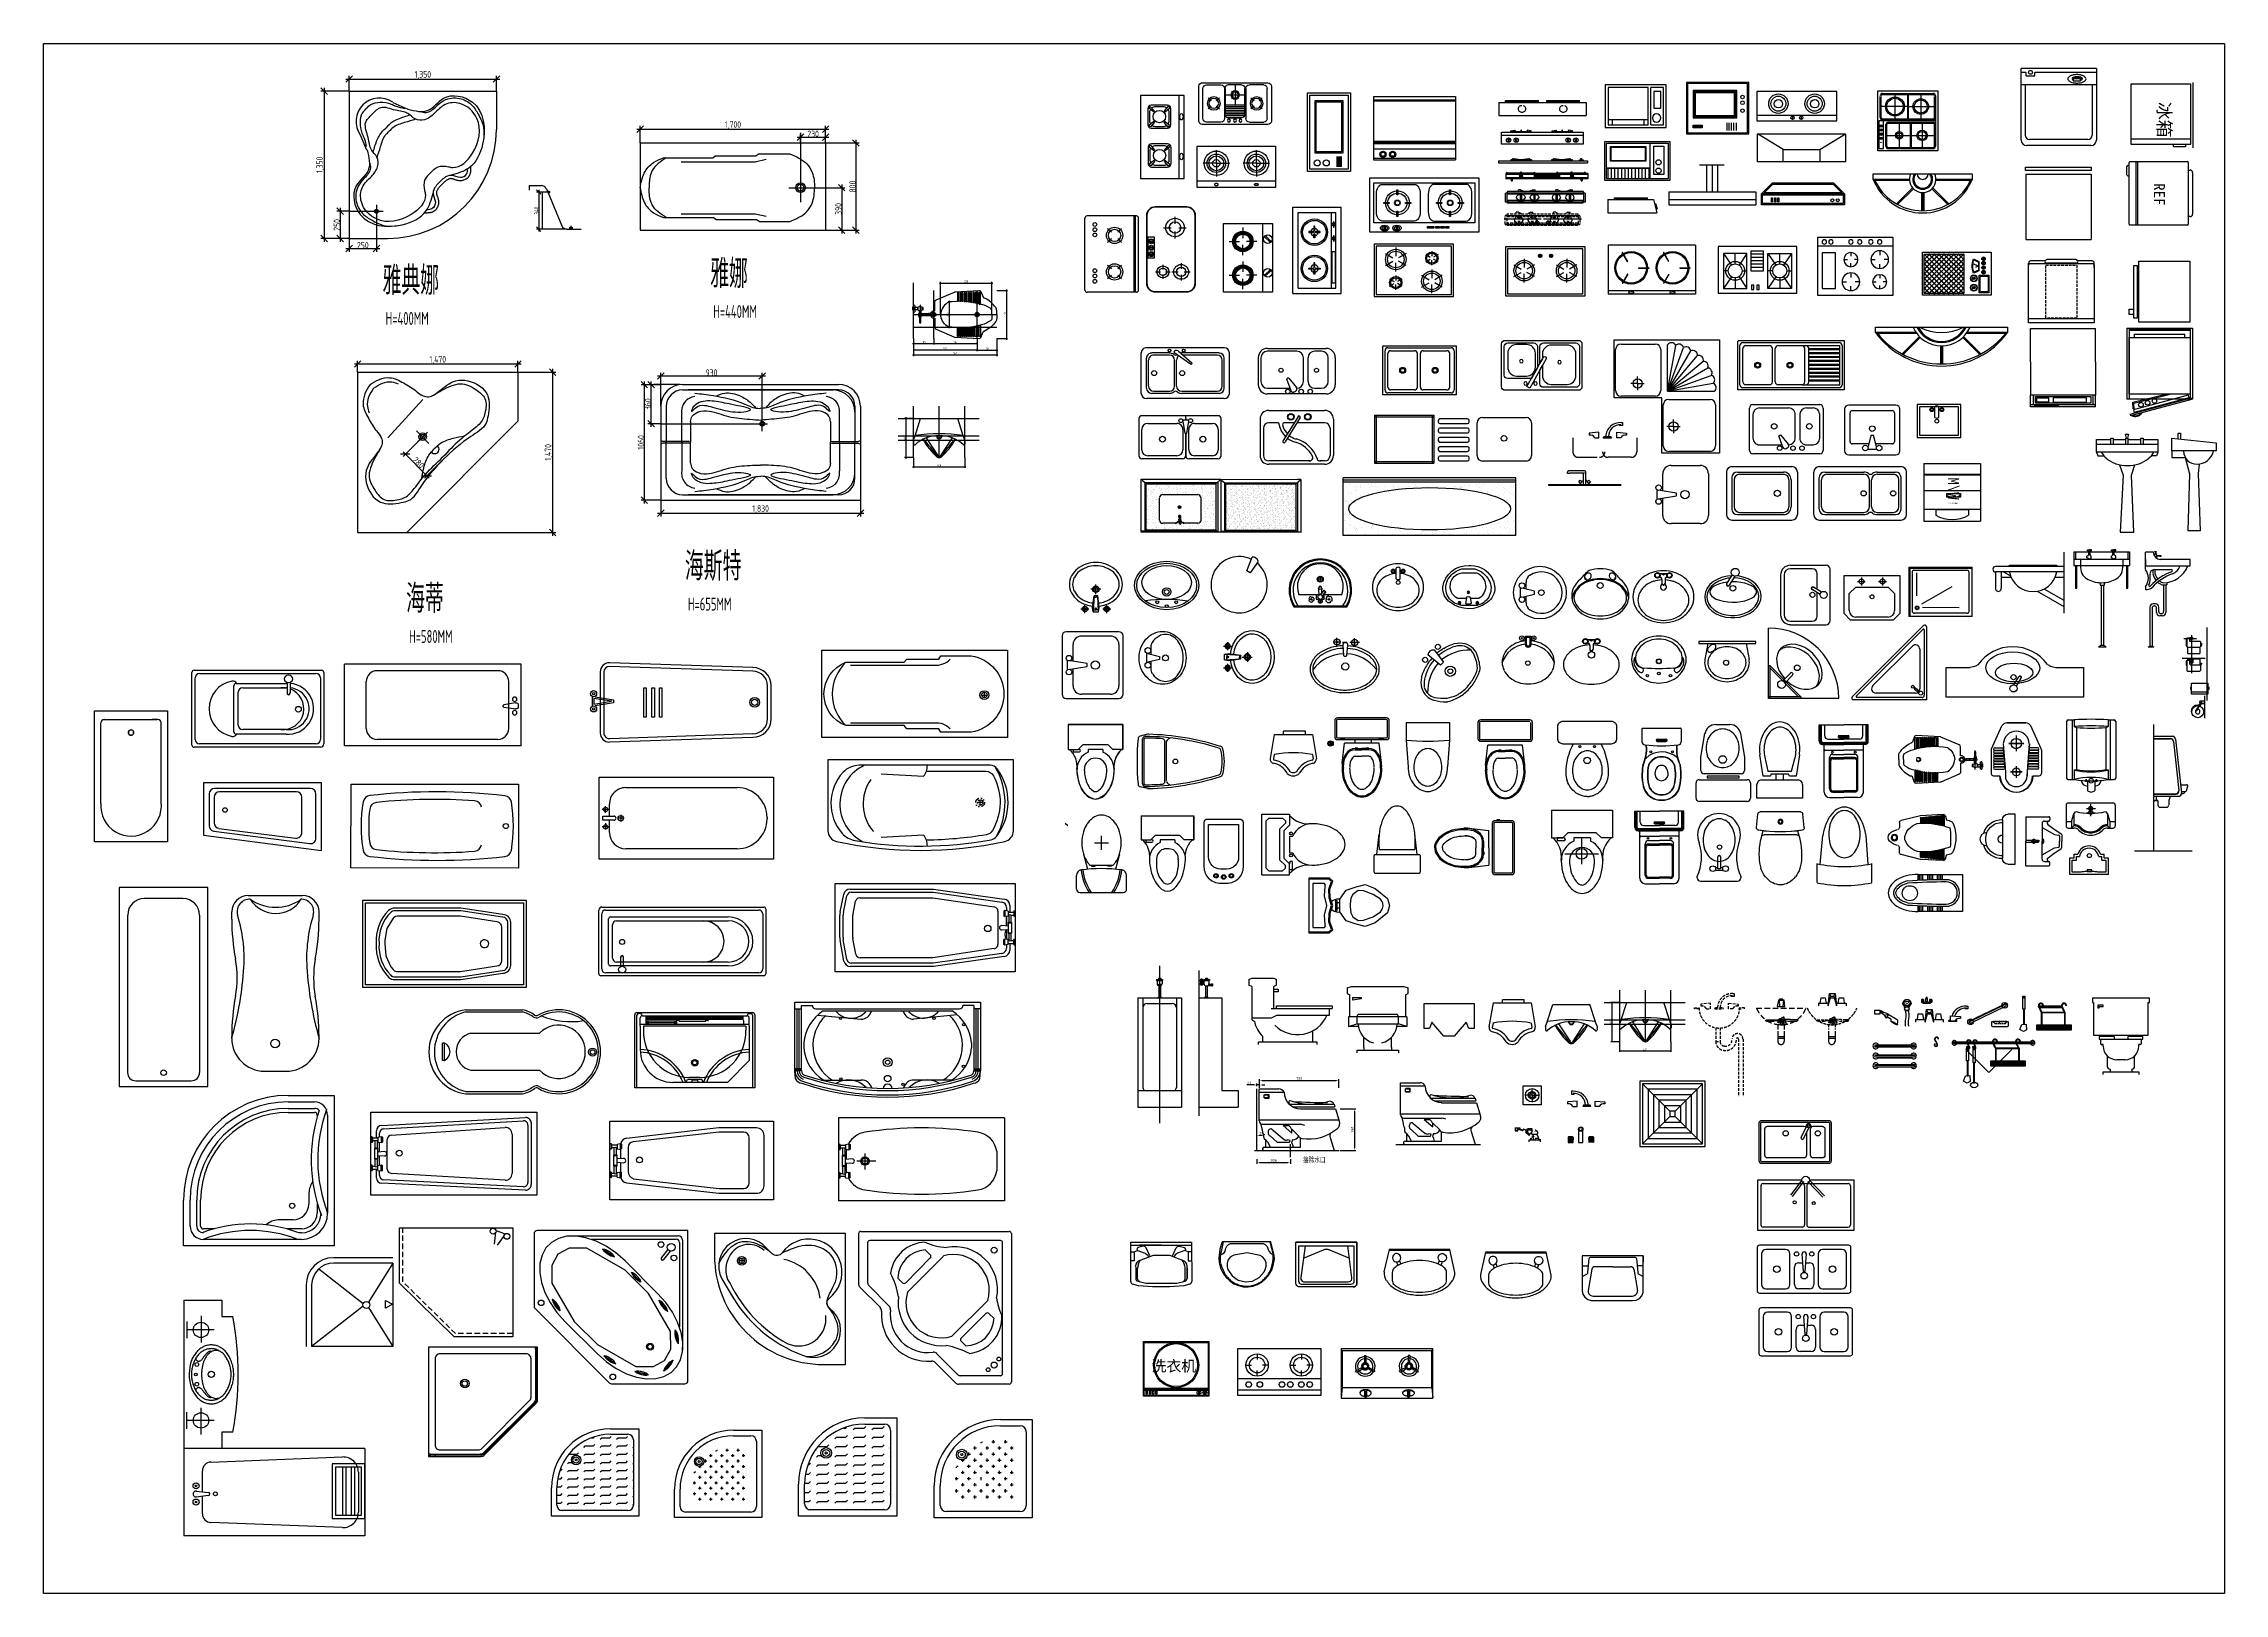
# Model space of a CAD drawing. Extents: x -42728 to 99010, y -18674 to 47645.
# Drawn here: x 36456 to 56448, y 32103 to 46309 of the extents above; entities that cross this region are included whole.
import ezdxf

# ---------------------------------------------------------------- set-up
doc = ezdxf.new("R2010")
doc.units = 0
doc.header["$LTSCALE"] = 100
doc.header["$MEASUREMENT"] = 0
for name, pattern in [('ACAD_ISO02W100', [15, 12, -3]), ('ACAD_ISO03W100', [30, 12, -18]), ('CENTER', [50.8, 31.75, -6.35, 6.35, -6.35]), ('DASH', [0.35, 0.25, -0.1]), ('DASHED', [0.75, 0.5, -0.25]), ('DASHED2', [0.375, 0.25, -0.125]), ('DIVIDE', [1.25, 0.5, -0.25, 0, -0.25, 0, -0.25]), ('HIDDEN', [9.525, 6.35, -3.175]), ('HIDDEN2', [0.1875, 0.125, -0.0625])]:
    doc.linetypes.add(name, pattern=pattern)
doc.layers.get('0').update_dxf_attribs({"linetype": 'CONTINUOUS'})
doc.layers.get('DEFPOINTS').update_dxf_attribs({"linetype": 'CONTINUOUS'})
for name, color, linetype in [('00-ELE', 2, 'CONTINUOUS'), ('01', 3, 'CONTINUOUS'), ('1', 1, 'CONTINUOUS'), ('1-门窗', 3, 'CONTINUOUS'), ('2', 3, 'CONTINUOUS'), ('3', 4, 'CONTINUOUS'), ('5', 4, 'CONTINUOUS'), ('6', 6, 'CONTINUOUS'), ('9', 9, 'CONTINUOUS'), ('A-FURN', 7, 'CONTINUOUS'), ('BATHTUB', 3, 'CONTINUOUS'), ('DIM', 3, 'CONTINUOUS'), ('DOOR', 3, 'CONTINUOUS'), ('FLOOR', 6, 'CONTINUOUS'), ('HATCH', 9, 'CONTINUOUS'), ('HUI', 8, 'CONTINUOUS'), ('LAYER1', 9, 'CONTINUOUS'), ('LAYER2', 2, 'CONTINUOUS'), ('LAYER3', 4, 'CONTINUOUS'), ('LAYER4', 4, 'CONTINUOUS'), ('LAYER5', 8, 'CONTINUOUS'), ('LAYER7', 7, 'CONTINUOUS'), ('MC', 5, 'CONTINUOUS'), ('MEN', 130, 'CONTINUOUS'), ('OBJ25', 2, 'CONTINUOUS'), ('OBJ35', 3, 'CONTINUOUS'), ('OBJ_2D', 7, 'CONTINUOUS'), ('PM', 7, 'CONTINUOUS'), ('PUB_TEXT', 7, 'CONTINUOUS'), ('SAN', 1, 'CONTINUOUS'), ('SEP', 50, 'CONTINUOUS'), ('STAIR', 3, 'CONTINUOUS'), ('TOILETS', 3, 'CONTINUOUS'), ('TOTHER', 7, 'CONTINUOUS'), ('WINDOW', 2, 'CONTINUOUS'), ('图层4', 4, 'CONTINUOUS'), ('地面-8', 8, 'CONTINUOUS'), ('墙线', 2, 'CONTINUOUS'), ('字体标注', 3, 'CONTINUOUS'), ('家具', 223, 'CONTINUOUS'), ('家具-7', 3, 'CONTINUOUS'), ('家具线', 3, 'CONTINUOUS'), ('尺寸注标', 2, 'CONTINUOUS'), ('文字标注', 7, 'CONTINUOUS'), ('水暖', 4, 'CONTINUOUS'), ('活动家具', 7, 'CONTINUOUS'), ('浅', 4, 'CONTINUOUS'), ('深', 5, 'CONTINUOUS'), ('窗', 5, 'CONTINUOUS'), ('结构线', 252, 'CONTINUOUS'), ('门窗', 1, 'CONTINUOUS')]:
    doc.layers.add(name, color=color, linetype=linetype)
doc.styles.add('ATT', font='txt')
doc.styles.add('DIM_FONT', font='SIMPLEX.shx', dxfattribs={"width": 0.6})
doc.styles.add('HZDF', font='archs.shx', dxfattribs={"width": 0.8, "bigfont": 'hzdf.shx'})
doc.styles.get("Standard").update_dxf_attribs({"font": 'ISOCP'})
doc.styles.add('仿宋', font='')
doc.styles.add('宋体', font='')
doc.styles.add('细圆50', font='', dxfattribs={"height": 50})
doc.styles.get('仿宋').set_extended_font_data('FangSong_GB2312')
doc.styles.get('宋体').set_extended_font_data('SimSun')
doc.styles.get('细圆50').set_extended_font_data('创艺繁细圆')
doc.dimstyles.new('DS5', dxfattribs={"dimscale": 5, "dimtxt": 4, "dimasz": 1, "dimexe": 2, "dimexo": 0, "dimgap": 0.5, "dimtad": 1, "dimdec": 0, "dimzin": 0, "dimdsep": 46, "dimtxsty": 'HZDF', "dimblk1": 'DOT', "dimblk2": 'DOT', "dimsah": 1, "dimcen": -1, "dimdle": 2, "dimclrd": 3, "dimclre": 3, "dimclrt": 2, "dimadec": 0, "dimazin": 0, "dimtfac": 0.25, "dimtdec": 0, "dimtix": 1, "dimtmove": 2, "dimatfit": 3, "dimldrblk": 'DOT', "dimfxl": 1, "dimtolj": 1, "dimtzin": 0, "dimarcsym": 0})
doc.dimstyles.get("Standard").update_dxf_attribs({"dimtxt": 2.5, "dimasz": 2.5, "dimexe": 1.25, "dimexo": 0.625, "dimtad": 1, "dimdec": 4, "dimdsep": 46, "dimlunit": 6, "dimtxsty": 'Standard', "dimcen": 2.5, "dimadec": 0, "dimazin": 0, "dimtfac": 1, "dimtdec": 4, "dimtmove": 0, "dimatfit": 3, "dimfxl": 1, "dimtolj": 1, "dimtzin": 0, "dimarcsym": 0})

msp = doc.modelspace()

# ---------------------------------------------------------------- texts
at = {"layer": '图层4', "insert": (55958.40879, 45775.33318), "char_height": 120, "width": 5494.5742, "attachment_point": 1, "rotation": 270}
msp.add_mtext('\\f宋体|b0|i0|c134|p2;冰箱', dxfattribs=at)

# ---------------------------------------------------------------- blocks, each defined once
blk = doc.blocks.new('A$C70D05A01')
at = {"layer": '浅', "linetype": 'Continuous'}
h = blk.add_hatch(color=256, dxfattribs=at)
h.dxf.hatch_style = 1
h.paths.add_polyline_path([(272, 464, 1), (84, 464, 1)])
h.paths.add_polyline_path([(89, 464, -1), (268, 464, -1)], flags=16)
h.paths.add_polyline_path([(98, 464, -1), (259, 464, -1)], flags=0)
h.paths.add_polyline_path([(107, 464, -1), (250, 464, -1)], flags=0)
h.paths.add_polyline_path([(111, 464, -1), (245, 464, -1)], flags=0)
h.paths.add_polyline_path([(250, 464, 1), (107, 464, 1)], flags=0)
h = blk.add_hatch(color=256, dxfattribs=at)
h.dxf.hatch_style = 1
h.paths.add_polyline_path([(250, 464, 1), (107, 464, 1)])
h.paths.add_polyline_path([(111, 464, -1), (245, 464, -1)], flags=16)
h = blk.add_hatch(color=256, dxfattribs=at)
h.dxf.hatch_style = 1
h.paths.add_polyline_path([(272, 155, 1), (84, 155, 1)])
h.paths.add_polyline_path([(89, 155, -1), (268, 155, -1)], flags=16)
h.paths.add_polyline_path([(98, 155, -1), (259, 155, -1)], flags=0)
h.paths.add_polyline_path([(107, 155, -1), (250, 155, -1)], flags=0)
h.paths.add_polyline_path([(111, 155, -1), (245, 155, -1)], flags=0)
h.paths.add_polyline_path([(250, 155, 1), (107, 155, 1)], flags=0)
h = blk.add_hatch(color=256, dxfattribs=at)
h.dxf.hatch_style = 1
h.paths.add_polyline_path([(250, 155, 1), (107, 155, 1)])
h.paths.add_polyline_path([(111, 155, -1), (245, 155, -1)], flags=16)
for p, q in [((360, 0), (360, 630)), ((51, 464), (146, 464)), ((178, 591), (178, 496)), ((178, 338), (178, 432)), ((305, 464), (210, 464)), ((178, 282), (178, 187)), ((51, 155), (146, 155)), ((178, 28), (178, 123)), ((305, 155), (210, 155))]:
    blk.add_line(p, q, dxfattribs=at)
for points in [[(0, 0), (0, 630), (450, 630), (450, 0)], [(373, 510), (430, 456), (438, 464), (381, 518)], [(373, 153), (430, 208), (438, 199), (381, 145)]]:
    blk.add_lwpolyline(points, close=True, dxfattribs=at)
for centre, radius in [((178, 464), 94), ((178, 464), 89.5), ((178, 464), 80.5), ((178, 464), 71.5), ((178, 464), 67), ((406, 486), 39.6), ((178, 155), 94), ((178, 155), 89.5), ((178, 155), 80.5), ((178, 155), 71.5), ((178, 155), 67), ((406, 177), 39.6)]:
    blk.add_circle(centre, radius, dxfattribs=at)
blk = doc.blocks.new('A$C03A161B6')
at = {"layer": '家具'}
for p, q in [((0, 430), (0, 0)), ((720, 430), (0, 430)), ((720, 0), (720, 430)), ((49, 365), (49, 44)), ((49, 365), (121, 258)), ((264, 365), (49, 365)), ((92, 205), (49, 205)), ((156, 269), (156, 365)), ((264, 365), (192, 258)), ((221, 205), (264, 205)), ((264, 44), (264, 365)), ((299, 387), (299, 205)), ((415, 387), (299, 387)), ((415, 357), (299, 357)), ((415, 327), (299, 327)), ((415, 327), (299, 327)), ((415, 297), (299, 297)), ((415, 267), (299, 267)), ((415, 237), (299, 237)), ((299, 205), (415, 205)), ((415, 205), (415, 387)), ((456, 44), (456, 365)), ((456, 365), (671, 365)), ((456, 365), (528, 258)), ((499, 205), (456, 205)), ((564, 269), (564, 365)), ((671, 365), (599, 258)), ((628, 205), (671, 205)), ((671, 365), (671, 44)), ((0, 0), (720, 0)), ((121, 151), (49, 44)), ((49, 44), (264, 44)), ((156, 140), (156, 44)), ((192, 151), (264, 44)), ((306, 73), (306, 35)), ((328, 73), (306, 73)), ((306, 35), (328, 35)), ((328, 35), (328, 73)), ((354, 73), (354, 35)), ((376, 73), (354, 73)), ((354, 35), (376, 35)), ((376, 35), (376, 73)), ((528, 151), (456, 44)), ((671, 44), (456, 44)), ((564, 140), (564, 44)), ((599, 151), (671, 44))]:
    blk.add_line(p, q, dxfattribs=at)
for centre, radius in [((156, 205), 86.5), ((156, 205), 64.1), ((564, 205), 86.5), ((564, 205), 64.1)]:
    blk.add_circle(centre, radius, dxfattribs=at)
blk = doc.blocks.new('A$C772845B6')
at = {"layer": '家具'}
for p, q in [((281, 463), (210, 463)), ((246, 430), (246, 503)), ((335, 459), (297, 459)), ((299, 436), (307, 340)), ((320, 459), (326, 459)), ((336, 340), (347, 436)), ((451, 459), (364, 459)), ((408, 430), (408, 498)), ((408, 459), (408, 425)), ((408, 457), (408, 437)), ((408, 437), (408, 428)), ((312, 335), (331, 335))]:
    blk.add_line(p, q, dxfattribs=at)
for centre, radius in [((246, 465), 27.7), ((246, 463), 6.6), ((408, 459), 29), ((408, 459), 6.6), ((322, 239), 33)]:
    blk.add_circle(centre, radius, dxfattribs=at)
for centre, radius, start, end in [((282, 88), 337, 105.7124, 124.183), ((317, -35), 465, 92.133, 105.7124), ((317, -35), 441, 91.9858, 105.7124), ((320, 438), 21.1, 90, 184.8645), ((326, 438), 21.1, 353.3255, 90), ((317, -35), 441, 74.2876, 86.5261), ((317, -35), 465, 74.2876, 86.3624), ((351, 88), 337, 55.817, 74.2876), ((149, 215), 149, 148.6216, 180), ((149, 215), 149, 180, 211.3784), ((229, 166), 243, 124.183, 148.6216), ((149, 215), 125, 148.6216, 180), ((149, 215), 125, 180, 211.3784), ((317, -5), 362, 91.7576, 143.6521), ((229, 166), 219, 124.183, 148.6216), ((282, 88), 313, 105.7124, 124.183), ((312, 341), 5.28, 184.8645, 270), ((331, 341), 5.28, 270, 353.3255), ((317, -5), 362, 37.3919, 86.6764), ((351, 88), 313, 55.817, 74.2876), ((404, 166), 219, 31.3784, 55.817), ((404, 166), 243, 31.3784, 55.817), ((485, 215), 125, 360, 31.3784), ((485, 215), 125, 328.6216, 0), ((485, 215), 149, 360, 31.3784), ((485, 215), 149, 328.6216, 0), ((229, 264), 243, 211.3784, 235.817), ((229, 264), 219, 211.3784, 235.817), ((282, 342), 337, 235.817, 254.2876), ((282, 342), 313, 235.817, 254.2876), ((317, 465), 465, 254.2876, 270), ((317, 465), 441, 254.2876, 270), ((317, 465), 441, 270, 285.7124), ((317, 465), 465, 270, 285.7124), ((351, 342), 313, 285.7124, 304.183), ((351, 342), 337, 285.7124, 304.183), ((404, 264), 219, 304.183, 328.6216), ((404, 264), 243, 304.183, 328.6216)]:
    blk.add_arc(centre, radius, start, end, dxfattribs=at)
blk = doc.blocks.new('A$C38162BAC')
at = {"layer": '浅'}
for p, q in [((0, 405), (720, 405)), ((0, 405), (0, 0)), ((720, 405), (720, 0)), ((160, 220), (160, 228)), ((160, 228), (191, 228)), ((191, 220), (160, 220)), ((191, 228), (191, 220)), ((204, 270), (212, 270)), ((204, 239), (204, 270)), ((212, 239), (204, 239)), ((204, 208), (211, 208)), ((204, 177), (204, 208)), ((211, 208), (211, 177)), ((212, 270), (212, 239)), ((225, 228), (225, 220)), ((256, 228), (225, 228)), ((225, 220), (256, 220)), ((256, 220), (256, 228)), ((464, 220), (464, 228)), ((464, 228), (495, 228)), ((495, 220), (464, 220)), ((495, 228), (495, 220)), ((516, 270), (508, 270)), ((508, 270), (508, 239)), ((508, 239), (516, 239)), ((516, 208), (509, 208)), ((509, 208), (509, 177)), ((516, 239), (516, 270)), ((516, 177), (516, 208)), ((529, 228), (529, 220)), ((560, 228), (529, 228)), ((529, 220), (560, 220)), ((560, 220), (560, 228)), ((0, 0), (720, 0)), ((87, 51), (87, 75)), ((87, 75), (351, 75)), ((351, 51), (87, 51)), ((211, 177), (204, 177)), ((351, 75), (351, 51)), ((436, 66), (436, 60)), ((481, 66), (436, 66)), ((436, 60), (481, 60)), ((481, 60), (481, 66)), ((509, 177), (516, 177)), ((553, 66), (553, 60)), ((598, 66), (553, 66)), ((553, 60), (598, 60)), ((598, 60), (598, 66))]:
    blk.add_line(p, q, dxfattribs=at)
for centre, radius in [((209, 224), 110), ((208, 224), 9.6), ((511, 224), 110), ((512, 224), 9.6)]:
    blk.add_circle(centre, radius, dxfattribs=at)
for centre, start, end in [((458, 63), 13.1759, 166.8241), ((458, 63), 192.9811, 347.0189), ((576, 63), 13.1759, 166.8241), ((576, 63), 192.9811, 347.0189)]:
    blk.add_arc(centre, 12.4, start, end, dxfattribs=at)
at = {"layer": '深'}
for p, q in [((45, 360), (675, 360)), ((45, 360), (45, 45)), ((675, 360), (675, 45)), ((45, 81), (675, 81)), ((45, 45), (675, 45))]:
    blk.add_line(p, q, dxfattribs=at)
for centre in [(209, 224), (511, 224)]:
    blk.add_circle(centre, 98.1, dxfattribs=at)
for centre, start, end in [((208, 224), 96.3794, 171.9757), ((208, 224), 186.4838, 262.3512), ((208, 224), 276.8589, 353.5147), ((208, 224), 8.0228, 81.8703), ((512, 224), 98.1297, 171.9772), ((512, 224), 186.4853, 263.1411), ((512, 224), 8.0243, 83.6206), ((512, 224), 277.6488, 353.5162)]:
    blk.add_arc(centre, 30.7, start, end, dxfattribs=at)
blk = doc.blocks.new('A$C0AEF0F46')
at = {"layer": '浅'}
blk.add_blockref('A$C38162BAC', (0, 0), dxfattribs=at)
blk = doc.blocks.new('A$C38A94B52')
at = {"layer": '浅'}
for points in [[(737, 425, 0.414214), (705, 458), (32, 458, 0.414214), (0, 425), (0, 32, 0.414214), (32, 0), (705, 0, 0.414214), (737, 32)], [(258, 439), (232, 424), (382, 156, 0.975912), (408, 170)]]:
    blk.add_lwpolyline(points, format="xyb", close=True, dxfattribs=at)
at = {"layer": '深'}
for points in [[(204, 396, -1), (236, 396, -1)], [(258, 439), (232, 424), (382, 156, 0.975912), (408, 170)], [(295, 396, -1), (327, 396, -1)], [(375, 125), (375, 168), (352, 209), (352, 57, 0.414214), (384, 24), (680, 24, 0.414214), (713, 57), (713, 398, 0.414214), (680, 430), (384, 430, 0.414214), (352, 398), (352, 270), (375, 228), (375, 323, -0.414214), (456, 404), (601, 404, -0.414214), (682, 323), (682, 125, -0.414214), (601, 44), (456, 44, -0.414214)], [(273, 350), (57, 350, 0.414214), (24, 318), (24, 57, 0.414214), (57, 24), (295, 24, 0.414214), (328, 57), (328, 253)], [(138, 327), (229, 327, -0.414214), (310, 246), (310, 119, -0.414214), (229, 38), (138, 38, -0.414214), (57, 119), (57, 246, -0.414214)], [(310, 119, -0.414214), (229, 38), (138, 38, -0.414214), (57, 119), (57, 246, -0.414214), (138, 327), (229, 327, -0.414214), (310, 246)], [(165, 191, -1), (198, 191, -1)], [(547, 200, -1), (515, 200, -1)]]:
    blk.add_lwpolyline(points, format="xyb", close=True, dxfattribs=at)
blk.add_lwpolyline([(198, 191), (198, 191)], close=True, dxfattribs=at)
blk = doc.blocks.new('A$C3A495DAA')
at = {"layer": '深'}
blk.add_blockref('A$C38A94B52', (0, 0), dxfattribs=at)
blk = doc.blocks.new('A$C6CA52780')
at = {"layer": '浅'}
for p, q in [((101, 605), (481, 605)), ((0, 31), (0, 558)), ((8, 566), (574, 566)), ((78, 566), (78, 582)), ((504, 582), (504, 566)), ((582, 558), (582, 31)), ((574, 23), (8, 23)), ((34, 23), (34, 16)), ((133, 16), (133, 23)), ((49, 0), (117, 0))]:
    blk.add_line(p, q, dxfattribs=at)
for centre, radius, start, end in [((101, 582), 23.3, 90, 180), ((481, 582), 23.3, 360, 90), ((8, 558), 7.75, 90, 180), ((574, 558), 7.75, 0, 90), ((8, 31), 7.75, 180, 270), ((49, 16), 15.5, 180, 270), ((117, 16), 15.5, 270, 0), ((574, 31), 7.75, 270, 360)]:
    blk.add_arc(centre, radius, start, end, dxfattribs=at)
at = {"layer": '深'}
for p, q in [((0, 100), (582, 100)), ((0, 85), (582, 85))]:
    blk.add_line(p, q, dxfattribs=at)
at = {"layer": '深', "style": '仿宋'}
blk.add_text('REF', height=100, dxfattribs=at).set_placement((198, 251))
blk = doc.blocks.new('A$C69FE3AAD')
at = {"layer": '浅'}
for p, q in [((210, 49), (225, 157)), ((217, 10), (210, 49)), ((217, 10), (267, 10)), ((225, 157), (259, 157)), ((273, 49), (259, 157)), ((267, 10), (273, 49))]:
    blk.add_line(p, q, dxfattribs=at)
for centre in [(142, 37), (342, 37)]:
    blk.add_circle(centre, 25, dxfattribs=at)
blk.add_ellipse((242, 263), major_axis=(-243, 0), ratio=0.823633, start_param=1.692172, end_param=7.732606, dxfattribs=at)
at = {"layer": '深'}
for p, q in [((287, 218), (197, 218)), ((242, 172), (242, 263)), ((178, 37), (105, 37)), ((142, 0), (142, 73)), ((217, 10), (225, 157)), ((218, 30), (242, 30)), ((225, 147), (242, 147)), ((259, 147), (242, 147)), ((266, 30), (242, 30)), ((267, 10), (259, 157)), ((378, 37), (305, 37)), ((342, 0), (342, 73))]:
    blk.add_line(p, q, dxfattribs=at)
for centre, radius in [((242, 218), 30), ((242, 218), 20), ((142, 37), 15), ((342, 37), 15)]:
    blk.add_circle(centre, radius, dxfattribs=at)
for centre, start, end in [((241, 37), 80.5252, 279.4748), ((243, 37), 260.5252, 99.4748)]:
    blk.add_arc(centre, 7.19, start, end, dxfattribs=at)
blk.add_ellipse((242, 263), major_axis=(-213, 0), ratio=0.798772, start_param=1.690094, end_param=7.734684, dxfattribs=at)
blk = doc.blocks.new('A$C78A168A3')
blk.add_blockref('A$C69FE3AAD', (0, 0))
blk = doc.blocks.new('A$C60256D01')
at = {"layer": 'MC', "rotation": 90}
blk.add_blockref('A$C78A168A3', (462, 0), dxfattribs=at)
blk = doc.blocks.new('A$C5BCE11A8')
at = {"color": 3, "xscale": -1}
blk.add_blockref('A$C60256D01', (462, 0), dxfattribs=at)
blk = doc.blocks.new('A$C26F45E04')
at = {"color": 3}
for p, q in [((20, 1400), (1380, 1400)), ((0, 20), (0, 1380)), ((85, 1300), (84, 102)), ((1303, 1319), (105, 1320)), ((752, 1193), (800, 1241)), ((1323, 1299), (1323, 935)), ((1400, 1380), (1400, 917)), ((633, 1183), (961, 854)), ((752, 1165), (978, 939)), ((1007, 939), (1049, 981)), ((1119, 715), (1311, 907)), ((1388, 888), (1201, 701)), ((170, 611), (216, 657)), ((226, 778), (557, 448)), ((244, 657), (471, 431)), ((429, 360), (471, 403)), ((497, 93), (685, 281)), ((20, 0), (483, 0)), ((104, 82), (469, 82)), ((512, 12), (699, 199)), ((641, 141), (641, 141))]:
    blk.add_line(p, q, dxfattribs=at)
for centre, radius in [((172, 1242), 27.5), ((1170, 1285), 17.4), ((1225, 1242), 27.5), ((1268, 1187), 17.4)]:
    blk.add_circle(centre, radius, dxfattribs=at)
for centre, radius, start, end in [((20, 1380), 20, 90, 180), ((1380, 1380), 20, 0, 90), ((105, 1300), 20, 89.9323, 179.9317), ((531, 883), 390, 78.2451, 191.3136), ((521, 1852), 595, 278.5937, 294.7723), ((787, 979), 334, 6.2505, 92.914), ((787, 979), 262, 0.3476, 88.1475), ((1303, 1299), 20, 0.0679, 89.9323), ((539, 870), 327, 73.2976, 196.49), ((767, 1179), 20, 135, 224.9232), ((1862, 635), 834, 152.8972, 168.2666), ((-445, 850), 595, 335.9564, 355.7407), ((651, 758), 325, 253.1041, 17.1016), ((651, 758), 397, 262.7355, 6.7823), ((993, 953), 20, 224.9232, 315), ((1283, 935), 40, 314.9807, 0.0679), ((1360, 917), 40, 315, 0), ((432, 622), 334, 182.109, 261.3711), ((432, 622), 262, 182.109, 269.3063), ((230, 643), 20, 45.0912, 135), ((764, 636), 347, 262.4044, 7.5569), ((764, 636), 427, 265.4462, 4.5538), ((1148, 687), 40, 134.9807, 187.5569), ((1230, 673), 40, 135, 184.5538), ((457, 417), 20, 315, 45.0912), ((706, -318), 691, 98.7375, 117.9816), ((713, 252), 40, 82.4044, 134.9807), ((727, 170), 40, 85.4462, 135), ((20, 20), 20, 180, 270), ((104, 102), 20, 179.9317, 269.913), ((469, 122), 40, 269.913, 314.9807), ((483, 40), 40, 270, 315)]:
    blk.add_arc(centre, radius, start, end, dxfattribs=at)
blk = doc.blocks.new('A$C25AD47D4')
at = {"color": 8, "rotation": 270}
blk.add_blockref('A$C26F45E04', (0, 1400), dxfattribs=at)
blk = doc.blocks.new('A$C4A622623')
at = {"color": 252}
for p, q in [((285, 625), (325, 556)), ((394, 625), (355, 556)), ((63, 530), (110, 530)), ((95, 587), (119, 546)), ((95, 474), (119, 515)), ((161, 587), (137, 546)), ((161, 474), (137, 515)), ((193, 530), (146, 530)), ((231, 530), (310, 530)), ((285, 436), (325, 504)), ((394, 436), (355, 504)), ((449, 530), (370, 530)), ((86, 293), (125, 225)), ((194, 293), (155, 225)), ((319, 255), (343, 214)), ((385, 255), (361, 214)), ((31, 199), (110, 199)), ((86, 105), (125, 173)), ((194, 105), (155, 173)), ((249, 199), (170, 199)), ((287, 199), (334, 199)), ((319, 142), (343, 183)), ((385, 142), (361, 183)), ((417, 199), (370, 199))]:
    blk.add_line(p, q, dxfattribs=at)
blk.add_lwpolyline([(480, 729), (0, 729), (0, 0), (480, 0)], close=True)
blk.add_lwpolyline([(461, 710), (19, 710), (19, 19), (461, 19)], close=True, dxfattribs=at)
for centre, radius in [((340, 530), 94.1), ((340, 530), 75.6), ((128, 530), 56.4), ((128, 530), 45.4), ((140, 199), 94.1), ((140, 199), 75.6), ((352, 199), 56.4), ((352, 199), 45.4)]:
    blk.add_circle(centre, radius, dxfattribs=at)
blk = doc.blocks.new('A$C400C18F1')
for p, q in [((83, 416), (622, 416)), ((0, 83), (0, 333)), ((705, 333), (705, 83)), ((622, 0), (83, 0))]:
    blk.add_line(p, q)
for centre, start, end in [((83, 333), 90, 180), ((622, 333), 0, 90), ((83, 83), 180, 270), ((622, 83), 270, 0)]:
    blk.add_arc(centre, 83.2, start, end)
at = {"layer": '结构线', "color": 252}
for p, q in [((23, 329), (23, 113)), ((352, 391), (85, 391)), ((414, 113), (414, 329)), ((455, 329), (455, 113)), ((579, 391), (517, 391)), ((640, 113), (640, 329)), ((85, 51), (292, 51)), ((300, 28), (261, 133)), ((279, 143), (350, 57)), ((330, 18), (344, 26)), ((517, 51), (579, 51))]:
    blk.add_line(p, q, dxfattribs=at)
for centre, radius in [((208, 216), 18.7), ((533, 216), 18.7), ((270, 21), 20.6), ((393, 21), 20.6), ((476, 21), 20.6)]:
    blk.add_circle(centre, radius, dxfattribs=at)
for centre, radius, start, end in [((85, 329), 61.7, 90, 180), ((352, 329), 61.7, 0, 90), ((517, 329), 61.7, 90, 180), ((579, 329), 61.7, 0, 90), ((85, 113), 61.7, 180, 270), ((272, 134), 11.2, 52.9459, 187.054), ((319, 36), 20.6, 200.5377, 300), ((334, 44), 20.6, 300, 39.4623), ((352, 113), 61.7, 270, 0), ((517, 113), 61.7, 180, 270), ((579, 113), 61.7, 270, 0)]:
    blk.add_arc(centre, radius, start, end, dxfattribs=at)
blk = doc.blocks.new('A$C46EC6DC7')
at = {"layer": 'HUI'}
for p, q in [((208, 656), (208, 752)), ((211, 752), (208, 752)), ((208, 656), (211, 656)), ((211, 656), (211, 752)), ((151, 557), (68, 509)), ((68, 509), (69, 507)), ((152, 555), (69, 507)), ((152, 555), (151, 557)), ((268, 557), (266, 555)), ((266, 555), (349, 507)), ((268, 557), (351, 509)), ((349, 507), (351, 509)), ((211, 374), (208, 374)), ((208, 277), (208, 374)), ((208, 277), (211, 277)), ((211, 277), (211, 374)), ((151, 179), (68, 131)), ((68, 131), (69, 128)), ((152, 176), (69, 128)), ((152, 176), (151, 179)), ((268, 179), (266, 176)), ((266, 176), (349, 128)), ((268, 179), (351, 131)), ((349, 128), (351, 131))]:
    blk.add_line(p, q, dxfattribs=at)
for centre, radius in [((209, 589), 150), ((209, 589), 140), ((209, 211), 150), ((209, 211), 140)]:
    blk.add_circle(centre, radius, dxfattribs=at)
at = {"layer": '墙线'}
for p, q in [((0, 800), (450, 800)), ((0, 800), (0, 0)), ((420, 800), (420, 0)), ((450, 800), (450, 0)), ((0, 0), (450, 0))]:
    blk.add_line(p, q, dxfattribs=at)
for centre, radius, start, end in [((471, 594), 42.9, 162.8475, 172.7146), ((449, 601), 19.8, 143.309, 162.8475), ((435, 611), 2.83, 90, 143.309), ((435, 611), 2.83, 36.691, 90), ((421, 601), 19.8, 17.1525, 36.691), ((399, 594), 42.9, 7.2854, 17.1525), ((506, 589), 78.6, 172.7146, 180), ((471, 585), 42.9, 187.2854, 197.1525), ((449, 578), 19.8, 197.1525, 216.691), ((435, 568), 2.83, 216.691, 270), ((435, 568), 2.83, 270, 323.309), ((421, 578), 19.8, 323.309, 342.8475), ((399, 585), 42.9, 342.8475, 352.7146), ((364, 589), 78.6, 0, 7.2854), ((364, 589), 78.6, 352.7146, 360), ((471, 215), 42.9, 162.8475, 172.7146), ((506, 211), 78.6, 172.7146, 180), ((471, 206), 42.9, 187.2854, 197.1525), ((449, 222), 19.8, 143.309, 162.8475), ((435, 232), 2.83, 90, 143.309), ((435, 232), 2.83, 36.691, 90), ((421, 222), 19.8, 17.1525, 36.691), ((399, 215), 42.9, 7.2854, 17.1525), ((399, 206), 42.9, 342.8475, 352.7146), ((364, 211), 78.6, 0, 7.2854), ((364, 211), 78.6, 352.7146, 360), ((449, 199), 19.8, 197.1525, 216.691), ((435, 189), 2.83, 216.691, 270), ((435, 189), 2.83, 270, 323.309), ((421, 199), 19.8, 323.309, 342.8475)]:
    blk.add_arc(centre, radius, start, end, dxfattribs=at)
blk = doc.blocks.new('A$C64412732')
at = {"layer": 'SAN', "color": 5}
for p, q in [((515, 1656), (212, 1656)), ((515, 1623), (212, 1623)), ((44, 1488), (0, 173)), ((77, 1488), (33, 173)), ((693, 173), (649, 1488)), ((726, 173), (682, 1488)), ((84, 122), (643, 122)), ((84, 89), (643, 89))]:
    blk.add_line(p, q, dxfattribs=at)
for points in [[(499, 655), (499, 633), (230, 633), (230, 655)], [(499, 585), (499, 563), (230, 563), (230, 585)], [(499, 510), (499, 489), (230, 489), (230, 510)], [(326, 30), (380, 30), (353, 193)]]:
    blk.add_lwpolyline(points, close=True, dxfattribs=at)
for points in [[(311, 42), (339, 210), (367, 210), (395, 42)], [(311, 14), (395, 14)]]:
    blk.add_lwpolyline(points, dxfattribs=at)
for centre, radius in [((363, 1505), 44.4), ((363, 1505), 27.9), ((283, 28), 27.9), ((283, 28), 11.4), ((423, 28), 27.9), ((423, 28), 11.4)]:
    blk.add_circle(centre, radius, dxfattribs=at)
for centre, radius, start, end in [((212, 1488), 168, 90, 180), ((212, 1488), 135, 90, 180), ((515, 1488), 168, 360, 90), ((515, 1488), 135, 360, 90), ((84, 173), 83.8, 180, 270), ((84, 173), 50.8, 180, 270), ((643, 173), 83.8, 270, 360), ((643, 173), 50.8, 270, 360)]:
    blk.add_arc(centre, radius, start, end, dxfattribs=at)
blk = doc.blocks.new('A$C0AB25FF9')
at = {"layer": '家具'}
for p, q in [((0, 688), (0, 469)), ((0, 688), (483, 688)), ((483, 469), (483, 688)), ((483, 688), (483, 469)), ((0, 469), (11, 469)), ((0, 469), (88, 469)), ((44, 469), (44, 447)), ((44, 447), (99, 447)), ((132, 513), (88, 469)), ((99, 469), (88, 469)), ((132, 513), (352, 513)), ((176, 469), (176, 444)), ((308, 469), (176, 469)), ((308, 469), (308, 444)), ((352, 513), (395, 469)), ((483, 469), (395, 469)), ((472, 469), (483, 469))]:
    blk.add_line(p, q, dxfattribs=at)
for centre, radius, start, end in [((-119, 320), 198, 3.9903, 48.911), ((242, 293), 165, 113.5782, 181.9632), ((99, 458), 11, 270, 90), ((242, 293), 165, 358.0368, 66.4218), ((602, 320), 198, 131.089, 176.0097), ((536, 298), 459, 175.5621, 199.8904), ((524, 258), 384, 174.6514, 194.1119), ((524, 258), 384, 174.6959, 184.775), ((362, 231), 220, 181.2157, 181.4439), ((242, 293), 100, 123.3717, 179.8137), ((242, 241), 147, 67.9312, 111.7792), ((242, 293), 100, 0.1863, 56.6283), ((-41, 258), 384, 345.8881, 5.3486), ((-41, 258), 384, 355.225, 5.3041), ((122, 231), 220, 358.5561, 358.7843), ((-53, 298), 459, 340.1096, 4.4379), ((375, 231), 285, 198.1215, 229.8445), ((362, 231), 220, 197.4295, 223.221), ((242, 107), 107, 241.9352, 298.0648), ((242, 126), 61.8, 229.0161, 310.9839), ((122, 231), 220, 316.779, 342.5705), ((108, 231), 285, 310.1555, 341.8785)]:
    blk.add_arc(centre, radius, start, end, dxfattribs=at)
blk = doc.blocks.new('A$C0FFB73D9')
at = {"layer": '家具'}
for centre, radius in [((245, 343), 10.8), ((173, 314), 10.8), ((245, 235), 32.4), ((245, 235), 18), ((317, 314), 10.8)]:
    blk.add_circle(centre, radius, dxfattribs=at)
blk.add_arc((254, 1449), 1157, 261.4591, 277.7772, dxfattribs=at)
for centre, major_axis, ratio in [((245, 185), (-229, 0), 0.739449), ((245, 163), (-189, 0), 0.684411)]:
    blk.add_ellipse(centre, major_axis=major_axis, ratio=ratio, dxfattribs=at)
at = {"layer": '窗', "color": 4}
blk.add_ellipse((245, 185), major_axis=(-245, 0), ratio=0.75644, dxfattribs=at)
blk = doc.blocks.new('A$C288D2A7C')
at = {"layer": '深', "elevation": -343}
for points in [[(51, 500, 1.818182), (601, 500)], [(56, 490, 1.781447), (595, 490)], [(447, 431, 0.436385), (408, 447, -0.59695), (393, 433, 0.374988), (405, 397, -0.618456), (425, 393, 0.256219), (447, 411, -0.605677)]]:
    blk.add_lwpolyline(points, format="xyb", close=True, dxfattribs=at)
for points in [[(92, 490, 1.926484), (559, 490, 1.926484)], [(224, 390, -1.191677), (237, 387, 0.350482), (270, 414, -1.1452), (270, 427, 0.540866), (218, 449, -1.107487), (208, 440, 0.475661), (224, 390, 0.475661)], [(288, 370), (101, 370, 1.422222), (551, 370), (340, 370)], [(303, 396, -0.150414), (293, 377), (271, 350, 0.414214), (272, 343), (286, 331, 0.414214), (293, 331), (319, 363)], [(304, 386), (275, 350, 0.414214), (275, 343), (286, 334, 0.414214), (293, 335), (323, 371)], [(309, 303, 1), (345, 303, 1)], [(310, 303, 0.049549), (315, 357, 0.049549)], [(335, 372, 0.166168), (318, 361, 0.166168)], [(340, 374, 0.064712), (345, 303, 0.064712)]]:
    blk.add_lwpolyline(points, format="xyb", dxfattribs=at)
for points in [[(319, 419), (286, 419), (286, 374), (291, 374)], [(326, 234), (326, 185)], [(339, 374), (370, 374), (370, 419), (335, 419)], [(302, 210), (351, 210)]]:
    blk.add_lwpolyline(points, dxfattribs=at)
at = {"layer": '深'}
for centre, radius in [((327, 441, -343), 19.7), ((236, 421, -343), 9.14), ((327, 210, -343), 31), ((326, 210, -343), 27.4), ((326, 210, -343), 24.2), ((327, 396, -343), 24.7), ((327, 303, -343), 14.4), ((327, 441, -343), 6.27), ((420, 421, -343), 9.14)]:
    blk.add_circle(centre, radius, dxfattribs=at)
blk = doc.blocks.new('A$C7875580B')
at = {"layer": '深', "xscale": 0.8800000000000001, "yscale": 0.8800000000000001, "zscale": 0.8800000000000001, "rotation": 90}
blk.add_blockref('A$C288D2A7C', (440, -2, 302), dxfattribs=at)
blk = doc.blocks.new('A$C009779EE')
at = {"layer": '浅', "color": 4, "rotation": 90}
blk.add_blockref('A$C7875580B', (559, 0), dxfattribs=at)
blk = doc.blocks.new('A$C3774472E')
at = {"layer": '2', "color": 5}
for p, q in [((163, 183), (163, 282)), ((198, 183), (198, 282))]:
    blk.add_line(p, q, dxfattribs=at)
for centre in [(135, 254), (226, 254), (180, 149)]:
    blk.add_circle(centre, 17.5, dxfattribs=at)
for centre, start, end in [((180, 264), 45.0349, 134.9651), ((180, 201), 225.0349, 314.9651)]:
    blk.add_arc(centre, 24.7, start, end, dxfattribs=at)
at = {"layer": '3', "color": 5}
for centre in [(135, 254), (226, 254)]:
    blk.add_circle(centre, 11.6, dxfattribs=at)
at = {"layer": 'TOTHER', "color": 5, "linetype": 'Continuous'}
for points in [[(400, 300), (0, 300), (0, 0), (400, 0)], [(380, 280), (20, 280), (20, 20), (380, 20)]]:
    blk.add_lwpolyline(points, close=True, dxfattribs=at)
blk = doc.blocks.new('A$C03FA1E6A')
at = {"layer": '家具'}
for p, q in [((0, 47), (0, 418)), ((760, 465), (47, 465)), ((808, 47), (808, 418)), ((760, 0), (47, 0))]:
    blk.add_line(p, q, dxfattribs=at)
for centre, start, end in [((47, 418), 90, 180), ((760, 418), 0, 90), ((47, 47), 180, 270), ((760, 47), 270, 0)]:
    blk.add_arc(centre, 47.5, start, end, dxfattribs=at)
at = {"layer": '家具线'}
for p, q in [((257, 418), (95, 418)), ((299, 426), (450, 318)), ((337, 439), (464, 326)), ((713, 418), (370, 418)), ((47, 95), (47, 370)), ((66, 114), (66, 351)), ((257, 399), (114, 399)), ((304, 114), (304, 351)), ((323, 114), (323, 351)), ((694, 399), (382, 399)), ((741, 114), (741, 351)), ((760, 95), (760, 370)), ((257, 47), (95, 47)), ((257, 66), (114, 66)), ((694, 66), (370, 66)), ((713, 47), (370, 47))]:
    blk.add_line(p, q, dxfattribs=at)
for centre, radius in [((258, 441), 12.5), ((388, 441), 12.5), ((117, 233), 22.7), ((374, 233), 22.7)]:
    blk.add_circle(centre, radius, dxfattribs=at)
for centre, radius, start, end in [((95, 370), 47.5, 90, 180), ((257, 351), 66.5, 53.1301, 90), ((314, 427), 28.5, 233.1301, 306.8699), ((323, 416), 26.2, 59.1926, 158.5774), ((370, 351), 66.5, 90, 98.2909), ((713, 370), 47.5, 360, 90), ((114, 351), 47.5, 90, 180), ((257, 351), 47.5, 360, 90), ((370, 351), 47.5, 121.1077, 180), ((457, 322), 8.4, 206.828, 29.9798), ((694, 351), 47.5, 360, 90), ((95, 95), 47.5, 180, 270), ((114, 114), 47.5, 180, 270), ((257, 114), 47.5, 270, 360), ((257, 114), 66.5, 270, 306.8699), ((314, 38), 28.5, 53.1301, 126.8699), ((370, 114), 47.5, 180, 270), ((370, 114), 66.5, 233.1301, 270), ((694, 114), 47.5, 270, 360), ((713, 95), 47.5, 270, 360)]:
    blk.add_arc(centre, radius, start, end, dxfattribs=at)
blk = doc.blocks.new('A$C66777A78')
at = {"xscale": -1}
blk.add_blockref('A$C03FA1E6A', (807, 0), dxfattribs=at)
blk = doc.blocks.new('A$C4D1279CF')
at = {"layer": '家具-7'}
blk.add_blockref('A$C66777A78', (0, 0), dxfattribs=at)
blk = doc.blocks.new('A$C5798497D')
at = {"layer": '5', "ltscale": 300, "xscale": -1, "rotation": 180}
blk.add_blockref('A$C4D1279CF', (0, 465), dxfattribs=at)
blk = doc.blocks.new('A$C13557BFC')
at = {"rotation": 180}
blk.add_blockref('A$C5798497D', (808, 465), dxfattribs=at)
blk = doc.blocks.new('A$C0E1A4252')
at = {"rotation": 270}
blk.add_blockref('A$C13557BFC', (0, 808), dxfattribs=at)
blk = doc.blocks.new('A$C413976D7')
at = {"layer": '家具'}
blk.add_blockref('A$C0E1A4252', (0, 0), dxfattribs=at)
blk = doc.blocks.new('A$C231738D6')
at = {"layer": '门窗', "rotation": 90}
blk.add_blockref('A$C413976D7', (808, 0), dxfattribs=at)
blk = doc.blocks.new('A$C72CF7C74')
at = {"layer": '家具'}
for p, q in [((700, 450), (80, 450)), ((700, 446), (80, 446)), ((501, 436), (312, 436)), ((312, 436), (312, 377)), ((501, 377), (501, 436)), ((0, 370), (0, 80)), ((4, 370), (4, 80)), ((312, 377), (501, 377)), ((776, 80), (776, 370)), ((780, 80), (780, 370)), ((80, 4), (700, 4)), ((80, 0), (700, 0))]:
    blk.add_line(p, q, dxfattribs=at)
for centre, radius, start, end in [((80, 370), 80, 90, 180), ((80, 370), 76, 90, 180), ((700, 370), 80, 0, 90), ((700, 370), 76, 0, 90), ((80, 80), 80, 180, 270), ((80, 80), 76, 180, 270), ((700, 80), 80, 270, 0), ((700, 80), 76, 270, 0)]:
    blk.add_arc(centre, radius, start, end, dxfattribs=at)
at = {"layer": '家具线'}
for p, q in [((344, 422), (350, 422)), ((344, 391), (344, 422)), ((350, 422), (350, 391)), ((401, 422), (407, 422)), ((401, 391), (401, 422)), ((407, 422), (407, 391)), ((460, 422), (466, 422)), ((460, 391), (460, 422)), ((466, 422), (466, 391)), ((161, 299), (119, 299)), ((180, 160), (180, 217)), ((181, 321), (181, 368)), ((181, 232), (181, 276)), ((247, 299), (206, 299)), ((350, 391), (344, 391)), ((407, 391), (401, 391)), ((466, 391), (460, 391)), ((585, 223), (585, 295)), ((157, 133), (104, 133)), ((180, 50), (180, 104)), ((263, 133), (212, 133)), ((555, 190), (490, 190)), ((585, 86), (585, 154)), ((688, 190), (625, 190))]:
    blk.add_line(p, q, dxfattribs=at)
for centre, radius in [((347, 406), 22.5), ((347, 406), 17.5), ((405, 406), 22.5), ((405, 406), 17.5), ((464, 406), 22.5), ((464, 406), 17.5), ((184, 132), 68), ((184, 299), 55), ((184, 299), 34), ((590, 188), 84.9), ((590, 188), 52.4), ((184, 132), 41.9)]:
    blk.add_circle(centre, radius, dxfattribs=at)
blk = doc.blocks.new('A$C6C864298')
at = {"xscale": -1, "rotation": 180}
blk.add_blockref('A$C72CF7C74', (0, 450), dxfattribs=at)
blk = doc.blocks.new('A$C4A0110BA')
at = {"layer": '尺寸注标', "rotation": 90}
blk.add_blockref('A$C6C864298', (450, 0), dxfattribs=at)
blk = doc.blocks.new('A$C0FE409D8')
at = {"layer": '家具-7'}
blk.add_blockref('A$C4A0110BA', (0, 0), dxfattribs=at)
blk = doc.blocks.new('A$C1CF97D6A')
at = {"layer": '5', "ltscale": 300, "xscale": -1}
blk.add_blockref('A$C0FE409D8', (450, 0), dxfattribs=at)
blk = doc.blocks.new('A$C78B56AB7')
at = {"rotation": 180}
blk.add_blockref('A$C1CF97D6A', (450, 780), dxfattribs=at)
blk = doc.blocks.new('A$C5D9120CE')
blk.add_blockref('A$C78B56AB7', (0, 0))
blk = doc.blocks.new('A$C0CF82AE6')
at = {"layer": '家具', "rotation": 90}
blk.add_blockref('A$C5D9120CE', (780, 0), dxfattribs=at)
blk = doc.blocks.new('A$C084329F4')
at = {"layer": '门窗', "rotation": 89.99999999999999}
blk.add_blockref('A$C0CF82AE6', (450, 0), dxfattribs=at)
blk = doc.blocks.new('A$C28C16F61')
at = {"layer": 'DIM'}
for p, q in [((239, 17), (256, 145)), ((256, 145), (290, 145)), ((290, 145), (306, 9))]:
    blk.add_line(p, q, dxfattribs=at)
for centre in [(198, 21), (350, 22)]:
    blk.add_circle(centre, 21.2, dxfattribs=at)
for centre, radius, start, end in [((325, 175), 333, 137.1017, 156.2544), ((256, 91), 357, 103.4621, 119.4296), ((277, 57), 396, 90.2624, 105.2325), ((277, 57), 396, 75.2924, 90.2624), ((260, 53), 404, 58.1383, 73.1465), ((270, 183), 294, 25.9783, 46.3599), ((126, 242), 126, 147.5758, 180.2624), ((167, 242), 167, 180.1507, 208.4561), ((429, 243), 126, 0.2624, 32.9491), ((387, 243), 167, 332.0016, 0.2983), ((192, 273), 204, 212.9491, 237.4188), ((255, 414), 357, 241.0416, 257.003), ((275, 448), 396, 255.2924, 265.7507), ((277, 50), 49.9, 221.7776, 305.5889), ((275, 448), 396, 273.7753, 285.2325), ((293, 437), 381, 282.9997, 298.4593), ((363, 274), 204, 303.1061, 327.5758)]:
    blk.add_arc(centre, radius, start, end, dxfattribs=at)
at = {"layer": 'DOOR'}
for radius in [42.6, 20.1]:
    blk.add_circle((269, 238), radius, dxfattribs=at)
for centre, radius, start, end in [((328, 175), 314, 138.4294, 157.0431), ((256, 91), 335, 103.3286, 119.1499), ((277, 57), 373, 90.2624, 105.2325), ((277, 57), 373, 75.2924, 90.2624), ((274, 149), 285, 52.8433, 69.9787), ((239, 120), 330, 32.9455, 51.0975), ((126, 242), 103, 147.5758, 180.2624), ((168, 242), 146, 180.1339, 207.6299), ((296, 487), 371, 223.047, 263.3753), ((259, 495), 378, 275.2561, 316.1718), ((429, 243), 103, 0.2624, 32.9491), ((387, 243), 146, 332.8151, 0.3012), ((192, 273), 182, 212.9491, 237.4188), ((255, 414), 335, 241.3171, 257.1319), ((275, 448), 373, 255.2924, 265.9168), ((275, 448), 373, 273.6151, 285.2325), ((304, 342), 262, 285.2325, 303.1061), ((336, 332), 238, 297.7058, 319.0931)]:
    blk.add_arc(centre, radius, start, end, dxfattribs=at)
blk = doc.blocks.new('A$C3657777A')
at = {"layer": 'FLOOR', "xscale": 1.1, "yscale": 1.1, "zscale": 1.1, "rotation": 180}
blk.add_blockref('A$C28C16F61', (610, 498), dxfattribs=at)
blk = doc.blocks.new('WC011')
at = {"layer": '2', "color": 3}
blk.add_lwpolyline([(197, -225, -0.414214), (172, -250), (25, -250, -0.414214), (0, -225), (0, 225, -0.414214), (25, 250), (172, 250, -0.414214), (197, 225)], format="xyb", close=True, dxfattribs=at)
for points in [[(415, 181), (232, 159)], [(232, 2), (232, 159)], [(232, 2), (232, -156)], [(415, -178), (232, -156)]]:
    blk.add_lwpolyline(points, dxfattribs=at)
at = {"layer": '2', "color": 1}
for points in [[(277, 38), (277, 63)], [(277, 62), (281, 62)], [(277, -35), (277, -60)], [(277, -59), (281, -59)]]:
    blk.add_lwpolyline(points, dxfattribs=at)
at = {"layer": '2', "color": 3}
for points in [[(460, 182, 0.04009), (415, 181, 0.03772)], [(727, 2, 0.1342), (709, 64, 0.107076), (649, 127, 0.080378), (566, 165, 0.051029), (460, 182)], [(727, 2, -0.1342), (709, -61, -0.107076), (649, -124, -0.080378), (566, -162, -0.051029), (460, -179)], [(460, -179, -0.04009), (415, -178, -0.03772)]]:
    blk.add_lwpolyline(points, format="xyb", dxfattribs=at)
at = {"layer": '3', "color": 1}
for p, q in [((281, 62), (281, 0)), ((281, -59), (281, 3))]:
    blk.add_line(p, q, dxfattribs=at)
blk.add_lwpolyline([(182, -225, -0.414214), (172, -235), (25, -235, -0.414214), (15, -225), (15, 225, -0.414214), (25, 235), (172, 235, -0.414214), (182, 225)], format="xyb", close=True, dxfattribs=at)
for points in [[(277, 38), (281, 38), (281, 63), (281, 63), (278, 63)], [(277, -35), (281, -35), (281, -60), (281, -60), (278, -60)]]:
    blk.add_lwpolyline(points, dxfattribs=at)
for points in [[(459, 170, 0.172677), (330, 136, 0.247179), (291, 62), (291, 2)], [(459, -167, -0.172677), (330, -133, -0.247179), (291, -59), (291, 2)], [(364, 87, -0.176963), (453, 110, 0.176963), (364, 87, 0.247179), (351, 62), (351, 2)], [(364, -84, 0.176963), (453, -107, -0.176963), (364, -84, -0.247179), (351, -59), (351, 2)], [(717, 2, 0.133853), (700, 59, 0.107076), (643, 119, 0.080378), (564, 156, 0.06817), (460, 170)], [(657, 2, 0.129072), (649, 28, 0.107076), (610, 69, 0.080378), (548, 98, 0.06817), (460, 110)], [(657, 2, 0.129072), (649, 28, 0.107076), (610, 69, 0.080378), (548, 98, 0.06817), (460, 110)], [(717, 2, -0.133853), (700, -56, -0.107076), (643, -115, -0.080378), (564, -152, -0.06817), (460, -167)], [(657, 2, -0.129072), (649, -25, -0.107076), (610, -66, -0.080378), (548, -95, -0.06817), (460, -107)], [(657, 2, -0.129072), (649, -25, -0.107076), (610, -66, -0.080378), (548, -95, -0.06817), (460, -107)]]:
    blk.add_lwpolyline(points, format="xyb", dxfattribs=at)
blk.add_lwpolyline([(157, -250), (130, -250), (130, -256), (157, -256)], close=True, dxfattribs=at)
for centre, radius, start, end in [((381, 62), 100, 124.464, 180), ((442, -30), 211, 85.3723, 124.1385), ((381, -59), 100, 180, 235.536), ((442, 33), 211, 235.8615, 274.6277)]:
    blk.add_arc(centre, radius, start, end, dxfattribs=at)
blk = doc.blocks.new('A$C3B920B59')
blk.add_blockref('WC011', (0, 256))
blk = doc.blocks.new('A$C31823493')
at = {"rotation": 270}
blk.add_blockref('A$C3B920B59', (0, 727), dxfattribs=at)
blk = doc.blocks.new('A$C52800C90')
at = {"layer": 'LAYER7', "linetype": 'ACAD_ISO02W100', "rotation": 270}
blk.add_blockref('A$C31823493', (0, 506), dxfattribs=at)
blk = doc.blocks.new('A$C0B07093B')
at = {"layer": 'DIM'}
for p, q in [((429, 270), (64, 270)), ((433, 255), (67, 255)), ((1, 96), (18, 27)), ((455, 65), (44, 65)), ((455, 50), (44, 50)), ((499, 96), (481, 27))]:
    blk.add_line(p, q, dxfattribs=at)
blk.add_circle((249, 352), 21.5, dxfattribs=at)
for centre, radius, start, end in [((250, 334), 466, 74.9647, 105.0353), ((2362, 48), 2362, 162.3059, 178.636), ((2362, 48), 2342, 162.5407, 179.3322), ((135, 760), 25, 105.0353, 165.8602), ((151, 743), 25, 103.549, 162.5407), ((250, 334), 446, 76.451, 103.549), ((348, 743), 25, 17.4593, 76.451), ((-1863, 48), 2342, 0.6678, 17.6941), ((364, 760), 25, 14.1398, 74.9647), ((-1863, 48), 2362, 1.364, 17.6941), ((84, 317), 50.6, 190.3196, 246.8274), ((2362, 48), 2327, 175.466, 179.3322), ((67, 230), 25, 90, 175.466), ((433, 230), 25, 4.534, 90), ((416, 317), 50.6, 293.1726, 349.6804), ((-1863, 48), 2327, 0.6678, 4.534), ((25, 102), 25, 175.0817, 194.3003), ((42, 34), 25, 194.3003, 265.2692), ((44, 75), 25, 179.3322, 270), ((44, 75), 10, 179.3322, 270), ((250, 2538), 2538, 265.2692, 274.7308), ((455, 75), 10, 270, 0.6678), ((455, 75), 25, 270, 0.6678), ((457, 34), 25, 274.7308, 345.6997), ((474, 102), 25, 345.6997, 4.9183)]:
    blk.add_arc(centre, radius, start, end, dxfattribs=at)
at = {"layer": 'FLOOR'}
blk.add_line((219, 0), (219, 0), dxfattribs=at)
blk = doc.blocks.new('A$C13A6330B')
at = {"layer": 'DIM', "rotation": 270}
blk.add_blockref('A$C0B07093B', (0, 499), dxfattribs=at)
blk = doc.blocks.new('A$C46A97C41')
at = {"layer": 'DIM'}
for p, q in [((320, 379), (371, 505)), ((426, 467), (350, 363)), ((350, 363), (320, 379))]:
    blk.add_line(p, q, dxfattribs=at)
for centre, radius, start, end in [((250, 253), 258, 64.0469, 50.3345), ((376, 456), 49.9, 13.1789, 96.9902)]:
    blk.add_arc(centre, radius, start, end, dxfattribs=at)
blk = doc.blocks.new('*D797')
at = {"color": 0, "linetype": 'ByBlock', "transparency": 16777216}
for p, q in [((793, 401), (937, 401)), ((925, 376), (925, 44)), ((793, 19), (937, 19))]:
    blk.add_line(p, q, dxfattribs=at)
for points in [[(921, 376), (929, 376), (925, 401)], [(921, 44), (929, 44), (925, 19)]]:
    blk.add_solid(points, dxfattribs=at)
at = {"layer": 'DEFPOINTS', "color": 0, "linetype": 'ByBlock', "transparency": 16777216}
for p in [(787, 401), (787, 19), (925, 19)]:
    blk.add_point(p, dxfattribs=at)
at = {"color": 3, "linetype": 'ByBlock', "transparency": 16777216, "insert": (906, 210), "char_height": 25, "attachment_point": 5, "rotation": 90}
blk.add_mtext('\\A1;381', dxfattribs=at)
blk = doc.blocks.new('*D798')
at = {"color": 0, "linetype": 'ByBlock', "transparency": 16777216}
for p, q in [((53, 594), (53, 673)), ((78, 661), (758, 661)), ((783, 594), (783, 673))]:
    blk.add_line(p, q, dxfattribs=at)
for points in [[(78, 665), (78, 657), (53, 661)], [(758, 665), (758, 657), (783, 661)]]:
    blk.add_solid(points, dxfattribs=at)
at = {"layer": 'DEFPOINTS', "color": 0, "linetype": 'ByBlock', "transparency": 16777216}
for p in [(783, 661), (53, 588), (783, 588)]:
    blk.add_point(p, dxfattribs=at)
at = {"color": 3, "linetype": 'ByBlock', "transparency": 16777216, "insert": (418, 680), "char_height": 25, "attachment_point": 5}
blk.add_mtext('\\A1;730', dxfattribs=at)
blk = doc.blocks.new('*D799')
at = {"color": 0, "linetype": 'ByBlock', "transparency": 16777216}
for p, q in [((5, 619), (-61, 619)), ((30, 607), (30, 632)), ((53, 619), (30, 619)), ((53, 607), (53, 632)), ((78, 619), (103, 619))]:
    blk.add_line(p, q, dxfattribs=at)
for points in [[(5, 623), (5, 615), (30, 619)], [(78, 623), (78, 615), (53, 619)]]:
    blk.add_solid(points, dxfattribs=at)
at = {"layer": 'DEFPOINTS', "color": 0, "linetype": 'ByBlock', "transparency": 16777216}
for p in [(30, 619), (30, 600), (53, 600)]:
    blk.add_point(p, dxfattribs=at)
at = {"color": 3, "linetype": 'ByBlock', "transparency": 16777216, "insert": (-40, 638), "char_height": 25, "attachment_point": 5}
blk.add_mtext('\\A1;23', dxfattribs=at)
blk = doc.blocks.new('*D800')
at = {"color": 0, "linetype": 'ByBlock', "transparency": 16777216}
for p, q in [((30, 161), (30, 167)), ((76, 155), (55, 155)), ((101, 161), (101, 167))]:
    blk.add_line(p, q, dxfattribs=at)
for points in [[(55, 159), (55, 151), (30, 155)], [(76, 159), (76, 151), (101, 155)]]:
    blk.add_solid(points, dxfattribs=at)
at = {"layer": 'DEFPOINTS', "color": 0, "linetype": 'ByBlock', "transparency": 16777216}
for p in [(30, 155), (30, 155), (101, 155)]:
    blk.add_point(p, dxfattribs=at)
at = {"color": 3, "linetype": 'ByBlock', "transparency": 16777216, "insert": (66, 174), "char_height": 25, "attachment_point": 5}
blk.add_mtext('\\A1;71', dxfattribs=at)
blk = doc.blocks.new('*D801')
at = {"color": 0, "linetype": 'ByBlock', "transparency": 16777216}
for p, q in [((30, -62), (30, -103)), ((55, -91), (312, -91)), ((337, -62), (337, -103))]:
    blk.add_line(p, q, dxfattribs=at)
for points in [[(55, -87), (55, -95), (30, -91)], [(312, -87), (312, -95), (337, -91)]]:
    blk.add_solid(points, dxfattribs=at)
at = {"layer": 'DEFPOINTS', "color": 0, "linetype": 'ByBlock', "transparency": 16777216}
for p in [(30, -56), (337, -56), (337, -91)]:
    blk.add_point(p, dxfattribs=at)
at = {"color": 3, "linetype": 'ByBlock', "transparency": 16777216, "insert": (184, -72), "char_height": 25, "attachment_point": 5}
blk.add_mtext('\\A1;306', dxfattribs=at)
blk = doc.blocks.new('A$C4FCB321A')
at = {"layer": '9', "linetype": 'ByBlock'}
for p, q in [((267, 137), (267, 42)), ((277, 137), (277, 42)), ((287, 137), (287, 42)), ((297, 137), (297, 42)), ((307, 137), (307, 42))]:
    blk.add_line(p, q, dxfattribs=at)
for points in [[(0, 719), (392, 719), (392, 0), (0, 0)], [(20, 699), (372, 699), (372, 20), (20, 20)], [(70, 649), (322, 649), (322, 168), (70, 168)], [(80, 639), (312, 639), (312, 178), (80, 178)]]:
    blk.add_lwpolyline(points, close=True, dxfattribs=at)
for centre in [(88, 78), (171, 78)]:
    blk.add_circle(centre, 27.7, dxfattribs=at)
blk = doc.blocks.new('A$C49CC2DBA')
at = {"layer": '9', "linetype": 'ByBlock'}
blk.add_blockref('A$C4FCB321A', (0, 0), dxfattribs=at)
blk = doc.blocks.new('XYJ03')
at = {"layer": 'PUB_TEXT', "color": 2}
for p, q in [((-567, 281), (-567, 150)), ((-507, 301), (-547, 301)), ((-567, -150), (-567, -281)), ((-486, -301), (-547, -301))]:
    blk.add_line(p, q, dxfattribs=at)
at = {"layer": 'PUB_TEXT', "color": 3}
blk.add_line((-38, 301), (-38, -301), dxfattribs=at)
at = {"layer": 'PUB_TEXT', "color": 2}
blk.add_lwpolyline([(0, -301), (-525, -301, -0.414214), (-545, -281), (-545, 281, -0.414214), (-525, 301), (0, 301)], format="xyb", close=True, dxfattribs=at)
at = {"layer": 'PUB_TEXT', "color": 3}
blk.add_lwpolyline([(-549, -148), (-549, 0), (-549, 148), (-550, 148, 0.574399), (-580, 131), (-580, 0), (-580, -131, 0.574399), (-550, -148)], format="xyb", close=True, dxfattribs=at)
at = {"layer": 'PUB_TEXT', "color": 4, "linetype": 'DASH'}
blk.add_lwpolyline([(-529, -142), (-529, 142), (-44, 142), (-44, -142)], close=True, dxfattribs=at)
at = {"layer": 'PUB_TEXT', "color": 2}
for centre, start, end in [((-547, 281), 90, 180), ((-547, -281), 180, 270)]:
    blk.add_arc(centre, 20, start, end, dxfattribs=at)
blk = doc.blocks.new('A$C24A17497')
at = {"layer": 'WINDOW', "rotation": 270}
blk.add_blockref('XYJ03', (301, 0), dxfattribs=at)
blk = doc.blocks.new('FID')
at = {"layer": 'OBJ25'}
for p, q in [((225, 0), (-225, 0)), ((-250, -25), (-250, -172)), ((-235, -25), (-235, -172)), ((225, -15), (-225, -15)), ((-225, -182), (225, -182)), ((-225, -197), (225, -197)), ((235, -172), (235, -25)), ((250, -172), (250, -25)), ((-181, -415), (-159, -232)), ((157, -232), (-160, -232)), ((-38, -277), (-63, -277)), ((-63, -281), (-63, -278)), ((-38, -281), (-63, -281)), ((-63, -281), (-63, -281)), ((-62, -277), (-62, -281)), ((-62, -281), (0, -281)), ((-62, -291), (0, -291)), ((-62, -351), (0, -351)), ((-38, -277), (-38, -281)), ((63, -281), (0, -281)), ((63, -291), (0, -291)), ((63, -351), (0, -351)), ((64, -277), (39, -277)), ((39, -277), (39, -281)), ((64, -277), (64, -281)), ((180, -415), (157, -232))]:
    blk.add_line(p, q, dxfattribs=at)
for points in [[(180, -460, -0.06817), (166, -566, -0.080378), (128, -649, -0.107076), (65, -709, -0.138638), (1, -727, -0.138638), (-64, -709, -0.107076), (-127, -649, -0.080378), (-165, -566, -0.06817), (-180, -460, -0.06817)], [(170, -460, -0.06817), (156, -563, -0.080378), (119, -643, -0.107076), (60, -700, -0.138638), (1, -717, -0.138638), (-59, -700, -0.107076), (-119, -643, -0.080378), (-156, -564, -0.06817), (-170, -460, -0.06817)], [(110, -460, -0.06817), (98, -547, -0.080378), (70, -610, -0.107076), (29, -649, -0.138638), (0, -657, -0.138638), (-28, -649, -0.107076), (-69, -610, -0.080378), (-98, -548, -0.06817), (-110, -460, -0.06817)], [(110, -460, -0.06817), (98, -547, -0.080378), (70, -610, -0.107076), (29, -649, -0.138638), (0, -657, -0.138638), (-28, -649, -0.107076), (-69, -610, -0.080378), (-98, -548, -0.06817), (-110, -460, -0.06817)]]:
    blk.add_lwpolyline(points, format="xyb", dxfattribs=at)
for centre, radius, start, end in [((-225, -25), 25, 90, 180), ((225, -25), 25, 0, 90), ((-225, -172), 25, 180, 270), ((-225, -25), 10, 90, 180), ((-225, -172), 10, 180, 270), ((225, -172), 10, 270, 0), ((225, -172), 25, 270, 0), ((23, -439), 204, 145.536, 185.6773), ((23, -439), 194, 145.536, 185.6773), ((-62, -381), 100, 90, 145.536), ((-62, -381), 90, 90, 145.536), ((23, -439), 134, 145.536, 185.6773), ((23, -439), 134, 145.536, 185.6773), ((-62, -381), 30, 90, 145.536), ((63, -381), 100, 34.464, 90), ((63, -381), 90, 34.464, 90), ((63, -381), 30, 34.464, 90), ((-23, -439), 134, 354.3227, 34.464), ((-23, -439), 194, 354.3227, 34.464), ((-23, -439), 204, 354.3227, 34.464), ((113, -437), 294, 175.6797, 184.3203), ((-114, -437), 294, 355.6797, 4.3203)]:
    blk.add_arc(centre, radius, start, end, dxfattribs=at)
blk = doc.blocks.new('WEI1')
at = {"layer": 'A-FURN'}
for p, q in [((-356, 206), (-173, 183)), ((-176, 310), (-190, 324)), ((-176, 313), (-190, 300)), ((-173, 313), (-187, 327)), ((-173, 310), (-187, 297)), ((-176, 313), (-162, 327)), ((-176, 310), (-162, 297)), ((-173, 310), (-160, 324)), ((-173, 313), (-160, 300)), ((-139, 249), (-139, -201)), ((-138, 180), (-138, 224)), ((-124, 249), (-124, -201)), ((34, 274), (-114, 274)), ((34, 259), (-114, 259)), ((44, -201), (44, 249)), ((59, -201), (59, 249)), ((-292, 86), (-292, 24)), ((-292, -39), (-292, 24)), ((-232, 86), (-232, 24)), ((-232, -39), (-232, 24)), ((-222, 87), (-222, 87)), ((-222, 87), (-219, 87)), ((-219, 87), (-222, 87)), ((-222, 62), (-222, 87)), ((-222, 86), (-222, 24)), ((-219, 62), (-222, 62)), ((-222, -39), (-222, 24)), ((-219, 62), (-219, 87)), ((-173, -133), (-173, 185)), ((-139, 89), (-173, 89)), ((-356, -155), (-173, -133)), ((-219, -15), (-222, -15)), ((-219, -40), (-222, -40)), ((-219, -40), (-219, -15)), ((-139, -61), (-173, -61)), ((-138, -176), (-138, -129)), ((-114, -211), (34, -211)), ((-114, -226), (34, -226))]:
    blk.add_line(p, q, dxfattribs=at)
for points in [[(-401, -156, -0.06817), (-507, -141, -0.080378), (-590, -103, -0.107076), (-650, -41, -0.138638), (-668, 24, -0.138638), (-650, 89, -0.107076), (-590, 151, -0.080378), (-508, 189, -0.06817), (-402, 204, -0.06817)], [(-401, -146, -0.06817), (-504, -132, -0.080378), (-584, -95, -0.107076), (-641, -36, -0.138638), (-658, 24, -0.138638), (-641, 83, -0.107076), (-585, 143, -0.080378), (-505, 180, -0.06817), (-401, 194, -0.06817)], [(-401, -86, -0.06817), (-488, -74, -0.080378), (-551, -45, -0.107076), (-590, -4, -0.138638), (-598, 24, -0.138638), (-590, 52, -0.107076), (-551, 93, -0.080378), (-489, 122, -0.06817), (-401, 134, -0.06817)], [(-401, -86, -0.06817), (-488, -74, -0.080378), (-551, -45, -0.107076), (-590, -4, -0.138638), (-598, 24, -0.138638), (-590, 52, -0.107076), (-551, 93, -0.080378), (-489, 122, -0.06817), (-401, 134, -0.06817)]]:
    blk.add_lwpolyline(points, format="xyb", dxfattribs=at)
for radius in [24.5, 19.3]:
    blk.add_circle((-175, 312), radius, dxfattribs=at)
for centre, radius, start, end in [((-381, 1), 204, 55.536, 95.6773), ((-378, -89), 294, 85.6797, 94.3203), ((-114, 249), 25, 90, 180), ((-114, 249), 10, 90, 180), ((34, 249), 25, 0, 90), ((34, 249), 10, 0, 90), ((-381, 1), 194, 55.536, 95.6773), ((-381, 1), 134, 55.536, 95.6773), ((-381, 1), 134, 55.536, 95.6773), ((-322, 86), 30, 0, 55.536), ((-322, 86), 90, 0, 55.536), ((-322, 86), 100, 0, 55.536), ((-381, 47), 204, 264.3227, 304.464), ((-381, 47), 194, 264.3227, 304.464), ((-378, 138), 294, 265.6797, 274.3203), ((-381, 47), 134, 264.3227, 304.464), ((-322, -39), 30, 304.464, 0), ((-322, -39), 90, 304.464, 0), ((-322, -39), 100, 304.464, 0), ((-114, -201), 25, 180, 270), ((-114, -201), 10, 180, 270), ((34, -201), 10, 270, 0), ((34, -201), 25, 270, 0)]:
    blk.add_arc(centre, radius, start, end, dxfattribs=at)
blk = doc.blocks.new('WC007')
at = {"linetype": 'ByBlock'}
for p, q in [((-925, -250), (-975, -250)), ((-950, -225), (-950, -275))]:
    blk.add_line(p, q, dxfattribs=at)
at = {"color": 2, "linetype": 'ByBlock'}
blk.add_lwpolyline([(0, 0), (-1200, 0), (-1200, -200, 0.414214), (-200, -1200), (0, -1200)], format="xyb", close=True, dxfattribs=at)
at = {"color": 3, "linetype": 'ByBlock'}
blk.add_lwpolyline([(-1061, -534, 0.179606), (-392, -1115, 0.887925), (-143, -687, -0.501187), (-146, -591, 1.149729), (-580, -176, -0.457822), (-671, -184), (-722, -134, 0.901996), (-1131, -414), (-1025, -596)], format="xyb", dxfattribs=at)
at = {"color": 9, "linetype": 'ByBlock'}
blk.add_lwpolyline([(-1034, -168, 0.276372), (-1080, -420), (-1056, -456, 0.157862), (-533, -1007, 0.033441), (-526, -1010, 0.579962), (-180, -750, 0.579962)], format="xyb", dxfattribs=at)
for centre, radius, start, end in [((-884, -299), 200, 45.8794, 138.8645), ((-648, -650), 422, 7.8023, 78.427), ((-344, -834), 292, 266.6358, 329.1691), ((-265, -882), 200, 329.1691, 23.107)]:
    blk.add_arc(centre, radius, start, end, dxfattribs=at)
for points, knots in [([(-1161, -278), (-1140, -233), (-1036, -78), (-867, -52), (-725, -131), (-671, -184), (-671, -184)], [133.729845, 133.729845, 133.729845, 133.729845, 239.493251, 454.496446, 679.060184, 679.060184, 679.060184, 679.060184, 679.060184]), ([(-580, -176), (-511, -149), (-376, -77), (-108, -148), (-42, -430), (-203, -608), (-148, -689), (-126, -713)], [0, 0, 0, 0, 223.801127, 446.89463, 722.409643, 934.585343, 1025.044186, 1025.044186, 1025.044186, 1025.044186])]:
    blk.add_open_spline(points, degree=3, knots=knots, dxfattribs=at)
blk.add_open_spline([(-81, -803), (-102, -753), (-127, -705), (-162, -666)], degree=3, dxfattribs=at)
at = {"layer": 'HATCH', "linetype": 'ByBlock'}
for radius in [40, 25]:
    blk.add_circle((-950, -250), radius, dxfattribs=at)
blk = doc.blocks.new('WC009')
at = {"linetype": 'ByBlock'}
for p, q in [((-280, -390), (-330, -390)), ((-305, -415), (-305, -365))]:
    blk.add_line(p, q, dxfattribs=at)
at = {"color": 2, "linetype": 'ByBlock'}
blk.add_lwpolyline([(-1700, 0), (-1700, -650, 0.353366), (-1621, -748, 0.106456), (-79, -748, 0.353366), (0, -650), (0, 0)], format="xyb", close=True, dxfattribs=at)
at = {"color": 3, "linetype": 'ByBlock'}
blk.add_lwpolyline([(-155, -702, 0.332317), (-148, -83, 0.239241), (-213, -50), (-1414, -50, 0.208415), (-1561, -114, 0.384809), (-1569, -674, 0.172537), (-1452, -740, 0.08677), (-204, -732, 0.187047), (-155, -702, 0.262165), (-166, -65)], format="xyb", dxfattribs=at)
at = {"color": 9, "linetype": 'ByBlock'}
for points in [[(-1365, -50, 0.62338), (-1380, -751, 0.62338)], [(-1306, -179, 0.343441), (-1284, -658, 0.343441)], [(-1213, -127), (-824, -151, 0.18711), (-789, -51)], [(-797, -104), (-253, -104, -0.278346), (-182, -147, -0.258924), (-193, -649, -0.222219), (-249, -687, -0.038223), (-797, -737)], [(-789, -789, 0.18711), (-824, -689), (-1213, -713)]]:
    blk.add_lwpolyline(points, format="xyb", dxfattribs=at)
at = {"layer": 'HATCH', "linetype": 'DIVIDE'}
for radius in [40, 25]:
    blk.add_circle((-305, -390), radius, dxfattribs=at)
blk = doc.blocks.new('A$C1F811FC1')
at = {"color": 2, "linetype": 'ByBlock'}
for p, q in [((89, 51), (0, 44)), ((0, 44), (0, 25)), ((51, 140), (38, 140)), ((38, 140), (38, 114)), ((38, 114), (63, 114)), ((63, 114), (63, 121)), ((89, 0), (89, 51)), ((146, 13), (140, 0)), ((210, 13), (146, 13)), ((216, 0), (210, 13)), ((254, 0), (254, 51)), ((254, 51), (343, 44)), ((343, 44), (343, 25)), ((51, 0), (89, 0)), ((216, 0), (140, 0)), ((292, 0), (254, 0))]:
    blk.add_line(p, q, dxfattribs=at)
for centre, radius, start, end in [((9, -19), 45.6, 24.8879, 101.982), ((60, 9), 131, 1.6652, 93.8879), ((59, 14), 107, 359.4991, 93.4805), ((333, -19), 45.6, 78.018, 155.1121)]:
    blk.add_arc(centre, radius, start, end, dxfattribs=at)
blk = doc.blocks.new('A$C17500C52')
at = {"layer": 'PUB_TEXT', "color": 3}
blk.add_blockref('A$C1F811FC1', (0, 0), dxfattribs=at)
blk = doc.blocks.new('WC001')
at = {"layer": '3'}
for p, q in [((-1540, -5), (-1540, 5)), ((-228, 0), (-168, 0)), ((-198, -30), (-198, 30)), ((-137, 19), (-33, 19)), ((-89, 80), (-29, 80)), ((-59, 45), (-59, 105)), ((-33, 19), (-33, -19)), ((-33, -19), (-137, -19)), ((-89, -80), (-29, -80)), ((-59, -50), (-59, -110))]:
    blk.add_line(p, q, dxfattribs=at)
blk.add_lwpolyline([(-1600, -375), (-1600, 375), (0, 375), (0, -375)], close=True, dxfattribs=at)
for centre, radius in [((-198, 0), 25), ((-59, 80), 19.8), ((-59, -80), 19.8)]:
    blk.add_circle(centre, radius, dxfattribs=at)
blk.add_arc((-137, 0), 18.9, 90, 270, dxfattribs=at)
at = {"layer": 'BATHTUB'}
for p, q in [((-1265, 280), (-244, 280)), ((-94, 130), (-94, 19)), ((-94, -19), (-94, -130)), ((-244, -280), (-1265, -280))]:
    blk.add_line(p, q, dxfattribs=at)
for centre, radius, start, end in [((-1265, 5), 275, 90, 180), ((-244, 130), 150, 0, 90), ((-1265, -5), 275, 180, 270), ((-244, -130), 150, 270, 0)]:
    blk.add_arc(centre, radius, start, end, dxfattribs=at)
blk = doc.blocks.new('15PTUB04')
at = {"color": 0, "linetype": 'ByBlock'}
for p, q in [((0, 66), (33, 66)), ((0, 0), (0, 66)), ((33, 66), (33, 0)), ((33, 0), (0, 0))]:
    blk.add_line(p, q, dxfattribs=at)
blk.add_circle((16.5, 5), 1, dxfattribs=at)
for centre, radius, start, end in [((7.503269, 58.235761), 3, 100.413044, 172.583244), ((16.5, 6.361081), 55.648918, 80.130003, 99.869997), ((25.496731, 58.235761), 3, 7.416756, 79.586956), ((235.225405, 32), 232.228137, 173.417043, 186.582957), ((217.446346, 33.235585), 211.449088, 173.826107, 184.325644), ((10.203208, 55.626565), 3, 97.568726, 173.307977), ((16.5, 4.135745), 54.874254, 82.99532, 97.00468), ((22.796792, 55.626565), 3, 6.692023, 82.431274), ((-184.446346, 33.235585), 211.449088, 355.674356, 6.173893), ((-202.225405, 32), 232.228137, 353.417043, 6.582957), ((9.589538, 17.532243), 3, 184.688443, 260.291113), ((23.410462, 17.532243), 3, 279.708887, 355.311557), ((7.503269, 5.764239), 3, 187.416756, 259.586956), ((16.5, 57.638919), 55.648918, 260.130003, 279.869997), ((25.496731, 5.764239), 3, 280.413044, 352.583244)]:
    blk.add_arc(centre, radius, start, end, dxfattribs=at)
at = {"color": 0, "linetype": 'ByBlock', "style": 'ATT'}
for tag, p, flags in [('ITEM', (0, -11), 3), ('ROOM_NUMBER', (0, -20), 1)]:
    blk.add_attdef(tag, p, '', height=6, dxfattribs=dict(at, flags=flags))
blk = doc.blocks.new('HT011')
at = {"layer": '3'}
blk.add_lwpolyline([(-81, -87), (-81, 85), (83, 85), (83, -87)], close=True, dxfattribs=at)
for radius in [61.7, 22.9]:
    blk.add_circle((0, 0), radius, dxfattribs=at)
at = {"layer": '5'}
for q in [(-62, 0), (0, 62), (62, 0), (0, -62)]:
    blk.add_line((0, 0), q, dxfattribs=at)
blk.add_circle((0, 0), 34.9, dxfattribs=at)
blk = doc.blocks.new('淋浴头')
at = {"color": 9}
for p, q in [((59, -4), (51, -18)), ((69, -28), (51, -18)), ((63, -6), (55, -20)), ((66, -8), (58, -22)), ((77, -14), (59, -4)), ((70, -10), (62, -24)), ((73, -12), (65, -26)), ((77, -14), (69, -28)), ((89, -44), (69, -28)), ((127, -34), (77, -14)), ((89, -44), (127, -34)), ((89, -44), (105, -70)), ((127, -34), (105, -70)), ((148, -79), (112, -58)), ((206, -84), (125, -37)), ((150, -98), (152, -85)), ((210, -131), (214, -100))]:
    blk.add_line(p, q, dxfattribs=at)
blk.add_lwpolyline([(50, 0), (0, 0), (0, -29), (50, -29)], close=True, dxfattribs=at)
for centre, radius, start, end in [((18, -99), 103, 66.2053, 72.7091), ((10, -87), 80.1, 59.1349, 60.3313), ((145, -84), 6.4, 352.823, 59.9223), ((198, -98), 16, 352.823, 59.9223)]:
    blk.add_arc(centre, radius, start, end, dxfattribs=at)
blk.add_ellipse((180, -115), major_axis=(-29.9, 17.3), ratio=0.145983, dxfattribs=at)
blk = doc.blocks.new('F15FCT01')
at = {"color": 0, "linetype": 'ByBlock'}
for p, q in [((-127, 25), (-35, 25)), ((-127, 25), (-127, 0)), ((-110, 25), (-102, 76)), ((-102, 76), (-64, 76)), ((-64, 76), (-55, 25)), ((-38, 0), (-25, 114)), ((-38, 0), (-13, 89)), ((-25, 114), (25, 114)), ((-13, 89), (-25, 114)), ((-13, 89), (13, 89)), ((-13, 76), (13, 76)), ((13, 89), (25, 114)), ((13, 89), (38, 0)), ((25, 114), (38, 0)), ((35, 25), (127, 25)), ((55, 25), (64, 76)), ((64, 76), (102, 76)), ((102, 76), (110, 25)), ((127, 25), (127, 0))]:
    blk.add_line(p, q, dxfattribs=at)
blk = doc.blocks.new('A$C5AAC6886')
at = {"color": 9}
blk.add_blockref('F15FCT01', (127, 0), dxfattribs=at)
blk = doc.blocks.new('A$C055B77F3')
at = {"color": 9}
for p, q in [((20, 222), (227, 222)), ((22, 218), (228, 218)), ((28, 206), (234, 206))]:
    blk.add_line(p, q, dxfattribs=at)
at = {"layer": '9'}
for p, q in [((5, 35), (310, 35)), ((5, 25), (310, 25)), ((5, 14), (310, 14)), ((42, 165), (42, 44)), ((47, 166), (259, 166)), ((47, 161), (254, 161)), ((47, 161), (47, 44)), ((254, 161), (254, 44)), ((259, 166), (259, 44))]:
    blk.add_line(p, q, dxfattribs=at)
for points in [[(0, 49), (315, 49), (315, 0), (0, 0)], [(5, 44), (310, 44), (310, 5), (5, 5)]]:
    blk.add_lwpolyline(points, close=True, dxfattribs=at)
for centre, radius, start, end in [((39, 223), 23.9, 358.3191, 184.5909), ((-1076, -351), 1231, 24.7629, 27.6617), ((39, 223), 18.9, 358.3191, 181.6809), ((-1076, -351), 1236, 24.7119, 27.6115), ((251, 223), 23.9, 358.3191, 184.5909), ((-864, -351), 1231, 24.7119, 27.6617), ((251, 223), 18.9, 358.3191, 181.6809), ((-864, -351), 1236, 24.7119, 27.6115)]:
    blk.add_arc(centre, radius, start, end, dxfattribs=at)
blk = doc.blocks.new('3108')
at = {"layer": 'STAIR'}
for p, q in [((250, -250), (0, 0)), ((300, -250), (550, 0)), ((0, -550), (250, -300)), ((300, -300), (550, -550))]:
    blk.add_line(p, q, dxfattribs=at)
for points in [[(-25, 25), (-25, -575), (575, -575), (575, 25)], [(0, 0), (0, -550), (550, -550), (550, 0)], [(50, -50), (50, -500), (500, -500), (500, -50)], [(100, -100), (100, -450), (450, -450), (450, -100)], [(150, -150), (150, -400), (400, -400), (400, -150)], [(200, -200), (200, -350), (350, -350), (350, -200)], [(250, -250), (250, -300), (300, -300), (300, -250)]]:
    blk.add_lwpolyline(points, close=True, dxfattribs=at)
blk = doc.blocks.new('A$C07EA4E9A')
at = {"rotation": 90}
blk.add_blockref('3108', (25, 25), dxfattribs=at)
blk = doc.blocks.new('A$C60B94E87')
at = {"color": 9}
blk.add_line((70, 30), (70, 50), dxfattribs=at)
blk.add_lwpolyline([(0, 50), (150, 50), (150, 15, -0.414214), (135, 0), (15, 0, -0.414214), (0, 15)], format="xyb", close=True, dxfattribs=at)
at = {"color": 9, "linetype": 'HIDDEN2'}
blk.add_lwpolyline([(135, 50), (15, 50), (15, 50, 0.414214), (35, 30), (115, 30, 0.414214), (135, 50)], format="xyb", close=True, dxfattribs=at)
blk = doc.blocks.new('A$C695F5639')
blk.add_blockref('A$C60B94E87', (0, 0))
blk = doc.blocks.new('E15FCT02')
at = {"color": 0, "linetype": 'ByBlock'}
for p, q in [((-38, 0), (-32, 13)), ((-38, 0), (38, 0)), ((-32, 13), (-19, 13)), ((-19, 51), (70, 44)), ((-19, 0), (-19, 51)), ((19, 0), (-19, 0)), ((28, 13), (32, 13)), ((32, 13), (38, 0)), ((70, 44), (70, 25)), ((114, 114), (114, 121)), ((140, 114), (114, 114)), ((127, 140), (140, 140)), ((140, 140), (140, 114))]:
    blk.add_line(p, q, dxfattribs=at)
for centre, radius, start, end in [((118, 9), 131, 86.1121, 161.7736), ((119, 14), 107, 86.5195, 161.2135), ((60, -19), 45.6, 78.018, 155.1121)]:
    blk.add_arc(centre, radius, start, end, dxfattribs=at)
blk = doc.blocks.new('A$C1C672F88')
at = {"layer": '9'}
for centre, radius, start, end in [((16, 16), 15.7, 130.6652, 34.8497), ((22, 68), 19.2, 358.3191, 184.5909), ((-869, -390), 985, 24.7629, 27.6617), ((16, 16), 11.7, 130.6652, 34.8497), ((22, 68), 15.2, 358.3191, 181.6809), ((-869, -390), 989, 24.7119, 27.6115)]:
    blk.add_arc(centre, radius, start, end, dxfattribs=at)
blk = doc.blocks.new('A$C5EAE285D')
at = {"layer": '9'}
for points in [[(28, 325), (46, 325), (46, 205), (28, 205)], [(42, 205), (33, 205), (33, 67), (42, 67)]]:
    blk.add_lwpolyline(points, close=True, dxfattribs=at)
blk.add_lwpolyline([(18, 66), (57, 68), (61, 16), (34, 0), (0, 18), (18, 66)], dxfattribs=at)
blk.add_circle((38, 314), 6.43, dxfattribs=at)
blk = doc.blocks.new('A$C119407C2')
at = {"color": 9}
for p, q in [((17, 420), (370, 420)), ((17, 416), (371, 416)), ((17, 404), (378, 404)), ((375, 420), (582, 420)), ((377, 416), (583, 416)), ((383, 404), (589, 404)), ((587, 420), (741, 420)), ((589, 416), (741, 416)), ((595, 404), (741, 404))]:
    blk.add_line(p, q, dxfattribs=at)
for centre, radius, start, end in [((21, 411), 21, 24.4214, 338.237), ((19, 412), 8.4, 101.7555, 258.2445), ((738, 411), 21, 201.763, 155.5786), ((741, 412), 8.23, 271.7952, 88.2048)]:
    blk.add_arc(centre, radius, start, end, dxfattribs=at)
at = {"layer": '9'}
for p, q in [((337, 139), (125, 351)), ((137, 379), (140, 376)), ((192, 367), (211, 367)), ((193, 227), (193, 355)), ((211, 227), (193, 227)), ((194, 379), (196, 376)), ((211, 367), (211, 227)), ((549, 351), (337, 139)), ((360, 233), (665, 233)), ((360, 222), (665, 222)), ((360, 212), (665, 212)), ((397, 363), (397, 242)), ((402, 364), (614, 364)), ((402, 359), (609, 359)), ((402, 359), (402, 242)), ((609, 359), (609, 242)), ((614, 364), (614, 242))]:
    blk.add_line(p, q, dxfattribs=at)
for points in [[(135, 367), (152, 367), (152, 247), (134, 247), (134, 358)], [(124, 108), (162, 110), (167, 58), (140, 42), (106, 60), (124, 108)]]:
    blk.add_lwpolyline(points, dxfattribs=at)
for points in [[(148, 247), (138, 247), (138, 109), (148, 109)], [(207, 227), (198, 227), (198, 45), (207, 45)], [(355, 247), (670, 247), (670, 198), (355, 198)], [(360, 242), (665, 242), (665, 203), (360, 203)]]:
    blk.add_lwpolyline(points, close=True, dxfattribs=at)
for centre, radius, start, end in [((154, 420), 19.2, 358.3191, 184.5909), ((-738, -39), 985, 24.7629, 27.6617), ((154, 420), 15.2, 358.3191, 181.6809), ((-738, -39), 989, 24.7119, 27.6115), ((210, 420), 19.2, 358.3191, 184.5909), ((-681, -39), 985, 24.7629, 27.6617), ((210, 420), 15.2, 358.3191, 181.6809), ((-681, -39), 989, 24.7119, 27.6115), ((394, 421), 23.9, 358.3191, 184.5909), ((-721, -153), 1231, 24.7629, 27.6617), ((394, 421), 18.9, 358.3191, 181.6809), ((-721, -153), 1236, 24.7119, 27.6115), ((605, 421), 23.9, 358.3191, 184.5909), ((-509, -153), 1231, 24.7119, 27.6617), ((605, 421), 18.9, 358.3191, 181.6809), ((-509, -153), 1236, 24.7119, 27.6115), ((147, 367), 15.7, 130.6652, 272.0417), ((147, 367), 11.7, 130.6652, 282.009), ((143, 356), 6.43, 185.3532, 143.0436), ((147, 367), 15.7, 288.3741, 34.8497), ((147, 367), 11.7, 295.0496, 34.8497), ((204, 367), 15.7, 130.6652, 283.7979), ((204, 367), 11.7, 130.6652, 296.3431), ((203, 356), 6.43, 207.0525, 161.5363), ((204, 367), 15.7, 299.503, 34.8497), ((204, 367), 11.7, 311.413, 34.8497)]:
    blk.add_arc(centre, radius, start, end, dxfattribs=at)
blk.add_ellipse((202, 24), major_axis=(-33.9, 0), ratio=0.71905, dxfattribs=at)
blk = doc.blocks.new('A$C03E13529')
at = {"layer": '3'}
for p, q in [((794, 815), (250, 815)), ((116, 713), (522, 394)), ((794, 765), (250, 765)), ((794, 765), (570, 407)), ((794, 765), (794, 0)), ((0, 565), (0, 0)), ((50, 565), (50, 0)), ((522, 371), (50, 0)), ((570, 358), (794, 0)), ((794, 0), (50, 0))]:
    blk.add_line(p, q, dxfattribs=at)
blk.add_lwpolyline([(728, 352), (728, 424), (790, 388)], close=True, dxfattribs=at)
for radius in [31.3, 3.274180926382542e-12]:
    blk.add_circle((551, 382), radius, dxfattribs=at)
for radius in [250, 200]:
    blk.add_arc((250, 565), radius, 90, 180, dxfattribs=at)
blk = doc.blocks.new('A$C1DE368A4')
at = {"layer": 'PUB_TEXT', "color": 2}
for p, q in [((1, 600), (601, 600)), ((1, 600), (1, 0)), ((601, 600), (601, 0))]:
    blk.add_line(p, q, dxfattribs=at)
blk.add_lwpolyline([(0, 663), (602, 663), (602, 634), (0, 634)], close=True, dxfattribs=at)
blk = doc.blocks.new('A$C092E4ACD')
at = {"layer": '2'}
blk.add_line((1, 0), (601, 0), dxfattribs=at)
at = {"layer": '1'}
blk.add_blockref('A$C1DE368A4', (0, 0), dxfattribs=at)
blk = doc.blocks.new('11PRNG03')
at = {"color": 0, "linetype": 'ByBlock'}
for p, q in [((0, 34), (26, 34)), ((0, 0), (0, 34)), ((4, 0), (4, 34)), ((7, 32), (23, 32)), ((7, 26), (7, 32)), ((23, 32), (23, 26)), ((26, 34), (26, 0)), ((23, 26), (7, 26)), ((10, 22.2), (10, 20.6)), ((20, 23), (20, 21)), ((6.8, 19), (8.4, 19)), ((10, 15.8), (10, 17.4)), ((10, 10), (10, 8)), ((13.2, 19), (11.6, 19)), ((16, 19), (18, 19)), ((20, 15), (20, 17)), ((24, 19), (22, 19)), ((26, 0), (0, 0)), ((6, 6), (8, 6)), ((10, 2), (10, 4)), ((14, 6), (12, 6)), ((16.8, 6), (18.4, 6)), ((20, 9.2), (20, 7.6)), ((20, 2.8), (20, 4.4)), ((23.2, 6), (21.6, 6))]:
    blk.add_line(p, q, dxfattribs=at)
for centre, radius in [((2, 31), 1), ((2, 28), 1), ((2, 19), 1), ((10, 19), 3.2), ((20, 19), 4), ((2, 15), 1), ((2, 10), 1), ((10, 6), 4), ((2, 6), 1), ((20, 6), 3.2)]:
    blk.add_circle(centre, radius, dxfattribs=at)
at = {"color": 0, "linetype": 'ByBlock', "style": 'ATT'}
for tag, p, flags in [('ITEM', (0, -12), 3), ('ROOM_NUMBER', (0, -21), 1), ('DEPTH', (0, -30.5), 3), ('WIDTH', (0, -39), 3)]:
    blk.add_attdef(tag, p, '', height=6, dxfattribs=dict(at, flags=flags))
blk = doc.blocks.new('A$C4C046EAD')
at = {"color": 2}
for p, q in [((690, 706), (0, 706)), ((43, 670), (0, 670)), ((43, 671), (43, 640)), ((43, 640), (126, 640)), ((126, 640), (126, 671)), ((690, 670), (126, 670)), ((478, 610), (478, 593)), ((543, 610), (478, 610)), ((543, 593), (543, 610)), ((560, 618), (560, 607)), ((38, 562), (38, 95)), ((478, 593), (543, 593)), ((652, 562), (652, 95)), ((612, 55), (78, 55))]:
    blk.add_line(p, q, dxfattribs=at)
blk.add_lwpolyline([(428, 611, 0.185158), (433, 599, 0.102042), (453, 584, 0.060862), (478, 576, 0.047173), (511, 573, 0.047173), (545, 576, 0.060862), (570, 584, 0.102042), (590, 599, 0.185158), (595, 611, 0.185158), (590, 624, 0.102042), (570, 638, 0.060862), (545, 647, 0.047173), (511, 650, 0.047173), (478, 647, 0.060862), (453, 638, 0.102042), (433, 624, 0.185158)], format="xyb", close=True, dxfattribs=at)
for points in [[(560, 618, 0.259034), (558, 621, 0.076276), (546, 626, 0.036515), (533, 629, 0.026615), (514, 630, 0.026615), (495, 629, 0.036515), (482, 626, 0.076276), (470, 621, 0.259034), (468, 618, 0.078462), (468, 617, 0.056762)], [(560, 607, 0.259034), (558, 611, 0.076276), (546, 616, 0.036515), (533, 618, 0.026615), (514, 619, 0.026615), (495, 618, 0.036515), (482, 616, 0.076276), (470, 611, 0.259034), (468, 607, 0.259034), (470, 604, 0.056762), (478, 600, 0.036515)], [(543, 598, 0.008736), (546, 599, 0.076276), (558, 604, 0.259034), (560, 607, 0.259034)]]:
    blk.add_lwpolyline(points, format="xyb", dxfattribs=at)
blk.add_circle((86, 671), 17.5, dxfattribs=at)
for centre, start, end in [((78, 95), 180, 270), ((612, 95), 270, 0)]:
    blk.add_arc(centre, 40, start, end, dxfattribs=at)
at = {"layer": 'TOTHER', "color": 2, "linetype": 'Continuous'}
for p, q in [((0, 50), (0, 706)), ((690, 706), (690, 50)), ((0, 561), (690, 561)), ((640, 0), (50, 0))]:
    blk.add_line(p, q, dxfattribs=at)
for centre, start, end in [((50, 50), 180, 270), ((640, 50), 270, 0)]:
    blk.add_arc(centre, 50, start, end, dxfattribs=at)
blk = doc.blocks.new('DK')
at = {"color": 2}
for p, q in [((-152, 48), (-177, 43)), ((-152, 32), (-177, 37)), ((-78, 48), (-152, 48)), ((-78, 32), (-152, 32)), ((-73, 1), (-73, 27)), ((-70, 70), (-70, 112)), ((-62, 112), (-70, 112)), ((-66, -50), (-66, 123)), ((-62, 70), (-62, 112)), ((-59, 1), (-59, 27)), ((-87, -4), (-96, -4)), ((-96, -4), (-96, -26)), ((-87, -26), (-96, -26)), ((-86, -2), (-84, -2)), ((-86, -28), (-84, -28)), ((-84, -28), (-84, -2)), ((-45, -2), (-48, -2)), ((-48, -2), (-48, -28)), ((-45, -28), (-48, -28)), ((-44, -4), (-18, -4)), ((-44, -26), (-18, -26))]:
    blk.add_line(p, q, dxfattribs=at)
for points in [[(-161, 40, 0.452866), (-201, 74), (-201, 157, 0.30181), (-213, 175), (-381, 246, 0.086096), (-388, 248), (-607, 260, 0.254953), (-624, 251), (-643, 199, -0.200373), (-657, 191, -0.200373)], [(-768, 40), (-768, 76, -0.151658), (-760, 104, -0.135371), (-657, 191)], [(-768, 40), (-768, 5, 0.151658), (-760, -24, 0.135371), (-657, -111)], [(-723, 40), (-723, 78, -0.263636), (-714, 95, -0.095153), (-630, 133, -0.126619), (-322, 150, -0.102878), (-314, 146, -0.223279), (-253, 40, -0.223279)], [(-723, 40), (-723, 2, 0.263636), (-714, -15, 0.095153), (-630, -53, 0.126619), (-322, -69, 0.102878), (-314, -66, 0.223279), (-253, 40, 0.223279)], [(-161, 40, -0.452866), (-201, 6), (-201, -77, -0.30181), (-213, -95), (-381, -166, -0.086096), (-388, -167), (-607, -179, -0.254953), (-624, -171), (-643, -119, 0.200373), (-657, -111, 0.200373)]]:
    blk.add_lwpolyline(points, format="xyb", dxfattribs=at)
at = {"color": 9}
for points in [[(-609, 136), (-619, 136), (-619, 242), (-609, 242)], [(-589, 142), (-599, 142), (-599, 242), (-589, 242)], [(-569, 147), (-579, 147), (-579, 242), (-569, 242)], [(-549, 151), (-559, 151), (-559, 242), (-549, 242)], [(-529, 154), (-539, 154), (-539, 242), (-529, 242)], [(-509, 157), (-519, 157), (-519, 242), (-509, 242)], [(-489, 159), (-499, 159), (-499, 242), (-489, 242)], [(-469, 161), (-479, 161), (-479, 242), (-469, 242)], [(-449, 162), (-459, 162), (-459, 242), (-449, 242)], [(-429, 162), (-439, 162), (-439, 242), (-429, 242)], [(-409, 162), (-419, 162), (-419, 242), (-409, 242)], [(-609, -56), (-619, -56), (-619, -162), (-609, -162)], [(-589, -61), (-599, -61), (-599, -162), (-589, -162)], [(-569, -67), (-579, -67), (-579, -162), (-569, -162)], [(-549, -71), (-559, -71), (-559, -162), (-549, -162)], [(-529, -74), (-539, -74), (-539, -162), (-529, -162)], [(-509, -77), (-519, -77), (-519, -162), (-509, -162)], [(-489, -79), (-499, -79), (-499, -162), (-489, -162)], [(-469, -81), (-479, -81), (-479, -162), (-469, -162)], [(-449, -81), (-459, -81), (-459, -162), (-449, -162)], [(-429, -81), (-439, -81), (-439, -162), (-429, -162)], [(-409, -82), (-419, -82), (-419, -162), (-409, -162)]]:
    blk.add_lwpolyline(points, close=True, dxfattribs=at)
at = {"color": 2}
for points in [[(-152, 32), (-145, 32), (-145, 48), (-152, 48)], [(-6, -49), (-18, -49), (-18, 20), (-6, 20)], [(0, -31), (-6, -31), (-6, 0), (0, 0)]]:
    blk.add_lwpolyline(points, close=True, dxfattribs=at)
at = {"color": 2, "linetype": 'DASHED'}
for radius in [20, 15]:
    blk.add_circle((-588, 40), radius, dxfattribs=at)
at = {"color": 2}
for centre, radius in [((-191, 40), 20), ((-191, 40), 15), ((-66, 40), 15), ((-66, 40), 5)]:
    blk.add_circle(centre, radius, dxfattribs=at)
for centre, radius, start, end in [((-103, 42), 19.4, 159.7781, 184.77), ((-103, 39), 19.4, 175.23, 200.2219), ((-98, 42), 19.4, 159.7781, 184.77), ((-98, 39), 19.4, 175.23, 200.2219), ((-66, -35), 37.1, 61.5007, 118.4993), ((-61, 56), 16.6, 122.1569, 200.0129), ((-70, 56), 16.6, 339.9871, 57.8431), ((-3, -2), 22.3, 99.0141, 130.8935), ((-67, -15), 22.5, 144.9643, 215.0357), ((-66, 5), 37.1, 241.5007, 298.4993), ((-63, -15), 22.5, 324.9643, 35.0357), ((-3, -27), 22.3, 229.1065, 260.9859)]:
    blk.add_arc(centre, radius, start, end, dxfattribs=at)
blk = doc.blocks.new('2EAB0002')
at = {"layer": '3', "color": 4}
for p, q in [((-104, 209), (-59, 209)), ((171, 209), (126, 209)), ((-178, -192), (-167, 16)), ((-167, 16), (-123, 194)), ((-149, 12), (-149, 10)), ((-146, 2), (-99, 2)), ((-145, 16), (-99, 16)), ((-145, 6), (-99, 6)), ((211, 16), (166, 16)), ((211, 6), (166, 6)), ((213, 2), (166, 2)), ((234, 16), (190, 194)), ((215, 12), (215, 10)), ((245, -192), (234, 16)), ((-171, -196), (-171, -198)), ((-169, -183), (-169, -185)), ((-168, -169), (-168, -171)), ((-167, -192), (-74, -192)), ((-166, -155), (-166, -157)), ((-165, -141), (-165, -143)), ((-165, -179), (-78, -179)), ((-165, -189), (-75, -189)), ((-164, -165), (-81, -165)), ((-164, -175), (-79, -175)), ((-163, -127), (-163, -129)), ((-162, -114), (-162, -116)), ((-162, -151), (-84, -151)), ((-162, -161), (-82, -161)), ((-161, -137), (-87, -137)), ((-161, -147), (-85, -147)), ((-160, -100), (-160, -102)), ((-159, -86), (-159, -88)), ((-159, -123), (-89, -124)), ((-159, -123), (-89, -123)), ((-159, -133), (-87, -134)), ((-158, -72), (-158, -74)), ((-158, -110), (-91, -110)), ((-158, -120), (-90, -120)), ((-156, -58), (-156, -60)), ((-156, -96), (-93, -96)), ((-156, -106), (-92, -106)), ((-155, -44), (-155, -46)), ((-155, -82), (-95, -82)), ((-155, -92), (-94, -92)), ((-154, -68), (-96, -68)), ((-154, -78), (-95, -78)), ((-153, -30), (-153, -32)), ((-152, -16), (-152, -18)), ((-152, -54), (-97, -54)), ((-152, -64), (-97, -64)), ((-151, -40), (-98, -40)), ((-151, -50), (-98, -50)), ((-150, -2), (-150, -4)), ((-149, -26), (-99, -26)), ((-149, -26), (-99, -26)), ((-149, -36), (-98, -36)), ((-148, -12), (-99, -12)), ((-148, -22), (-99, -22)), ((-146, -8), (-99, -8)), ((234, -192), (141, -192)), ((232, -189), (142, -189)), ((232, -179), (144, -179)), ((230, -175), (145, -175)), ((230, -165), (147, -165)), ((229, -161), (148, -161)), ((229, -151), (150, -151)), ((227, -147), (151, -147)), ((227, -137), (153, -137)), ((226, -134), (154, -134)), ((224, -120), (156, -120)), ((226, -124), (156, -124)), ((223, -106), (158, -106)), ((224, -110), (158, -110)), ((221, -92), (160, -92)), ((223, -96), (160, -96)), ((221, -82), (161, -82)), ((220, -78), (162, -78)), ((219, -64), (163, -64)), ((220, -68), (163, -68)), ((217, -50), (164, -50)), ((219, -54), (164, -54)), ((214, -22), (165, -22)), ((216, -26), (165, -26)), ((216, -36), (165, -36)), ((217, -40), (165, -40)), ((213, -8), (166, -8)), ((214, -12), (166, -12)), ((217, -2), (217, -4)), ((218, -16), (218, -18)), ((220, -30), (220, -32)), ((221, -44), (221, -46)), ((223, -58), (223, -60)), ((224, -72), (224, -74)), ((225, -86), (225, -88)), ((227, -100), (227, -102)), ((228, -114), (228, -116)), ((230, -128), (230, -130)), ((231, -141), (231, -143)), ((233, -155), (233, -157)), ((234, -169), (234, -171)), ((236, -183), (236, -185)), ((238, -196), (238, -198)), ((-167, -202), (-72, -202)), ((-163, -213), (-129, -221)), ((234, -202), (139, -202)), ((230, -213), (195, -221))]:
    blk.add_line(p, q, dxfattribs=at)
for centre, radius in [((35, 255), 29.1), ((33, 255), 21.1)]:
    blk.add_circle(centre, radius, dxfattribs=at)
for centre, radius, start, end in [((-104, 189), 20, 90, 166.1525), ((-59, 229), 20, 270, 349.6574), ((102, 200), 144, 135.393, 169.6574), ((33, 258), 54.6, 51.9581, 128.0419), ((-36, 200), 144, 10.3426, 44.607), ((126, 229), 20, 190.3426, 270), ((171, 189), 20, 13.8475, 90), ((-146, -2), 4, 89.9682, 179.9682), ((-145, 12), 4, 89.9682, 179.9682), ((-145, 10), 4, 179.9682, 269.9682), ((63, 2), 163, 104.3518, 173.2668), ((677, 2), 776, 178.5966, 199.322), ((35, 111), 50, 72.4602, 104.3518), ((0, 0), 167, 7.1553, 72.4602), ((-611, 2), 776, 340.6461, 1.3715), ((211, 12), 4, 0, 90), ((211, 10), 4, 270, 0), ((213, -2), 4, 0, 90), ((-158, -193), 20, 176.9199, 257.1873), ((-167, -196), 4, 89.9682, 179.9682), ((-167, -198), 4, 179.9682, 269.9682), ((-165, -183), 4, 89.9682, 179.9682), ((-165, -185), 4, 179.9682, 269.9682), ((-164, -169), 4, 89.9682, 179.9682), ((-164, -171), 4, 179.9682, 269.9682), ((-162, -155), 4, 89.9682, 179.9682), ((-162, -157), 4, 179.9682, 269.9682), ((-161, -141), 4, 89.9682, 179.9682), ((-161, -143), 4, 179.9682, 269.9682), ((-159, -127), 4, 89.9682, 179.9682), ((-159, -129), 4, 179.9682, 269.9682), ((-158, -114), 4, 89.9682, 179.9682), ((-158, -116), 4, 179.9682, 269.9682), ((-156, -100), 4, 89.9682, 179.9682), ((-156, -102), 4, 179.9682, 269.9682), ((-155, -86), 4, 89.9682, 179.9682), ((-155, -88), 4, 179.9682, 269.9682), ((-154, -72), 4, 89.9682, 179.9682), ((-154, -74), 4, 179.9682, 269.9682), ((-152, -58), 4, 89.9682, 179.9682), ((-152, -60), 4, 179.9682, 269.9682), ((-151, -44), 4, 89.9682, 179.9682), ((-151, -46), 4, 179.9682, 269.9682), ((-149, -30), 4, 89.9682, 179.9682), ((-149, -32), 4, 179.9682, 269.9682), ((-148, -16), 4, 89.9682, 179.9682), ((-148, -18), 4, 179.9682, 269.9682), ((-146, -4), 4, 179.9682, 269.9682), ((213, -4), 4, 270, 0), ((214, -16), 4, 0, 90), ((214, -18), 4, 270, 0), ((216, -30), 4, 0, 90), ((216, -32), 4, 270, 0), ((217, -44), 4, 0, 90), ((217, -46), 4, 270, 0), ((219, -58), 4, 0, 90), ((219, -60), 4, 270, 0), ((220, -72), 4, 0, 90), ((220, -74), 4, 270, 0), ((221, -86), 4, 0, 90), ((221, -88), 4, 270, 0), ((223, -100), 4, 0, 90), ((223, -102), 4, 270, 0), ((224, -114), 4, 0, 90), ((224, -116), 4, 270, 0), ((226, -128), 4, 0, 90), ((226, -130), 4, 270, 0), ((227, -141), 4, 0, 90), ((227, -143), 4, 270, 0), ((229, -155), 4, 0, 90), ((229, -157), 4, 270, 0), ((230, -169), 4, 0, 90), ((230, -171), 4, 270, 0), ((225, -193), 20, 282.8127, 3.0801), ((232, -183), 4, 0, 90), ((232, -185), 4, 270, 0), ((234, -196), 4, 0, 90), ((234, -198), 4, 270, 0), ((93, -173), 227, 192.0409, 205.1992), ((-94, -261), 20, 205.1992, 246.1345), ((33, 27), 335, 246.1345, 272.3517), ((10, 185), 444, 261.5293, 271.9252), ((44, 376), 636, 268.3891, 277.0824), ((34, 25), 333, 271.6959, 293.8308), ((161, -261), 20, 293.8308, 334.7398), ((-26, -173), 227, 334.7398, 347.9272)]:
    blk.add_arc(centre, radius, start, end, dxfattribs=at)
at = {"layer": 'LAYER2', "flags": 9}
for tag in ['XSIZE', 'YSIZE', 'ZSIZE']:
    blk.add_attdef(tag, (0, 0), '', height=0.5, dxfattribs=at)
blk = doc.blocks.new('A$C0E0710B4')
at = {"layer": 'OBJ_2D', "xscale": -1, "rotation": 90}
blk.add_blockref('2EAB0002', (313, 245), dxfattribs=at)
blk = doc.blocks.new('2EAB0000')
at = {"layer": '活动家具', "color": 4, "linetype": 'ByBlock'}
for p, q in [((-67, 237), (0, 237)), ((0, 237), (0, -220)), ((-118, -169), (-118, 187)), ((0, -220), (-67, -220))]:
    blk.add_line(p, q, dxfattribs=at)
for centre, radius, start, end in [((-67, 187), 50.8, 90, 180), ((-257, 9), 63.5, 91.0707, 268.9293), ((-124, 15), 172, 87.8789, 163.3931), ((-124, 15), 146, 87.8789, 182.1211), ((-124, 2), 146, 177.8789, 272.1211), ((-118, 9), 38.1, 90, 270), ((-124, 2), 172, 196.6069, 272.1211), ((-67, -169), 50.8, 180, 270)]:
    blk.add_arc(centre, radius, start, end, dxfattribs=at)
at = {"layer": 'LAYER1', "flags": 9}
for tag in ['XSIZE', 'YSIZE', 'ZSIZE']:
    blk.add_attdef(tag, (0, 0), '', height=0.5, dxfattribs=at)
blk = doc.blocks.new('A$C3A415C49')
at = {"layer": 'OBJ_2D', "xscale": -1, "rotation": 180}
blk.add_blockref('2EAB0000', (321, 237), dxfattribs=at)
blk = doc.blocks.new('MQZ')
at = {"layer": '2'}
blk.add_lwpolyline([(-177, -362), (-177, 358), (203, 358), (203, -362)], close=True, dxfattribs=at)
for centre in [(-19, 182), (-19, -185)]:
    blk.add_circle(centre, 112, dxfattribs=at)
at = {"layer": '3'}
for p, q in [((-19, 182), (-19, 302)), ((145, 358), (145, -362)), ((-19, 182), (-139, 182)), ((-19, 182), (102, 182)), ((-19, 182), (-19, 61)), ((-19, -185), (-139, -185)), ((-19, -185), (-19, -65)), ((-19, -185), (-19, -306)), ((-19, -185), (102, -185))]:
    blk.add_line(p, q, dxfattribs=at)
for points in [[(185, 182, -0.054487), (184, 175, -0.068315), (182, 169, -0.105539), (179, 165, -0.166418), (175, 164, -0.166418), (172, 165, -0.105539), (169, 169, -0.068315), (167, 175, -0.054487), (166, 182, -0.054487), (167, 189, -0.068315), (169, 195, -0.105539), (172, 199, -0.166418), (175, 200, -0.166418), (179, 199, -0.105539), (182, 195, -0.068315), (184, 189, -0.054487)], [(185, -185, 0.054487), (184, -178, 0.068315), (182, -173, 0.105539), (179, -169, 0.166418), (175, -167, 0.166418), (172, -169, 0.105539), (169, -173, 0.068315), (167, -178, 0.054487), (166, -185, 0.054487), (167, -192, 0.068315), (169, -198, 0.105539), (172, -202, 0.166418), (175, -203, 0.166418), (179, -202, 0.105539), (182, -198, 0.068315), (184, -192, 0.054487)]]:
    blk.add_lwpolyline(points, format="xyb", close=True, dxfattribs=at)
for centre, radius in [((-19, 182), 84.6), ((-19, 182), 67.7), ((-19, 182), 33.8), ((-19, -185), 84.6), ((-19, -185), 67.7), ((-19, -185), 33.8)]:
    blk.add_circle(centre, radius, dxfattribs=at)
blk = doc.blocks.new('灶具')
at = {"rotation": 270}
blk.add_blockref('MQZ', (362, -177), dxfattribs=at)
blk = doc.blocks.new('FIE')
at = {"layer": '2'}
for p, q in [((-186, -29), (-223, -249)), ((-186, -29), (164, -29)), ((164, -29), (201, -249)), ((-186, -214), (-193, -253)), ((165, -214), (171, -253))]:
    blk.add_line(p, q, dxfattribs=at)
for centre, radius, start, end in [((-11, -1119), 922, 79.0267, 100.9733), ((-183, -255), 40, 170.5377, 258.6268), ((-183, -255), 10, 170.5377, 258.6268), ((-227, -474), 184, 28.9507, 78.6268), ((-227, -474), 214, 28.9507, 78.6268), ((-13, -336), 72.8, 222.9123, 271.8045), ((-13, -336), 42.8, 222.9123, 271.8045), ((-9, -336), 72.8, 268.1955, 317.0877), ((-9, -336), 42.8, 268.1955, 317.0877), ((205, -474), 214, 101.3732, 151.0493), ((205, -474), 184, 101.3732, 151.0493), ((161, -255), 10, 281.3732, 9.4623), ((161, -255), 40, 281.3732, 9.4623)]:
    blk.add_arc(centre, radius, start, end, dxfattribs=at)
at = {"layer": '3'}
for p, q in [((-100, -29), (-100, 0)), ((100, -29), (100, 0))]:
    blk.add_line(p, q, dxfattribs=at)
at = {"layer": 'OBJ35'}
blk.add_line((100, 0), (-100, 0), dxfattribs=at)
blk = doc.blocks.new('FIG')
at = {"layer": 'OBJ25'}
for p, q in [((-199, 0), (199, 0)), ((-199, 0), (-199, -162)), ((199, 0), (199, -162)), ((-199, -162), (-181, -406)), ((199, -162), (181, -406))]:
    blk.add_line(p, q, dxfattribs=at)
blk.add_lwpolyline([(0, -582, 0.126822), (47, -570, 0.10607), (91, -532, 0.085783), (118, -478, 0.075445), (129, -411, 0.075445), (118, -343, 0.085783), (91, -289, 0.10607), (47, -251, 0.126822), (0, -239, 0.126822), (-47, -251, 0.10607), (-91, -289, 0.085783), (-118, -343, 0.075445), (-128, -411, 0.075445), (-118, -478, 0.085783), (-91, -532, 0.10607), (-47, -570, 0.126822)], format="xyb", close=True, dxfattribs=at)
for points in [[(-181, -406, 0.075445), (-168, -491, 0.085783), (-132, -561, 0.10607), (-71, -613, 0.126822), (0, -632, 0.126822)], [(0, -632, 0.126822), (71, -613, 0.10607), (132, -561, 0.085783), (168, -491, 0.075445), (181, -406, 0.075445)]]:
    blk.add_lwpolyline(points, format="xyb", dxfattribs=at)
blk.add_arc((0, 1943), 2114, 264.612, 275.388, dxfattribs=at)
blk = doc.blocks.new('WC008')
for p, q in [((-211, 415), (-211, 365)), ((-236, 390), (-186, 390))]:
    blk.add_line(p, q)
at = {"color": 2}
blk.add_lwpolyline([(-1700, 0), (-1700, 800), (0, 800), (0, 0)], close=True, dxfattribs=at)
at = {"color": 3}
blk.add_lwpolyline([(-1481, 690), (-947, 690), (-922, 720), (-629, 720), (-609, 750), (-331, 750, -0.857143), (-331, 50), (-609, 50), (-629, 80), (-922, 80), (-947, 110), (-1481, 110, -0.689655), (-1481, 690, 0.425535), (-1481, 110)], format="xyb", dxfattribs=at)
at = {"color": 9, "linetype": 'ByBlock'}
for points in [[(-1437, 665), (-671, 665, 0.22722), (-523, 718)], [(-1437, 135), (-671, 135, -0.22722), (-523, 82)]]:
    blk.add_lwpolyline(points, format="xyb", dxfattribs=at)
at = {"layer": 'HATCH'}
for radius in [40, 25]:
    blk.add_circle((-211, 390), radius, dxfattribs=at)
blk = doc.blocks.new('E15FCT03')
at = {"color": 0, "linetype": 'ByBlock'}
for p, q in [((-51, 13), (-51, 0)), ((-51, 13), (51, 13)), ((-36, 30), (-7, 30)), ((-20, 65), (20, 65)), ((-7, 30), (-7, 16)), ((-7, 16), (31, 16)), ((10, 16), (10, 30)), ((31, 16), (31, 30)), ((51, 13), (51, 0)), ((67, 109), (67, 117)), ((154, 99), (154, 119)), ((178, 107), (154, 107)), ((178, 99), (154, 99)), ((178, 130), (178, 99))]:
    blk.add_line(p, q, dxfattribs=at)
for centre, radius, start, end in [((46, 14), 83.8, 142.3197, 180.8104), ((-2, 83), 25.2, 136.0259, 223.9741), ((42, 17), 104, 76.1738, 126.6166), ((171, -79), 208, 88.0479, 148.5279), ((44, 32), 80.6, 73.0523, 128.1776), ((170, -71), 189, 94.8788, 147.5689), ((55, 42), 68.8, 80.0498, 122.1009), ((0, 83), 25.2, 316.0259, 43.9741), ((180, -53), 171, 98.9824, 150.7957), ((-48, 14), 83.8, 359.1896, 13.9856)]:
    blk.add_arc(centre, radius, start, end, dxfattribs=at)
blk = doc.blocks.new('台盆龙头')
at = {"color": 1, "linetype": 'DASHED'}
blk.add_line((-12, 20), (8, 20), dxfattribs=at)
at = {"color": 1, "linetype": 'DASHED', "xscale": -1}
blk.add_blockref('E15FCT03', (-51, 0), dxfattribs=at)
blk = doc.blocks.new('A$C5A26797B')
at = {"layer": '1', "linetype": 'ByBlock'}
blk.add_blockref('台盆龙头', (228, 0), dxfattribs=at)
blk = doc.blocks.new('WC010')
at = {"color": 9, "linetype": 'ByBlock'}
for p, q in [((979, 0), (979, -17)), ((991, -17), (991, 0)), ((979, -17), (991, -17))]:
    blk.add_line(p, q, dxfattribs=at)
at = {"color": 2}
blk.add_lwpolyline([(987, -513, 0.198912), (1000, -481), (1000, 0), (0, 0), (0, -1000), (481, -1000, 0.198912), (513, -987)], format="xyb", close=True, dxfattribs=at)
at = {"color": 9, "linetype": 'ByBlock'}
for points in [[(990, -17), (990, -477, -0.198912), (977, -509), (509, -977, -0.198912), (477, -990), (17, -990)], [(980, -17), (980, -473, -0.198912), (967, -505), (505, -967, -0.198912), (473, -980)]]:
    blk.add_lwpolyline(points, format="xyb", dxfattribs=at)
at = {"color": 3}
blk.add_lwpolyline([(940, -457), (940, -105, 0.414214), (895, -60), (105, -60, 0.414214), (60, -105), (60, -895, 0.414214), (105, -940), (457, -940, 0.198912), (488, -927), (927, -488, 0.198912)], format="xyb", close=True, dxfattribs=at)
at = {"color": 9, "linetype": 'ByBlock'}
for points in [[(0, -991), (17, -991), (17, -979), (0, -979)], [(17, -980), (472, -980), (472, -990)], [(59, -1000), (65, -990)], [(462, -980), (462, -990)], [(491, -976), (494, -987)], [(499, -972), (505, -980)], [(510, -962), (517, -969)]]:
    blk.add_lwpolyline(points, dxfattribs=at)
at = {"layer": 'HATCH'}
for radius in [40, 25]:
    blk.add_circle((332, -332), radius, dxfattribs=at)
blk = doc.blocks.new('A$C3B9D0F93')
at = {"layer": '1', "color": 9}
for p, q in [((85, 218), (85, 221)), ((85, 221), (87, 221)), ((87, 218), (85, 218)), ((87, 221), (87, 222)), ((87, 222), (89, 222)), ((93, 213), (87, 218)), ((87, 218), (87, 218)), ((89, 222), (89, 223)), ((89, 223), (91, 223)), ((91, 223), (91, 224)), ((91, 224), (92, 224)), ((92, 224), (92, 225)), ((93, 212), (93, 213)), ((295, 215), (295, 214)), ((295, 214), (357, 214)), ((312, 227), (312, 228)), ((355, 227), (312, 227)), ((355, 226), (355, 227)), ((367, 226), (355, 226)), ((357, 214), (357, 213)), ((357, 213), (368, 213)), ((367, 225), (367, 226)), ((383, 225), (367, 225)), ((368, 214), (377, 219)), ((368, 213), (368, 214)), ((377, 220), (378, 220)), ((377, 219), (377, 220)), ((378, 220), (378, 221)), ((378, 221), (379, 221)), ((379, 221), (379, 222)), ((379, 222), (380, 222)), ((380, 222), (380, 223)), ((380, 223), (382, 223)), ((382, 223), (382, 225)), ((382, 225), (383, 225))]:
    blk.add_line(p, q, dxfattribs=at)
at = {"layer": '1', "color": 9, "linetype": 'ACAD_ISO03W100'}
for p, q in [((92, 225), (223, 225)), ((159, 212), (93, 212)), ((167, 213), (159, 213)), ((159, 213), (159, 212)), ((188, 218), (167, 214)), ((167, 214), (167, 213)), ((221, 179), (221, 204)), ((232, 204), (232, 194)), ((312, 228), (235, 228)), ((245, 215), (245, 185)), ((262, 220), (295, 215)), ((196, 183), (196, 136)), ((222, 179), (221, 179)), ((222, 178), (222, 179)), ((224, 178), (222, 178)), ((224, 177), (224, 178)), ((225, 177), (224, 177)), ((225, 176), (225, 177)), ((239, 176), (225, 176)), ((232, 194), (232, 180)), ((232, 194), (232, 194)), ((232, 180), (233, 180)), ((233, 180), (233, 179)), ((233, 179), (240, 179)), ((240, 177), (239, 177)), ((239, 177), (239, 176)), ((243, 183), (240, 183)), ((240, 183), (240, 182)), ((240, 182), (246, 182)), ((240, 179), (240, 177)), ((245, 185), (243, 185)), ((243, 185), (243, 183)), ((247, 189), (246, 189)), ((246, 189), (246, 188)), ((246, 182), (246, 188)), ((246, 188), (247, 188)), ((247, 188), (247, 189)), ((247, 189), (247, 189)), ((247, 189), (247, 189)), ((255, 183), (255, 136))]:
    blk.add_line(p, q, dxfattribs=at)
at = {"layer": '1', "color": 9, "linetype": 'DASHED'}
for p, q in [((201, 219), (188, 219)), ((188, 219), (188, 218)), ((197, 201), (197, 211)), ((197, 211), (201, 211)), ((198, 201), (197, 201)), ((198, 198), (198, 201)), ((203, 220), (201, 220)), ((201, 220), (201, 219)), ((201, 212), (208, 212)), ((201, 211), (201, 212)), ((204, 221), (203, 221)), ((203, 221), (203, 220)), ((206, 222), (204, 222)), ((204, 222), (204, 221)), ((211, 223), (206, 223)), ((206, 223), (206, 222)), ((207, 227), (207, 233)), ((207, 233), (208, 233)), ((208, 227), (207, 227)), ((208, 233), (208, 234)), ((208, 234), (214, 234)), ((208, 225), (208, 227)), ((217, 225), (208, 225)), ((208, 212), (208, 214)), ((208, 214), (214, 214)), ((232, 224), (211, 224)), ((211, 224), (211, 223)), ((215, 201), (213, 201)), ((213, 201), (213, 199)), ((214, 234), (214, 236)), ((214, 236), (215, 236)), ((214, 214), (214, 216)), ((214, 216), (220, 216)), ((215, 236), (215, 237)), ((215, 237), (219, 237)), ((220, 202), (215, 202)), ((215, 202), (215, 201)), ((219, 237), (219, 238)), ((219, 238), (231, 238)), ((220, 216), (220, 217)), ((220, 217), (230, 217)), ((228, 203), (220, 203)), ((220, 203), (220, 202)), ((221, 204), (223, 204)), ((223, 225), (223, 224)), ((223, 224), (234, 224)), ((223, 204), (223, 206)), ((223, 206), (229, 206)), ((229, 203), (228, 203)), ((228, 203), (228, 203)), ((231, 220), (229, 220)), ((229, 220), (229, 203)), ((229, 206), (229, 212)), ((229, 212), (234, 212)), ((230, 217), (230, 218)), ((230, 218), (232, 218)), ((231, 238), (231, 236)), ((231, 236), (232, 236)), ((231, 219), (231, 220)), ((232, 219), (231, 219)), ((232, 236), (232, 234)), ((232, 234), (234, 234)), ((235, 227), (232, 227)), ((232, 227), (232, 224)), ((243, 225), (232, 225)), ((232, 225), (232, 224)), ((232, 224), (233, 224)), ((232, 218), (232, 219)), ((232, 218), (232, 219)), ((232, 219), (234, 219)), ((238, 218), (232, 218)), ((233, 213), (232, 213)), ((232, 213), (232, 211)), ((232, 211), (234, 211)), ((233, 204), (232, 204)), ((233, 224), (233, 246)), ((233, 246), (239, 246)), ((234, 225), (233, 225)), ((233, 225), (233, 224)), ((233, 224), (233, 213)), ((234, 206), (233, 206)), ((233, 206), (233, 204)), ((234, 234), (234, 225)), ((234, 224), (234, 223)), ((234, 223), (251, 223)), ((234, 219), (234, 206)), ((234, 212), (234, 213)), ((234, 213), (240, 213)), ((234, 211), (234, 203)), ((234, 203), (235, 203)), ((235, 228), (235, 227)), ((235, 203), (235, 202)), ((235, 202), (245, 202)), ((244, 218), (238, 218)), ((238, 218), (238, 218)), ((239, 246), (239, 251)), ((239, 251), (245, 251)), ((240, 213), (240, 214)), ((240, 214), (242, 214)), ((242, 214), (242, 215)), ((242, 215), (245, 215)), ((244, 217), (244, 218)), ((246, 217), (244, 217)), ((245, 251), (245, 252)), ((245, 252), (250, 252)), ((245, 202), (245, 201)), ((245, 201), (254, 201)), ((246, 215), (246, 217)), ((251, 215), (246, 215)), ((257, 238), (247, 238)), ((247, 238), (247, 221)), ((248, 225), (247, 225)), ((247, 225), (247, 224)), ((247, 224), (247, 224)), ((247, 224), (253, 224)), ((247, 221), (249, 221)), ((251, 226), (248, 226)), ((248, 226), (248, 225)), ((249, 221), (249, 219)), ((249, 219), (255, 219)), ((250, 252), (250, 250)), ((250, 250), (251, 250)), ((251, 250), (251, 248)), ((251, 248), (252, 248)), ((252, 228), (251, 228)), ((251, 228), (251, 226)), ((251, 223), (251, 222)), ((251, 222), (262, 222)), ((251, 214), (251, 215)), ((259, 214), (251, 214)), ((252, 248), (252, 228)), ((253, 224), (253, 226)), ((253, 226), (255, 226)), ((254, 201), (254, 199)), ((255, 226), (255, 227)), ((255, 227), (257, 227)), ((255, 219), (255, 218)), ((255, 218), (258, 218)), ((257, 237), (257, 238)), ((258, 237), (257, 237)), ((257, 227), (257, 229)), ((257, 229), (258, 229)), ((258, 229), (258, 237)), ((258, 218), (258, 218)), ((258, 218), (260, 218)), ((259, 223), (259, 224)), ((261, 223), (259, 223)), ((259, 212), (259, 214)), ((264, 212), (259, 212)), ((260, 218), (260, 222)), ((260, 222), (261, 222)), ((261, 222), (261, 223)), ((262, 222), (262, 220)), ((264, 211), (264, 212)), ((266, 211), (264, 211)), ((266, 210), (266, 211)), ((268, 210), (266, 210)), ((268, 209), (268, 210)), ((270, 209), (268, 209)), ((270, 207), (270, 209)), ((271, 207), (270, 207)), ((271, 205), (271, 207)), ((272, 205), (271, 205)), ((272, 201), (272, 205)), ((274, 201), (272, 201)), ((274, 200), (274, 201)), ((199, 198), (198, 198)), ((199, 197), (199, 198)), ((208, 197), (199, 197)), ((210, 198), (208, 198)), ((208, 198), (208, 197)), ((213, 199), (210, 199)), ((210, 199), (210, 198)), ((254, 199), (260, 199)), ((260, 199), (260, 198)), ((260, 198), (269, 198)), ((269, 198), (269, 199)), ((269, 199), (275, 199)), ((275, 200), (274, 200)), ((275, 199), (275, 200))]:
    blk.add_line(p, q, dxfattribs=at)
at = {"layer": '1', "color": 9, "linetype": 'HIDDEN', "ltscale": 10}
for p, q in [((196, 121), (196, 30)), ((196, 73), (255, 73)), ((196, 59), (255, 59)), ((255, 121), (255, 30))]:
    blk.add_line(p, q, dxfattribs=at)
at = {"layer": '1', "color": 9, "linetype": 'DASHED'}
blk.add_arc((228, 427), 246, 202.339, 337.661, dxfattribs=at)
at = {"layer": '1', "color": 9, "linetype": 'HIDDEN', "ltscale": 10}
blk.add_arc((225, 30), 29.8, 180, 0, dxfattribs=at)
at = {"layer": '3', "color": 9}
for p, q in [((202, 406), (190, 349)), ((253, 406), (202, 406)), ((208, 406), (213, 349)), ((213, 416), (213, 406)), ((242, 416), (213, 416)), ((213, 406), (242, 406)), ((242, 406), (242, 416)), ((248, 406), (243, 349)), ((262, 349), (253, 406)), ((190, 349), (262, 349))]:
    blk.add_line(p, q, dxfattribs=at)
at = {"layer": '3', "color": 9, "linetype": 'DASHED'}
blk.add_line((0, 333), (456, 333), dxfattribs=at)
blk = doc.blocks.new('A$C026F5DE7')
at = {"layer": '3'}
blk.add_blockref('A$C3B9D0F93', (0, 0), dxfattribs=at)
blk = doc.blocks.new('A$C5CD566AA')
at = {"layer": 'HATCH', "linetype": 'DASH'}
for p, q in [((85, 218), (85, 221)), ((85, 221), (87, 221)), ((87, 218), (85, 218)), ((87, 221), (87, 222)), ((87, 222), (89, 222)), ((93, 213), (87, 218)), ((87, 218), (87, 218)), ((89, 222), (89, 223)), ((89, 223), (91, 223)), ((91, 223), (91, 224)), ((91, 224), (92, 224)), ((92, 225), (223, 225)), ((92, 224), (92, 225)), ((93, 212), (93, 213)), ((159, 212), (93, 212)), ((167, 213), (159, 213)), ((159, 213), (159, 212)), ((188, 218), (167, 214)), ((167, 214), (167, 213)), ((201, 219), (188, 219)), ((188, 219), (188, 218)), ((197, 201), (197, 211)), ((197, 211), (201, 211)), ((198, 201), (197, 201)), ((198, 198), (198, 201)), ((203, 220), (201, 220)), ((201, 220), (201, 219)), ((201, 211), (201, 212)), ((201, 212), (208, 212)), ((204, 221), (203, 221)), ((203, 221), (203, 220)), ((206, 222), (204, 222)), ((204, 222), (204, 221)), ((211, 223), (206, 223)), ((206, 223), (206, 222)), ((207, 227), (207, 233)), ((207, 233), (208, 233)), ((208, 227), (207, 227)), ((208, 234), (214, 234)), ((208, 233), (208, 234)), ((208, 225), (208, 227)), ((217, 225), (208, 225)), ((208, 214), (214, 214)), ((208, 212), (208, 214)), ((232, 224), (211, 224)), ((211, 224), (211, 223)), ((215, 201), (213, 201)), ((213, 201), (213, 199)), ((214, 234), (214, 236)), ((214, 236), (215, 236)), ((214, 214), (214, 216)), ((214, 216), (220, 216)), ((215, 236), (215, 237)), ((215, 237), (219, 237)), ((220, 202), (215, 202)), ((215, 202), (215, 201)), ((219, 237), (219, 238)), ((219, 238), (231, 238)), ((220, 216), (220, 217)), ((220, 217), (230, 217)), ((228, 203), (220, 203)), ((220, 203), (220, 202)), ((221, 179), (221, 204)), ((221, 204), (223, 204)), ((223, 225), (223, 224)), ((223, 224), (234, 224)), ((223, 204), (223, 206)), ((223, 206), (229, 206)), ((229, 203), (228, 203)), ((228, 203), (228, 203)), ((231, 220), (229, 220)), ((229, 220), (229, 203)), ((229, 206), (229, 212)), ((229, 212), (234, 212)), ((230, 217), (230, 218)), ((230, 218), (232, 218)), ((231, 238), (231, 236)), ((231, 236), (232, 236)), ((231, 219), (231, 220)), ((232, 219), (231, 219)), ((232, 236), (232, 234)), ((232, 234), (234, 234)), ((235, 227), (232, 227)), ((232, 227), (232, 224)), ((243, 225), (232, 225)), ((232, 225), (232, 224)), ((232, 224), (233, 224)), ((232, 218), (232, 219)), ((232, 218), (232, 219)), ((232, 219), (234, 219)), ((238, 218), (232, 218)), ((233, 213), (232, 213)), ((232, 213), (232, 211)), ((232, 211), (234, 211)), ((233, 204), (232, 204)), ((232, 204), (232, 194)), ((233, 224), (233, 246)), ((233, 246), (239, 246)), ((234, 225), (233, 225)), ((233, 225), (233, 224)), ((233, 224), (233, 213)), ((234, 206), (233, 206)), ((233, 206), (233, 204)), ((234, 234), (234, 225)), ((234, 224), (234, 223)), ((234, 223), (251, 223)), ((234, 219), (234, 206)), ((234, 212), (234, 213)), ((234, 213), (240, 213)), ((234, 211), (234, 203)), ((234, 203), (235, 203)), ((235, 228), (235, 227)), ((312, 228), (235, 228)), ((235, 203), (235, 202)), ((235, 202), (245, 202)), ((244, 218), (238, 218)), ((238, 218), (238, 218)), ((239, 246), (239, 251)), ((239, 251), (245, 251)), ((240, 213), (240, 214)), ((240, 214), (242, 214)), ((242, 214), (242, 215)), ((242, 215), (245, 215)), ((244, 217), (244, 218)), ((246, 217), (244, 217)), ((245, 251), (245, 252)), ((245, 252), (250, 252)), ((245, 215), (245, 185)), ((245, 202), (245, 201)), ((245, 201), (254, 201)), ((246, 215), (246, 217)), ((251, 215), (246, 215)), ((257, 238), (247, 238)), ((247, 238), (247, 221)), ((248, 225), (247, 225)), ((247, 225), (247, 224)), ((247, 224), (247, 224)), ((247, 224), (253, 224)), ((247, 221), (249, 221)), ((251, 226), (248, 226)), ((248, 226), (248, 225)), ((249, 221), (249, 219)), ((249, 219), (255, 219)), ((250, 252), (250, 250)), ((250, 250), (251, 250)), ((251, 250), (251, 248)), ((251, 248), (252, 248)), ((252, 228), (251, 228)), ((251, 228), (251, 226)), ((251, 223), (251, 222)), ((251, 222), (262, 222)), ((251, 214), (251, 215)), ((259, 214), (251, 214)), ((252, 248), (252, 228)), ((253, 224), (253, 226)), ((253, 226), (255, 226)), ((254, 201), (254, 199)), ((255, 226), (255, 227)), ((255, 227), (257, 227)), ((255, 219), (255, 218)), ((255, 218), (258, 218)), ((257, 237), (257, 238)), ((258, 237), (257, 237)), ((257, 227), (257, 229)), ((257, 229), (258, 229)), ((258, 229), (258, 237)), ((258, 218), (258, 218)), ((258, 218), (260, 218)), ((259, 223), (259, 224)), ((261, 223), (259, 223)), ((259, 212), (259, 214)), ((264, 212), (259, 212)), ((260, 218), (260, 222)), ((260, 222), (261, 222)), ((261, 222), (261, 223)), ((262, 222), (262, 220)), ((262, 220), (295, 215)), ((264, 211), (264, 212)), ((266, 211), (264, 211)), ((266, 210), (266, 211)), ((268, 210), (266, 210)), ((268, 209), (268, 210)), ((270, 209), (268, 209)), ((270, 207), (270, 209)), ((271, 207), (270, 207)), ((271, 205), (271, 207)), ((272, 205), (271, 205)), ((272, 201), (272, 205)), ((274, 201), (272, 201)), ((274, 200), (274, 201)), ((295, 215), (295, 214)), ((295, 214), (357, 214)), ((312, 227), (312, 228)), ((355, 227), (312, 227)), ((355, 226), (355, 227)), ((367, 226), (355, 226)), ((357, 214), (357, 213)), ((357, 213), (368, 213)), ((367, 225), (367, 226)), ((383, 225), (367, 225)), ((368, 214), (377, 219)), ((368, 213), (368, 214)), ((377, 220), (378, 220)), ((377, 219), (377, 220)), ((378, 220), (378, 221)), ((378, 221), (379, 221)), ((379, 221), (379, 222)), ((379, 222), (380, 222)), ((380, 222), (380, 223)), ((380, 223), (382, 223)), ((382, 223), (382, 225)), ((382, 225), (383, 225)), ((196, 183), (196, 136)), ((199, 198), (198, 198)), ((199, 197), (199, 198)), ((208, 197), (199, 197)), ((210, 198), (208, 198)), ((208, 198), (208, 197)), ((213, 199), (210, 199)), ((210, 199), (210, 198)), ((222, 179), (221, 179)), ((222, 178), (222, 179)), ((224, 178), (222, 178)), ((224, 177), (224, 178)), ((225, 177), (224, 177)), ((225, 176), (225, 177)), ((239, 176), (225, 176)), ((232, 194), (232, 180)), ((232, 194), (232, 194)), ((232, 180), (233, 180)), ((233, 180), (233, 179)), ((233, 179), (240, 179)), ((240, 177), (239, 177)), ((239, 177), (239, 176)), ((243, 183), (240, 183)), ((240, 183), (240, 182)), ((240, 182), (246, 182)), ((240, 179), (240, 177)), ((245, 185), (243, 185)), ((243, 185), (243, 183)), ((247, 189), (246, 189)), ((246, 189), (246, 188)), ((246, 182), (246, 188)), ((246, 188), (247, 188)), ((247, 188), (247, 189)), ((247, 189), (247, 189)), ((247, 189), (247, 189)), ((254, 199), (260, 199)), ((255, 183), (255, 136)), ((260, 199), (260, 198)), ((260, 198), (269, 198)), ((269, 198), (269, 199)), ((269, 199), (275, 199)), ((275, 200), (274, 200)), ((275, 199), (275, 200))]:
    blk.add_line(p, q, dxfattribs=at)
at = {"layer": 'HATCH', "linetype": 'DASH', "ltscale": 10}
for p, q in [((196, 121), (196, 30)), ((196, 73), (255, 73)), ((196, 59), (255, 59)), ((255, 121), (255, 30))]:
    blk.add_line(p, q, dxfattribs=at)
at = {"layer": 'HATCH', "linetype": 'DASH'}
blk.add_arc((228, 427), 246, 202.339, 337.661, dxfattribs=at)
at = {"layer": 'HATCH', "linetype": 'DASH', "ltscale": 10}
blk.add_arc((225, 30), 29.8, 180, 0, dxfattribs=at)
at = {"color": 2}
blk.add_blockref('F15FCT01', (230, 353), dxfattribs=at)
blk = doc.blocks.new('A$C476506CC')
at = {"layer": 'WINDOW'}
blk.add_blockref('A$C5CD566AA', (0, 0), dxfattribs=at)
blk = doc.blocks.new('A$C35A41A82')
at = {"layer": 'PUB_TEXT', "color": 3}
blk.add_blockref('A$C476506CC', (0, 0), dxfattribs=at)
blk = doc.blocks.new('F15FCT02')
at = {"color": 0, "linetype": 'ByBlock'}
for p, q in [((-76, 51), (-165, 44)), ((-165, 44), (-165, 25)), ((-114, 0), (-76, 0)), ((-76, 0), (-76, 51)), ((-38, 0), (-32, 13)), ((-38, 0), (38, 0)), ((-32, 13), (32, 13)), ((32, 13), (38, 0)), ((89, 0), (89, 51)), ((89, 51), (178, 44)), ((127, 0), (89, 0)), ((114, 114), (114, 121)), ((140, 114), (114, 114)), ((127, 140), (140, 140)), ((140, 140), (140, 114)), ((178, 44), (178, 25))]:
    blk.add_line(p, q, dxfattribs=at)
for centre, radius, start, end in [((-156, -19), 45.6, 24.8879, 101.982), ((118, 9), 131, 86.1121, 178.3348), ((119, 14), 107, 86.5195, 180.5009), ((168, -19), 45.6, 78.018, 155.1121)]:
    blk.add_arc(centre, radius, start, end, dxfattribs=at)
blk = doc.blocks.new('A$C19021C4D')
at = {"color": 3, "linetype": 'DASHED2'}
for p, q in [((0, 804), (0, 815)), ((0, 815), (44, 815)), ((44, 804), (0, 804)), ((404, 804), (438, 804)), ((459, 815), (415, 815)), ((459, 804), (459, 815)), ((196, 631), (196, 504)), ((236, 631), (236, 504)), ((196, 504), (236, 504)), ((276, 424), (280, 424)), ((406, 527), (406, 0)), ((446, 527), (446, 0))]:
    blk.add_line(p, q, dxfattribs=at)
for centre, radius, start, end in [((229, 814), 186, 179.6303, 0.3697), ((276, 504), 80, 180, 270), ((276, 504), 40, 180, 270), ((286, 522), 99.3, 256.8905, 3.4695), ((286, 522), 59.3, 256.8905, 3.4695), ((395, 527), 50.3, 359.0079, 173.7487), ((395, 527), 10.3, 359.0079, 173.7487)]:
    blk.add_arc(centre, radius, start, end, dxfattribs=at)
blk.add_blockref('F15FCT02', (225, 804), dxfattribs=at)
blk = doc.blocks.new('X1')
at = {"layer": '2'}
for p, q in [((-18.64847, 138.157582), (-18.64847, 39.75658)), ((16.27873, 138.157582), (16.27873, 39.75658))]:
    blk.add_line(p, q, dxfattribs=at)
blk.add_lwpolyline([(-235, 215, 0.106686), (-217.447894, 133.675389, 0.101516), (-166.170094, 62.972042, 0.09497), (-90.876035, 16.6418, 0.090808), (0, 0, 0.090808), (90.876035, 16.6418, 0.09497), (166.170094, 62.972042, 0.101516), (217.447894, 133.675389, 0.106686), (235, 215, 0.106686), (217.447894, 296.324611, 0.101516), (166.170094, 367.027958, 0.09497), (90.876035, 413.3582, 0.090808), (0, 430, 0.090808), (-90.876035, 413.3582, 0.09497), (-166.170094, 367.027958, 0.101516), (-217.447894, 296.324611, 0.106686)], format="xyb", close=True, dxfattribs=at)
for points in [[(16.27873, 89.309313, 0.062949), (76.489816, 101.035071, 0.088615), (137.885822, 134.165434, 0.105084), (180.937211, 186.349963, 0.120678), (195, 243.766985, 0.120678), (180.937211, 301.184007, 0.105084), (137.885822, 353.368536, 0.088615), (76.489816, 386.498899, 0.079685), (0, 398.766985, 0.079685), (-76.489816, 386.498899, 0.088615), (-137.885822, 353.368536, 0.105084), (-180.937211, 301.184007, 0.120678), (-195, 243.766985, 0.120678)], [(-195, 243.766985, 0.120678), (-180.937211, 186.349963, 0.105084), (-137.885822, 134.165434, 0.088615), (-76.489816, 101.035071, 0.060511), (-18.64847, 89.478949, 0.079685)]]:
    blk.add_lwpolyline(points, format="xyb", dxfattribs=at)
for centre in [(-46.61377, 67.319389), (-1.18487, 173.050515), (44.244031, 67.319389)]:
    blk.add_circle(centre, 17.4636, dxfattribs=at)
for centre, start, end in [((-1.18487, 120.672689), 45.03491, 134.96509), ((-1.18487, 57.241474), 225.03491, 314.96509)]:
    blk.add_arc(centre, 24.712321, start, end, dxfattribs=at)
at = {"layer": '3'}
for centre in [(-46.61377, 67.319389), (44.244031, 67.319389)]:
    blk.add_circle(centre, 11.6424, dxfattribs=at)
blk = doc.blocks.new('WC012')
at = {"layer": '1', "rotation": 90}
blk.add_blockref('X1', (190, 0), dxfattribs=at)
blk = doc.blocks.new('M_E25ESP')
at = {"color": 0, "linetype": 'ByBlock'}
for p, q in [((0, -307), (0, 307)), ((31, 338), (419, 338)), ((82, 245), (82, 40)), ((358, 307), (143, 307)), ((419, -20), (419, 245)), ((450, 307), (450, -307)), ((48, 2), (57, -12)), ((59, 31), (163, 70)), ((173, 53), (87, -18)), ((163, 70), (173, 53)), ((82, -184), (82, -245)), ((143, -82), (358, -82)), ((358, -123), (143, -123)), ((419, -245), (419, -184)), ((419, -338), (31, -338)), ((143, -307), (358, -307))]:
    blk.add_line(p, q, dxfattribs=at)
for centre, radius in [((51, 61), 20.5), ((251, 112), 25.6), ((51, -61), 20.5), ((51, -143), 20.5), ((251, -210), 25.6)]:
    blk.add_circle(centre, radius, dxfattribs=at)
for centre, radius, start, end in [((31, 307), 30.7, 90, 180), ((143, 245), 61.4, 90, 180), ((358, 245), 61.4, 0, 90), ((419, 307), 30.7, 0, 90), ((66, 12), 20.5, 110.5377, 210), ((74, -2), 20.5, 210, 309.4623), ((143, -20), 61.4, 180, 270), ((143, -184), 61.4, 90, 180), ((358, -20), 61.4, 270, 0), ((358, -184), 61.4, 0, 90), ((31, -307), 30.7, 180, 270), ((143, -245), 61.4, 180, 270), ((358, -245), 61.4, 270, 0), ((419, -307), 30.7, 270, 0)]:
    blk.add_arc(centre, radius, start, end, dxfattribs=at)
at = {"style": 'DIM_FONT', "width": 0.8, "flags": 9}
for tag in ['XSIZE', 'YSIZE']:
    blk.add_attdef(tag, (0, 0), '', height=0.5, dxfattribs=at)
blk = doc.blocks.new('F15TOI11')
at = {"color": 0, "linetype": 'ByBlock'}
for p, q in [((-279, 597), (-241, 610)), ((-241, 610), (241, 610)), ((241, 610), (279, 597)), ((-279, 597), (-279, 546)), ((-279, 546), (-254, 533)), ((-254, 330), (-254, 533)), ((-229, 483), (-229, 508)), ((-229, 508), (-152, 508)), ((-152, 495), (-229, 483)), ((-152, 508), (-152, 495)), ((254, 533), (279, 546)), ((254, 533), (254, 330)), ((279, 546), (279, 597)), ((-267, 330), (-267, 241)), ((267, 330), (-267, 330)), ((-267, 241), (-190, 267)), ((-176, 241), (-267, 241)), ((-190, 330), (-178, 356)), ((-190, 330), (-190, 267)), ((-190, 267), (190, 267)), ((-178, 356), (178, 356)), ((267, 241), (176, 241)), ((178, 356), (190, 330)), ((190, 267), (190, 330)), ((267, 241), (190, 267)), ((267, 330), (267, 241)), ((-190, 25), (-190, 0)), ((-190, 25), (190, 25)), ((-127, 51), (-127, 142)), ((-127, 51), (-127, 25)), ((127, 51), (127, 142)), ((127, 51), (127, 25)), ((190, 25), (190, 0))]:
    blk.add_line(p, q, dxfattribs=at)
for start, end in [(180, 257.6264), (282.3736, 0)]:
    blk.add_arc((0, 267), 178, start, end, dxfattribs=at)
at = {"color": 0, "linetype": 'ByBlock', "style": 'ATT', "flags": 3}
blk.add_attdef('ITEM', (-279, -254), '', height=152, dxfattribs=at)
blk = doc.blocks.new('E15TOI11')
at = {"color": 0, "linetype": 'ByBlock'}
for p, q in [((0, 597), (25, 610)), ((25, 610), (229, 610)), ((229, 610), (254, 597)), ((0, 597), (0, 546)), ((25, 533), (0, 546)), ((25, 533), (25, 241)), ((254, 546), (229, 533)), ((229, 330), (229, 533)), ((229, 508), (267, 508)), ((267, 483), (229, 483)), ((254, 546), (254, 597)), ((267, 508), (267, 483)), ((203, 241), (25, 241)), ((203, 330), (762, 330)), ((254, 267), (203, 241)), ((254, 356), (762, 356)), ((254, 330), (254, 356)), ((737, 267), (254, 267)), ((737, 330), (737, 267)), ((762, 356), (762, 330)), ((89, 0), (89, 25)), ((89, 25), (622, 25)), ((127, 25), (127, 76)), ((584, 123), (584, 25)), ((622, 25), (622, 0))]:
    blk.add_line(p, q, dxfattribs=at)
for centre, radius, start, end in [((51, 241), 25.4, 180, 270), ((309, 266), 264, 191.0393, 226.1816), ((446, 385), 294, 224.7161, 336.359)]:
    blk.add_arc(centre, radius, start, end, dxfattribs=at)
at = {"color": 0, "linetype": 'ByBlock', "style": 'ATT', "flags": 3}
blk.add_attdef('ITEM', (0, -279), '', height=152, dxfattribs=at)
blk = doc.blocks.new('A$C40E8025D')
at = {"layer": '3'}
for p, q in [((0, 46), (1, 0)), ((0, 0), (45, 0)), ((1, 49), (2, 0)), ((2, 50), (3, 0)), ((41, 50), (4, 50)), ((5, 50), (5, 0)), ((8, 50), (8, 0)), ((12, 50), (12, 0)), ((17, 50), (17, 0)), ((23, 50), (23, 0)), ((23, 50), (23, 0)), ((28, 50), (28, 0)), ((33, 50), (33, 0)), ((37, 50), (37, 0)), ((40, 50), (40, 0)), ((43, 50), (42, 0)), ((44, 49), (43, 0)), ((45, 46), (44, 0)), ((188, 46), (189, 0)), ((190, 49), (190, 0)), ((191, 50), (192, 0)), ((229, 50), (192, 50)), ((194, 50), (194, 0)), ((197, 50), (197, 0)), ((200, 50), (200, 0)), ((205, 50), (205, 0)), ((211, 50), (211, 0)), ((211, 50), (211, 0)), ((217, 50), (217, 0)), ((221, 50), (221, 0)), ((225, 50), (225, 0)), ((228, 50), (228, 0)), ((231, 50), (230, 0)), ((232, 49), (231, 0)), ((233, 46), (232, 0))]:
    blk.add_line(p, q, dxfattribs=at)
blk.add_lwpolyline([(96, 123), (96, 0), (136, 0), (136, 123)], dxfattribs=at)
for radius in [20.1, 15.1]:
    blk.add_circle((116, 121), radius, dxfattribs=at)
for centre, start, end in [((4, 46), 90, 180), ((41, 46), 0, 90), ((192, 46), 90, 180), ((229, 46), 0, 90)]:
    blk.add_arc(centre, 4, start, end, dxfattribs=at)
blk = doc.blocks.new('WC003')
at = {"layer": '3'}
blk.add_lwpolyline([(157, -172), (47, -299), (-47, -299), (-157, -172), (-180, -229), (-230, -229), (-230, 0), (230, 0), (230, -229), (180, -229)], close=True, dxfattribs=at)
blk = doc.blocks.new('TOI1')
at = {"layer": '3'}
for p, q in [((223, 235), (459, 210)), ((275, -210), (275, 210)), ((223, -235), (459, -210))]:
    blk.add_line(p, q, dxfattribs=at)
for points in [[(789, 0, 0.171472), (764, 73, 0.104766), (667, 151, 0.066248), (541, 196, 0.05239), (372, 214, 0.030012), (275, 208, 0.066248)], [(275, -208, 0.030012), (372, -214, 0.05239), (541, -196, 0.066248), (667, -151, 0.104766), (764, -73, 0.171472), (789, 0, 0.171472)]]:
    blk.add_lwpolyline(points, format="xyb", dxfattribs=at)
at = {"layer": 'TOILETS'}
for p, q in [((15, 270), (208, 270)), ((0, -255), (0, 255)), ((223, 255), (223, -255)), ((208, -270), (15, -270))]:
    blk.add_line(p, q, dxfattribs=at)
for centre, start, end in [((15, 255), 90, 180), ((208, 255), 0, 90), ((15, -255), 180, 270), ((208, -255), 270, 0)]:
    blk.add_arc(centre, 15, start, end, dxfattribs=at)
blk = doc.blocks.new('JJ03')
at = {"layer": '3', "xscale": 0.7822340035665322, "yscale": 0.7822340035665322, "zscale": 0.7822340035665322}
blk.add_blockref('TOI1', (0, 0), dxfattribs=at)
blk = doc.blocks.new('FIC')
at = {"layer": 'OBJ25'}
for points in [[(-270, -160), (-270, -50, -0.414214), (-220, 0), (220, 0, -0.414214), (270, -50), (270, -160, -0.414214), (220, -210), (-220, -210, -0.414214)], [(2, -273, 0.124225), (-49, -286, 0.105694), (-95, -326, 0.08698), (-124, -382, 0.077195), (-135, -452, 0.077195), (-124, -522, 0.08698), (-95, -578, 0.105694), (-49, -618, 0.124225), (2, -631, 0.124225), (53, -618, 0.105694), (99, -578, 0.08698), (128, -522, 0.077195), (139, -452, 0.077195), (128, -382, 0.08698), (99, -326, 0.105694), (53, -286, 0.124225)]]:
    blk.add_lwpolyline(points, format="xyb", close=True, dxfattribs=at)
for points in [[(0, -691, -0.003078), (-2, -691, -0.124225), (-81, -671, -0.105694), (-147, -615, -0.079483), (-183, -547, -0.077195)], [(0, -691, 0.003078), (2, -691, 0.124225), (81, -671, 0.105694), (147, -615, 0.079483), (183, -547, 0.077195)]]:
    blk.add_lwpolyline(points, format="xyb", dxfattribs=at)
for centre, radius in [((-68, -234), 9.36), ((0, -360), 30), ((68, -234), 9.36)]:
    blk.add_circle(centre, radius, dxfattribs=at)
for centre, radius, start, end in [((369, -477), 565, 151.7342, 179.9643), ((-369, -477), 565, 0.0357, 28.2658), ((-2, -479), 194, 179.4066, 200.602), ((2, -479), 194, 339.398, 0.5934), ((0, -501), 189, 270, 288.1792)]:
    blk.add_arc(centre, radius, start, end, dxfattribs=at)
blk = doc.blocks.new('E11MWO01')
at = {"color": 0, "linetype": 'ByBlock'}
for p, q in [((0, 393.7), (558.8, 393.7)), ((0, 0), (0, 393.7)), ((25.4, 25.4), (25.4, 368.3)), ((25.4, 368.3), (393.7, 368.3)), ((25.4, 317.5), (393.7, 317.5)), ((63.5, 317.5), (63.5, 368.3)), ((355.6, 368.3), (355.6, 317.5)), ((393.7, 368.3), (393.7, 25.4)), ((419.1, 368.3), (533.4, 368.3)), ((419.1, 368.3), (419.1, 25.4)), ((444.5, 63.5), (444.5, 215.9)), ((444.5, 215.9), (508, 215.9)), ((508, 215.9), (508, 63.5)), ((533.4, 368.3), (533.4, 25.4)), ((558.8, 393.7), (558.8, 0)), ((558.8, 0), (0, 0)), ((393.7, 25.4), (25.4, 25.4)), ((533.4, 25.4), (419.1, 25.4)), ((508, 63.5), (444.5, 63.5))]:
    blk.add_line(p, q, dxfattribs=at)
blk.add_circle((469.9, 304.8), 38.1, dxfattribs=at)
at = {"color": 0, "linetype": 'ByBlock', "style": 'ATT', "flags": 3}
blk.add_attdef('ITEM', (0, -279.4), '', height=152.4, dxfattribs=at)
blk = doc.blocks.new('WW')
at = {"color": 9, "xscale": -1, "rotation": 180}
blk.add_blockref('E11MWO01', (0, 393.7), dxfattribs=at)
blk = doc.blocks.new('A$C0E486D73')
at = {"layer": 'PUB_TEXT', "linetype": 'Continuous'}
blk.add_blockref('WW', (0, 0), dxfattribs=at)
blk = doc.blocks.new('A$C02A732E8')
at = {"layer": '9', "linetype": 'ByBlock'}
for p, q in [((0, 580), (750, 580)), ((0, 580), (0, 0)), ((0, 550), (750, 550)), ((0, 540), (750, 540)), ((750, 580), (750, 0)), ((0, 170), (750, 170)), ((0, 160), (750, 160)), ((0, 150), (750, 150)), ((0, 100), (750, 100)), ((0, 15), (750, 15)), ((0, 0), (750, 0))]:
    blk.add_line(p, q, dxfattribs=at)
for centre, radius in [((86, 50), 28.1), ((86, 50), 18.1), ((174, 50), 28.1), ((174, 50), 18.1)]:
    blk.add_circle(centre, radius, dxfattribs=at)
blk = doc.blocks.new('A$C18816EAA')
at = {"layer": '2', "linetype": 'ByBlock'}
blk.add_blockref('A$C02A732E8', (0, 0), dxfattribs=at)
blk = doc.blocks.new('3157')
at = {"layer": '2'}
blk.add_circle((0, 0), 96, dxfattribs=at)
at = {"layer": 'SEP'}
for p, q in [((-150, 0), (155, 0)), ((0, -147), (0, 151))]:
    blk.add_line(p, q, dxfattribs=at)
blk = doc.blocks.new('煤气灶立面图')
at = {"color": 9}
for p, q in [((-350, 61), (-10, 61)), ((10, 61), (360, 61))]:
    blk.add_line(p, q, dxfattribs=at)
at = {"color": 9, "linetype": 'DASH'}
for p, q in [((-218, 121), (-239, 121)), ((-239, 105), (-239, 121)), ((-223, 79), (-223, 24)), ((-218, 121), (-184, 105)), ((-211, 79), (-211, 24)), ((-107, 121), (-141, 105)), ((-107, 121), (-86, 121)), ((-99, 79), (-99, 24)), ((-87, 79), (-87, 24)), ((-86, 105), (-86, 121)), ((103, 105), (103, 121)), ((123, 121), (103, 121)), ((103, 79), (103, 24)), ((115, 79), (115, 24)), ((123, 121), (158, 105)), ((235, 121), (200, 105)), ((228, 79), (228, 24)), ((235, 121), (255, 121)), ((240, 79), (240, 24)), ((255, 105), (255, 121))]:
    blk.add_line(p, q, dxfattribs=at)
for points in [[(-335, 92), (340, 92, -0.414214), (345, 87), (345, 13, -0.414214), (340, 8), (-335, 8, -0.414214), (-341, 13), (-341, 87, -0.414214)], [(-325, 92), (329, 92), (329, 100, 0.414214), (324, 105), (-319, 105, 0.414214), (-325, 100)], [(-319, 84), (324, 84, -0.414214), (329, 79), (329, 8, -0.212671), (324, 22), (-319, 22, -0.212671), (-324, 8), (-324, 79, -0.414214)]]:
    blk.add_lwpolyline(points, format="xyb", close=True, dxfattribs=at)
blk.add_lwpolyline([(-322, 8), (322, 8), (322, 0), (-322, 0)], close=True, dxfattribs=at)
for centre, start, end in [((-217, 55), 184.7722, 354.3995), ((-93, 55), 184.7722, 354.3995), ((109, 55), 185.6005, 355.2278), ((234, 55), 185.6005, 355.2278)]:
    blk.add_arc(centre, 39.2, start, end, dxfattribs=at)
for centre in [(-217, 51), (-93, 51)]:
    blk.add_ellipse(centre, major_axis=(-39.1, 0), ratio=0.706307, dxfattribs=at)
at = {"color": 9, "linetype": 'DASH', "extrusion": (0, 0, -1)}
for centre in [(109, 51), (234, 51)]:
    blk.add_ellipse(centre, major_axis=(39.1, 0), ratio=0.706307, dxfattribs=at)
at = {"color": 0, "xscale": 0.15, "yscale": 0.15, "zscale": 0.15}
for p in [(-45, 26), (52, 26)]:
    blk.add_blockref('3157', p, dxfattribs=at)
blk = doc.blocks.new('A$C6D761EF8')
at = {"layer": '3'}
blk.add_blockref('煤气灶立面图', (350, 0), dxfattribs=at)
blk = doc.blocks.new('A$C0A451782')
at = {"layer": '9', "linetype": 'ByBlock'}
for p, q in [((369, 102), (369, 32)), ((388, 102), (388, 32)), ((410, 102), (410, 32)), ((431, 102), (431, 32)), ((454, 102), (454, 32))]:
    blk.add_line(p, q, dxfattribs=at)
for points in [[(0, 0), (570, 0), (570, 470), (0, 470)], [(10, 10), (560, 10), (560, 460), (10, 460)], [(60, 147), (460, 147), (460, 397), (60, 397)], [(70, 157), (450, 157), (450, 387), (70, 387)], [(80, 167), (440, 167), (440, 377), (80, 377)], [(62, 80), (144, 80), (144, 56), (62, 56)], [(67, 75), (139, 75), (139, 61), (67, 61)]]:
    blk.add_lwpolyline(points, close=True, dxfattribs=at)
for centre in [(513, 338), (513, 285), (513, 213)]:
    blk.add_circle(centre, 16.4, dxfattribs=at)
blk = doc.blocks.new('A$C6CB14D66')
at = {"layer": '9', "linetype": 'ByBlock'}
blk.add_blockref('A$C0A451782', (0, 0), dxfattribs=at)
blk = doc.blocks.new('A$C338F283A')
at = {"layer": '9'}
h = blk.add_hatch(dxfattribs=at)
h.set_pattern_fill('LINE', color=256, scale=250, angle=90, style=0)
h.set_pattern_definition([(90, (-51201.527, 235371.683), (-31.25, 2e-15), [])])
h.paths.add_polyline_path([(411, 15), (411, 113), (15, 113), (15, 15)])
blk.add_line((411, 342), (411, 15), dxfattribs=at)
for points in [[(0, 357), (595, 357), (595, 0), (0, 0)], [(15, 342), (580, 342), (580, 15), (15, 15)], [(53, 313), (375, 313), (375, 177), (53, 177)], [(58, 308), (370, 308), (370, 182), (58, 182)], [(450, 316), (539, 316), (539, 57), (450, 57)], [(15, 113), (411, 113), (411, 113), (15, 113)]]:
    blk.add_lwpolyline(points, close=True, dxfattribs=at)
for centre in [(492, 168), (492, 91)]:
    blk.add_circle(centre, 23.9, dxfattribs=at)
blk = doc.blocks.new('A$C55E76E2D')
at = {"layer": '1'}
for points in [[(92, 62), (101, 62), (101, 26), (92, 26)], [(122, 62), (131, 62), (131, 26), (122, 26)], [(151, 62), (159, 62), (159, 26), (151, 26)]]:
    blk.add_lwpolyline(points, close=True, dxfattribs=at)
for centre in [(650, 42), (700, 42)]:
    blk.add_circle(centre, 13.7, dxfattribs=at)
at = {"layer": '3'}
for p in [(660, 200), (0, 100)]:
    blk.add_line(p, (760, 100), dxfattribs=at)
for points in [[(100, 200), (660, 200), (760, 100), (0, 100)], [(0, 100), (760, 100), (760, 0), (0, 0)]]:
    blk.add_lwpolyline(points, close=True, dxfattribs=at)
at = {"layer": '9'}
for points in [[(10, 90), (750, 90), (750, 10), (10, 10)], [(104, 190), (656, 190), (736, 110), (24, 110)]]:
    blk.add_lwpolyline(points, close=True, dxfattribs=at)
blk = doc.blocks.new('A$C17280E74')
at = {"layer": 'PUB_TEXT', "color": 3, "linetype": 'Continuous'}
for p, q in [((235, 113), (0, 256)), ((572, 113), (807, 256)), ((807, 0), (0, 0)), ((235, 0), (235, 113)), ((235, 113), (572, 113)), ((572, 0), (235, 0)), ((572, 113), (572, 0))]:
    blk.add_line(p, q, dxfattribs=at)
blk = doc.blocks.new('Z')
at = {"color": 4}
for p, q in [((97, 91), (97, 106)), ((116, 106), (97, 106)), ((112, 66), (112, 15)), ((116, 106), (149, 91)), ((123, 66), (123, 15)), ((221, 106), (189, 91)), ((221, 106), (241, 106)), ((229, 66), (229, 15)), ((240, 66), (240, 15)), ((241, 91), (241, 106)), ((438, 106), (419, 106)), ((419, 91), (419, 106)), ((420, 66), (419, 15)), ((431, 66), (431, 15)), ((438, 106), (471, 91)), ((543, 106), (511, 91)), ((537, 66), (537, 15)), ((543, 106), (563, 106)), ((548, 66), (548, 15)), ((563, 91), (563, 106))]:
    blk.add_line(p, q, dxfattribs=at)
for points in [[(-10, 79), (670, 79, -0.414214), (675, 74), (675, 4, -0.414214), (670, -1), (-10, -1, -0.414214), (-15, 4), (-15, 74, -0.414214)], [(0, 79), (660, 79), (660, 86, 0.414214), (655, 91), (5, 91, 0.414214), (0, 86)], [(5, 71), (655, 71, -0.414214), (660, 66), (660, 0, -0.212671), (655, 13), (5, 13, -0.212671), (0, 0), (0, 66, -0.414214)]]:
    blk.add_lwpolyline(points, format="xyb", close=True, dxfattribs=at)
blk.add_lwpolyline([(3, -1), (653, -1), (653, -8), (3, -8)], close=True, dxfattribs=at)
for centre, start, end in [((117, 44), 184.7722, 354.3995), ((235, 44), 184.7722, 354.3995), ((425, 44), 185.6005, 355.2278), ((542, 44), 185.6005, 355.2278)]:
    blk.add_arc(centre, 37, start, end, dxfattribs=at)
for centre in [(117, 41), (235, 41)]:
    blk.add_ellipse(centre, major_axis=(-36.9, 0), ratio=0.706307, dxfattribs=at)
at = {"color": 4, "extrusion": (0, 0, -1)}
for centre in [(425, 41), (542, 41)]:
    blk.add_ellipse(centre, major_axis=(36.9, 0), ratio=0.706307, dxfattribs=at)
blk = doc.blocks.new('A$C25CA2CE4')
at = {"layer": 'PUB_TEXT', "linetype": 'Continuous', "xscale": 1.06029, "yscale": 1.06029, "zscale": 1.06029}
blk.add_blockref('Z', (16, 8), dxfattribs=at)
blk = doc.blocks.new('P15LAV06')
at = {"color": 0, "linetype": 'ByBlock'}
for p, q in [((0, 215.9), (0, -215.9)), ((419.1, 254), (38.1, 254)), ((120.65, 203.2), (387.35, 203.2)), ((457.2, -215.9), (457.2, 215.9)), ((50.8, -38.1), (50.8, 38.1)), ((177.8, 12.7), (76.2, 38.1)), ((101.6, 31.75), (101.6, 184.15)), ((177.8, -12.7), (177.8, 12.7)), ((406.4, 184.15), (406.4, -184.15)), ((76.2, -38.1), (177.8, -12.7)), ((101.6, -184.15), (101.6, -31.75)), ((38.1, -254), (419.1, -254)), ((387.35, -203.2), (120.65, -203.2))]:
    blk.add_line(p, q, dxfattribs=at)
for centre in [(63.5, 63.5), (241.3, 0), (63.5, -63.5)]:
    blk.add_circle(centre, 25.4, dxfattribs=at)
for centre, radius, start, end in [((38.1, 215.9), 38.1, 90, 180), ((120.65, 184.15), 19.05, 90, 180), ((387.35, 184.15), 19.05, 0, 90), ((419.1, 215.9), 38.1, 0, 90), ((120.65, -184.15), 19.05, 180, 270), ((387.35, -184.15), 19.05, 270, 0), ((38.1, -215.9), 38.1, 180, 270), ((419.1, -215.9), 38.1, 270, 0)]:
    blk.add_arc(centre, radius, start, end, dxfattribs=at)
at = {"color": 0, "linetype": 'ByBlock', "style": 'ATT'}
for tag, p, flags in [('ITEM', (0, -508), 3), ('ROOM_NUMBER', (0, -736.6), 1)]:
    blk.add_attdef(tag, p, '', height=152.4, dxfattribs=dict(at, flags=flags))
blk = doc.blocks.new('A$C4CC301AB')
at = {"color": 3}
blk.add_blockref('P15LAV06', (0, 254), dxfattribs=at)
blk = doc.blocks.new('A$C33F62C8F')
at = {"layer": 'OBJ25', "color": 3, "rotation": 90}
blk.add_blockref('A$C4CC301AB', (508, 0), dxfattribs=at)
blk = doc.blocks.new('P15LAV05')
at = {"color": 0, "linetype": 'ByBlock'}
for p, q in [((64, -38), (64, 38)), ((190, 13), (89, 38)), ((114, 32), (114, 95)), ((190, -13), (190, 13)), ((89, -38), (190, -13)), ((114, -95), (114, -32))]:
    blk.add_line(p, q, dxfattribs=at)
for centre, radius in [((241, 0), 241), ((76, 64), 25.4), ((254, 0), 25.4), ((76, -64), 25.4)]:
    blk.add_circle(centre, radius, dxfattribs=at)
for centre, radius, start, end in [((190, 95), 76.2, 123.749, 180), ((254, 0), 190, 236.251, 123.749), ((190, -95), 76.2, 180, 236.251)]:
    blk.add_arc(centre, radius, start, end, dxfattribs=at)
at = {"color": 0, "linetype": 'ByBlock', "style": 'ATT'}
for tag, p, flags in [('ITEM', (0, -457), 3), ('ROOM_NUMBER', (0, -686), 1)]:
    blk.add_attdef(tag, p, '', height=152, dxfattribs=dict(at, flags=flags))
blk = doc.blocks.new('P15TOI12')
at = {"color": 0, "linetype": 'ByBlock'}
for p, q in [((0, -279), (0, 279)), ((0, 279), (254, 279)), ((38, 216), (64, 241)), ((38, -216), (38, 216)), ((64, 241), (190, 241)), ((190, 241), (216, 216)), ((216, 216), (216, 194)), ((254, 279), (254, 178)), ((165, 143), (216, 194)), ((165, -143), (165, 143)), ((203, 127), (254, 178)), ((203, -127), (203, 127)), ((254, 76), (254, -76)), ((254, 76), (283, 76)), ((165, -143), (216, -194)), ((203, -127), (254, -178)), ((216, -216), (216, -194)), ((254, -76), (283, -76)), ((254, -165), (254, -178)), ((254, -279), (254, -178)), ((279, -229), (279, -165)), ((0, -279), (254, -279)), ((64, -241), (38, -216)), ((64, -241), (190, -241)), ((216, -216), (190, -241)), ((254, -229), (279, -229))]:
    blk.add_line(p, q, dxfattribs=at)
blk.add_lwpolyline([(457, -190, 0.063415), (579, -175, 0.076468), (673, -135, 0.107136), (742, -68, 0.147373), (762, 0, 0.147373), (742, 68, 0.107136), (673, 135, 0.076468), (579, 175, 0.063415), (457, 190, 0.063415)], format="xyb", dxfattribs=at)
for centre in [(267, 102), (267, -102)]:
    blk.add_circle(centre, 12.7, dxfattribs=at)
for centre, radius, start, end in [((426, 417), 228, 221.089, 277.7989), ((457, 0), 190, 90, 156.4218), ((267, -165), 12.7, 0, 180), ((426, -417), 228, 82.2011, 138.911), ((457, 0), 190, 203.5782, 270)]:
    blk.add_arc(centre, radius, start, end, dxfattribs=at)
at = {"color": 0, "linetype": 'ByBlock', "style": 'ATT'}
for tag, p, flags in [('ITEM', (0, -533), 3), ('ROOM_NUMBER', (0, -762), 1)]:
    blk.add_attdef(tag, p, '', height=152, dxfattribs=dict(at, flags=flags))
blk = doc.blocks.new('X5')
at = {"layer": '2'}
for points in [[(-141, 222), (154, 222, -0.414214), (184, 192), (184, -219, -0.414214), (34, -369), (-21, -369, -0.414214), (-171, -219), (-171, 192, -0.414214)], [(-131, 171), (144, 171), (144, -126, -0.414214), (34, -236), (-21, -236, -0.414214), (-131, -126)]]:
    blk.add_lwpolyline(points, format="xyb", close=True, dxfattribs=at)
for centre in [(-64, -298), (7, -309), (77, -298)]:
    blk.add_circle(centre, 20.8, dxfattribs=at)
at = {"layer": '3'}
for centre, radius in [((-64, -298), 20.8), ((-64, -298), 20.8), ((-64, -298), 13.4), ((7, -309), 20.8), ((7, -309), 20.8), ((7, -309), 13.4), ((77, -298), 20.8), ((77, -298), 20.8), ((77, -298), 13.4)]:
    blk.add_circle(centre, radius, dxfattribs=at)
blk = doc.blocks.new('WC013')
at = {"layer": '1'}
blk.add_blockref('X5', (15, 62), dxfattribs=at)
blk = doc.blocks.new('A$C1C6455A9')
at = {"color": 9, "linetype": 'HIDDEN'}
for p, q in [((0, 178), (0, 50)), ((50, 0), (223, 0)), ((536, 0), (323, 0)), ((586, 178), (586, 50))]:
    blk.add_line(p, q, dxfattribs=at)
for centre, start, end in [((50, 50), 180, 270), ((244, 50), 270, 0), ((323, 50), 180, 270), ((536, 50), 270, 0)]:
    blk.add_arc(centre, 50, start, end, dxfattribs=at)
at = {"color": 9}
blk.add_blockref('F15FCT02', (315, 178), dxfattribs=at)
blk = doc.blocks.new('_OBLIQUE')
at = {"color": 0, "linetype": 'ByBlock'}
blk.add_line((-0.5, -0.5), (0.5, 0.5), dxfattribs=at)
blk = doc.blocks.new('*D405')
at = {"color": 3, "linetype": 'ByBlock', "transparency": 16777216}
for p, q in [((-27382, 14079), (-27415, 14079)), ((-27405, 14089), (-27405, 13837)), ((-27382, 13847), (-27415, 13847))]:
    blk.add_line(p, q, dxfattribs=at)
at = {"layer": 'DEFPOINTS', "color": 0, "linetype": 'ByBlock', "transparency": 16777216}
for p in [(-27382, 14079), (-27405, 13847), (-27382, 13847)]:
    blk.add_point(p, dxfattribs=at)
at = {"color": 3, "linetype": 'ByBlock', "transparency": 16777216, "xscale": 5, "yscale": 5, "zscale": 5}
for p, rotation in [((-27405, 14079), 90), ((-27405, 13847), 270)]:
    blk.add_blockref('_OBLIQUE', p, dxfattribs=dict(at, rotation=rotation))
at = {"color": 2, "linetype": 'ByBlock', "transparency": 16777216, "insert": (-27418, 13963), "char_height": 20, "attachment_point": 5, "rotation": 90, "style": 'HZDF'}
blk.add_mtext('\\A1;232', dxfattribs=at)
blk = doc.blocks.new('_DOT')
at = {"color": 0, "linetype": 'ByBlock'}
blk.add_line((-0.5, 0), (-1, 0), dxfattribs=at)
at = {"color": 0, "linetype": 'ByBlock', "const_width": 0.5}
blk.add_lwpolyline([(-0.25, 0, 1), (0.25, 0, 1)], format="xyb", close=True, dxfattribs=at)
blk = doc.blocks.new('*D403')
at = {"color": 3, "linetype": 'ByBlock', "transparency": 16777216}
for p, q in [((-26970, 14182), (-26872, 14182)), ((-26882, 14192), (-26882, 13732)), ((-26970, 13742), (-26872, 13742))]:
    blk.add_line(p, q, dxfattribs=at)
at = {"layer": 'DEFPOINTS', "color": 0, "linetype": 'ByBlock', "transparency": 16777216}
for p in [(-26970, 14182), (-26970, 13742), (-26882, 13742)]:
    blk.add_point(p, dxfattribs=at)
at = {"color": 3, "linetype": 'ByBlock', "transparency": 16777216, "xscale": 5, "yscale": 5, "zscale": 5}
for p, rotation in [((-26882, 14182), 90), ((-26882, 13742), 270)]:
    blk.add_blockref('_OBLIQUE', p, dxfattribs=dict(at, rotation=rotation))
at = {"color": 2, "linetype": 'ByBlock', "transparency": 16777216, "insert": (-26896, 13962), "char_height": 20, "attachment_point": 5, "rotation": 90, "style": 'HZDF'}
blk.add_mtext('\\A1;440', dxfattribs=at)
blk = doc.blocks.new('*D408')
at = {"color": 3, "linetype": 'ByBlock', "transparency": 16777216}
for p, q in [((-30688, 13011), (-30770, 13011)), ((-30760, 13021), (-30760, 12641)), ((-30688, 12651), (-30770, 12651))]:
    blk.add_line(p, q, dxfattribs=at)
at = {"layer": 'DEFPOINTS', "color": 0, "linetype": 'ByBlock', "transparency": 16777216}
for p in [(-30688, 13011), (-30760, 12651), (-30688, 12651)]:
    blk.add_point(p, dxfattribs=at)
at = {"color": 3, "linetype": 'ByBlock', "transparency": 16777216, "xscale": 5, "yscale": 5, "zscale": 5}
for p, rotation in [((-30760, 13011), 90), ((-30760, 12651), 270)]:
    blk.add_blockref('_OBLIQUE', p, dxfattribs=dict(at, rotation=rotation))
at = {"color": 2, "linetype": 'ByBlock', "transparency": 16777216, "insert": (-30773, 12831), "char_height": 20, "attachment_point": 5, "rotation": 90, "style": 'HZDF'}
blk.add_mtext('\\A1;360', dxfattribs=at)
blk = doc.blocks.new('*D407')
at = {"color": 3, "linetype": 'ByBlock', "transparency": 16777216}
for p, q in [((-30688, 12651), (-30688, 12557)), ((-30218, 12651), (-30218, 12557)), ((-30698, 12567), (-30208, 12567))]:
    blk.add_line(p, q, dxfattribs=at)
at = {"layer": 'DEFPOINTS', "color": 0, "linetype": 'ByBlock', "transparency": 16777216}
for p in [(-30688, 12651), (-30218, 12651), (-30218, 12567)]:
    blk.add_point(p, dxfattribs=at)
at = {"color": 3, "linetype": 'ByBlock', "transparency": 16777216, "xscale": 5, "yscale": 5, "zscale": 5, "rotation": 180}
blk.add_blockref('_OBLIQUE', (-30688, 12567), dxfattribs=at)
at = {"color": 3, "linetype": 'ByBlock', "transparency": 16777216, "xscale": 5, "yscale": 5, "zscale": 5}
blk.add_blockref('_OBLIQUE', (-30218, 12567), dxfattribs=at)
at = {"color": 2, "linetype": 'ByBlock', "transparency": 16777216, "insert": (-30453, 12580), "char_height": 20, "attachment_point": 5, "style": 'HZDF'}
blk.add_mtext('\\A1;470', dxfattribs=at)
blk = doc.blocks.new('*D802')
at = {"color": 3, "linetype": 'ByBlock', "transparency": 16777216}
for p, q in [((1062, 1242), (1449, 1242)), ((1454, 1287), (1454, 1232))]:
    blk.add_line(p, q, dxfattribs=at)
at = {"layer": 'DEFPOINTS', "color": 0, "linetype": 'ByBlock', "transparency": 16777216}
for p in [(1057, 1287), (1454, 1287), (1454, 1242)]:
    blk.add_point(p, dxfattribs=at)
at = {"color": 3, "linetype": 'ByBlock', "transparency": 16777216, "xscale": 5, "yscale": 5, "zscale": 5, "rotation": 180}
blk.add_blockref('_DOT', (1057, 1242), dxfattribs=at)
at = {"color": 3, "linetype": 'ByBlock', "transparency": 16777216, "xscale": 5, "yscale": 5, "zscale": 5}
blk.add_blockref('_DOT', (1454, 1242), dxfattribs=at)
at = {"color": 2, "linetype": 'ByBlock', "transparency": 16777216, "insert": (1256, 1255), "char_height": 20, "attachment_point": 5, "style": 'HZDF'}
blk.add_mtext('\\A1;397', dxfattribs=at)
blk = doc.blocks.new('*D404')
at = {"color": 3, "linetype": 'ByBlock', "transparency": 16777216}
for p, q in [((-27742, 13698), (-27537, 13698)), ((-27732, 13742), (-27732, 13688)), ((-27547, 13742), (-27547, 13688))]:
    blk.add_line(p, q, dxfattribs=at)
at = {"layer": 'DEFPOINTS', "color": 0, "linetype": 'ByBlock', "transparency": 16777216}
for p in [(-27732, 13742), (-27547, 13742), (-27547, 13698)]:
    blk.add_point(p, dxfattribs=at)
at = {"color": 3, "linetype": 'ByBlock', "transparency": 16777216, "xscale": 5, "yscale": 5, "zscale": 5, "rotation": 180}
blk.add_blockref('_OBLIQUE', (-27732, 13698), dxfattribs=at)
at = {"color": 3, "linetype": 'ByBlock', "transparency": 16777216, "xscale": 5, "yscale": 5, "zscale": 5}
blk.add_blockref('_OBLIQUE', (-27547, 13698), dxfattribs=at)
at = {"color": 2, "linetype": 'ByBlock', "transparency": 16777216, "insert": (-27640, 13710), "char_height": 20, "attachment_point": 5, "style": 'HZDF'}
blk.add_mtext('\\A1;185', dxfattribs=at)
blk = doc.blocks.new('*D803')
at = {"color": 3, "linetype": 'ByBlock', "transparency": 16777216}
for p, q in [((872, 1287), (872, 1171)), ((1449, 1181), (877, 1181))]:
    blk.add_line(p, q, dxfattribs=at)
at = {"layer": 'DEFPOINTS', "color": 0, "linetype": 'ByBlock', "transparency": 16777216}
for p in [(872, 1287), (1454, 1287), (872, 1181)]:
    blk.add_point(p, dxfattribs=at)
at = {"color": 3, "linetype": 'ByBlock', "transparency": 16777216, "xscale": 5, "yscale": 5, "zscale": 5, "rotation": 180}
blk.add_blockref('_DOT', (872, 1181), dxfattribs=at)
at = {"color": 3, "linetype": 'ByBlock', "transparency": 16777216, "xscale": 5, "yscale": 5, "zscale": 5}
blk.add_blockref('_DOT', (1454, 1181), dxfattribs=at)
at = {"color": 2, "linetype": 'ByBlock', "transparency": 16777216, "insert": (1163, 1193), "char_height": 20, "attachment_point": 5, "style": 'HZDF'}
blk.add_mtext('\\A1;582', dxfattribs=at)
blk = doc.blocks.new('*D402')
at = {"color": 3, "linetype": 'ByBlock', "transparency": 16777216}
for p, q in [((-27160, 13636), (-26960, 13636)), ((-27150, 13742), (-27150, 13626)), ((-26970, 13742), (-26970, 13626))]:
    blk.add_line(p, q, dxfattribs=at)
at = {"layer": 'DEFPOINTS', "color": 0, "linetype": 'ByBlock', "transparency": 16777216}
for p in [(-27150, 13742), (-26970, 13742), (-26970, 13636)]:
    blk.add_point(p, dxfattribs=at)
at = {"color": 3, "linetype": 'ByBlock', "transparency": 16777216, "xscale": 5, "yscale": 5, "zscale": 5, "rotation": 180}
blk.add_blockref('_OBLIQUE', (-27150, 13636), dxfattribs=at)
at = {"color": 3, "linetype": 'ByBlock', "transparency": 16777216, "xscale": 5, "yscale": 5, "zscale": 5}
blk.add_blockref('_OBLIQUE', (-26970, 13636), dxfattribs=at)
at = {"color": 2, "linetype": 'ByBlock', "transparency": 16777216, "insert": (-27060, 13649), "char_height": 20, "attachment_point": 5, "style": 'HZDF'}
blk.add_mtext('\\A1;180', dxfattribs=at)
blk = doc.blocks.new('*D401')
at = {"color": 3, "linetype": 'ByBlock', "transparency": 16777216}
for p, q in [((-27732, 13742), (-27732, 13582)), ((-26970, 13742), (-26970, 13582)), ((-27742, 13592), (-26960, 13592))]:
    blk.add_line(p, q, dxfattribs=at)
at = {"layer": 'DEFPOINTS', "color": 0, "linetype": 'ByBlock', "transparency": 16777216}
for p in [(-27732, 13742), (-26970, 13742), (-26970, 13592)]:
    blk.add_point(p, dxfattribs=at)
at = {"color": 3, "linetype": 'ByBlock', "transparency": 16777216, "xscale": 5, "yscale": 5, "zscale": 5, "rotation": 180}
blk.add_blockref('_OBLIQUE', (-27732, 13592), dxfattribs=at)
at = {"color": 3, "linetype": 'ByBlock', "transparency": 16777216, "xscale": 5, "yscale": 5, "zscale": 5}
blk.add_blockref('_OBLIQUE', (-26970, 13592), dxfattribs=at)
at = {"color": 2, "linetype": 'ByBlock', "transparency": 16777216, "insert": (-27351, 13605), "char_height": 20, "attachment_point": 5, "style": 'HZDF'}
blk.add_mtext('\\A1;762', dxfattribs=at)
blk = doc.blocks.new('*D406')
at = {"color": 3, "linetype": 'ByBlock', "transparency": 16777216}
for p, q in [((-27506, 14251), (-27016, 14251)), ((-27496, 13962), (-27496, 14261)), ((-27026, 13962), (-27026, 14261))]:
    blk.add_line(p, q, dxfattribs=at)
at = {"layer": 'DEFPOINTS', "color": 0, "linetype": 'ByBlock', "transparency": 16777216}
for p in [(-27026, 14251), (-27496, 13962), (-27026, 13962)]:
    blk.add_point(p, dxfattribs=at)
at = {"color": 3, "linetype": 'ByBlock', "transparency": 16777216, "xscale": 5, "yscale": 5, "zscale": 5, "rotation": 180}
blk.add_blockref('_OBLIQUE', (-27496, 14251), dxfattribs=at)
at = {"color": 3, "linetype": 'ByBlock', "transparency": 16777216, "xscale": 5, "yscale": 5, "zscale": 5}
blk.add_blockref('_OBLIQUE', (-27026, 14251), dxfattribs=at)
at = {"color": 2, "linetype": 'ByBlock', "transparency": 16777216, "insert": (-27261, 14265), "char_height": 20, "attachment_point": 5, "style": 'HZDF'}
blk.add_mtext('\\A1;470', dxfattribs=at)
blk = doc.blocks.new('*D1718')
at = {"color": 3, "linetype": 'ByBlock', "transparency": 16777216}
for p, q in [((224, 2098), (224, 2208)), ((1154, 2100), (1154, 2208)), ((194, 2178), (1184, 2178))]:
    blk.add_line(p, q, dxfattribs=at)
at = {"layer": 'DEFPOINTS', "color": 0, "linetype": 'ByBlock', "transparency": 16777216}
for p in [(224, 2098), (1154, 2178), (1154, 2100)]:
    blk.add_point(p, dxfattribs=at)
at = {"color": 3, "linetype": 'ByBlock', "transparency": 16777216, "xscale": 60, "yscale": 60, "zscale": 60, "rotation": 180}
blk.add_blockref('_OBLIQUE', (224, 2178), dxfattribs=at)
at = {"color": 3, "linetype": 'ByBlock', "transparency": 16777216, "xscale": 60, "yscale": 60, "zscale": 60}
blk.add_blockref('_OBLIQUE', (1154, 2178), dxfattribs=at)
at = {"color": 2, "linetype": 'ByBlock', "transparency": 16777216, "insert": (689, 2208), "char_height": 60, "attachment_point": 5, "style": 'HZDF'}
blk.add_mtext('\\A1;930', dxfattribs=at)
blk = doc.blocks.new('*D1719')
at = {"color": 3, "linetype": 'ByBlock', "transparency": 16777216}
for p, q in [((224, 2098), (105, 2098)), ((135, 1710), (135, 2128)), ((224, 1740), (105, 1740))]:
    blk.add_line(p, q, dxfattribs=at)
at = {"layer": 'DEFPOINTS', "color": 0, "linetype": 'ByBlock', "transparency": 16777216}
for p in [(135, 2098), (224, 2098), (224, 1740)]:
    blk.add_point(p, dxfattribs=at)
at = {"color": 3, "linetype": 'ByBlock', "transparency": 16777216, "xscale": 60, "yscale": 60, "zscale": 60}
for p, rotation in [((135, 2098), 90), ((135, 1740), 270)]:
    blk.add_blockref('_OBLIQUE', p, dxfattribs=dict(at, rotation=rotation))
at = {"color": 2, "linetype": 'ByBlock', "transparency": 16777216, "insert": (105, 1919), "char_height": 60, "attachment_point": 5, "rotation": 90, "style": 'HZDF'}
blk.add_mtext('\\A1;360', dxfattribs=at)
blk = doc.blocks.new('*D1720')
at = {"color": 3, "linetype": 'ByBlock', "transparency": 16777216}
for p, q in [((224, 2098), (43, 2098)), ((73, 2128), (73, 1010)), ((224, 1040), (43, 1040))]:
    blk.add_line(p, q, dxfattribs=at)
at = {"layer": 'DEFPOINTS', "color": 0, "linetype": 'ByBlock', "transparency": 16777216}
for p in [(224, 2098), (73, 1040), (224, 1040)]:
    blk.add_point(p, dxfattribs=at)
at = {"color": 3, "linetype": 'ByBlock', "transparency": 16777216, "xscale": 60, "yscale": 60, "zscale": 60}
for p, rotation in [((73, 2098), 90), ((73, 1040), 270)]:
    blk.add_blockref('_OBLIQUE', p, dxfattribs=dict(at, rotation=rotation))
at = {"color": 2, "linetype": 'ByBlock', "transparency": 16777216, "insert": (43, 1569), "char_height": 60, "attachment_point": 5, "rotation": 90, "style": 'HZDF'}
blk.add_mtext('\\A1;1060', dxfattribs=at)
blk = doc.blocks.new('*D1721')
at = {"color": 3, "linetype": 'ByBlock', "transparency": 16777216}
for p, q in [((224, 1040), (224, 890)), ((2054, 1040), (2054, 890)), ((194, 920), (2084, 920))]:
    blk.add_line(p, q, dxfattribs=at)
at = {"layer": 'DEFPOINTS', "color": 0, "linetype": 'ByBlock', "transparency": 16777216}
for p in [(224, 1040), (2054, 1040), (2054, 920)]:
    blk.add_point(p, dxfattribs=at)
at = {"color": 3, "linetype": 'ByBlock', "transparency": 16777216, "xscale": 60, "yscale": 60, "zscale": 60, "rotation": 180}
blk.add_blockref('_OBLIQUE', (224, 920), dxfattribs=at)
at = {"color": 3, "linetype": 'ByBlock', "transparency": 16777216, "xscale": 60, "yscale": 60, "zscale": 60}
blk.add_blockref('_OBLIQUE', (2054, 920), dxfattribs=at)
at = {"color": 2, "linetype": 'ByBlock', "transparency": 16777216, "insert": (1139, 956), "char_height": 60, "attachment_point": 5, "style": 'HZDF'}
blk.add_mtext('\\A1;1,830', dxfattribs=at)
blk = doc.blocks.new('*D1722')
at = {"color": 3, "linetype": 'ByBlock', "transparency": 16777216}
for p, q in [((1500, 2510), (1848, 2510)), ((1818, 2540), (1818, 1010)), ((480, 1040), (1848, 1040))]:
    blk.add_line(p, q, dxfattribs=at)
at = {"layer": 'DEFPOINTS', "color": 0, "linetype": 'ByBlock', "transparency": 16777216}
for p in [(1500, 2510), (480, 1040), (1818, 1040)]:
    blk.add_point(p, dxfattribs=at)
at = {"color": 3, "linetype": 'ByBlock', "transparency": 16777216, "xscale": 60, "yscale": 60, "zscale": 60}
for p, rotation in [((1818, 2510), 90), ((1818, 1040), 270)]:
    blk.add_blockref('_OBLIQUE', p, dxfattribs=dict(at, rotation=rotation))
at = {"color": 2, "linetype": 'ByBlock', "transparency": 16777216, "insert": (1783, 1775), "char_height": 60, "attachment_point": 5, "rotation": 90, "style": 'HZDF'}
blk.add_mtext('\\A1;1,470', dxfattribs=at)
blk = doc.blocks.new('*D1723')
at = {"color": 3, "linetype": 'ByBlock', "transparency": 16777216}
for p, q in [((624, 1915), (446, 1736)), ((446, 1779), (686, 1538)), ((822, 1717), (644, 1538))]:
    blk.add_line(p, q, dxfattribs=at)
at = {"layer": 'DEFPOINTS', "color": 0, "linetype": 'ByBlock', "transparency": 16777216}
for p in [(624, 1915), (822, 1717), (665, 1560)]:
    blk.add_point(p, dxfattribs=at)
at = {"color": 3, "linetype": 'ByBlock', "transparency": 16777216, "xscale": 60, "yscale": 60, "zscale": 60}
for p, rotation in [((467, 1757), 135), ((665, 1560), 315)]:
    blk.add_blockref('_OBLIQUE', p, dxfattribs=dict(at, rotation=rotation))
at = {"color": 2, "linetype": 'ByBlock', "transparency": 16777216, "insert": (587, 1680), "char_height": 60, "attachment_point": 5, "rotation": 315, "style": 'HZDF'}
blk.add_mtext('\\A1;280', dxfattribs=at)
blk = doc.blocks.new('*D1724')
at = {"color": 3, "linetype": 'ByBlock', "transparency": 16777216}
for p, q in [((30, 2510), (30, 2615)), ((1500, 2510), (1500, 2615)), ((0, 2585), (1530, 2585))]:
    blk.add_line(p, q, dxfattribs=at)
at = {"layer": 'DEFPOINTS', "color": 0, "linetype": 'ByBlock', "transparency": 16777216}
for p in [(30, 2510), (1500, 2585), (1500, 2510)]:
    blk.add_point(p, dxfattribs=at)
at = {"color": 3, "linetype": 'ByBlock', "transparency": 16777216, "xscale": 60, "yscale": 60, "zscale": 60, "rotation": 180}
blk.add_blockref('_OBLIQUE', (30, 2585), dxfattribs=at)
at = {"color": 3, "linetype": 'ByBlock', "transparency": 16777216, "xscale": 60, "yscale": 60, "zscale": 60}
blk.add_blockref('_OBLIQUE', (1500, 2585), dxfattribs=at)
at = {"color": 2, "linetype": 'ByBlock', "transparency": 16777216, "insert": (765, 2621), "char_height": 60, "attachment_point": 5, "style": 'HZDF'}
blk.add_mtext('\\A1;1,470', dxfattribs=at)
blk = doc.blocks.new('*D1725')
at = {"color": 3, "linetype": 'ByBlock', "transparency": 16777216}
for p, q in [((1730, 1632), (2037, 1632)), ((2007, 1662), (2007, 802)), ((1730, 832), (2037, 832))]:
    blk.add_line(p, q, dxfattribs=at)
at = {"layer": 'DEFPOINTS', "color": 0, "linetype": 'ByBlock', "transparency": 16777216}
for p in [(1730, 1632), (1730, 832), (2007, 832)]:
    blk.add_point(p, dxfattribs=at)
at = {"color": 3, "linetype": 'ByBlock', "transparency": 16777216, "xscale": 60, "yscale": 60, "zscale": 60}
for p, rotation in [((2007, 1632), 90), ((2007, 832), 270)]:
    blk.add_blockref('_OBLIQUE', p, dxfattribs=dict(at, rotation=rotation))
at = {"color": 2, "linetype": 'ByBlock', "transparency": 16777216, "insert": (1977, 1232), "char_height": 60, "attachment_point": 5, "rotation": 90, "style": 'HZDF'}
blk.add_mtext('\\A1;800', dxfattribs=at)
blk = doc.blocks.new('*D1726')
at = {"color": 3, "linetype": 'ByBlock', "transparency": 16777216}
for p, q in [((1786, 1222), (1907, 1222)), ((1877, 1252), (1877, 802)), ((1730, 832), (1907, 832))]:
    blk.add_line(p, q, dxfattribs=at)
at = {"layer": 'DEFPOINTS', "color": 0, "linetype": 'ByBlock', "transparency": 16777216}
for p in [(1786, 1222), (1730, 832), (1877, 832)]:
    blk.add_point(p, dxfattribs=at)
at = {"color": 3, "linetype": 'ByBlock', "transparency": 16777216, "xscale": 60, "yscale": 60, "zscale": 60}
for p, rotation in [((1877, 1222), 90), ((1877, 832), 270)]:
    blk.add_blockref('_OBLIQUE', p, dxfattribs=dict(at, rotation=rotation))
at = {"color": 2, "linetype": 'ByBlock', "transparency": 16777216, "insert": (1847, 1027), "char_height": 60, "attachment_point": 5, "rotation": 90, "style": 'HZDF'}
blk.add_mtext('\\A1;390', dxfattribs=at)
blk = doc.blocks.new('*D1727')
at = {"color": 3, "linetype": 'ByBlock', "transparency": 16777216}
for p, q in [((1470, 1685), (1760, 1685)), ((1500, 1632), (1500, 1715)), ((1730, 1632), (1730, 1715))]:
    blk.add_line(p, q, dxfattribs=at)
at = {"layer": 'DEFPOINTS', "color": 0, "linetype": 'ByBlock', "transparency": 16777216}
for p in [(1500, 1632), (1730, 1685), (1730, 1632)]:
    blk.add_point(p, dxfattribs=at)
at = {"color": 3, "linetype": 'ByBlock', "transparency": 16777216, "xscale": 60, "yscale": 60, "zscale": 60, "rotation": 180}
blk.add_blockref('_OBLIQUE', (1500, 1685), dxfattribs=at)
at = {"color": 3, "linetype": 'ByBlock', "transparency": 16777216, "xscale": 60, "yscale": 60, "zscale": 60}
blk.add_blockref('_OBLIQUE', (1730, 1685), dxfattribs=at)
at = {"color": 2, "linetype": 'ByBlock', "transparency": 16777216, "insert": (1615, 1715), "char_height": 60, "attachment_point": 5, "style": 'HZDF'}
blk.add_mtext('\\A1;230', dxfattribs=at)
blk = doc.blocks.new('*D1728')
at = {"color": 3, "linetype": 'ByBlock', "transparency": 16777216}
for p, q in [((0, 1758), (1760, 1758)), ((30, 1632), (30, 1788)), ((1730, 1632), (1730, 1788))]:
    blk.add_line(p, q, dxfattribs=at)
at = {"layer": 'DEFPOINTS', "color": 0, "linetype": 'ByBlock', "transparency": 16777216}
for p in [(30, 1632), (1730, 1758), (1730, 1632)]:
    blk.add_point(p, dxfattribs=at)
at = {"color": 3, "linetype": 'ByBlock', "transparency": 16777216, "xscale": 60, "yscale": 60, "zscale": 60, "rotation": 180}
blk.add_blockref('_OBLIQUE', (30, 1758), dxfattribs=at)
at = {"color": 3, "linetype": 'ByBlock', "transparency": 16777216, "xscale": 60, "yscale": 60, "zscale": 60}
blk.add_blockref('_OBLIQUE', (1730, 1758), dxfattribs=at)
at = {"color": 2, "linetype": 'ByBlock', "transparency": 16777216, "insert": (880, 1794), "char_height": 60, "attachment_point": 5, "style": 'HZDF'}
blk.add_mtext('\\A1;1,700', dxfattribs=at)
blk = doc.blocks.new('*D1729')
at = {"color": 3, "linetype": 'ByBlock', "transparency": 16777216}
for p, q in [((313, 2169), (53, 2169)), ((83, 2199), (83, 789)), ((313, 819), (53, 819))]:
    blk.add_line(p, q, dxfattribs=at)
at = {"layer": 'DEFPOINTS', "color": 0, "linetype": 'ByBlock', "transparency": 16777216}
for p in [(313, 2169), (83, 819), (313, 819)]:
    blk.add_point(p, dxfattribs=at)
at = {"color": 3, "linetype": 'ByBlock', "transparency": 16777216, "xscale": 60, "yscale": 60, "zscale": 60}
for p, rotation in [((83, 2169), 90), ((83, 819), 270)]:
    blk.add_blockref('_OBLIQUE', p, dxfattribs=dict(at, rotation=rotation))
at = {"color": 2, "linetype": 'ByBlock', "transparency": 16777216, "insert": (48, 1494), "char_height": 60, "attachment_point": 5, "rotation": 90, "style": 'HZDF'}
blk.add_mtext('\\A1;1,350', dxfattribs=at)
blk = doc.blocks.new('*D1730')
at = {"color": 3, "linetype": 'ByBlock', "transparency": 16777216}
for p, q in [((2085, 1245), (2031, 1245)), ((2051, 1265), (2051, 885)), ((2085, 905), (2031, 905))]:
    blk.add_line(p, q, dxfattribs=at)
at = {"layer": 'DEFPOINTS', "color": 0, "linetype": 'ByBlock', "transparency": 16777216}
for p in [(2085, 1245), (2051, 905), (2085, 905)]:
    blk.add_point(p, dxfattribs=at)
at = {"color": 3, "linetype": 'ByBlock', "transparency": 16777216, "xscale": 40, "yscale": 40, "zscale": 40}
for p, rotation in [((2051, 1245), 90), ((2051, 905), 270)]:
    blk.add_blockref('_OBLIQUE', p, dxfattribs=dict(at, rotation=rotation))
at = {"color": 2, "linetype": 'ByBlock', "transparency": 16777216, "insert": (2031, 1075), "char_height": 40, "attachment_point": 5, "rotation": 90, "style": 'HZDF'}
blk.add_mtext('\\A1;340', dxfattribs=at)
blk = doc.blocks.new('*D1731')
at = {"color": 3, "linetype": 'ByBlock', "transparency": 16777216}
for p, q in [((313, 819), (313, 698)), ((563, 819), (563, 698)), ((283, 728), (593, 728))]:
    blk.add_line(p, q, dxfattribs=at)
at = {"layer": 'DEFPOINTS', "color": 0, "linetype": 'ByBlock', "transparency": 16777216}
for p in [(313, 819), (563, 819), (563, 728)]:
    blk.add_point(p, dxfattribs=at)
at = {"color": 3, "linetype": 'ByBlock', "transparency": 16777216, "xscale": 60, "yscale": 60, "zscale": 60, "rotation": 180}
blk.add_blockref('_OBLIQUE', (313, 728), dxfattribs=at)
at = {"color": 3, "linetype": 'ByBlock', "transparency": 16777216, "xscale": 60, "yscale": 60, "zscale": 60}
blk.add_blockref('_OBLIQUE', (563, 728), dxfattribs=at)
at = {"color": 2, "linetype": 'ByBlock', "transparency": 16777216, "insert": (438, 758), "char_height": 60, "attachment_point": 5, "style": 'HZDF'}
blk.add_mtext('\\A1;250', dxfattribs=at)
blk = doc.blocks.new('*D1732')
at = {"color": 3, "linetype": 'ByBlock', "transparency": 16777216}
for p, q in [((313, 1069), (200, 1069)), ((230, 1099), (230, 789)), ((313, 819), (200, 819))]:
    blk.add_line(p, q, dxfattribs=at)
at = {"layer": 'DEFPOINTS', "color": 0, "linetype": 'ByBlock', "transparency": 16777216}
for p in [(313, 1069), (230, 819), (313, 819)]:
    blk.add_point(p, dxfattribs=at)
at = {"color": 3, "linetype": 'ByBlock', "transparency": 16777216, "xscale": 60, "yscale": 60, "zscale": 60}
for p, rotation in [((230, 1069), 90), ((230, 819), 270)]:
    blk.add_blockref('_OBLIQUE', p, dxfattribs=dict(at, rotation=rotation))
at = {"color": 2, "linetype": 'ByBlock', "transparency": 16777216, "insert": (200, 944), "char_height": 60, "attachment_point": 5, "rotation": 90, "style": 'HZDF'}
blk.add_mtext('\\A1;250', dxfattribs=at)
blk = doc.blocks.new('*D1733')
at = {"color": 3, "linetype": 'ByBlock', "transparency": 16777216}
for p, q in [((283, 2281), (1693, 2281)), ((313, 2169), (313, 2311)), ((1663, 2169), (1663, 2311))]:
    blk.add_line(p, q, dxfattribs=at)
at = {"layer": 'DEFPOINTS', "color": 0, "linetype": 'ByBlock', "transparency": 16777216}
for p in [(1663, 2281), (313, 2169), (1663, 2169)]:
    blk.add_point(p, dxfattribs=at)
at = {"color": 3, "linetype": 'ByBlock', "transparency": 16777216, "xscale": 60, "yscale": 60, "zscale": 60, "rotation": 180}
blk.add_blockref('_OBLIQUE', (313, 2281), dxfattribs=at)
at = {"color": 3, "linetype": 'ByBlock', "transparency": 16777216, "xscale": 60, "yscale": 60, "zscale": 60}
blk.add_blockref('_OBLIQUE', (1663, 2281), dxfattribs=at)
at = {"color": 2, "linetype": 'ByBlock', "transparency": 16777216, "insert": (988, 2317), "char_height": 60, "attachment_point": 5, "style": 'HZDF'}
blk.add_mtext('\\A1;1,350', dxfattribs=at)
blk = doc.blocks.new('A$C79014F52')
at = {"color": 2}
for p, q in [((0, 160), (17, 202)), ((16, 200), (66, 360)), ((66, 360), (407, 360)), ((457, 200), (407, 360)), ((473, 160), (456, 202)), ((473, 160), (456, 202)), ((0, 160), (0, 126)), ((117, 181), (227, 15)), ((234, 0), (236, 0)), ((235, 10), (237, 10)), ((235, 5), (238, 5)), ((238, 0), (236, 0)), ((355, 181), (246, 15)), ((473, 160), (473, 126))]:
    blk.add_line(p, q, dxfattribs=at)
for centre, radius, start, end in [((223, -104), 304, 87.4928, 133.1594), ((236, -1282), 1500, 81.5946, 98.4054), ((236, 200), 25.3, 180, 0), ((236, 200), 20.3, 180, 0), ((250, -104), 304, 46.8406, 92.5072), ((10, 126), 9.82, 184.579, 301.3969), ((652, 485), 648, 209.3049, 227.8805), ((-1305, -1073), 1871, 35.4156, 41.6671), ((234, 30), 30, 236.3222, 270), ((235, 25), 20, 222.7132, 270), ((235, 20), 10, 213.2673, 270), ((237, 20), 10, 270, 326.7327), ((238, 25), 20, 270, 317.2868), ((238, 30), 30, 270, 303.6778), ((1777, -1073), 1871, 138.3329, 144.5844), ((-179, 485), 648, 312.1195, 330.6951), ((463, 126), 9.82, 238.6031, 355.421)]:
    blk.add_arc(centre, radius, start, end, dxfattribs=at)
blk = doc.blocks.new('*D826')
at = {"color": 3, "linetype": 'ByBlock', "transparency": 16777216}
for p, q in [((33073, 7510), (32991, 7510)), ((33001, 7505), (33001, 7155)), ((33073, 7150), (32991, 7150))]:
    blk.add_line(p, q, dxfattribs=at)
at = {"layer": 'DEFPOINTS', "color": 0, "linetype": 'ByBlock', "transparency": 16777216}
for p in [(33073, 7510), (33001, 7150), (33073, 7150)]:
    blk.add_point(p, dxfattribs=at)
at = {"color": 3, "linetype": 'ByBlock', "transparency": 16777216, "xscale": 5, "yscale": 5, "zscale": 5}
for p, rotation in [((33001, 7510), 90), ((33001, 7150), 270)]:
    blk.add_blockref('_DOT', p, dxfattribs=dict(at, rotation=rotation))
at = {"color": 2, "linetype": 'ByBlock', "transparency": 16777216, "insert": (32988, 7330), "char_height": 20, "attachment_point": 5, "rotation": 90, "style": 'HZDF'}
blk.add_mtext('\\A1;360', dxfattribs=at)
blk = doc.blocks.new('*D827')
at = {"color": 3, "linetype": 'ByBlock', "transparency": 16777216}
for p, q in [((33073, 7150), (33073, 7056)), ((33078, 7066), (33538, 7066)), ((33543, 7150), (33543, 7056))]:
    blk.add_line(p, q, dxfattribs=at)
at = {"layer": 'DEFPOINTS', "color": 0, "linetype": 'ByBlock', "transparency": 16777216}
for p in [(33073, 7150), (33543, 7150), (33543, 7066)]:
    blk.add_point(p, dxfattribs=at)
at = {"color": 3, "linetype": 'ByBlock', "transparency": 16777216, "xscale": 5, "yscale": 5, "zscale": 5, "rotation": 180}
blk.add_blockref('_DOT', (33073, 7066), dxfattribs=at)
at = {"color": 3, "linetype": 'ByBlock', "transparency": 16777216, "xscale": 5, "yscale": 5, "zscale": 5}
blk.add_blockref('_DOT', (33543, 7066), dxfattribs=at)
at = {"color": 2, "linetype": 'ByBlock', "transparency": 16777216, "insert": (33308, 7078), "char_height": 20, "attachment_point": 5, "style": 'HZDF'}
blk.add_mtext('\\A1;470', dxfattribs=at)
blk = doc.blocks.new('A$C39796A3A')
at = {"color": 8}
for p, q in [((67, 283), (67, 202)), ((81, 283), (188, 256)), ((188, 229), (81, 202)), ((108, 340), (108, 276)), ((108, 209), (108, 144)), ((188, 256), (188, 229))]:
    blk.add_line(p, q, dxfattribs=at)
at = {"color": 0, "linetype": 'ByBlock'}
blk.add_lwpolyline([(215, 0, -0.109452), (134, 18, -0.102376), (63, 71, -0.093737), (17, 148, -0.088426), (0, 242, -0.088426), (17, 336, -0.093737), (63, 414, -0.102376), (134, 467, -0.109452), (215, 485, -0.109452), (297, 467, -0.102376), (368, 414, -0.093737), (414, 336, -0.088426), (431, 242, -0.088426), (414, 148, -0.093737), (368, 71, -0.102376), (297, 18, -0.109452)], format="xyb", close=True, dxfattribs=at)
at = {"color": 8}
for centre in [(81, 310), (81, 175), (242, 242)]:
    blk.add_circle(centre, 26.9, dxfattribs=at)
for centre, radius, start, end in [((267, 290), 174, 118.9112, 147.7402), ((242, 335), 123, 90, 118.9112), ((242, 335), 123, 61.0888, 90), ((218, 290), 174, 36.8699, 61.0888), ((188, 340), 80.8, 147.7402, 180), ((179, 261), 222, 17.2579, 36.8699), ((118, 242), 286, 0, 17.2579), ((118, 242), 286, 342.7421, 0), ((188, 144), 80.8, 180, 213.9045), ((306, 223), 222, 213.9045, 216.8699), ((267, 194), 174, 216.8699, 241.0888), ((242, 150), 123, 241.0888, 270), ((242, 150), 123, 270, 298.9112), ((218, 194), 174, 298.9112, 323.1301), ((179, 223), 222, 323.1301, 342.7421)]:
    blk.add_arc(centre, radius, start, end, dxfattribs=at)
blk = doc.blocks.new('A$C33FB0EA0')
for p, q in [((43, 270), (43, 565)), ((43, 565), (221, 565)), ((43, 535), (271, 535)), ((87, 509), (125, 509)), ((125, 482), (87, 482)), ((88, 482), (88, 509)), ((93, 514), (93, 509)), ((93, 482), (93, 477)), ((94, 514), (130, 514)), ((130, 477), (94, 477)), ((125, 509), (125, 482)), ((130, 514), (130, 477)), ((317, 424), (728, 424)), ((728, 424), (735, 399)), ((43, 280), (772, 280)), ((55, 246), (67, 192)), ((73, 240), (421, 240)), ((260, 228), (313, 228)), ((260, 228), (340, 159)), ((313, 228), (325, 215)), ((352, 399), (735, 399)), ((421, 381), (421, 382)), ((421, 381), (741, 381)), ((741, 381), (772, 280)), ((0, 0), (776, 0)), ((88, 30), (421, 30)), ((102, 30), (102, 94)), ((141, 135), (206, 75)), ((156, 195), (271, 100)), ((206, 75), (319, 75)), ((325, 92), (300, 96)), ((319, 75), (325, 92)), ((346, 98), (338, 71)), ((340, 159), (340, 194)), ((340, 194), (404, 132)), ((421, 30), (421, 115)), ((692, 117), (727, 1))]:
    blk.add_line(p, q)
for centre, radius, start, end in [((221, 508), 56.9, 28.2747, 90), ((423, 534), 152, 180, 269.2683), ((339, 438), 26.1, 131.2624, 201.6442), ((514, 1010), 585, 250.8149, 286.8546), ((649, 5502), 5062, 266.608, 270.2006), ((687, 409), 41.2, 21.3656, 91.2613), ((73, 270), 30, 180, 270), ((272, 228), 208, 176.0234, 176.2366), ((372, 232), 49.7, 199.5028, 229.5195), ((395, 74), 168, 67.8537, 81.1283), ((498, 505), 399, 260.4534, 310.8277), ((744, 231), 32.3, 295.7495, 342.8902), ((706, 248), 74, 337.8701, 25.4064), ((272, 228), 208, 189.1942, 202.8298), ((88, 13), 17.1, 90.7433, 229.6216), ((151, 137), 71.2, 172.0736, 206.996), ((13, -5), 134, 16.2867, 56.9155), ((159, 167), 36, 136.1675, 241.2554), ((154, 161), 37.6, 98.9172, 125.0011), ((146, 180), 18.5, 57.0828, 82.8037), ((290, 125), 30.7, 227.4384, 289.9643), ((303, 34), 50.8, 356.4776, 46.2587), ((350, 159), 60.9, 266.2372, 333.4115), ((437, 147), 36.4, 204.466, 260.4534), ((727, 134), 39.2, 141.6659, 207.3538)]:
    blk.add_arc(centre, radius, start, end)
blk = doc.blocks.new('A$C471B1EED')
at = {"layer": 'LAYER3'}
for p, q in [((8, 642), (8, 40)), ((31, 474), (31, 606)), ((359, 678), (41, 678)), ((63, 638), (340, 638)), ((372, 606), (372, 474)), ((392, 40), (392, 642)), ((340, 442), (63, 442)), ((71, 277), (71, 402)), ((74, 414), (74, 268)), ((90, 431), (90, 254)), ((103, 434), (340, 434)), ((106, 434), (106, 253)), ((122, 434), (122, 253)), ((138, 434), (138, 253)), ((178, 563), (151, 591)), ((178, 517), (151, 489)), ((154, 434), (154, 253)), ((170, 434), (170, 253)), ((186, 434), (186, 253)), ((225, 563), (253, 591)), ((225, 517), (253, 489)), ((279, 434), (279, 253)), ((372, 402), (372, 277)), ((31, 214), (31, 81)), ((340, 246), (63, 246)), ((340, 253), (103, 253)), ((372, 344), (186, 344)), ((264, 359), (247, 376)), ((264, 329), (247, 311)), ((294, 359), (312, 376)), ((294, 329), (312, 311)), ((372, 81), (372, 214)), ((41, 11), (359, 11)), ((63, 49), (340, 49)), ((178, 171), (151, 199)), ((178, 124), (151, 97)), ((225, 171), (253, 199)), ((225, 124), (253, 97))]:
    blk.add_line(p, q, dxfattribs=at)
for centre, radius in [((202, 540), 60), ((45, 392), 13.8), ((202, 540), 45), ((45, 342), 13.8), ((45, 286), 13.8), ((202, 148), 60), ((279, 344), 38.4), ((279, 344), 28.8), ((202, 148), 45)]:
    blk.add_circle(centre, radius, dxfattribs=at)
for centre, radius, start, end in [((48, 639), 40.2, 100.504, 176.0745), ((63, 606), 32, 90, 180), ((340, 606), 32, 360, 90), ((352, 639), 40.2, 3.9255, 79.496), ((63, 474), 32, 180, 270), ((103, 402), 32, 90, 180), ((340, 474), 32, 270, 360), ((340, 402), 32, 360, 90), ((63, 214), 32, 90, 180), ((97, 279), 26, 182.9118, 283.3484), ((346, 279), 26, 256.6516, 357.0882), ((340, 214), 32, 360, 90), ((40, 44), 32.5, 186.452, 270.9786), ((63, 81), 32, 180, 270), ((340, 81), 32, 270, 360), ((360, 44), 32.5, 269.0214, 353.548)]:
    blk.add_arc(centre, radius, start, end, dxfattribs=at)
for p in [(133, 434), (186, 434), (255, 434)]:
    blk.add_point(p, dxfattribs=at)
blk = doc.blocks.new('A$C26F2634B')
at = {"layer": '字体标注', "color": 9, "xscale": -1, "rotation": 270}
blk.add_blockref('A$C471B1EED', (0, 0), dxfattribs=at)
blk = doc.blocks.new('A$C4D582A56')
at = {"color": 3}
for p, q in [((0, 1500), (800, 1500)), ((0, 0), (0, 1500)), ((24, 1473), (776, 1473)), ((24, 27), (24, 1473)), ((776, 1473), (776, 27)), ((800, 1500), (800, 0)), ((131, 1286), (72, 901)), ((155, 1283), (97, 899)), ((199, 1229), (146, 896)), ((205, 1250), (199, 1232)), ((199, 1232), (199, 1229)), ((398, 1358), (204, 1358)), ((398, 1331), (204, 1331)), ((216, 1264), (205, 1250)), ((230, 1274), (216, 1264)), ((247, 1277), (230, 1274)), ((398, 1277), (247, 1277)), ((597, 1358), (398, 1358)), ((597, 1331), (398, 1331)), ((553, 1277), (398, 1277)), ((556, 1277), (553, 1277)), ((572, 1272), (556, 1277)), ((587, 1262), (572, 1272)), ((597, 1247), (587, 1262)), ((602, 1229), (597, 1247)), ((654, 896), (602, 1229)), ((703, 899), (645, 1283)), ((728, 901), (669, 1286)), ((368, 1136), (363, 1123)), ((363, 1123), (363, 1109)), ((363, 1109), (368, 1097)), ((376, 1146), (368, 1136)), ((368, 1097), (376, 1086)), ((386, 1153), (376, 1146)), ((376, 1086), (386, 1079)), ((398, 1155), (386, 1153)), ((386, 1079), (398, 1077)), ((410, 1153), (398, 1155)), ((398, 1077), (410, 1079)), ((421, 1146), (410, 1153)), ((410, 1079), (421, 1086)), ((429, 1136), (421, 1146)), ((421, 1086), (429, 1097)), ((433, 1123), (429, 1136)), ((429, 1097), (433, 1109)), ((433, 1109), (433, 1123)), ((72, 901), (72, 296)), ((97, 899), (97, 296)), ((146, 896), (146, 320)), ((654, 320), (654, 896)), ((703, 296), (703, 899)), ((728, 296), (728, 901)), ((146, 320), (149, 302)), ((149, 302), (157, 286)), ((157, 286), (164, 278)), ((164, 278), (258, 221)), ((258, 221), (365, 202)), ((365, 202), (398, 204)), ((398, 204), (510, 211)), ((510, 211), (610, 257)), ((610, 257), (636, 278)), ((636, 278), (647, 292)), ((647, 292), (654, 310)), ((654, 310), (654, 320)), ((688, 257), (698, 272)), ((698, 272), (703, 290)), ((703, 290), (703, 296)), ((800, 0), (0, 0)), ((776, 27), (24, 27))]:
    blk.add_line(p, q, dxfattribs=at)
for centre, radius, start, end in [((207, 1281), 76.8, 92.811, 176.0721), ((206, 1280), 51.2, 92.811, 176.0721), ((593, 1281), 76.8, 3.9279, 87.189), ((594, 1280), 51.2, 3.9279, 87.189), ((152, 293), 79.9, 178.0232, 224.5654), ((371, 511), 389, 224.7479, 273.8908), ((150, 294), 53.2, 178.0232, 224.5654), ((370, 513), 364, 224.7632, 274.2941), ((425, 524), 375, 265.7461, 314.5491), ((424, 521), 399, 266.1411, 314.6031), ((650, 294), 53.2, 315.4346, 1.9768), ((648, 293), 79.9, 315.4346, 1.9768)]:
    blk.add_arc(centre, radius, start, end, dxfattribs=at)
blk = doc.blocks.new('A$C25C25DA9')
at = {"layer": '门窗'}
blk.add_blockref('A$C4D582A56', (0, 0), dxfattribs=at)
blk = doc.blocks.new('A$C4DFE106E')
at = {"layer": '字体标注', "rotation": 180}
blk.add_blockref('A$C25C25DA9', (800, 1500), dxfattribs=at)
blk = doc.blocks.new('A$C6A844333')
at = {"color": 3, "linetype": 'ByBlock'}
for p, q in [((0, 254), (102, 254)), ((0, 0), (0, 254)), ((152, 203), (102, 254)), ((406, 203), (152, 203)), ((203, 254), (203, 283)), ((203, 254), (356, 254)), ((356, 254), (356, 283)), ((406, 203), (457, 254)), ((559, 254), (457, 254)), ((559, 0), (559, 254)), ((559, 0), (0, 0))]:
    blk.add_line(p, q, dxfattribs=at)
at = {"color": 8, "linetype": 'ByBlock'}
for p, q in [((508, 279), (445, 279)), ((445, 254), (508, 254)), ((508, 254), (508, 279))]:
    blk.add_line(p, q, dxfattribs=at)
at = {"color": 3, "linetype": 'ByBlock'}
blk.add_lwpolyline([(470, 457, 0.063415), (454, 579, 0.076468), (414, 673, 0.107136), (347, 742, 0.147373), (279, 762, 0.147373), (212, 742, 0.107136), (145, 673, 0.076468), (104, 579, 0.063415), (89, 457, 0.063415)], format="xyb", dxfattribs=at)
at = {"color": 8, "linetype": 'ByBlock'}
blk.add_lwpolyline([(394, 457, 0.063415), (381, 560, 0.076468), (349, 632, 0.107136), (305, 678, 0.147373), (279, 686, 0.147373), (254, 678, 0.107136), (209, 632, 0.076468), (178, 560, 0.063415), (165, 457, 0.063415)], format="xyb", dxfattribs=at)
at = {"color": 3, "linetype": 'ByBlock'}
for centre, radius, start, end in [((-137, 426), 228, 311.089, 7.7989), ((279, 457), 190, 180, 246.4218), ((279, 457), 190, 293.5782, 0), ((696, 426), 228, 172.2011, 228.911)]:
    blk.add_arc(centre, radius, start, end, dxfattribs=at)
at = {"color": 8, "linetype": 'ByBlock'}
for centre, radius, start, end in [((279, 457), 114, 180, 0), ((445, 267), 12.7, 90, 270)]:
    blk.add_arc(centre, radius, start, end, dxfattribs=at)
blk = doc.blocks.new('A$C147A767A')
at = {"ltscale": 4}
blk.add_blockref('A$C6A844333', (0, 0), dxfattribs=at)
blk = doc.blocks.new('A$C59BE6DA6')
blk.add_blockref('A$C147A767A', (0, 0))
blk = doc.blocks.new('A$C14694E0C')
at = {"color": 3}
for p, q in [((276, 515), (276, 267)), ((123, 362), (429, 362))]:
    blk.add_line(p, q, dxfattribs=at)
at = {"color": 9}
blk.add_circle((276, 362), 50, dxfattribs=at)
at = {"layer": '家具', "ltscale": 4, "rotation": 180}
blk.add_blockref('A$C59BE6DA6', (559, 762), dxfattribs=at)
blk = doc.blocks.new('A$C354174B8')
at = {"color": 0}
for p, q in [((303, 326), (162, 326)), ((223, 94), (141, 94)), ((340, 94), (258, 94))]:
    blk.add_line(p, q, dxfattribs=at)
at = {"color": 8}
for p, q in [((303, 363), (184, 363)), ((310, 32), (153, 32))]:
    blk.add_line(p, q, dxfattribs=at)
at = {"color": 3}
blk.add_line((337, 94), (344, 94), dxfattribs=at)
at = {"color": 0}
for centre, radius in [((159, 51), 12.3), ((241, 149), 11), ((322, 53), 12.2)]:
    blk.add_circle(centre, radius, dxfattribs=at)
at = {"color": 8}
for centre, radius in [((159, 51), 7.13), ((241, 149), 7.96), ((322, 53), 7.68)]:
    blk.add_circle(centre, radius, dxfattribs=at)
at = {"color": 3}
for centre, radius, start, end in [((193, 184), 193, 159.2438, 177.1519), ((159, 211), 153, 162.815, 164.3059), ((215, 176), 217, 88.6978, 158.3595), ((236, -156), 550, 90.0971, 91.7047), ((250, 166), 228, 7.4333, 93.637), ((303, 322), 3.6, 81.4916, 90), ((731, 417), 339, 204.1011, 204.6464), ((162, 188), 162, 177.3467, 235.2606), ((238, 272), 274, 232.1083, 307.8917), ((314, 188), 162, 304.7394, 2.6533)]:
    blk.add_arc(centre, radius, start, end, dxfattribs=at)
at = {"color": 8}
for centre, radius, start, end in [((193, 185), 159, 151.4671, 255.361), ((234, 163), 206, 104.108, 154.3474), ((250, 163), 206, 34.0607, 75.1526), ((290, 189), 159, 277.1645, 33.2408)]:
    blk.add_arc(centre, radius, start, end, dxfattribs=at)
at = {"color": 0}
for centre, radius, start, end in [((215, 204), 132, 113.3635, 236.3881), ((285, 203), 124, 298.4129, 81.4916)]:
    blk.add_arc(centre, radius, start, end, dxfattribs=at)
at = {"layer": '3', "color": 0}
for p, q in [((224, 99), (215, 51)), ((262, 42), (221, 42)), ((241, 111), (237, 111)), ((266, 45), (257, 99))]:
    blk.add_line(p, q, dxfattribs=at)
for centre, radius, start, end in [((223, 49), 7.2, 170.1277, 256.7067), ((238, 97), 14.4, 90, 170.1277), ((243, 97), 14.4, 9.6664, 90), ((261, 49), 7.2, 283.0797, 318.977)]:
    blk.add_arc(centre, radius, start, end, dxfattribs=at)
blk = doc.blocks.new('A$C52DD5AB8')
at = {"ltscale": 4}
blk.add_blockref('A$C354174B8', (0, 2), dxfattribs=at)
blk = doc.blocks.new('A$C62943940')
at = {"layer": '6', "rotation": 270.1858314466301}
blk.add_blockref('A$C52DD5AB8', (-1, 475), dxfattribs=at)
blk = doc.blocks.new('A$C07CE0D6B')
at = {"rotation": 90}
blk.add_blockref('A$C62943940', (475, -6), dxfattribs=at)
blk = doc.blocks.new('A$C69CD7568')
at = {"ltscale": 4, "rotation": 180}
blk.add_blockref('A$C07CE0D6B', (475, 389), dxfattribs=at)
blk = doc.blocks.new('A$C7C367B49')
at = {"layer": '家具', "rotation": 180}
blk.add_blockref('A$C69CD7568', (475, 389), dxfattribs=at)
blk = doc.blocks.new('A$C72FD7459')
at = {"layer": '家具', "xscale": -1, "rotation": 90}
blk.add_blockref('A$C7C367B49', (389, 475), dxfattribs=at)
blk = doc.blocks.new('A$C715A47BB')
at = {"layer": '字体标注', "rotation": 270}
blk.add_blockref('A$C72FD7459', (0, 396), dxfattribs=at)
blk = doc.blocks.new('A$C5F0B5289')
at = {"color": 4, "linetype": 'ByBlock'}
for p, q in [((0, 826), (0, 399)), ((417, 857), (30, 857)), ((447, 30), (447, 826)), ((264, 369), (30, 369)), ((386, 399), (264, 379)), ((264, 379), (264, 359)), ((264, 359), (386, 338)), ((406, 399), (406, 338)), ((417, 369), (406, 369))]:
    blk.add_line(p, q, dxfattribs=at)
at = {"color": 4}
for p, q in [((0, 826), (0, 399)), ((417, 857), (30, 857)), ((264, 369), (30, 369)), ((30, 369), (264, 369)), ((417, 369), (406, 369)), ((406, 369), (447, 369)), ((30, 0), (417, 0))]:
    blk.add_line(p, q, dxfattribs=at)
at = {"color": 4, "linetype": 'ByBlock'}
for centre in [(396, 420), (396, 318)]:
    blk.add_circle(centre, 20.3, dxfattribs=at)
for centre, start, end in [((30, 826), 90, 180), ((417, 826), 0, 90), ((30, 399), 180, 270), ((30, 338), 90, 180)]:
    blk.add_arc(centre, 30.5, start, end, dxfattribs=at)
at = {"color": 4}
for centre, start, end in [((30, 826), 90, 180), ((417, 826), 0, 90), ((30, 399), 180, 270), ((30, 338), 90, 180), ((30, 30), 180, 270), ((417, 30), 270, 0)]:
    blk.add_arc(centre, 30.5, start, end, dxfattribs=at)
at = {"layer": 'MEN'}
blk.add_line((0, 338), (0, 30), dxfattribs=at)
at = {"layer": '地面-8', "ltscale": 10}
for p, q in [((30, 460), (30, 765)), ((91, 826), (305, 826)), ((366, 765), (366, 460)), ((30, 91), (30, 277)), ((305, 399), (91, 399)), ((91, 338), (305, 338)), ((366, 277), (366, 91)), ((305, 30), (91, 30))]:
    blk.add_line(p, q, dxfattribs=at)
for centre in [(203, 611), (203, 190)]:
    blk.add_circle(centre, 30.5, dxfattribs=at)
for centre, start, end in [((91, 765), 90, 180), ((305, 765), 0, 90), ((91, 460), 180, 270), ((305, 460), 270, 0.001), ((91, 277), 90, 180), ((305, 277), 359.9994, 90), ((91, 91), 180, 270), ((305, 91), 270, 0)]:
    blk.add_arc(centre, 61, start, end, dxfattribs=at)
blk = doc.blocks.new('A$C31592A97')
at = {"layer": 'MEN', "xscale": 0.88, "yscale": 0.88, "zscale": 0.88, "rotation": 90}
blk.add_blockref('A$C5F0B5289', (754, 0), dxfattribs=at)
blk = doc.blocks.new('A$C54B54881')
at = {"layer": 'PM', "color": 4}
for p, q in [((0, 456), (0, 0)), ((864, 456), (0, 456)), ((864, 0), (864, 456)), ((864, 402), (0, 402)), ((0, 0), (864, 0))]:
    blk.add_line(p, q, dxfattribs=at)
for centre in [(221, 427), (635, 427)]:
    blk.add_ellipse(centre, major_axis=(-33.6, 0), ratio=0.499574, dxfattribs=at)
at = {"layer": '地面-8', "ltscale": 10}
for p, q in [((100, 281), (100, 113)), ((127, 305), (110, 289)), ((110, 289), (160, 247)), ((118, 239), (118, 155)), ((169, 256), (127, 305)), ((304, 317), (136, 317)), ((160, 247), (169, 256)), ((262, 299), (178, 299)), ((314, 303), (272, 254)), ((272, 254), (281, 244)), ((281, 244), (330, 287)), ((330, 287), (314, 303)), ((322, 155), (322, 239)), ((340, 113), (340, 281)), ((505, 283), (505, 115)), ((532, 307), (516, 291)), ((516, 291), (565, 249)), ((523, 241), (523, 157)), ((574, 258), (532, 307)), ((709, 319), (541, 319)), ((565, 249), (574, 258)), ((667, 301), (583, 301)), ((719, 305), (677, 255)), ((677, 255), (686, 246)), ((686, 246), (736, 288)), ((736, 288), (719, 305)), ((727, 157), (727, 241)), ((745, 115), (745, 283)), ((114, 103), (163, 145)), ((130, 86), (114, 103)), ((172, 136), (130, 86)), ((136, 77), (304, 77)), ((163, 145), (172, 136)), ((178, 95), (262, 95)), ((268, 138), (277, 147)), ((310, 89), (268, 138)), ((277, 147), (327, 105)), ((327, 105), (310, 89)), ((519, 105), (569, 147)), ((536, 88), (519, 105)), ((578, 138), (536, 88)), ((541, 79), (709, 79)), ((569, 147), (578, 138)), ((583, 97), (667, 97)), ((674, 140), (683, 149)), ((716, 91), (674, 140)), ((683, 149), (732, 107)), ((732, 107), (716, 91))]:
    blk.add_line(p, q, dxfattribs=at)
for centre in [(220, 197), (626, 199)]:
    blk.add_circle(centre, 64.5, dxfattribs=at)
for centre, radius, start, end in [((136, 281), 36, 90, 180), ((178, 239), 60, 145.1324, 180), ((178, 239), 60, 90, 126.44), ((262, 239), 60, 51.6715, 90), ((304, 281), 36, 0, 90), ((262, 239), 60, 0, 32.7732), ((541, 283), 36, 90, 180), ((583, 241), 60, 145.1324, 180), ((583, 241), 60, 90, 126.44), ((667, 241), 60, 51.6715, 90), ((709, 283), 36, 0, 90), ((667, 241), 60, 0, 32.7732), ((136, 113), 36, 180, 270), ((178, 155), 60, 180, 218.3285), ((178, 155), 60, 237.2268, 270), ((262, 155), 60, 270, 304.6722), ((304, 113), 36, 270, 0), ((262, 155), 60, 323.755, 0), ((541, 115), 36, 180, 270), ((583, 157), 60, 180, 218.3285), ((583, 157), 60, 237.2268, 270), ((667, 157), 60, 270, 304.6722), ((709, 115), 36, 270, 0), ((667, 157), 60, 323.755, 0)]:
    blk.add_arc(centre, radius, start, end, dxfattribs=at)
blk = doc.blocks.new('A$C756C5330')
at = {"layer": '文字标注', "xscale": 0.88, "yscale": 0.88, "zscale": 0.88, "rotation": 89.99999999999999}
blk.add_blockref('A$C54B54881', (401, 0), dxfattribs=at)
blk = doc.blocks.new('A$C3F05026B')
at = {"layer": '家具', "color": 3}
for p, q in [((0, 507), (0, 1037)), ((0, 1037), (967, 1037)), ((967, 1037), (967, 0)), ((14, 572), (14, 949)), ((64, 999), (378, 999)), ((428, 949), (428, 572)), ((491, 567), (491, 993)), ((491, 567), (565, 986)), ((491, 567), (637, 967)), ((491, 567), (704, 936)), ((491, 567), (765, 893)), ((491, 567), (817, 841)), ((216, 638), (155, 638)), ((216, 638), (216, 701)), ((216, 638), (277, 638)), ((216, 638), (277, 638)), ((216, 638), (216, 576)), ((491, 567), (860, 780)), ((491, 567), (891, 712)), ((491, 567), (910, 641)), ((437, 507), (0, 507)), ((378, 522), (64, 522)), ((437, 0), (437, 507)), ((451, 65), (451, 442)), ((491, 567), (917, 567)), ((491, 567), (917, 567)), ((501, 492), (880, 492)), ((930, 442), (930, 65)), ((545, 244), (484, 244)), ((545, 244), (545, 307)), ((545, 244), (606, 244)), ((545, 244), (606, 244)), ((545, 244), (545, 181)), ((880, 15), (501, 15)), ((967, 0), (437, 0))]:
    blk.add_line(p, q, dxfattribs=at)
for centre in [(216, 638), (545, 244)]:
    blk.add_circle(centre, 42.2, dxfattribs=at)
for centre, radius, start, end in [((526, 969), 42.7, 24.6752, 145.3248), ((64, 949), 50, 90, 180), ((378, 949), 50, 0, 90), ((595, 956), 42.7, 14.6752, 135.3248), ((661, 932), 42.7, 4.6752, 125.3248), ((722, 897), 42.7, 354.6752, 115.3248), ((776, 852), 42.7, 344.6752, 105.3248), ((821, 798), 42.7, 334.6752, 95.3248), ((856, 737), 42.7, 324.6752, 85.3248), ((880, 671), 42.7, 314.6752, 75.3248), ((893, 602), 42.7, 304.6752, 65.3248), ((64, 572), 50, 180, 270), ((378, 572), 50, 270, 0), ((501, 442), 50, 90, 180), ((880, 442), 50, 0, 90), ((501, 65), 50, 180, 270), ((880, 65), 50, 270, 0)]:
    blk.add_arc(centre, radius, start, end, dxfattribs=at)
blk = doc.blocks.new('A$C72A537A3')
at = {"layer": '家具', "color": 3}
for p, q in [((0, 414), (0, 80)), ((80, 494), (592, 494)), ((351, 441), (213, 217)), ((367, 429), (229, 206)), ((672, 414), (672, 80)), ((30, 330), (30, 80)), ((157, 380), (80, 380)), ((313, 380), (222, 380)), ((592, 380), (337, 380)), ((642, 330), (642, 80)), ((457, 30), (80, 30)), ((592, 30), (547, 30)), ((592, 0), (80, 0))]:
    blk.add_line(p, q, dxfattribs=at)
for centre, radius in [((282, 434), 30), ((282, 434), 25), ((437, 434), 30), ((437, 434), 25)]:
    blk.add_circle(centre, radius, dxfattribs=at)
for centre, radius, start, end in [((80, 414), 80, 90, 180), ((357, 432), 10.6, 314.2289, 171.7142), ((592, 414), 80, 0, 90), ((80, 330), 50, 90, 180), ((159, 363), 17.1, 352.7632, 95.8175), ((377, 399), 205, 190.8641, 225.9129), ((223, 363), 16.8, 80.2522, 181.0715), ((377, 399), 175, 191.9927, 223.7356), ((219, 208), 10.6, 127.5392, 345.9984), ((377, 399), 205, 231.5976, 254.7859), ((377, 399), 175, 230.4343, 254.7859), ((258, -38), 249, 25.8736, 74.7859), ((254, -45), 287, 18.5494, 74.4655), ((592, 330), 50, 0, 90), ((80, 80), 80, 180, 270), ((80, 80), 50, 180, 270), ((452, 61), 31.4, 260.8377, 37.0019), ((552, 61), 31.4, 196.6909, 279.1623), ((592, 80), 80, 270, 0), ((592, 80), 50, 270, 0)]:
    blk.add_arc(centre, radius, start, end, dxfattribs=at)
blk = doc.blocks.new('A$C18D95117')
at = {"layer": '家具', "color": 3}
for p, q in [((0, 448), (750, 448)), ((0, 336), (0, 448)), ((1, 419), (749, 419)), ((85, 458), (120, 464)), ((85, 450), (85, 458)), ((90, 450), (85, 450)), ((90, 446), (90, 454)), ((90, 454), (267, 454)), ((267, 446), (90, 446)), ((120, 464), (128, 454)), ((176, 464), (176, 449)), ((182, 464), (176, 464)), ((176, 449), (182, 449)), ((182, 449), (182, 464)), ((237, 464), (229, 454)), ((272, 458), (237, 464)), ((267, 454), (267, 446)), ((267, 450), (272, 450)), ((272, 450), (272, 458)), ((463, 458), (499, 464)), ((463, 450), (463, 458)), ((469, 450), (463, 450)), ((469, 446), (469, 454)), ((469, 454), (645, 454)), ((645, 446), (469, 446)), ((499, 464), (507, 454)), ((560, 464), (554, 464)), ((554, 464), (554, 449)), ((554, 449), (560, 449)), ((560, 449), (560, 464)), ((615, 464), (607, 454)), ((651, 458), (615, 464)), ((645, 454), (645, 446)), ((646, 450), (651, 450)), ((651, 450), (651, 458)), ((750, 448), (750, 336)), ((750, 336), (0, 336)), ((58, 392), (71, 392)), ((66, 353), (59, 392)), ((71, 392), (66, 353)), ((135, 353), (129, 392)), ((141, 392), (135, 353)), ((604, 392), (617, 392)), ((612, 353), (605, 392)), ((617, 392), (612, 353)), ((681, 353), (675, 392)), ((687, 392), (681, 353))]:
    blk.add_line(p, q, dxfattribs=at)
at = {"layer": '家具', "color": 3, "ltscale": 200}
for p, q in [((49, 68), (40, 68)), ((40, 68), (40, 18)), ((790, 58), (40, 58)), ((790, 28), (40, 28)), ((90, 18), (40, 18)), ((45, 80), (45, 79)), ((45, 79), (49, 71)), ((53, 71), (49, 78)), ((49, 71), (49, 68)), ((49, 71), (53, 71)), ((49, 68), (299, 68)), ((177, 71), (53, 71)), ((90, 18), (101, 18)), ((90, 18), (90, 5)), ((730, 18), (101, 18)), ((101, 5), (101, 18)), ((177, 71), (177, 83)), ((177, 83), (181, 83)), ((177, 71), (181, 71)), ((178, 51), (182, 51)), ((178, 32), (178, 51)), ((182, 32), (178, 32)), ((181, 83), (181, 71)), ((295, 71), (181, 71)), ((182, 51), (182, 32)), ((295, 71), (299, 78)), ((299, 71), (295, 71)), ((303, 79), (299, 71)), ((299, 71), (299, 71)), ((299, 68), (299, 71)), ((512, 68), (299, 68)), ((301, 52), (531, 52)), ((301, 37), (301, 52)), ((531, 37), (301, 37)), ((303, 80), (303, 79)), ((508, 80), (508, 79)), ((508, 79), (512, 71)), ((516, 71), (512, 78)), ((512, 71), (512, 68)), ((512, 71), (516, 71)), ((512, 68), (762, 68)), ((640, 71), (516, 71)), ((531, 52), (531, 37)), ((640, 71), (640, 83)), ((640, 83), (644, 83)), ((640, 71), (644, 71)), ((644, 83), (644, 71)), ((758, 71), (644, 71)), ((646, 51), (649, 51)), ((646, 32), (646, 51)), ((649, 32), (646, 32)), ((649, 51), (649, 32)), ((730, 18), (740, 18)), ((730, 5), (730, 18)), ((790, 18), (740, 18)), ((740, 18), (740, 5)), ((758, 71), (762, 78)), ((758, 71), (762, 71)), ((766, 79), (762, 71)), ((762, 71), (762, 71)), ((762, 68), (762, 71)), ((790, 68), (762, 68)), ((766, 80), (766, 79)), ((790, 68), (790, 18)), ((95, 0), (96, 0)), ((735, 0), (735, 0))]:
    blk.add_line(p, q, dxfattribs=at)
at = {"layer": '家具', "color": 3}
for centre in [(65, 374), (135, 374), (611, 374), (681, 374)]:
    blk.add_circle(centre, 20.4, dxfattribs=at)
at = {"layer": '家具', "color": 3, "ltscale": 200}
for centre, radius in [((180, 42), 13.8), ((180, 42), 11.8), ((647, 42), 13.8), ((647, 42), 11.8)]:
    blk.add_circle(centre, radius, dxfattribs=at)
for centre, radius, start, end in [((46, 77), 3, 28.3571, 118.3571), ((95, 5), 5, 180, 270), ((96, 5), 5, 270, 0), ((302, 77), 3, 61.6429, 151.6429), ((509, 77), 3, 28.3571, 118.3571), ((735, 5), 5, 180, 270), ((735, 5), 5, 270, 0), ((765, 77), 3, 61.6429, 151.6429)]:
    blk.add_arc(centre, radius, start, end, dxfattribs=at)
blk = doc.blocks.new('A$C054751FE')
for p, q in [((0, 440), (542, 440)), ((0, 440), (0, 0)), ((0, 425), (542, 425)), ((15, 440), (15, 0)), ((527, 440), (527, 0)), ((542, 440), (542, 0)), ((853, 406), (598, 406)), ((989, 419), (1389, 419)), ((583, 391), (583, 378)), ((583, 306), (583, 293)), ((583, 221), (583, 208)), ((598, 363), (853, 363)), ((853, 321), (598, 321)), ((598, 278), (853, 278)), ((853, 236), (598, 236)), ((868, 378), (868, 391)), ((868, 293), (868, 306)), ((868, 208), (868, 221)), ((939, 69), (939, 369)), ((1439, 369), (1439, 69)), ((0, 15), (542, 15)), ((583, 136), (583, 123)), ((583, 49), (583, 36)), ((598, 193), (853, 193)), ((853, 151), (598, 151)), ((598, 108), (853, 108)), ((853, 64), (598, 64)), ((598, 21), (853, 21)), ((868, 123), (868, 136)), ((868, 36), (868, 49)), ((1389, 19), (989, 19)), ((0, 0), (542, 0))]:
    blk.add_line(p, q)
blk.add_circle((1186, 227), 25.6)
for centre, radius, start, end in [((598, 391), 15, 90, 180), ((853, 391), 15, 0, 90), ((989, 369), 50, 90, 180), ((1389, 369), 50, 0, 90), ((598, 378), 15, 180, 270), ((598, 306), 15, 90, 180), ((598, 293), 15, 180, 270), ((598, 221), 15, 90, 180), ((598, 208), 15, 180, 270), ((853, 378), 15, 270, 0), ((853, 306), 15, 0, 90), ((853, 293), 15, 270, 0), ((853, 221), 15, 0, 90), ((853, 208), 15, 270, 0), ((598, 136), 15, 90, 180), ((598, 123), 15, 180, 270), ((598, 49), 15, 90, 180), ((598, 36), 15, 180, 270), ((853, 136), 15, 0, 90), ((853, 123), 15, 270, 0), ((853, 49), 15, 0, 90), ((853, 36), 15, 270, 0), ((989, 69), 50, 180, 270), ((1389, 69), 50, 270, 0)]:
    blk.add_arc(centre, radius, start, end)
blk = doc.blocks.new('A$C60420FB0')
for p, q in [((0, 0), (0, 448)), ((3, 450), (975, 450)), ((21, 45), (21, 405)), ((48, 432), (930, 432)), ((75, 405), (291, 405)), ((372, 405), (588, 405)), ((588, 405), (936, 405)), ((936, 45), (936, 405)), ((957, 405), (957, 45)), ((975, 450), (975, 0)), ((48, 72), (48, 378)), ((318, 72), (318, 378)), ((345, 72), (345, 378)), ((615, 72), (615, 378)), ((651, 378), (936, 378)), ((651, 72), (651, 378)), ((651, 369), (936, 369)), ((651, 342), (936, 342)), ((651, 333), (936, 333)), ((651, 306), (936, 306)), ((651, 297), (936, 297)), ((651, 270), (936, 270)), ((651, 261), (936, 261)), ((651, 234), (936, 234)), ((651, 225), (936, 225)), ((975, 0), (0, 0)), ((930, 18), (48, 18)), ((291, 45), (75, 45)), ((588, 45), (372, 45)), ((588, 45), (936, 45)), ((651, 198), (936, 198)), ((651, 189), (936, 189)), ((651, 162), (936, 162)), ((651, 153), (936, 153)), ((651, 126), (936, 126)), ((651, 117), (936, 117)), ((651, 90), (936, 90)), ((651, 81), (936, 81))]:
    blk.add_line(p, q)
for centre, radius in [((183, 225), 27), ((183, 225), 18), ((480, 225), 27), ((480, 225), 18)]:
    blk.add_circle(centre, radius)
for centre, start, end in [((48, 405), 90, 180), ((75, 378), 90, 180), ((291, 378), 0, 90), ((372, 378), 90, 180), ((588, 378), 0, 90), ((624, 378), 0, 90), ((930, 405), 0, 90), ((48, 45), 180, 270), ((75, 72), 180, 270), ((291, 72), 270, 0), ((372, 72), 180, 270), ((588, 72), 270, 0), ((624, 72), 270, 0), ((930, 45), 270, 0)]:
    blk.add_arc(centre, 27, start, end)
blk = doc.blocks.new('A$C0C656837')
for p, q in [((43, 36), (43, 518)), ((43, 518), (74, 518)), ((74, 518), (74, 36)), ((89, 0), (89, 560)), ((89, 560), (556, 560)), ((556, 560), (556, 0)), ((0, 118), (39, 118)), ((0, 69), (0, 118)), ((39, 69), (0, 69)), ((39, 118), (39, 69)), ((74, 36), (43, 36)), ((556, 0), (89, 0))]:
    blk.add_line(p, q)
blk = doc.blocks.new('A$C29BB779F')
for p, q in [((0, 717), (597, 717)), ((0, 412), (0, 717)), ((597, 412), (597, 717)), ((0, 412), (0, 107)), ((597, 412), (597, 107)), ((597, 107), (0, 107)), ((0, 0), (0, 107)), ((597, 20), (0, 20)), ((597, 0), (0, 0)), ((25, 107), (25, 20)), ((40, 14), (75, 14)), ((42, 5), (42, 16)), ((75, 5), (42, 5)), ((47, 95), (554, 95)), ((47, 35), (47, 95)), ((554, 35), (47, 35)), ((59, 42), (59, 84)), ((168, 42), (59, 42)), ((61, 84), (168, 84)), ((75, 14), (75, 5)), ((89, 14), (124, 14)), ((91, 5), (91, 16)), ((124, 5), (91, 5)), ((124, 14), (124, 5)), ((133, 14), (168, 14)), ((135, 5), (135, 16)), ((168, 5), (135, 5)), ((168, 84), (168, 42)), ((168, 14), (168, 5)), ((175, 14), (210, 14)), ((177, 5), (177, 16)), ((210, 5), (177, 5)), ((514, 83), (208, 83)), ((208, 83), (208, 43)), ((208, 43), (514, 43)), ((210, 14), (210, 5)), ((219, 14), (254, 14)), ((222, 5), (222, 16)), ((254, 5), (222, 5)), ((254, 14), (254, 5)), ((514, 43), (514, 83)), ((554, 95), (554, 35)), ((572, 107), (572, 20)), ((597, 0), (597, 107)), ((597, 0), (597, 20))]:
    blk.add_line(p, q)
blk = doc.blocks.new('A$C360D3B67')
for p, q in [((0, 807), (600, 807)), ((0, 807), (0, 157)), ((0, 807), (0, 157)), ((0, 807), (0, 157)), ((20, 807), (20, 157)), ((580, 807), (580, 157)), ((600, 807), (600, 157)), ((20, 797), (580, 797)), ((20, 787), (580, 787)), ((20, 721), (580, 721)), ((20, 202), (20, 721)), ((70, 751), (530, 751)), ((70, 721), (70, 751)), ((530, 721), (530, 751)), ((580, 721), (580, 202)), ((580, 713), (580, 229)), ((580, 202), (20, 202)), ((54, 127), (356, 201)), ((63, 120), (395, 202)), ((562, 192), (559, 202)), ((600, 157), (0, 157)), ((28, 17), (588, 167)), ((28, 17), (32, 2)), ((592, 152), (32, 2)), ((45, 2), (54, 5)), ((57, 67), (54, 127)), ((562, 192), (60, 57)), ((60, 57), (66, 33)), ((66, 62), (63, 120)), ((568, 168), (66, 33)), ((562, 192), (568, 168)), ((588, 167), (592, 152))]:
    blk.add_line(p, q)
for centre in [(128, 105), (189, 123), (253, 139)]:
    blk.add_circle(centre, 21)
for radius, start, end in [(83.4, 249.8756, 320.1244), (78.4, 255.4644, 314.5356)]:
    blk.add_arc((73, 81), radius, start, end)
blk = doc.blocks.new('A$C7E9E3B98')
for p, q in [((0, 734), (0, 0)), ((267, 734), (0, 734)), ((217, 0), (217, 734)), ((267, 0), (267, 734)), ((254, 409), (224, 409)), ((224, 409), (224, 405)), ((224, 405), (254, 405)), ((254, 405), (254, 409)), ((254, 330), (224, 330)), ((224, 330), (224, 326)), ((224, 326), (254, 326)), ((254, 326), (254, 330)), ((0, 0), (267, 0))]:
    blk.add_line(p, q)
for centre, radius in [((111, 530), 88.9), ((111, 530), 68.9), ((111, 530), 38.9), ((240, 407), 15.2), ((111, 197), 88.9), ((111, 197), 68.9), ((111, 197), 38.9), ((240, 327), 15.2)]:
    blk.add_circle(centre, radius)
blk = doc.blocks.new('A$C2F7B5750')
for p, q in [((0, 0), (0, 550)), ((0, 550), (550, 550)), ((22, 307), (22, 499)), ((31, 307), (31, 499)), ((271, 407), (31, 407)), ((44, 528), (506, 528)), ((44, 519), (271, 519)), ((157, 519), (157, 294)), ((271, 519), (271, 294)), ((279, 519), (506, 519)), ((279, 519), (279, 294)), ((279, 407), (519, 407)), ((393, 519), (393, 294)), ((519, 307), (519, 499)), ((528, 506), (528, 44)), ((528, 44), (528, 499)), ((550, 550), (550, 0)), ((9, 275), (9, 22)), ((22, 275), (9, 275)), ((528, 275), (22, 275)), ((28, 229), (43, 229)), ((44, 294), (271, 294)), ((44, 285), (506, 285)), ((53, 22), (53, 275)), ((74, 44), (74, 241)), ((83, 44), (83, 241)), ((96, 263), (506, 263)), ((96, 255), (297, 255)), ((196, 255), (196, 31)), ((279, 294), (506, 294)), ((297, 255), (297, 31)), ((305, 255), (305, 31)), ((305, 255), (506, 255)), ((406, 255), (406, 31)), ((519, 44), (519, 241)), ((9, 22), (53, 22)), ((28, 192), (43, 192)), ((28, 154), (43, 154)), ((28, 116), (43, 116)), ((83, 143), (297, 143)), ((96, 31), (297, 31)), ((96, 22), (506, 22)), ((305, 143), (524, 143)), ((305, 31), (506, 31)), ((550, 0), (0, 0))]:
    blk.add_line(p, q)
for centre, radius in [((157, 407), 87), ((157, 407), 76), ((393, 407), 71.2), ((393, 407), 60.2), ((28, 229), 11.3), ((28, 192), 11.3), ((28, 229), 8.04), ((28, 192), 8.04), ((28, 154), 11.3), ((28, 116), 11.3), ((28, 154), 8.04), ((28, 116), 8.04), ((29, 79), 2.82), ((196, 143), 34), ((196, 143), 23), ((406, 143), 47.6), ((406, 143), 36.6)]:
    blk.add_circle(centre, radius)
for centre, radius, start, end in [((44, 506), 22, 90, 180), ((44, 506), 13.2, 90, 180), ((506, 506), 22, 0, 90), ((506, 506), 13.2, 0, 90), ((44, 307), 22, 180, 270), ((44, 307), 13.2, 180, 270), ((96, 241), 22, 90, 180), ((96, 241), 13.2, 90, 180), ((506, 307), 22, 270, 0), ((506, 307), 13.2, 270, 0), ((506, 241), 22, 0, 90), ((506, 241), 13.2, 0, 90), ((96, 44), 22, 180, 270), ((96, 44), 13.2, 180, 270), ((506, 44), 13.2, 270, 0), ((506, 44), 22, 270, 0)]:
    blk.add_arc(centre, radius, start, end)
blk = doc.blocks.new('A$C4CA24992')
for p, q in [((0, 344), (907, 344)), ((0, 294), (0, 344)), ((333, 294), (0, 294)), ((333, 284), (15, 284)), ((361, 216), (215, 69)), ((368, 208), (224, 64)), ((539, 208), (683, 64)), ((546, 216), (693, 69)), ((907, 294), (575, 294)), ((892, 284), (575, 284)), ((907, 344), (907, 294)), ((444, 173), (444, 6)), ((454, 173), (454, 6)), ((464, 173), (464, 6))]:
    blk.add_line(p, q)
for centre, radius, start, end in [((454, 474), 488, 201.6868, 338.3132), ((454, 491), 485, 204.0233, 335.9767), ((454, 294), 121, 155.3757, 24.6243), ((454, 294), 90.7, 146.251, 33.749), ((454, 294), 80.6, 141.3178, 38.6822), ((454, 344), 50.4, 180, 0)]:
    blk.add_arc(centre, radius, start, end)
blk = doc.blocks.new('A$C10DD3719')
for p, q in [((0, 358), (1210, 358)), ((0, 308), (0, 358)), ((372, 308), (0, 308)), ((379, 298), (19, 298)), ((403, 271), (243, 112)), ((410, 264), (253, 107)), ((798, 266), (957, 107)), ((805, 273), (966, 112)), ((1191, 298), (830, 298)), ((1210, 308), (838, 308)), ((1210, 358), (1210, 308)), ((595, 187), (595, 20)), ((605, 187), (605, 20)), ((615, 187), (615, 20))]:
    blk.add_line(p, q)
for centre, radius, start, end in [((605, 748), 748, 216.0592, 323.9408), ((605, 778), 758, 218.35, 321.65), ((605, 471), 285, 203.4582, 336.5418), ((605, 470), 253, 206.1803, 333.8197), ((605, 468), 241, 207.0743, 332.9257), ((605, 736), 428, 241.9275, 298.0725)]:
    blk.add_arc(centre, radius, start, end)
blk = doc.blocks.new('A$C6CB73CD9')
for p, q in [((0, 120), (800, 120)), ((0, 120), (0, 0)), ((61, 136), (361, 136)), ((61, 126), (61, 136)), ((61, 126), (361, 126)), ((361, 126), (361, 136)), ((439, 136), (739, 136)), ((439, 126), (439, 136)), ((439, 126), (739, 126)), ((739, 126), (739, 136)), ((800, 120), (800, 0)), ((0, 0), (800, 0))]:
    blk.add_line(p, q)
for centre, radius, start, end in [((201, 60), 25.5, 153.9026, 179.9999), ((201, 60), 25.5, 180.0001, 206.0974), ((206, 58), 30.9, 130.2182, 153.9025), ((206, 62), 30.9, 206.0975, 229.7818), ((209, 54), 35.7, 109.3034, 130.2182), ((209, 66), 35.7, 229.7818, 250.6966), ((211, 48), 41.8, 90, 109.3035), ((211, 72), 41.8, 250.6965, 270), ((211, 72), 41.8, 270, 289.3035), ((213, 54), 35.7, 49.7818, 70.6966), ((213, 66), 35.7, 289.3034, 310.2182), ((216, 58), 30.9, 26.0975, 49.7818), ((216, 62), 30.9, 310.2182, 333.9025), ((221, 60), 25.5, 0.0001, 26.0974), ((221, 60), 25.5, 333.9026, 359.9999), ((579, 60), 25.5, 153.9026, 179.9999), ((579, 60), 25.5, 180.0001, 206.0974), ((584, 58), 30.9, 130.2182, 153.9025), ((584, 62), 30.9, 206.0975, 229.7818), ((587, 54), 35.7, 109.3034, 130.2182), ((587, 66), 35.7, 229.7818, 250.6966), ((589, 48), 41.8, 90, 109.3035), ((589, 72), 41.8, 250.6965, 270), ((589, 72), 41.8, 270, 289.3035), ((591, 54), 35.7, 49.7818, 70.6966), ((591, 66), 35.7, 289.3034, 310.2182), ((594, 58), 30.9, 26.0975, 49.7818), ((594, 62), 30.9, 310.2182, 333.9025), ((599, 60), 25.5, 0.0001, 26.0974), ((599, 60), 25.5, 333.9026, 359.9999)]:
    blk.add_arc(centre, radius, start, end)
blk = doc.blocks.new('A$C2E02379F')
for p, q in [((0, 500), (1000, 500)), ((0, 0), (0, 500)), ((38, 455), (962, 455)), ((38, 86), (38, 455)), ((66, 386), (71, 401)), ((71, 401), (77, 413)), ((77, 413), (85, 424)), ((85, 424), (93, 431)), ((93, 431), (103, 437)), ((103, 437), (113, 438)), ((113, 438), (411, 438)), ((411, 438), (421, 437)), ((421, 437), (430, 431)), ((430, 431), (439, 424)), ((439, 424), (447, 413)), ((447, 413), (453, 401)), ((453, 401), (458, 386)), ((545, 401), (540, 386)), ((552, 413), (545, 401)), ((559, 424), (552, 413)), ((568, 431), (559, 424)), ((578, 437), (568, 431)), ((588, 438), (578, 437)), ((885, 438), (588, 438)), ((895, 437), (885, 438)), ((905, 431), (895, 437)), ((914, 424), (905, 431)), ((921, 413), (914, 424)), ((928, 401), (921, 413)), ((933, 386), (928, 401)), ((962, 455), (962, 86)), ((1000, 500), (1000, 0)), ((62, 354), (63, 371)), ((62, 187), (62, 354)), ((63, 371), (66, 386)), ((130, 263), (130, 274)), ((130, 274), (177, 274)), ((177, 263), (130, 263)), ((143, 271), (146, 293)), ((146, 248), (143, 271)), ((146, 293), (152, 313)), ((152, 228), (146, 248)), ((152, 313), (162, 332)), ((162, 209), (152, 228)), ((162, 332), (176, 348)), ((176, 193), (162, 209)), ((165, 271), (167, 288)), ((167, 253), (165, 271)), ((167, 288), (172, 305)), ((172, 236), (167, 253)), ((172, 305), (180, 320)), ((180, 221), (172, 236)), ((176, 348), (192, 362)), ((177, 274), (177, 263)), ((180, 320), (191, 333)), ((191, 208), (180, 221)), ((191, 333), (204, 344)), ((204, 197), (191, 208)), ((192, 362), (211, 372)), ((204, 344), (219, 352)), ((211, 372), (231, 378)), ((219, 352), (236, 357)), ((228, 271), (230, 281)), ((230, 260), (228, 271)), ((230, 281), (235, 289)), ((235, 253), (230, 260)), ((231, 378), (253, 381)), ((233, 271), (235, 279)), ((235, 262), (233, 271)), ((235, 289), (243, 294)), ((235, 279), (239, 285)), ((239, 256), (235, 262)), ((243, 247), (235, 253)), ((236, 357), (253, 359)), ((239, 285), (245, 289)), ((245, 252), (239, 256)), ((243, 294), (253, 296)), ((253, 245), (243, 247)), ((245, 289), (253, 291)), ((253, 250), (245, 252)), ((247, 391), (258, 391)), ((247, 344), (247, 391)), ((258, 344), (247, 344)), ((253, 381), (275, 378)), ((253, 359), (271, 357)), ((253, 296), (263, 294)), ((253, 291), (261, 289)), ((261, 252), (253, 250)), ((263, 247), (253, 245)), ((258, 391), (258, 344)), ((261, 289), (268, 285)), ((268, 256), (261, 252)), ((263, 294), (271, 289)), ((271, 253), (263, 247)), ((268, 285), (272, 279)), ((272, 262), (268, 256)), ((271, 357), (288, 352)), ((271, 289), (277, 281)), ((277, 260), (271, 253)), ((272, 279), (274, 271)), ((274, 271), (272, 262)), ((275, 378), (296, 372)), ((277, 281), (279, 271)), ((279, 271), (277, 260)), ((288, 352), (303, 344)), ((296, 372), (315, 362)), ((303, 344), (316, 333)), ((316, 208), (303, 197)), ((315, 362), (331, 348)), ((316, 333), (326, 320)), ((326, 221), (316, 208)), ((326, 320), (334, 305)), ((334, 236), (326, 221)), ((328, 263), (328, 274)), ((328, 274), (375, 274)), ((375, 263), (328, 263)), ((331, 348), (345, 332)), ((345, 209), (331, 193)), ((334, 305), (340, 288)), ((340, 253), (334, 236)), ((340, 288), (342, 271)), ((342, 271), (340, 253)), ((345, 332), (355, 313)), ((355, 228), (345, 209)), ((355, 313), (361, 293)), ((361, 248), (355, 228)), ((361, 293), (363, 271)), ((363, 271), (361, 248)), ((375, 274), (375, 263)), ((458, 386), (461, 371)), ((461, 371), (462, 354)), ((462, 354), (462, 187)), ((537, 371), (536, 354)), ((536, 354), (536, 187)), ((540, 386), (537, 371)), ((613, 274), (660, 274)), ((613, 263), (613, 274)), ((660, 263), (613, 263)), ((626, 271), (629, 293)), ((629, 248), (626, 271)), ((629, 293), (635, 313)), ((635, 228), (629, 248)), ((635, 313), (645, 332)), ((645, 209), (635, 228)), ((645, 332), (659, 348)), ((659, 193), (645, 209)), ((648, 271), (650, 288)), ((650, 253), (648, 271)), ((650, 288), (655, 305)), ((655, 236), (650, 253)), ((655, 305), (663, 320)), ((663, 221), (655, 236)), ((659, 348), (675, 362)), ((660, 274), (660, 263)), ((663, 320), (674, 333)), ((674, 208), (663, 221)), ((674, 333), (687, 344)), ((687, 197), (674, 208)), ((675, 362), (694, 372)), ((687, 344), (702, 352)), ((694, 372), (714, 378)), ((702, 352), (719, 357)), ((711, 271), (713, 281)), ((713, 260), (711, 271)), ((713, 281), (718, 289)), ((718, 253), (713, 260)), ((714, 378), (736, 381)), ((716, 271), (718, 279)), ((718, 262), (716, 271)), ((718, 289), (726, 294)), ((718, 279), (722, 285)), ((722, 256), (718, 262)), ((726, 247), (718, 253)), ((719, 357), (736, 359)), ((722, 285), (729, 289)), ((729, 252), (722, 256)), ((726, 294), (736, 296)), ((736, 245), (726, 247)), ((729, 289), (736, 291)), ((736, 250), (729, 252)), ((730, 391), (741, 391)), ((730, 344), (730, 391)), ((741, 344), (730, 344)), ((736, 381), (759, 378)), ((736, 359), (754, 357)), ((736, 296), (747, 294)), ((736, 291), (745, 289)), ((745, 252), (736, 250)), ((747, 247), (736, 245)), ((741, 391), (741, 344)), ((745, 289), (751, 285)), ((751, 256), (745, 252)), ((747, 294), (755, 289)), ((755, 253), (747, 247)), ((751, 285), (755, 279)), ((755, 262), (751, 256)), ((754, 357), (771, 352)), ((755, 289), (760, 281)), ((755, 279), (757, 271)), ((757, 271), (755, 262)), ((760, 260), (755, 253)), ((759, 378), (779, 372)), ((760, 281), (762, 271)), ((762, 271), (760, 260)), ((771, 352), (786, 344)), ((779, 372), (798, 362)), ((786, 344), (799, 333)), ((799, 208), (786, 197)), ((798, 362), (814, 348)), ((799, 333), (810, 320)), ((810, 221), (799, 208)), ((810, 320), (818, 305)), ((818, 236), (810, 221)), ((811, 263), (811, 274)), ((811, 274), (858, 274)), ((858, 263), (811, 263)), ((814, 348), (828, 332)), ((828, 209), (814, 193)), ((818, 305), (823, 288)), ((823, 253), (818, 236)), ((823, 288), (825, 271)), ((825, 271), (823, 253)), ((828, 332), (838, 313)), ((838, 228), (828, 209)), ((838, 313), (844, 293)), ((844, 248), (838, 228)), ((844, 293), (847, 271)), ((847, 271), (844, 248)), ((858, 274), (858, 263)), ((936, 371), (933, 386)), ((937, 354), (936, 371)), ((937, 187), (937, 354)), ((1000, 0), (0, 0)), ((962, 86), (38, 86)), ((63, 170), (62, 187)), ((66, 154), (63, 170)), ((71, 140), (66, 154)), ((77, 128), (71, 140)), ((85, 117), (77, 128)), ((93, 110), (85, 117)), ((103, 104), (93, 110)), ((98, 40), (99, 45)), ((99, 34), (98, 40)), ((99, 45), (101, 50)), ((101, 29), (99, 34)), ((101, 50), (109, 59)), ((109, 21), (101, 29)), ((113, 103), (103, 104)), ((109, 59), (121, 64)), ((121, 15), (109, 21)), ((411, 103), (113, 103)), ((113, 38), (115, 44)), ((115, 32), (113, 38)), ((115, 44), (120, 49)), ((120, 26), (115, 32)), ((120, 49), (128, 52)), ((128, 23), (120, 26)), ((121, 64), (136, 67)), ((136, 13), (121, 15)), ((128, 52), (136, 54)), ((136, 22), (128, 23)), ((133, 21), (133, 53)), ((133, 53), (140, 53)), ((133, 21), (133, 43)), ((133, 43), (140, 43)), ((140, 21), (133, 21)), ((140, 21), (133, 21)), ((136, 67), (151, 64)), ((136, 54), (145, 52)), ((145, 23), (136, 22)), ((151, 15), (136, 13)), ((140, 53), (140, 21)), ((140, 43), (140, 21)), ((145, 52), (153, 49)), ((153, 26), (145, 23)), ((151, 64), (163, 59)), ((163, 21), (151, 15)), ((153, 49), (158, 44)), ((158, 32), (153, 26)), ((158, 44), (159, 38)), ((159, 38), (158, 32)), ((163, 59), (172, 50)), ((172, 29), (163, 21)), ((172, 50), (174, 45)), ((174, 34), (172, 29)), ((174, 45), (175, 40)), ((175, 40), (174, 34)), ((192, 179), (176, 193)), ((211, 169), (192, 179)), ((219, 189), (204, 197)), ((231, 163), (211, 169)), ((211, 40), (212, 45)), ((212, 34), (211, 40)), ((212, 45), (214, 50)), ((214, 29), (212, 34)), ((214, 50), (222, 59)), ((222, 21), (214, 29)), ((236, 184), (219, 189)), ((222, 59), (234, 64)), ((234, 15), (222, 21)), ((226, 38), (228, 44)), ((228, 32), (226, 38)), ((228, 44), (233, 49)), ((233, 26), (228, 32)), ((253, 160), (231, 163)), ((233, 49), (240, 52)), ((240, 23), (233, 26)), ((234, 64), (249, 67)), ((249, 13), (234, 15)), ((253, 182), (236, 184)), ((240, 52), (249, 54)), ((249, 22), (240, 23)), ((245, 21), (245, 53)), ((245, 53), (253, 53)), ((245, 21), (245, 43)), ((245, 43), (253, 43)), ((253, 21), (245, 21)), ((253, 21), (245, 21)), ((247, 193), (258, 193)), ((247, 146), (247, 193)), ((258, 146), (247, 146)), ((249, 67), (264, 64)), ((249, 54), (258, 52)), ((258, 23), (249, 22)), ((264, 15), (249, 13)), ((271, 184), (253, 182)), ((275, 163), (253, 160)), ((253, 53), (253, 21)), ((253, 43), (253, 21)), ((258, 193), (258, 146)), ((258, 52), (265, 49)), ((265, 26), (258, 23)), ((264, 64), (276, 59)), ((276, 21), (264, 15)), ((265, 49), (270, 44)), ((270, 32), (265, 26)), ((270, 44), (272, 38)), ((272, 38), (270, 32)), ((288, 189), (271, 184)), ((296, 169), (275, 163)), ((276, 59), (284, 50)), ((284, 29), (276, 21)), ((284, 50), (287, 45)), ((287, 34), (284, 29)), ((287, 45), (287, 40)), ((287, 40), (287, 34)), ((303, 197), (288, 189)), ((315, 179), (296, 169)), ((331, 193), (315, 179)), ((421, 104), (411, 103)), ((430, 110), (421, 104)), ((439, 117), (430, 110)), ((447, 128), (439, 117)), ((453, 140), (447, 128)), ((458, 154), (453, 140)), ((461, 170), (458, 154)), ((462, 187), (461, 170)), ((528, 54), (587, 54)), ((528, 37), (528, 54)), ((587, 37), (528, 37)), ((536, 187), (537, 170)), ((537, 170), (540, 154)), ((540, 154), (545, 140)), ((545, 140), (552, 128)), ((552, 128), (559, 117)), ((559, 117), (568, 110)), ((568, 110), (578, 104)), ((578, 104), (588, 103)), ((587, 54), (587, 37)), ((588, 103), (885, 103)), ((607, 54), (637, 54)), ((607, 37), (607, 54)), ((637, 37), (607, 37)), ((637, 54), (637, 37)), ((652, 54), (681, 54)), ((652, 37), (652, 54)), ((681, 37), (652, 37)), ((675, 179), (659, 193)), ((694, 169), (675, 179)), ((681, 54), (681, 37)), ((702, 189), (687, 197)), ((714, 163), (694, 169)), ((696, 54), (726, 54)), ((696, 37), (696, 54)), ((726, 37), (696, 37)), ((719, 184), (702, 189)), ((736, 160), (714, 163)), ((736, 182), (719, 184)), ((726, 54), (726, 37)), ((730, 193), (741, 193)), ((730, 146), (730, 193)), ((741, 146), (730, 146)), ((754, 184), (736, 182)), ((759, 163), (736, 160)), ((741, 193), (741, 146)), ((771, 189), (754, 184)), ((779, 169), (759, 163)), ((786, 197), (771, 189)), ((798, 179), (779, 169)), ((814, 193), (798, 179)), ((885, 103), (895, 104)), ((895, 104), (905, 110)), ((905, 110), (914, 117)), ((914, 117), (921, 128)), ((921, 128), (928, 140)), ((928, 140), (933, 154)), ((933, 154), (936, 170)), ((936, 170), (937, 187))]:
    blk.add_line(p, q)
blk = doc.blocks.new('A$C52AA0657')
for p, q in [((0, 394), (630, 394)), ((0, 0), (0, 394)), ((15, 327), (67, 378)), ((64, 378), (15, 329)), ((15, 282), (111, 378)), ((108, 378), (15, 285)), ((15, 237), (156, 378)), ((153, 378), (15, 240)), ((15, 104), (290, 378)), ((287, 378), (15, 106)), ((15, 193), (201, 378)), ((198, 378), (15, 196)), ((15, 148), (245, 378)), ((242, 378), (15, 151)), ((15, 59), (334, 378)), ((331, 378), (15, 62)), ((15, 16), (15, 378)), ((376, 378), (15, 17)), ((15, 16), (15, 378)), ((15, 378), (377, 378)), ((15, 378), (377, 378)), ((15, 378), (15, 377)), ((16, 378), (15, 378)), ((15, 378), (15, 378)), ((15, 377), (376, 16)), ((334, 16), (15, 335)), ((15, 335), (15, 332)), ((15, 332), (331, 16)), ((15, 329), (15, 327)), ((290, 16), (15, 291)), ((15, 291), (15, 288)), ((15, 288), (287, 16)), ((15, 285), (15, 282)), ((245, 16), (15, 246)), ((15, 246), (15, 243)), ((15, 243), (242, 16)), ((15, 240), (15, 237)), ((201, 16), (15, 201)), ((15, 201), (15, 198)), ((377, 17), (16, 378)), ((16, 378), (16, 378)), ((16, 16), (377, 377)), ((58, 378), (377, 59)), ((61, 378), (58, 378)), ((377, 335), (58, 16)), ((377, 62), (61, 378)), ((61, 16), (377, 332)), ((67, 378), (64, 378)), ((102, 378), (377, 104)), ((105, 378), (102, 378)), ((377, 291), (102, 16)), ((377, 106), (105, 378)), ((105, 16), (377, 288)), ((111, 378), (108, 378)), ((147, 378), (377, 148)), ((150, 378), (147, 378)), ((377, 246), (147, 16)), ((377, 151), (150, 378)), ((150, 16), (377, 243)), ((156, 378), (153, 378)), ((192, 378), (377, 193)), ((195, 378), (192, 378)), ((377, 201), (192, 16)), ((377, 196), (195, 378)), ((201, 378), (198, 378)), ((236, 378), (377, 237)), ((239, 378), (236, 378)), ((377, 240), (239, 378)), ((245, 378), (242, 378)), ((281, 378), (377, 282)), ((284, 378), (281, 378)), ((377, 285), (284, 378)), ((290, 378), (287, 378)), ((325, 378), (377, 327)), ((328, 378), (325, 378)), ((377, 329), (328, 378)), ((334, 378), (331, 378)), ((377, 378), (376, 378)), ((377, 378), (377, 16)), ((377, 378), (377, 16)), ((377, 377), (377, 378)), ((377, 378), (377, 378)), ((377, 378), (377, 378)), ((377, 332), (377, 335)), ((377, 327), (377, 329)), ((377, 288), (377, 291)), ((377, 282), (377, 285)), ((377, 243), (377, 246)), ((377, 237), (377, 240)), ((377, 198), (377, 201)), ((456, 266), (458, 300)), ((458, 234), (456, 266)), ((458, 300), (466, 333)), ((466, 202), (458, 234)), ((460, 266), (462, 295)), ((462, 239), (460, 266)), ((462, 295), (469, 324)), ((469, 211), (462, 239)), ((465, 289), (513, 269)), ((511, 266), (465, 289)), ((466, 333), (516, 310)), ((491, 213), (466, 202)), ((469, 324), (512, 304)), ((512, 231), (469, 211)), ((487, 258), (512, 269)), ((513, 268), (487, 258)), ((516, 225), (491, 213)), ((513, 269), (511, 266)), ((512, 304), (512, 231)), ((512, 269), (513, 268)), ((516, 310), (516, 225)), ((543, 335), (544, 341)), ((544, 329), (543, 335)), ((543, 294), (544, 300)), ((544, 288), (543, 294)), ((543, 253), (544, 259)), ((544, 247), (543, 253)), ((543, 212), (544, 218)), ((544, 206), (543, 212)), ((544, 341), (548, 346)), ((548, 324), (544, 329)), ((544, 300), (548, 305)), ((548, 283), (544, 288)), ((544, 259), (548, 264)), ((548, 242), (544, 247)), ((544, 218), (548, 223)), ((548, 200), (544, 206)), ((548, 346), (553, 349)), ((553, 320), (548, 324)), ((548, 305), (553, 308)), ((553, 279), (548, 283)), ((548, 264), (553, 267)), ((553, 238), (548, 242)), ((548, 223), (553, 227)), ((553, 197), (548, 200)), ((553, 349), (559, 351)), ((553, 331), (563, 341)), ((553, 335), (555, 339)), ((555, 331), (553, 335)), ((555, 329), (553, 331)), ((559, 319), (553, 320)), ((553, 308), (559, 309)), ((553, 290), (563, 299)), ((553, 294), (555, 298)), ((555, 290), (553, 294)), ((555, 288), (553, 290)), ((559, 278), (553, 279)), ((553, 267), (559, 269)), ((553, 249), (563, 259)), ((553, 253), (555, 257)), ((555, 249), (553, 253)), ((555, 247), (553, 249)), ((559, 237), (553, 238)), ((553, 227), (559, 228)), ((553, 208), (563, 217)), ((553, 212), (555, 216)), ((555, 208), (553, 212)), ((555, 206), (553, 208)), ((555, 339), (559, 341)), ((565, 339), (555, 329)), ((559, 329), (555, 331)), ((555, 298), (559, 300)), ((565, 298), (555, 288)), ((559, 288), (555, 290)), ((555, 257), (559, 259)), ((565, 257), (555, 247)), ((559, 247), (555, 249)), ((555, 216), (559, 218)), ((565, 216), (555, 206)), ((559, 206), (555, 208)), ((559, 351), (565, 349)), ((559, 341), (563, 339)), ((563, 331), (559, 329)), ((565, 320), (559, 319)), ((559, 309), (565, 308)), ((559, 300), (563, 298)), ((563, 290), (559, 288)), ((565, 279), (559, 278)), ((559, 269), (565, 267)), ((559, 259), (563, 257)), ((563, 249), (559, 247)), ((565, 238), (559, 237)), ((559, 228), (565, 227)), ((559, 218), (563, 216)), ((563, 208), (559, 206)), ((563, 341), (565, 339)), ((563, 339), (565, 335)), ((565, 335), (563, 331)), ((563, 299), (565, 298)), ((563, 298), (565, 294)), ((565, 294), (563, 290)), ((563, 259), (565, 257)), ((563, 257), (565, 253)), ((565, 253), (563, 249)), ((563, 217), (565, 216)), ((563, 216), (565, 212)), ((565, 212), (563, 208)), ((565, 349), (570, 346)), ((570, 324), (565, 320)), ((565, 308), (570, 305)), ((570, 283), (565, 279)), ((565, 267), (570, 264)), ((570, 242), (565, 238)), ((565, 227), (570, 223)), ((570, 200), (565, 197)), ((570, 346), (573, 341)), ((573, 329), (570, 324)), ((570, 305), (573, 300)), ((573, 288), (570, 283)), ((570, 264), (573, 259)), ((573, 247), (570, 242)), ((570, 223), (573, 218)), ((573, 206), (570, 200)), ((573, 341), (575, 335)), ((575, 335), (573, 329)), ((573, 300), (575, 294)), ((575, 294), (573, 288)), ((573, 259), (575, 253)), ((575, 253), (573, 247)), ((573, 218), (575, 212)), ((575, 212), (573, 206)), ((630, 394), (630, 0)), ((630, 0), (0, 0)), ((15, 198), (198, 16)), ((15, 196), (15, 193)), ((156, 16), (15, 157)), ((15, 157), (15, 154)), ((15, 154), (153, 16)), ((15, 151), (15, 148)), ((111, 16), (15, 112)), ((15, 112), (15, 110)), ((15, 110), (108, 16)), ((15, 106), (15, 104)), ((15, 68), (15, 65)), ((67, 16), (15, 68)), ((15, 65), (64, 16)), ((15, 62), (15, 59)), ((15, 17), (15, 16)), ((377, 16), (15, 16)), ((377, 16), (15, 16)), ((15, 16), (16, 16)), ((16, 16), (16, 16)), ((58, 16), (61, 16)), ((64, 16), (67, 16)), ((102, 16), (105, 16)), ((108, 16), (111, 16)), ((147, 16), (150, 16)), ((153, 16), (156, 16)), ((192, 16), (195, 16)), ((195, 16), (377, 198)), ((198, 16), (201, 16)), ((377, 157), (236, 16)), ((236, 16), (239, 16)), ((239, 16), (377, 154)), ((242, 16), (245, 16)), ((377, 112), (281, 16)), ((281, 16), (284, 16)), ((284, 16), (377, 110)), ((287, 16), (290, 16)), ((377, 68), (325, 16)), ((325, 16), (328, 16)), ((328, 16), (377, 65)), ((331, 16), (334, 16)), ((376, 16), (377, 16)), ((377, 193), (377, 196)), ((377, 154), (377, 157)), ((377, 148), (377, 151)), ((377, 110), (377, 112)), ((377, 104), (377, 106)), ((377, 65), (377, 68)), ((377, 59), (377, 62)), ((377, 16), (377, 17)), ((377, 16), (377, 16)), ((439, 154), (441, 167)), ((441, 142), (439, 154)), ((439, 69), (441, 82)), ((441, 57), (439, 69)), ((441, 167), (448, 177)), ((448, 132), (441, 142)), ((441, 82), (448, 92)), ((448, 47), (441, 57)), ((443, 154), (445, 165)), ((445, 144), (443, 154)), ((443, 69), (445, 80)), ((445, 58), (443, 69)), ((445, 165), (451, 174)), ((451, 135), (445, 144)), ((445, 80), (451, 89)), ((451, 50), (445, 58)), ((448, 177), (458, 184)), ((458, 126), (448, 132)), ((448, 92), (458, 98)), ((458, 40), (448, 47)), ((451, 174), (460, 180)), ((460, 129), (451, 135)), ((451, 89), (460, 95)), ((460, 44), (451, 50)), ((458, 184), (470, 186)), ((470, 123), (458, 126)), ((458, 98), (470, 101)), ((470, 38), (458, 40)), ((459, 147), (478, 166)), ((459, 154), (462, 163)), ((462, 146), (459, 154)), ((463, 143), (459, 147)), ((459, 61), (478, 81)), ((459, 69), (462, 78)), ((462, 61), (459, 69)), ((463, 58), (459, 61)), ((460, 180), (470, 182)), ((460, 154), (463, 162)), ((463, 147), (460, 154)), ((470, 127), (460, 129)), ((460, 95), (470, 97)), ((460, 69), (463, 76)), ((463, 62), (460, 69)), ((470, 42), (460, 44)), ((462, 163), (470, 166)), ((470, 143), (462, 146)), ((462, 78), (470, 81)), ((470, 58), (462, 61)), ((463, 162), (470, 165)), ((482, 162), (463, 143)), ((470, 144), (463, 147)), ((463, 76), (470, 80)), ((482, 77), (463, 58)), ((470, 59), (463, 62)), ((470, 186), (483, 184)), ((470, 182), (481, 180)), ((470, 166), (479, 163)), ((470, 165), (478, 162)), ((478, 147), (470, 144)), ((479, 146), (470, 143)), ((481, 129), (470, 127)), ((483, 126), (470, 123)), ((470, 101), (483, 98)), ((470, 97), (481, 95)), ((470, 81), (479, 78)), ((470, 80), (478, 76)), ((478, 62), (470, 59)), ((479, 61), (470, 58)), ((481, 44), (470, 42)), ((483, 40), (470, 38)), ((478, 166), (482, 162)), ((478, 162), (481, 154)), ((481, 154), (478, 147)), ((478, 81), (482, 77)), ((478, 76), (481, 69)), ((481, 69), (478, 62)), ((479, 163), (482, 154)), ((482, 154), (479, 146)), ((479, 78), (482, 69)), ((482, 69), (479, 61)), ((481, 180), (490, 174)), ((490, 135), (481, 129)), ((481, 95), (490, 89)), ((490, 50), (481, 44)), ((483, 184), (493, 177)), ((493, 132), (483, 126)), ((483, 98), (493, 92)), ((493, 47), (483, 40)), ((490, 174), (496, 165)), ((496, 144), (490, 135)), ((490, 89), (496, 80)), ((496, 58), (490, 50)), ((493, 177), (499, 167)), ((499, 142), (493, 132)), ((493, 92), (499, 82)), ((499, 57), (493, 47)), ((496, 165), (498, 154)), ((498, 154), (496, 144)), ((496, 80), (498, 69)), ((498, 69), (496, 58)), ((499, 167), (502, 154)), ((502, 154), (499, 142)), ((499, 82), (502, 69)), ((502, 69), (499, 57)), ((520, 184), (608, 184)), ((520, 21), (520, 184)), ((608, 21), (520, 21)), ((528, 168), (530, 172)), ((528, 36), (528, 168)), ((530, 32), (528, 36)), ((530, 172), (533, 174)), ((533, 30), (530, 32)), ((533, 174), (595, 174)), ((595, 30), (533, 30)), ((559, 196), (553, 197)), ((565, 197), (559, 196)), ((595, 174), (598, 172)), ((598, 32), (595, 30)), ((598, 172), (600, 168)), ((600, 36), (598, 32)), ((600, 168), (600, 36)), ((608, 184), (608, 21))]:
    blk.add_line(p, q)
blk = doc.blocks.new('A$C17926F07')
for p, q in [((5, 0), (5, 1461)), ((5, 1461), (489, 1461)), ((14, 1426), (14, 1461)), ((14, 760), (14, 1426)), ((14, 1426), (460, 1426)), ((22, 777), (22, 1417)), ((22, 1417), (449, 1417)), ((39, 1401), (39, 1401)), ((63, 1404), (63, 1404)), ((90, 1412), (90, 1412)), ((95, 1407), (95, 1407)), ((104, 1409), (104, 1409)), ((120, 1411), (120, 1411)), ((144, 1414), (144, 1414)), ((211, 1409), (211, 1409)), ((332, 1408), (332, 1408)), ((337, 1403), (337, 1403)), ((449, 1417), (449, 777)), ((482, 1454), (453, 1419)), ((460, 1426), (460, 765)), ((489, 1461), (489, 732)), ((23, 1398), (23, 1398)), ((24, 1398), (24, 1398)), ((27, 1277), (27, 1277)), ((31, 1356), (31, 1356)), ((32, 1246), (32, 1246)), ((38, 1245), (38, 1245)), ((38, 1241), (38, 1241)), ((39, 1210), (39, 1210)), ((42, 1361), (42, 1361)), ((44, 1303), (44, 1303)), ((46, 1245), (46, 1245)), ((48, 1323), (48, 1323)), ((51, 1324), (51, 1324)), ((51, 1202), (51, 1202)), ((61, 1329), (61, 1329)), ((64, 1217), (64, 1217)), ((66, 1324), (66, 1324)), ((67, 1326), (67, 1326)), ((73, 1248), (73, 1248)), ((79, 1250), (79, 1250)), ((81, 1391), (81, 1391)), ((83, 1333), (83, 1333)), ((84, 1360), (84, 1360)), ((85, 1275), (85, 1275)), ((86, 1149), (86, 1264)), ((91, 1330), (91, 1330)), ((93, 1300), (93, 1300)), ((96, 1352), (96, 1352)), ((114, 1293), (320, 1294)), ((118, 1398), (118, 1398)), ((119, 1361), (119, 1361)), ((121, 1383), (121, 1383)), ((121, 1303), (121, 1303)), ((132, 1335), (132, 1335)), ((142, 1323), (142, 1323)), ((147, 1337), (147, 1337)), ((151, 1355), (151, 1355)), ((157, 1350), (157, 1350)), ((160, 1392), (160, 1392)), ((162, 1334), (162, 1334)), ((172, 1340), (172, 1340)), ((177, 1361), (177, 1361)), ((183, 1326), (183, 1326)), ((190, 1353), (190, 1353)), ((200, 1364), (200, 1364)), ((202, 1306), (202, 1306)), ((211, 1399), (211, 1399)), ((213, 1346), (213, 1346)), ((213, 1299), (213, 1299)), ((218, 1294), (218, 1294)), ((228, 1348), (228, 1348)), ((235, 1324), (235, 1324)), ((236, 1391), (236, 1391)), ((238, 1334), (238, 1334)), ((241, 1382), (241, 1382)), ((247, 1376), (247, 1376)), ((253, 1351), (253, 1351)), ((271, 1361), (271, 1361)), ((273, 1353), (273, 1353)), ((279, 1365), (279, 1365)), ((281, 1307), (281, 1307)), ((283, 1353), (283, 1353)), ((293, 1356), (293, 1356)), ((303, 1325), (303, 1325)), ((305, 1399), (305, 1399)), ((308, 1320), (308, 1320)), ((309, 1358), (309, 1358)), ((317, 1394), (317, 1394)), ((319, 1336), (319, 1336)), ((329, 1324), (329, 1324)), ((333, 1362), (333, 1362)), ((334, 1296), (334, 1296)), ((349, 1266), (350, 943)), ((353, 1249), (353, 1249)), ((355, 1364), (355, 1364)), ((357, 1306), (357, 1306)), ((359, 1249), (359, 1249)), ((361, 1288), (361, 1288)), ((363, 1379), (363, 1379)), ((364, 1361), (364, 1361)), ((364, 1269), (364, 1269)), ((364, 1210), (364, 1210)), ((370, 1264), (370, 1264)), ((374, 1367), (374, 1367)), ((377, 1353), (377, 1353)), ((388, 1286), (388, 1286)), ((389, 1214), (389, 1214)), ((390, 1369), (390, 1369)), ((393, 1352), (393, 1352)), ((396, 1395), (396, 1395)), ((396, 1240), (396, 1240)), ((398, 1399), (398, 1399)), ((398, 1337), (398, 1337)), ((399, 1346), (399, 1346)), ((400, 1280), (400, 1280)), ((401, 1278), (401, 1278)), ((402, 1293), (402, 1293)), ((402, 1222), (402, 1222)), ((412, 1211), (412, 1211)), ((414, 1372), (414, 1372)), ((417, 1295), (417, 1295)), ((422, 1324), (422, 1324)), ((425, 1323), (425, 1323)), ((425, 1203), (425, 1203)), ((426, 1213), (426, 1213)), ((429, 1219), (429, 1219)), ((431, 1207), (431, 1207)), ((437, 1367), (437, 1367)), ((438, 1309), (438, 1309)), ((440, 1252), (440, 1252)), ((442, 1298), (442, 1298)), ((445, 1221), (445, 1221)), ((446, 1249), (446, 1249)), ((26, 1166), (26, 1166)), ((28, 1098), (28, 1098)), ((35, 1135), (35, 1135)), ((36, 1025), (36, 1025)), ((40, 1012), (40, 1012)), ((41, 1168), (41, 1168)), ((42, 1019), (42, 1019)), ((48, 1188), (48, 1188)), ((50, 1130), (50, 1130)), ((52, 1072), (52, 1072)), ((52, 1023), (52, 1023)), ((53, 1092), (53, 1092)), ((54, 1014), (54, 1014)), ((63, 1135), (63, 1135)), ((65, 1107), (65, 1107)), ((66, 1171), (66, 1171)), ((69, 1094), (69, 1094)), ((71, 1102), (71, 1102)), ((76, 1127), (76, 1127)), ((81, 1018), (81, 1018)), ((87, 942), (86, 1072)), ((90, 1110), (90, 1110)), ((91, 1102), (91, 1102)), ((93, 1097), (93, 1097)), ((100, 1115), (127, 1116)), ((127, 1105), (100, 1105)), ((135, 1103), (103, 1099)), ((128, 1114), (128, 1107)), ((234, 1110), (220, 1110)), ((234, 1110), (234, 1125)), ((234, 1110), (234, 1095)), ((234, 1110), (249, 1110)), ((356, 1127), (356, 1127)), ((361, 1191), (361, 1191)), ((363, 1133), (363, 1133)), ((363, 1055), (363, 1055)), ((365, 1075), (365, 1075)), ((367, 1157), (367, 1157)), ((367, 1060), (367, 1060)), ((367, 1017), (367, 1017)), ((368, 1047), (368, 1047)), ((374, 1042), (374, 1042)), ((376, 1134), (376, 1134)), ((377, 1173), (377, 1173)), ((380, 1052), (380, 1052)), ((392, 1136), (392, 1136)), ((397, 1130), (397, 1130)), ((400, 1018), (400, 1018)), ((401, 1098), (401, 1098)), ((403, 1125), (403, 1125)), ((404, 1164), (404, 1164)), ((404, 1060), (404, 1060)), ((405, 1106), (405, 1106)), ((407, 1048), (407, 1048)), ((416, 1139), (416, 1139)), ((420, 1062), (420, 1062)), ((426, 1023), (426, 1023)), ((429, 1101), (429, 1101)), ((437, 1136), (437, 1136)), ((442, 1194), (442, 1194)), ((444, 1136), (444, 1136)), ((444, 1065), (444, 1065)), ((446, 1078), (446, 1078)), ((448, 1020), (448, 1020)), ((28, 933), (28, 933)), ((31, 976), (31, 976)), ((39, 913), (39, 913)), ((40, 803), (40, 803)), ((42, 909), (42, 909)), ((44, 935), (44, 935)), ((55, 901), (55, 901)), ((56, 956), (56, 956)), ((56, 859), (56, 859)), ((58, 899), (58, 899)), ((59, 841), (59, 841)), ((66, 834), (66, 834)), ((68, 996), (68, 996)), ((68, 938), (68, 938)), ((69, 886), (69, 886)), ((71, 861), (71, 861)), ((75, 880), (75, 880)), ((76, 947), (76, 947)), ((79, 826), (79, 826)), ((96, 864), (96, 864)), ((98, 870), (98, 870)), ((100, 872), (100, 872)), ((100, 813), (100, 813)), ((101, 857), (101, 857)), ((322, 915), (115, 914)), ((131, 829), (131, 829)), ((134, 898), (134, 898)), ((136, 910), (136, 910)), ((136, 870), (136, 870)), ((136, 840), (136, 840)), ((136, 824), (136, 824)), ((148, 901), (148, 901)), ((152, 872), (152, 872)), ((159, 912), (159, 912)), ((160, 834), (160, 834)), ((162, 800), (162, 800)), ((165, 907), (165, 907)), ((173, 826), (173, 826)), ((176, 875), (176, 875)), ((177, 871), (177, 871)), ((179, 814), (179, 814)), ((191, 883), (191, 883)), ((194, 872), (194, 872)), ((204, 801), (204, 801)), ((215, 901), (215, 901)), ((217, 880), (217, 880)), ((217, 843), (217, 843)), ((221, 855), (221, 855)), ((226, 850), (226, 850)), ((229, 910), (229, 910)), ((233, 882), (233, 882)), ((242, 902), (242, 902)), ((245, 806), (245, 806)), ((252, 827), (252, 827)), ((253, 871), (253, 871)), ((253, 835), (253, 835)), ((255, 813), (255, 813)), ((257, 886), (257, 886)), ((260, 808), (260, 808)), ((266, 827), (266, 827)), ((281, 909), (281, 909)), ((285, 811), (285, 811)), ((287, 873), (287, 873)), ((294, 902), (294, 902)), ((296, 844), (296, 844)), ((298, 891), (298, 891)), ((311, 882), (311, 882)), ((313, 893), (313, 893)), ((317, 877), (317, 877)), ((323, 910), (323, 910)), ((325, 817), (325, 817)), ((334, 874), (334, 874)), ((335, 902), (335, 902)), ((336, 816), (336, 816)), ((338, 896), (338, 896)), ((341, 819), (341, 819)), ((343, 853), (343, 853)), ((347, 835), (347, 835)), ((351, 976), (351, 976)), ((356, 948), (356, 948)), ((359, 827), (359, 827)), ((365, 822), (365, 822)), ((367, 978), (367, 978)), ((369, 960), (369, 960)), ((371, 936), (371, 936)), ((371, 902), (371, 902)), ((372, 844), (372, 844)), ((372, 825), (372, 825)), ((378, 820), (378, 820)), ((379, 902), (379, 902)), ((381, 873), (381, 873)), ((391, 981), (391, 981)), ((392, 985), (392, 985)), ((394, 904), (394, 904)), ((401, 908), (401, 908)), ((404, 977), (404, 977)), ((406, 827), (406, 827)), ((407, 903), (407, 903)), ((409, 991), (409, 991)), ((411, 933), (411, 933)), ((413, 875), (413, 875)), ((415, 817), (415, 817)), ((416, 910), (416, 910)), ((419, 907), (419, 907)), ((422, 830), (422, 830)), ((429, 902), (429, 902)), ((430, 991), (430, 991)), ((432, 986), (432, 986)), ((433, 879), (433, 879)), ((435, 986), (435, 986)), ((440, 835), (440, 835)), ((446, 833), (446, 833)), ((447, 988), (447, 988)), ((464, 760), (5, 760)), ((489, 732), (5, 732)), ((12, 694), (12, 729)), ((12, 28), (12, 694)), ((12, 694), (457, 694)), ((19, 45), (19, 685)), ((19, 685), (447, 685)), ((20, 615), (20, 615)), ((449, 777), (22, 777)), ((26, 677), (26, 677)), ((27, 648), (27, 648)), ((27, 638), (27, 638)), ((27, 628), (27, 628)), ((31, 797), (31, 797)), ((35, 674), (35, 674)), ((39, 670), (39, 670)), ((41, 659), (41, 659)), ((42, 780), (42, 780)), ((46, 798), (46, 798)), ((51, 657), (51, 657)), ((52, 618), (52, 618)), ((54, 652), (54, 652)), ((56, 654), (56, 654)), ((58, 609), (58, 609)), ((61, 783), (61, 783)), ((64, 653), (64, 653)), ((65, 684), (65, 684)), ((72, 602), (72, 602)), ((73, 678), (73, 678)), ((76, 636), (76, 636)), ((78, 677), (78, 677)), ((79, 639), (79, 639)), ((80, 655), (80, 655)), ((80, 633), (80, 633)), ((81, 634), (81, 634)), ((81, 600), (81, 600)), ((83, 785), (83, 785)), ((83, 604), (83, 604)), ((90, 628), (90, 628)), ((97, 617), (97, 617)), ((99, 787), (99, 787)), ((99, 606), (99, 606)), ((104, 659), (104, 659)), ((105, 659), (105, 659)), ((106, 620), (106, 620)), ((108, 659), (108, 659)), ((116, 672), (116, 672)), ((118, 660), (118, 660)), ((120, 609), (120, 609)), ((123, 790), (123, 790)), ((125, 797), (125, 797)), ((126, 609), (126, 609)), ((127, 684), (127, 684)), ((129, 677), (129, 677)), ((130, 638), (130, 638)), ((132, 600), (132, 600)), ((134, 662), (134, 662)), ((136, 679), (136, 679)), ((136, 654), (136, 654)), ((136, 611), (136, 611)), ((138, 783), (138, 783)), ((140, 650), (140, 650)), ((143, 634), (143, 634)), ((152, 629), (152, 629)), ((153, 613), (153, 613)), ((157, 659), (157, 659)), ((157, 634), (157, 634)), ((159, 621), (159, 621)), ((161, 666), (161, 666)), ((164, 796), (164, 796)), ((166, 659), (166, 659)), ((172, 667), (172, 667)), ((177, 616), (177, 616)), ((180, 798), (180, 798)), ((180, 616), (180, 616)), ((181, 613), (181, 613)), ((182, 609), (182, 609)), ((183, 679), (183, 679)), ((184, 640), (184, 640)), ((186, 602), (186, 602)), ((188, 669), (188, 669)), ((190, 684), (190, 684)), ((190, 618), (190, 618)), ((196, 671), (196, 671)), ((198, 679), (198, 679)), ((200, 668), (200, 668)), ((206, 634), (206, 634)), ((207, 620), (207, 620)), ((209, 659), (209, 659)), ((210, 620), (210, 620)), ((214, 629), (214, 629)), ((215, 673), (215, 673)), ((217, 652), (217, 652)), ((218, 797), (218, 797)), ((219, 786), (219, 786)), ((226, 674), (226, 674)), ((228, 659), (228, 659)), ((234, 624), (234, 624)), ((236, 680), (236, 680)), ((237, 641), (237, 641)), ((237, 634), (237, 634)), ((238, 603), (238, 603)), ((241, 630), (241, 630)), ((242, 676), (242, 676)), ((244, 625), (244, 625)), ((244, 609), (244, 609)), ((252, 684), (252, 684)), ((258, 614), (258, 614)), ((260, 679), (260, 679)), ((260, 627), (260, 627)), ((263, 661), (263, 661)), ((264, 622), (264, 622)), ((268, 634), (268, 634)), ((269, 680), (269, 680)), ((276, 629), (276, 629)), ((277, 670), (277, 670)), ((280, 681), (280, 681)), ((282, 799), (282, 799)), ((287, 679), (287, 679)), ((288, 794), (288, 794)), ((288, 641), (288, 641)), ((288, 631), (288, 631)), ((289, 602), (289, 602)), ((291, 659), (291, 659)), ((296, 683), (296, 683)), ((297, 651), (297, 651)), ((298, 787), (298, 787)), ((298, 632), (298, 632)), ((301, 648), (301, 648)), ((307, 609), (307, 609)), ((312, 797), (312, 797)), ((314, 684), (314, 684)), ((314, 634), (314, 634)), ((315, 662), (315, 662)), ((316, 623), (316, 623)), ((318, 632), (318, 632)), ((323, 679), (323, 679)), ((330, 634), (330, 634)), ((338, 614), (338, 614)), ((339, 629), (339, 629)), ((341, 681), (341, 681)), ((341, 638), (341, 638)), ((342, 643), (342, 643)), ((342, 610), (342, 610)), ((343, 604), (343, 604)), ((352, 639), (352, 639)), ((353, 660), (353, 660)), ((357, 669), (357, 669)), ((361, 666), (361, 666)), ((366, 661), (366, 661)), ((367, 623), (367, 623)), ((368, 641), (368, 641)), ((369, 610), (369, 610)), ((374, 786), (374, 786)), ((376, 684), (376, 684)), ((379, 650), (379, 650)), ((385, 679), (385, 679)), ((393, 682), (393, 682)), ((393, 634), (393, 634)), ((394, 643), (394, 643)), ((395, 645), (395, 645)), ((396, 605), (396, 605)), ((398, 631), (398, 631)), ((401, 629), (401, 629)), ((402, 628), (402, 628)), ((404, 796), (404, 796)), ((405, 798), (405, 798)), ((406, 646), (406, 646)), ((415, 660), (415, 660)), ((420, 663), (420, 663)), ((420, 612), (420, 612)), ((421, 683), (421, 683)), ((421, 625), (421, 625)), ((422, 648), (422, 648)), ((431, 610), (431, 610)), ((439, 685), (439, 685)), ((439, 667), (439, 667)), ((444, 682), (444, 682)), ((445, 643), (445, 643)), ((447, 685), (447, 45)), ((447, 605), (447, 605)), ((449, 777), (489, 732)), ((479, 722), (450, 687)), ((457, 694), (457, 33)), ((489, 732), (486, 0)), ((20, 440), (20, 440)), ((21, 433), (21, 433)), ((22, 468), (22, 468)), ((28, 600), (28, 600)), ((28, 509), (28, 509)), ((28, 493), (28, 493)), ((29, 597), (29, 597)), ((29, 561), (29, 561)), ((30, 441), (30, 441)), ((30, 428), (30, 428)), ((31, 522), (31, 522)), ((32, 484), (32, 484)), ((33, 445), (33, 445)), ((34, 407), (34, 407)), ((35, 584), (35, 584)), ((37, 599), (37, 599)), ((37, 546), (37, 546)), ((38, 526), (38, 526)), ((40, 452), (40, 452)), ((41, 523), (41, 523)), ((43, 578), (43, 578)), ((44, 459), (44, 459)), ((45, 599), (45, 599)), ((47, 547), (47, 547)), ((47, 444), (47, 444)), ((51, 534), (51, 534)), ((54, 580), (54, 580)), ((55, 541), (55, 541)), ((55, 496), (55, 496)), ((56, 502), (56, 502)), ((57, 581), (57, 581)), ((57, 464), (57, 464)), ((59, 507), (59, 507)), ((59, 425), (59, 425)), ((60, 528), (60, 528)), ((60, 433), (60, 433)), ((60, 409), (60, 409)), ((61, 578), (61, 578)), ((63, 549), (63, 549)), ((63, 430), (63, 430)), ((66, 498), (66, 498)), ((67, 483), (67, 483)), ((74, 559), (74, 559)), ((74, 447), (74, 447)), ((76, 478), (76, 478)), ((78, 562), (78, 562)), ((79, 488), (79, 488)), ((81, 414), (81, 414)), ((82, 562), (82, 562)), ((82, 500), (82, 500)), ((82, 485), (82, 485)), ((83, 523), (83, 523)), ((83, 433), (83, 433)), ((84, 485), (84, 485)), ((84, 448), (84, 448)), ((86, 446), (86, 446)), ((87, 408), (87, 408)), ((90, 509), (90, 509)), ((91, 553), (91, 553)), ((92, 428), (92, 428)), ((97, 584), (97, 584)), ((98, 544), (98, 544)), ((100, 469), (100, 469)), ((100, 451), (100, 451)), ((101, 554), (101, 554)), ((102, 540), (102, 540)), ((106, 578), (106, 578)), ((106, 459), (106, 459)), ((108, 581), (108, 581)), ((109, 543), (109, 543)), ((109, 504), (109, 504)), ((110, 504), (110, 504)), ((111, 466), (111, 466)), ((113, 534), (113, 534)), ((113, 427), (113, 427)), ((117, 599), (117, 599)), ((117, 556), (117, 556)), ((119, 524), (119, 524)), ((119, 505), (119, 505)), ((119, 401), (119, 401)), ((120, 451), (120, 451)), ((121, 595), (121, 595)), ((122, 528), (122, 528)), ((122, 409), (122, 409)), ((123, 448), (123, 448)), ((128, 454), (128, 454)), ((130, 484), (130, 484)), ((133, 561), (133, 561)), ((134, 523), (134, 523)), ((135, 484), (135, 484)), ((136, 559), (136, 559)), ((136, 507), (136, 507)), ((137, 446), (137, 446)), ((138, 579), (138, 579)), ((138, 478), (138, 478)), ((138, 456), (138, 456)), ((138, 407), (138, 407)), ((139, 506), (139, 506)), ((141, 432), (141, 432)), ((143, 503), (143, 503)), ((144, 560), (144, 560)), ((146, 433), (146, 433)), ((146, 405), (146, 405)), ((152, 509), (152, 509)), ((154, 458), (154, 458)), ((154, 428), (154, 428)), ((155, 561), (155, 561)), ((156, 406), (156, 406)), ((158, 561), (158, 561)), ((160, 584), (160, 584)), ((160, 582), (160, 582)), ((160, 487), (160, 487)), ((161, 544), (161, 544)), ((161, 413), (161, 413)), ((162, 558), (162, 558)), ((162, 505), (162, 505)), ((163, 511), (163, 511)), ((164, 467), (164, 467)), ((164, 410), (164, 410)), ((165, 428), (165, 428)), ((168, 578), (168, 578)), ((168, 459), (168, 459)), ((171, 563), (171, 563)), ((173, 512), (173, 512)), ((173, 408), (173, 408)), ((176, 534), (176, 534)), ((179, 542), (179, 542)), ((180, 468), (180, 468)), ((181, 461), (181, 461)), ((184, 528), (184, 528)), ((184, 465), (184, 465)), ((185, 409), (185, 409)), ((187, 563), (187, 563)), ((188, 525), (188, 525)), ((189, 486), (189, 486)), ((190, 514), (190, 514)), ((191, 448), (191, 448)), ((192, 484), (192, 484)), ((192, 463), (192, 463)), ((192, 409), (192, 409)), ((198, 597), (198, 597)), ((198, 567), (198, 567)), ((198, 559), (198, 559)), ((199, 524), (199, 524)), ((200, 478), (200, 478)), ((200, 412), (200, 412)), ((201, 449), (201, 449)), ((203, 520), (203, 520)), ((208, 465), (208, 465)), ((208, 434), (208, 434)), ((209, 568), (209, 568)), ((210, 413), (210, 413)), ((211, 582), (211, 582)), ((212, 543), (212, 543)), ((214, 509), (214, 509)), ((214, 505), (214, 505)), ((215, 466), (215, 466)), ((216, 428), (216, 428)), ((216, 428), (216, 428)), ((217, 518), (217, 518)), ((218, 579), (218, 579)), ((220, 504), (220, 504)), ((221, 431), (221, 431)), ((222, 584), (222, 584)), ((222, 575), (222, 575)), ((225, 571), (225, 571)), ((225, 428), (225, 428)), ((226, 415), (226, 415)), ((227, 519), (227, 519)), ((230, 579), (230, 579)), ((231, 459), (231, 459)), ((235, 468), (235, 468)), ((238, 534), (238, 534)), ((239, 564), (239, 564)), ((239, 559), (239, 559)), ((240, 486), (240, 486)), ((241, 526), (241, 526)), ((242, 487), (242, 487)), ((242, 412), (242, 412)), ((243, 521), (243, 521)), ((243, 448), (243, 448)), ((244, 483), (244, 483)), ((244, 410), (244, 410)), ((246, 528), (246, 528)), ((246, 470), (246, 470)), ((247, 409), (247, 409)), ((252, 574), (252, 574)), ((254, 484), (254, 484)), ((254, 419), (254, 419)), ((259, 541), (259, 541)), ((261, 559), (261, 559)), ((261, 467), (261, 467)), ((262, 472), (262, 472)), ((263, 576), (263, 576)), ((263, 538), (263, 538)), ((263, 478), (263, 478)), ((264, 420), (264, 420)), ((265, 584), (265, 584)), ((266, 545), (266, 545)), ((268, 507), (268, 507)), ((269, 468), (269, 468)), ((270, 434), (270, 434)), ((270, 430), (270, 430)), ((271, 525), (271, 525)), ((277, 509), (277, 509)), ((278, 596), (278, 596)), ((279, 578), (279, 578)), ((279, 428), (279, 428)), ((280, 522), (280, 522)), ((280, 423), (280, 423)), ((281, 526), (281, 526)), ((281, 448), (281, 448)), ((282, 593), (282, 593)), ((284, 584), (284, 584)), ((285, 445), (285, 445)), ((289, 475), (289, 475)), ((290, 564), (290, 564)), ((292, 525), (292, 525)), ((293, 579), (293, 579)), ((293, 487), (293, 487)), ((293, 459), (293, 459)), ((294, 448), (294, 448)), ((296, 410), (296, 410)), ((297, 528), (297, 528)), ((299, 577), (299, 577)), ((299, 477), (299, 477)), ((300, 534), (300, 534)), ((300, 504), (300, 504)), ((302, 429), (302, 429)), ((304, 500), (304, 500)), ((306, 581), (306, 581)), ((307, 426), (307, 426)), ((309, 529), (309, 529)), ((309, 409), (309, 409)), ((316, 583), (316, 583)), ((316, 484), (316, 484)), ((316, 479), (316, 479)), ((317, 584), (317, 584)), ((318, 427), (318, 427)), ((319, 559), (319, 559)), ((319, 546), (319, 546)), ((320, 507), (320, 507)), ((321, 484), (321, 484)), ((321, 469), (321, 469)), ((322, 430), (322, 430)), ((322, 411), (322, 411)), ((323, 559), (323, 559)), ((323, 555), (323, 555)), ((324, 532), (324, 532)), ((325, 479), (325, 479)), ((326, 408), (326, 408)), ((333, 585), (333, 585)), ((333, 434), (333, 434)), ((334, 430), (334, 430)), ((335, 533), (335, 533)), ((339, 509), (339, 509)), ((340, 539), (340, 539)), ((341, 466), (341, 466)), ((341, 428), (341, 428)), ((343, 483), (343, 483)), ((345, 566), (345, 566)), ((345, 463), (345, 463)), ((346, 584), (346, 584)), ((346, 527), (346, 527)), ((347, 489), (347, 489)), ((348, 450), (348, 450)), ((350, 412), (350, 412)), ((351, 535), (351, 535)), ((353, 484), (353, 484)), ((355, 579), (355, 579)), ((355, 459), (355, 459)), ((359, 594), (359, 594)), ((360, 588), (360, 588)), ((360, 521), (360, 521)), ((361, 433), (361, 433)), ((362, 447), (362, 447)), ((363, 534), (363, 534)), ((364, 518), (364, 518)), ((369, 584), (369, 584)), ((370, 590), (370, 590)), ((370, 546), (370, 546)), ((370, 486), (370, 486)), ((371, 529), (371, 529)), ((371, 507), (371, 507)), ((371, 409), (371, 409)), ((372, 469), (372, 469)), ((372, 435), (372, 435)), ((374, 430), (374, 430)), ((378, 539), (378, 539)), ((379, 576), (379, 576)), ((379, 484), (379, 484)), ((381, 502), (381, 502)), ((382, 428), (382, 428)), ((383, 573), (383, 573)), ((385, 559), (385, 559)), ((386, 592), (386, 592)), ((386, 425), (386, 425)), ((387, 479), (387, 479)), ((388, 437), (388, 437)), ((389, 540), (389, 540)), ((395, 434), (395, 434)), ((397, 566), (397, 566)), ((397, 490), (397, 490)), ((398, 528), (398, 528)), ((399, 489), (399, 489)), ((400, 557), (400, 557)), ((401, 509), (401, 509)), ((401, 484), (401, 484)), ((401, 451), (401, 451)), ((402, 412), (402, 412)), ((403, 429), (403, 429)), ((403, 409), (403, 409)), ((405, 542), (405, 542)), ((405, 480), (405, 480)), ((407, 491), (407, 491)), ((409, 584), (409, 584)), ((414, 595), (414, 595)), ((415, 440), (415, 440)), ((417, 579), (417, 579)), ((417, 459), (417, 459)), ((420, 539), (420, 539)), ((422, 464), (422, 464)), ((423, 586), (423, 586)), ((423, 493), (423, 493)), ((424, 597), (424, 597)), ((424, 548), (424, 548)), ((424, 535), (424, 535)), ((425, 534), (425, 534)), ((425, 509), (425, 509)), ((426, 471), (426, 471)), ((426, 442), (426, 442)), ((428, 432), (428, 432)), ((432, 546), (432, 546)), ((433, 529), (433, 529)), ((434, 409), (434, 409)), ((439, 594), (439, 594)), ((440, 599), (440, 599)), ((441, 519), (441, 519)), ((441, 484), (441, 484)), ((442, 446), (442, 446)), ((442, 444), (442, 444)), ((443, 590), (443, 590)), ((443, 547), (443, 547)), ((446, 443), (446, 443)), ((21, 396), (21, 396)), ((21, 323), (21, 323)), ((21, 285), (21, 285)), ((23, 249), (23, 249)), ((23, 233), (23, 233)), ((25, 320), (25, 320)), ((30, 338), (30, 338)), ((30, 308), (30, 308)), ((32, 286), (32, 286)), ((32, 227), (32, 227)), ((36, 368), (36, 368)), ((37, 383), (37, 383)), ((37, 330), (37, 330)), ((38, 391), (38, 391)), ((38, 291), (38, 291)), ((40, 378), (40, 378)), ((40, 253), (40, 253)), ((40, 236), (40, 236)), ((41, 214), (41, 214)), ((42, 304), (42, 304)), ((43, 230), (43, 230)), ((44, 375), (44, 375)), ((46, 378), (46, 378)), ((46, 258), (46, 258)), ((47, 227), (47, 227)), ((48, 288), (48, 288)), ((49, 392), (49, 392)), ((50, 237), (50, 237)), ((53, 333), (53, 333)), ((57, 341), (57, 341)), ((60, 387), (60, 387)), ((61, 348), (61, 348)), ((62, 359), (62, 359)), ((62, 328), (62, 328)), ((62, 310), (62, 310)), ((62, 286), (62, 286)), ((62, 208), (62, 208)), ((64, 271), (64, 271)), ((64, 211), (64, 211)), ((65, 394), (65, 394)), ((65, 233), (65, 233)), ((66, 282), (66, 282)), ((66, 239), (66, 239)), ((67, 343), (67, 343)), ((70, 283), (70, 283)), ((75, 292), (75, 292)), ((76, 358), (76, 358)), ((78, 278), (78, 278)), ((81, 341), (81, 341)), ((83, 345), (83, 345)), ((83, 266), (83, 266)), ((85, 337), (85, 337)), ((86, 293), (86, 293)), ((86, 233), (86, 233)), ((88, 369), (88, 369)), ((89, 330), (89, 330)), ((91, 292), (91, 292)), ((92, 398), (92, 398)), ((92, 308), (92, 308)), ((92, 253), (92, 253)), ((93, 215), (93, 215)), ((94, 243), (94, 243)), ((94, 228), (94, 228)), ((100, 383), (100, 383)), ((101, 396), (101, 396)), ((102, 295), (102, 295)), ((103, 399), (103, 399)), ((103, 321), (103, 321)), ((103, 248), (103, 248)), ((104, 392), (104, 392)), ((104, 244), (104, 244)), ((107, 245), (107, 245)), ((108, 378), (108, 378)), ((108, 258), (108, 258)), ((111, 348), (111, 348)), ((114, 389), (114, 389)), ((115, 350), (115, 350)), ((116, 333), (116, 333)), ((116, 312), (116, 312)), ((118, 273), (118, 273)), ((119, 235), (119, 235)), ((120, 246), (120, 246)), ((121, 350), (121, 350)), ((122, 376), (122, 376)), ((122, 303), (122, 303)), ((124, 328), (124, 328)), ((124, 229), (124, 229)), ((125, 208), (125, 208)), ((126, 300), (126, 300)), ((129, 299), (129, 299)), ((132, 283), (132, 283)), ((137, 352), (137, 352)), ((138, 359), (138, 359)), ((139, 369), (139, 369)), ((139, 300), (139, 300)), ((140, 278), (140, 278)), ((141, 330), (141, 330)), ((142, 358), (142, 358)), ((142, 292), (142, 292)), ((143, 253), (143, 253)), ((144, 284), (144, 284)), ((144, 215), (144, 215)), ((144, 210), (144, 210)), ((145, 355), (145, 355)), ((147, 250), (147, 250)), ((148, 233), (148, 233)), ((148, 207), (148, 207)), ((155, 308), (155, 308)), ((156, 303), (156, 303)), ((156, 228), (156, 228)), ((158, 251), (158, 251)), ((162, 383), (162, 383)), ((163, 339), (163, 339)), ((163, 266), (163, 266)), ((164, 355), (164, 355)), ((166, 389), (166, 389)), ((166, 200), (166, 200)), ((167, 351), (167, 351)), ((167, 262), (167, 262)), ((169, 312), (169, 312)), ((170, 378), (170, 378)), ((170, 274), (170, 274)), ((171, 258), (171, 258)), ((171, 235), (171, 235)), ((174, 253), (174, 253)), ((175, 357), (175, 357)), ((176, 202), (176, 202)), ((178, 333), (178, 333)), ((182, 394), (182, 394)), ((183, 321), (183, 321)), ((183, 306), (183, 306)), ((185, 246), (185, 246)), ((186, 328), (186, 328)), ((186, 317), (186, 317)), ((187, 208), (187, 208)), ((191, 359), (191, 359)), ((193, 371), (193, 371)), ((193, 307), (193, 307)), ((193, 204), (193, 204)), ((194, 283), (194, 283)), ((195, 332), (195, 332)), ((196, 294), (196, 294)), ((197, 255), (197, 255)), ((198, 217), (198, 217)), ((201, 359), (201, 359)), ((201, 257), (201, 257)), ((202, 376), (202, 376)), ((203, 278), (203, 278)), ((204, 301), (204, 301)), ((204, 228), (204, 228)), ((205, 372), (205, 372)), ((208, 225), (208, 225)), ((210, 310), (210, 310)), ((210, 233), (210, 233)), ((212, 258), (212, 258)), ((217, 389), (217, 389)), ((217, 309), (217, 309)), ((218, 363), (218, 363)), ((219, 351), (219, 351)), ((219, 228), (219, 228)), ((220, 312), (220, 312)), ((220, 207), (220, 207)), ((221, 274), (221, 274)), ((222, 235), (222, 235)), ((223, 356), (223, 356)), ((224, 383), (224, 383)), ((224, 283), (224, 283)), ((226, 209), (226, 209)), ((227, 280), (227, 280)), ((228, 260), (228, 260)), ((229, 364), (229, 364)), ((230, 209), (230, 209)), ((233, 378), (233, 378)), ((233, 258), (233, 258)), ((237, 313), (237, 313)), ((240, 333), (240, 333)), ((243, 338), (243, 338)), ((245, 366), (245, 366)), ((245, 264), (245, 264)), ((246, 371), (246, 371)), ((246, 335), (246, 335)), ((246, 211), (246, 211)), ((247, 333), (247, 333)), ((247, 315), (247, 315)), ((248, 294), (248, 294)), ((249, 328), (249, 328)), ((249, 256), (249, 256)), ((249, 208), (249, 208)), ((251, 217), (251, 217)), ((255, 264), (255, 264)), ((256, 283), (256, 283)), ((262, 393), (262, 393)), ((263, 359), (263, 359)), ((263, 317), (263, 317)), ((264, 319), (264, 319)), ((265, 278), (265, 278)), ((265, 246), (265, 246)), ((266, 390), (266, 390)), ((266, 265), (266, 265)), ((268, 242), (268, 242)), ((271, 391), (271, 391)), ((272, 370), (272, 370)), ((273, 353), (273, 353)), ((273, 233), (273, 233)), ((274, 314), (274, 314)), ((274, 214), (274, 214)), ((275, 276), (275, 276)), ((276, 237), (276, 237)), ((279, 309), (279, 309)), ((281, 228), (281, 228)), ((282, 371), (282, 371)), ((282, 267), (282, 267)), ((283, 374), (283, 374)), ((284, 301), (284, 301)), ((284, 216), (284, 216)), ((286, 384), (286, 384)), ((286, 226), (286, 226)), ((287, 297), (287, 297)), ((291, 320), (291, 320)), ((295, 378), (295, 378)), ((295, 259), (295, 259)), ((297, 371), (297, 371)), ((298, 333), (298, 333)), ((299, 373), (299, 373)), ((299, 294), (299, 294)), ((300, 218), (300, 218)), ((301, 322), (301, 322)), ((301, 255), (301, 255)), ((302, 217), (302, 217)), ((303, 356), (303, 356)), ((303, 334), (303, 334)), ((305, 281), (305, 281)), ((306, 352), (306, 352)), ((306, 208), (306, 208)), ((309, 271), (309, 271)), ((309, 205), (309, 205)), ((311, 328), (311, 328)), ((311, 209), (311, 209)), ((317, 324), (317, 324)), ((319, 283), (319, 283)), ((319, 272), (319, 272)), ((324, 392), (324, 392)), ((324, 336), (324, 336)), ((325, 359), (325, 359)), ((325, 353), (325, 353)), ((325, 263), (325, 263)), ((326, 377), (326, 377)), ((326, 315), (326, 315)), ((327, 278), (327, 278)), ((327, 222), (327, 222)), ((328, 276), (328, 276)), ((328, 260), (328, 260)), ((329, 238), (329, 238)), ((335, 233), (335, 233)), ((336, 378), (336, 378)), ((336, 274), (336, 274)), ((338, 223), (338, 223)), ((341, 309), (341, 309)), ((343, 392), (343, 392)), ((343, 228), (343, 228)), ((344, 327), (344, 327)), ((344, 318), (344, 318)), ((346, 244), (346, 244)), ((347, 315), (347, 315)), ((349, 384), (349, 384)), ((351, 373), (351, 373)), ((352, 335), (352, 335)), ((353, 380), (353, 380)), ((353, 296), (353, 296)), ((354, 225), (354, 225)), ((355, 329), (355, 329)), ((355, 257), (355, 257)), ((356, 219), (356, 219)), ((357, 378), (357, 378)), ((358, 259), (358, 259)), ((363, 373), (363, 373)), ((363, 278), (363, 278)), ((365, 334), (365, 334)), ((365, 299), (365, 299)), ((366, 226), (366, 226)), ((367, 370), (367, 370)), ((369, 222), (369, 222)), ((371, 331), (371, 331)), ((373, 328), (373, 328)), ((373, 279), (373, 279)), ((374, 209), (374, 209)), ((375, 392), (375, 392)), ((376, 353), (376, 353)), ((377, 314), (377, 314)), ((379, 276), (379, 276)), ((380, 384), (380, 384)), ((380, 237), (380, 237)), ((381, 284), (381, 284)), ((381, 229), (381, 229)), ((384, 354), (384, 354)), ((385, 281), (385, 281)), ((387, 206), (387, 206)), ((388, 359), (388, 359)), ((388, 277), (388, 277)), ((389, 282), (389, 282)), ((389, 278), (389, 278)), ((390, 385), (390, 385)), ((392, 230), (392, 230)), ((397, 233), (397, 233)), ((398, 334), (398, 334)), ((403, 374), (403, 374)), ((404, 336), (404, 336)), ((404, 335), (404, 335)), ((404, 309), (404, 309)), ((406, 387), (406, 387)), ((406, 297), (406, 297)), ((406, 261), (406, 261)), ((406, 228), (406, 228)), ((407, 258), (407, 258)), ((408, 332), (408, 332)), ((408, 232), (408, 232)), ((408, 220), (408, 220)), ((409, 336), (409, 336)), ((411, 384), (411, 384)), ((417, 285), (417, 285)), ((419, 378), (419, 378)), ((420, 259), (420, 259)), ((423, 391), (423, 391)), ((425, 338), (425, 338)), ((425, 316), (425, 316)), ((426, 243), (426, 243)), ((427, 387), (427, 387)), ((427, 334), (427, 334)), ((427, 286), (427, 286)), ((429, 394), (429, 394)), ((429, 240), (429, 240)), ((430, 355), (430, 355)), ((431, 316), (431, 316)), ((433, 278), (433, 278)), ((434, 391), (434, 391)), ((434, 239), (434, 239)), ((435, 236), (435, 236)), ((435, 201), (435, 201)), ((436, 328), (436, 328)), ((436, 209), (436, 209)), ((443, 289), (443, 289)), ((443, 284), (443, 284)), ((444, 392), (444, 392)), ((444, 372), (444, 372)), ((445, 298), (445, 298)), ((445, 237), (445, 237)), ((486, 0), (0, 0)), ((461, 28), (12, 28)), ((447, 45), (19, 45)), ((19, 0), (19, 0)), ((23, 130), (23, 130)), ((24, 175), (24, 175)), ((26, 101), (26, 101)), ((28, 172), (28, 172)), ((31, 183), (31, 183)), ((32, 108), (32, 108)), ((33, 131), (33, 131)), ((40, 183), (40, 183)), ((41, 80), (41, 80)), ((42, 176), (42, 176)), ((43, 137), (43, 137)), ((45, 156), (45, 156)), ((45, 99), (45, 99)), ((46, 83), (46, 83)), ((46, 60), (46, 60)), ((48, 177), (48, 177)), ((48, 58), (48, 58)), ((49, 133), (49, 133)), ((50, 79), (50, 79)), ((52, 82), (52, 82)), ((56, 133), (56, 133)), ((58, 186), (58, 186)), ((64, 127), (64, 127)), ((65, 138), (65, 138)), ((66, 194), (66, 194)), ((67, 156), (67, 156)), ((67, 63), (67, 63)), ((68, 84), (68, 84)), ((69, 188), (69, 188)), ((69, 134), (69, 134)), ((69, 117), (69, 117)), ((70, 79), (70, 79)), ((72, 83), (72, 83)), ((77, 137), (77, 137)), ((78, 158), (78, 158)), ((80, 77), (80, 77)), ((84, 193), (84, 193)), ((85, 190), (85, 190)), ((86, 118), (86, 118)), ((87, 138), (87, 138)), ((87, 45), (87, 45)), ((88, 189), (88, 189)), ((94, 176), (94, 176)), ((95, 108), (95, 108)), ((95, 87), (95, 87)), ((96, 138), (96, 138)), ((97, 99), (97, 99)), ((98, 61), (98, 61)), ((102, 183), (102, 183)), ((103, 140), (103, 140)), ((105, 174), (105, 174)), ((106, 100), (106, 100)), ((106, 89), (106, 89)), ((110, 177), (110, 177)), ((110, 97), (110, 97)), ((111, 58), (111, 58)), ((112, 193), (112, 193)), ((118, 133), (118, 133)), ((120, 196), (120, 196)), ((121, 158), (121, 158)), ((122, 195), (122, 195)), ((122, 91), (122, 91)), ((123, 119), (123, 119)), ((124, 80), (124, 80)), ((125, 155), (125, 155)), ((127, 127), (127, 127)), ((127, 81), (127, 81)), ((129, 152), (129, 152)), ((130, 144), (130, 144)), ((134, 83), (134, 83)), ((139, 197), (139, 197)), ((141, 158), (141, 158)), ((141, 145), (141, 145)), ((143, 77), (143, 77)), ((146, 176), (146, 176)), ((146, 136), (146, 136)), ((147, 138), (147, 138)), ((147, 63), (147, 63)), ((148, 99), (148, 99)), ((149, 95), (149, 95)), ((149, 60), (149, 60)), ((151, 59), (151, 59)), ((157, 147), (157, 147)), ((157, 108), (157, 108)), ((159, 96), (159, 96)), ((164, 183), (164, 183)), ((165, 191), (165, 191)), ((166, 118), (166, 118)), ((167, 45), (167, 45)), ((170, 114), (170, 114)), ((173, 197), (173, 197)), ((173, 178), (173, 178)), ((173, 58), (173, 58)), ((174, 158), (174, 158)), ((175, 120), (175, 120)), ((176, 98), (176, 98)), ((176, 81), (176, 81)), ((178, 47), (178, 47)), ((180, 133), (180, 133)), ((184, 151), (184, 151)), ((185, 173), (185, 173)), ((187, 98), (187, 98)), ((189, 169), (189, 169)), ((189, 127), (189, 127)), ((194, 49), (194, 49)), ((195, 152), (195, 152)), ((197, 83), (197, 83)), ((200, 178), (200, 178)), ((201, 139), (201, 139)), ((202, 101), (202, 101)), ((203, 158), (203, 158)), ((203, 102), (203, 102)), ((203, 62), (203, 62)), ((205, 77), (205, 77)), ((206, 154), (206, 154)), ((207, 80), (207, 80)), ((211, 154), (211, 154)), ((211, 77), (211, 77)), ((213, 103), (213, 103)), ((219, 108), (219, 108)), ((221, 52), (221, 52)), ((224, 197), (224, 197)), ((225, 158), (225, 158)), ((226, 183), (226, 183)), ((226, 135), (226, 135)), ((226, 119), (226, 119)), ((227, 81), (227, 81)), ((228, 61), (228, 61)), ((229, 105), (229, 105)), ((230, 132), (230, 132)), ((232, 54), (232, 54)), ((235, 178), (235, 178)), ((235, 58), (235, 58)), ((238, 158), (238, 158)), ((243, 133), (243, 133)), ((245, 190), (245, 190)), ((247, 116), (247, 116)), ((248, 56), (248, 56)), ((249, 187), (249, 187)), ((249, 159), (249, 159)), ((251, 128), (251, 128)), ((252, 179), (252, 179)), ((253, 140), (253, 140)), ((254, 102), (254, 102)), ((256, 63), (256, 63)), ((257, 109), (257, 109)), ((259, 83), (259, 83)), ((265, 162), (265, 162)), ((265, 158), (265, 158)), ((267, 171), (267, 171)), ((267, 110), (267, 110)), ((267, 98), (267, 98)), ((267, 78), (267, 78)), ((271, 94), (271, 94)), ((275, 59), (275, 59)), ((278, 198), (278, 198)), ((279, 160), (279, 160)), ((280, 121), (280, 121)), ((281, 108), (281, 108)), ((281, 83), (281, 83)), ((283, 112), (283, 112)), ((285, 61), (285, 61)), ((286, 153), (286, 153)), ((288, 78), (288, 78)), ((289, 183), (289, 183)), ((290, 149), (290, 149)), ((292, 165), (292, 165)), ((297, 178), (297, 178)), ((298, 58), (298, 58)), ((302, 167), (302, 167)), ((302, 63), (302, 63)), ((303, 178), (303, 178)), ((304, 140), (304, 140)), ((305, 133), (305, 133)), ((306, 101), (306, 101)), ((307, 63), (307, 63)), ((308, 134), (308, 134)), ((308, 60), (308, 60)), ((310, 116), (310, 116)), ((312, 57), (312, 57)), ((313, 128), (313, 128)), ((319, 169), (319, 169)), ((321, 117), (321, 117)), ((321, 83), (321, 83)), ((327, 189), (327, 189)), ((327, 115), (327, 115)), ((328, 158), (328, 158)), ((329, 66), (329, 66)), ((330, 199), (330, 199)), ((330, 78), (330, 78)), ((331, 161), (331, 161)), ((331, 112), (331, 112)), ((333, 122), (333, 122)), ((334, 84), (334, 84)), ((335, 45), (335, 45)), ((337, 119), (337, 119)), ((339, 68), (339, 68)), ((344, 108), (344, 108)), ((346, 172), (346, 172)), ((347, 170), (347, 170)), ((348, 96), (348, 96)), ((350, 167), (350, 167)), ((351, 183), (351, 183)), ((356, 174), (356, 174)), ((356, 70), (356, 70)), ((357, 180), (357, 180)), ((358, 142), (358, 142)), ((359, 178), (359, 178)), ((360, 103), (360, 103)), ((360, 58), (360, 58)), ((361, 65), (361, 65)), ((364, 123), (364, 123)), ((367, 133), (367, 133)), ((368, 151), (368, 151)), ((368, 78), (368, 78)), ((372, 74), (372, 74)), ((372, 176), (372, 176)), ((375, 124), (375, 124)), ((376, 128), (376, 128)), ((381, 199), (381, 199)), ((382, 160), (382, 160)), ((383, 83), (383, 83)), ((383, 74), (383, 74)), ((384, 122), (384, 122)), ((385, 83), (385, 83)), ((386, 45), (386, 45)), ((388, 133), (388, 133)), ((389, 58), (389, 58)), ((390, 159), (390, 159)), ((391, 129), (391, 129)), ((391, 126), (391, 126)), ((392, 78), (392, 78)), ((393, 75), (393, 75)), ((400, 179), (400, 179)), ((406, 108), (406, 108)), ((407, 188), (407, 188)), ((409, 181), (409, 181)), ((409, 114), (409, 114)), ((409, 77), (409, 77)), ((410, 185), (410, 185)), ((410, 181), (410, 181)), ((411, 143), (411, 143)), ((412, 104), (412, 104)), ((413, 183), (413, 183)), ((413, 65), (413, 65)), ((418, 130), (418, 130)), ((422, 178), (422, 178)), ((422, 58), (422, 58)), ((426, 183), (426, 183)), ((428, 169), (428, 169)), ((429, 133), (429, 133)), ((429, 131), (429, 131)), ((429, 95), (429, 95)), ((432, 92), (432, 92)), ((436, 162), (436, 162)), ((437, 81), (437, 81)), ((438, 128), (438, 128)), ((438, 124), (438, 124)), ((439, 85), (439, 85)), ((440, 47), (440, 47)), ((445, 133), (445, 133)), ((446, 83), (446, 83)), ((447, 45), (486, 0)), ((486, 0), (486, 28))]:
    blk.add_line(p, q)
for centre, radius in [((82, 1104), 4.99), ((82, 1110), 2.17), ((234, 1110), 12.1)]:
    blk.add_circle(centre, radius)
for centre, radius, start, end in [((114, 1265), 28.1, 90.2481, 180.2481), ((321, 1265), 28.1, 0.2481, 90.2481), ((101, 1110), 11.2, 83.8753, 180.2481), ((101, 1110), 11.2, 180.2481, 276.621), ((100, 1111), 4.5, 90.2481, 180.2481), ((100, 1110), 4.5, 180.2481, 270.2481), ((116, 1111), 19.7, 335.4496, 22.4091), ((134, 1110), 8.44, 0.2481, 83.8753), ((134, 1111), 8.44, 276.621, 0.2481), ((148, 1110), 10.5, 214.2652, 145.177), ((148, 1110), 7.65, 208.899, 150.4971), ((115, 942), 28.1, 180.2481, 270.2481), ((322, 943), 28.1, 270.2481, 0.2481)]:
    blk.add_arc(centre, radius, start, end)
for points, knots in [([(79, 1145), (83, 1146), (91, 1149), (87, 1129), (100, 1128), (102, 1123), (102, 1122)], [4.508138, 4.508138, 4.508138, 4.508138, 18.975618, 46.867091, 64.220835, 72.66093, 72.66093, 72.66093, 72.66093]), ([(80, 1076), (83, 1075), (91, 1072), (87, 1091), (100, 1093), (102, 1097), (102, 1099)], [4.508138, 4.508138, 4.508138, 4.508138, 18.975618, 46.867091, 64.220835, 72.66093, 72.66093, 72.66093, 72.66093]), ([(81, 1148), (81, 1148), (82, 1149), (83, 1149), (84, 1149), (85, 1149), (86, 1149), (87, 1149), (87, 1149), (88, 1149), (88, 1148), (88, 1148), (89, 1148), (89, 1148), (89, 1148), (90, 1147), (90, 1147), (90, 1146), (90, 1146), (91, 1145), (91, 1145), (91, 1144), (91, 1143), (92, 1142), (92, 1141), (92, 1140), (92, 1139), (92, 1138), (92, 1137), (93, 1136), (93, 1135), (93, 1134), (93, 1134), (93, 1133), (94, 1133), (94, 1133), (94, 1133), (94, 1133), (94, 1133), (94, 1133), (94, 1133), (94, 1132), (94, 1132), (95, 1132), (95, 1132), (96, 1131), (97, 1131), (98, 1130), (99, 1130), (100, 1129), (101, 1129), (101, 1128), (102, 1128), (102, 1128), (102, 1128), (103, 1127), (103, 1127), (103, 1127), (103, 1126), (104, 1125), (104, 1124), (105, 1123), (105, 1122), (105, 1121), (105, 1121), (105, 1121)], [7.872643, 7.872643, 7.872643, 7.872643, 11.418469, 11.418469, 13.775275, 13.775275, 16.132081, 16.132081, 17.702262, 17.702262, 18.625532, 18.625532, 19.403854, 19.403854, 20.182176, 20.182176, 21.818107, 21.818107, 23.454038, 23.454038, 25.08997, 25.08997, 28.309181, 28.309181, 31.528393, 31.528393, 34.747604, 34.747604, 37.966816, 37.966816, 41.186027, 41.186027, 44.405239, 44.405239, 45.736552, 45.736552, 46.65025, 46.65025, 47.461575, 47.461575, 48.272901, 48.272901, 49.895551, 49.895551, 53.313649, 53.313649, 56.731746, 56.731746, 60.149844, 60.149844, 62.600139, 62.600139, 63.777198, 63.777198, 64.664846, 64.664846, 65.552494, 65.552494, 67.327791, 67.327791, 70.823659, 70.823659, 74.319528, 74.319528, 74.395413, 74.395413, 74.395413, 74.395413]), ([(81, 1072), (82, 1072), (82, 1072), (84, 1072), (84, 1072), (85, 1071), (86, 1071), (87, 1072), (87, 1072), (88, 1072), (88, 1072), (89, 1072), (89, 1072), (89, 1073), (89, 1073), (90, 1073), (90, 1074), (91, 1074), (91, 1075), (91, 1075), (91, 1076), (91, 1077), (92, 1077), (92, 1079), (92, 1080), (92, 1081), (92, 1082), (92, 1083), (93, 1084), (93, 1085), (93, 1085), (93, 1086), (93, 1087), (94, 1087), (94, 1087), (94, 1088), (94, 1088), (94, 1088), (94, 1088), (94, 1088), (94, 1088), (94, 1088), (95, 1088), (95, 1089), (96, 1089), (97, 1089), (97, 1090), (99, 1090), (99, 1091), (100, 1091), (101, 1092), (102, 1092), (102, 1092), (102, 1093), (102, 1093), (103, 1093), (103, 1093), (103, 1094), (103, 1094), (104, 1096), (104, 1096), (105, 1098), (105, 1099), (105, 1099), (105, 1099), (105, 1099)], [7.872643, 7.872643, 7.872643, 7.872643, 11.418469, 11.418469, 13.775275, 13.775275, 16.132081, 16.132081, 17.702262, 17.702262, 18.625532, 18.625532, 19.403854, 19.403854, 20.182176, 20.182176, 21.818107, 21.818107, 23.454038, 23.454038, 25.08997, 25.08997, 28.309181, 28.309181, 31.528393, 31.528393, 34.747604, 34.747604, 37.966816, 37.966816, 41.186027, 41.186027, 44.405239, 44.405239, 45.736552, 45.736552, 46.65025, 46.65025, 47.461575, 47.461575, 48.272901, 48.272901, 49.895551, 49.895551, 53.313649, 53.313649, 56.731746, 56.731746, 60.149844, 60.149844, 62.600139, 62.600139, 63.777198, 63.777198, 64.664846, 64.664846, 65.552494, 65.552494, 67.327791, 67.327791, 70.823659, 70.823659, 74.319528, 74.319528, 74.395413, 74.395413, 74.395413, 74.395413])]:
    blk.add_open_spline(points, degree=3, knots=knots)
blk = doc.blocks.new('A$C57666184')
for p, q in [((1581, 528), (0, 528)), ((0, 0), (0, 528)), ((1581, 508), (0, 508)), ((1581, 488), (0, 488)), ((2, 435), (2, 435)), ((28, 444), (28, 444)), ((45, 485), (45, 485)), ((59, 463), (59, 463)), ((96, 452), (96, 452)), ((109, 417), (109, 417)), ((116, 440), (116, 440)), ((118, 409), (118, 409)), ((122, 456), (122, 456)), ((136, 449), (136, 449)), ((157, 435), (157, 435)), ((162, 461), (162, 461)), ((230, 470), (230, 470)), ((244, 440), (244, 440)), ((256, 474), (256, 474)), ((259, 461), (259, 461)), ((268, 452), (268, 452)), ((292, 449), (292, 449)), ((297, 479), (297, 479)), ((312, 413), (312, 413)), ((313, 436), (313, 436)), ((379, 445), (379, 445)), ((448, 449), (448, 449)), ((462, 456), (462, 456)), ((469, 436), (469, 436)), ((510, 446), (510, 446)), ((603, 450), (603, 450)), ((624, 436), (624, 436)), ((637, 446), (637, 446)), ((662, 455), (662, 455)), ((671, 446), (671, 446)), ((759, 450), (759, 450)), ((772, 451), (772, 451)), ((865, 450), (865, 450)), ((903, 452), (903, 452)), ((915, 450), (915, 450)), ((936, 437), (936, 437)), ((949, 435), (949, 435)), ((975, 439), (975, 439)), ((1016, 444), (1016, 444)), ((1031, 452), (1031, 452)), ((1065, 449), (1065, 449)), ((1070, 451), (1070, 451)), ((1074, 440), (1074, 440)), ((1084, 453), (1084, 453)), ((1091, 437), (1091, 437)), ((1110, 457), (1110, 457)), ((1151, 462), (1151, 462)), ((1166, 457), (1166, 457)), ((1219, 471), (1219, 471)), ((1225, 484), (1225, 484)), ((1226, 451), (1226, 451)), ((1230, 406), (1230, 406)), ((1245, 474), (1245, 474)), ((1247, 437), (1247, 437)), ((1268, 444), (1268, 444)), ((1285, 480), (1285, 480)), ((1297, 458), (1297, 458)), ((1365, 411), (1365, 411)), ((1382, 451), (1382, 451)), ((1403, 438), (1403, 438)), ((1425, 458), (1425, 458)), ((1468, 442), (1468, 442)), ((1477, 434), (1477, 434)), ((1496, 413), (1496, 413)), ((1538, 451), (1538, 451)), ((1559, 438), (1559, 438)), ((1560, 462), (1560, 462)), ((1581, 0), (1581, 528)), ((7, 311), (7, 311)), ((11, 325), (11, 325)), ((21, 323), (21, 323)), ((33, 315), (33, 315)), ((42, 310), (42, 310)), ((48, 389), (48, 389)), ((51, 292), (51, 292)), ((61, 279), (61, 279)), ((74, 320), (74, 320)), ((77, 387), (77, 387)), ((119, 344), (119, 344)), ((161, 369), (161, 369)), ((183, 394), (183, 394)), ((233, 387), (233, 387)), ((314, 395), (314, 395)), ((1318, 399), (1318, 399)), ((1323, 389), (1323, 389)), ((1327, 390), (1327, 390)), ((1399, 365), (1399, 365)), ((1425, 369), (1425, 369)), ((1428, 361), (1428, 361)), ((1466, 374), (1466, 374)), ((1479, 389), (1479, 389)), ((1499, 317), (1499, 317)), ((1521, 394), (1521, 394)), ((1523, 211), (1523, 211)), ((1532, 202), (1532, 202)), ((1534, 383), (1534, 383)), ((1560, 386), (1560, 386)), ((1563, 366), (1563, 366)), ((1566, 270), (1566, 270)), ((1571, 349), (1571, 349)), ((1578, 326), (1578, 326)), ((1580, 340), (1580, 340)), ((1580, 260), (1580, 260)), ((3, 136), (3, 136)), ((13, 141), (13, 141)), ((22, 133), (22, 133)), ((32, 56), (32, 56)), ((43, 11), (43, 11)), ((53, 188), (53, 188)), ((55, 196), (55, 196)), ((58, 100), (58, 100)), ((61, 198), (61, 198)), ((61, 3), (61, 3)), ((66, 93), (66, 93)), ((82, 185), (82, 185)), ((99, 65), (99, 65)), ((102, 73), (102, 73)), ((116, 47), (116, 47)), ((123, 60), (123, 60)), ((125, 151), (125, 151)), ((125, 68), (125, 68)), ((125, 39), (125, 39)), ((128, 55), (128, 55)), ((158, 136), (158, 136)), ((166, 73), (166, 73)), ((193, 105), (193, 105)), ((196, 8), (196, 8)), ((199, 11), (199, 11)), ((234, 82), (234, 82)), ((256, 55), (256, 55)), ((257, 73), (257, 73)), ((260, 86), (260, 86)), ((266, 91), (266, 91)), ((275, 83), (275, 83)), ((278, 60), (278, 60)), ((301, 91), (301, 91)), ((319, 43), (319, 43)), ((327, 10), (327, 10)), ((354, 11), (354, 11)), ((391, 59), (391, 59)), ((413, 74), (413, 74)), ((434, 60), (434, 60)), ((455, 9), (455, 9)), ((510, 12), (510, 12)), ((519, 41), (519, 41)), ((522, 61), (522, 61)), ((528, 33), (528, 33)), ((590, 14), (590, 14)), ((616, 3), (616, 3)), ((666, 12), (666, 12)), ((684, 12), (684, 12)), ((710, 16), (710, 16)), ((721, 16), (721, 16)), ((722, 37), (722, 37)), ((751, 21), (751, 21)), ((818, 30), (818, 30)), ((821, 12), (821, 12)), ((845, 33), (845, 33)), ((849, 15), (849, 15)), ((885, 39), (885, 39)), ((922, 35), (922, 35)), ((931, 27), (931, 27)), ((953, 48), (953, 48)), ((977, 13), (977, 13)), ((979, 51), (979, 51)), ((984, 20), (984, 20)), ((1020, 56), (1020, 56)), ((1057, 61), (1057, 61)), ((1088, 65), (1088, 65)), ((1114, 69), (1114, 69)), ((1114, 22), (1114, 22)), ((1125, 31), (1125, 31)), ((1133, 13), (1133, 13)), ((1154, 74), (1154, 74)), ((1179, 71), (1179, 71)), ((1192, 75), (1192, 75)), ((1213, 62), (1213, 62)), ((1222, 83), (1222, 83)), ((1242, 21), (1242, 21)), ((1248, 86), (1248, 86)), ((1275, 75), (1275, 75)), ((1289, 92), (1289, 92)), ((1289, 13), (1289, 13)), ((1310, 73), (1310, 73)), ((1325, 29), (1325, 29)), ((1334, 21), (1334, 21)), ((1347, 75), (1347, 75)), ((1357, 101), (1357, 101)), ((1368, 62), (1368, 62)), ((1374, 122), (1374, 122)), ((1377, 26), (1377, 26)), ((1383, 104), (1383, 104)), ((1424, 109), (1424, 109)), ((1425, 119), (1425, 119)), ((1438, 72), (1438, 72)), ((1444, 13), (1444, 13)), ((1475, 73), (1475, 73)), ((1484, 64), (1484, 64)), ((1491, 118), (1491, 118)), ((1503, 76), (1503, 76)), ((1505, 124), (1505, 124)), ((1508, 28), (1508, 28)), ((1517, 122), (1517, 122)), ((1524, 62), (1524, 62)), ((1528, 25), (1528, 25)), ((1558, 127), (1558, 127)), ((1560, 139), (1560, 139)), ((1570, 173), (1570, 173)), ((1573, 77), (1573, 77)), ((1576, 162), (1576, 162)), ((964, 0), (0, 0)), ((1072, 0), (964, 0)), ((1581, 0), (1072, 0))]:
    blk.add_line(p, q)
blk.add_ellipse((791, 244), major_axis=(-741, 0), ratio=0.261656)
blk = doc.blocks.new('A$C0B304109')
for p, q in [((0, 120), (420, 120)), ((0, 120), (0, 0)), ((0, 0), (450, 0)), ((63, 136), (363, 136)), ((63, 126), (63, 136)), ((63, 126), (363, 126)), ((363, 126), (363, 136)), ((420, 120), (450, 0)), ((429, 85), (439, 85)), ((439, 85), (452, 35)), ((441, 35), (452, 35))]:
    blk.add_line(p, q)
blk = doc.blocks.new('A$C261245A5')
for p, q in [((282, 368), (508, 368)), ((350, 120), (350, 368)), ((400, 120), (400, 368)), ((450, 120), (450, 368)), ((0, 120), (800, 120)), ((0, 120), (0, 0)), ((0, 50), (800, 50)), ((0, 0), (800, 0)), ((800, 120), (800, 0))]:
    blk.add_line(p, q)
blk = doc.blocks.new('A$C139119D0')
for p, q in [((200, 1441), (200, 0)), ((559, 1400), (559, 66)), ((172, 1318), (227, 1318)), ((172, 1318), (172, 1308)), ((172, 1308), (227, 1308)), ((177, 1308), (177, 1279)), ((190, 1328), (210, 1328)), ((190, 1328), (190, 1318)), ((192, 1258), (207, 1258)), ((192, 1258), (192, 1158)), ((207, 1258), (207, 1158)), ((210, 1328), (210, 1318)), ((222, 1308), (222, 1279)), ((227, 1318), (227, 1308)), ((559, 1308), (577, 1308)), ((559, 1278), (577, 1278)), ((577, 1265), (577, 1320)), ((589, 1320), (577, 1320)), ((589, 1265), (577, 1265)), ((589, 1320), (601, 1308)), ((589, 1265), (589, 1320)), ((589, 1265), (601, 1278)), ((601, 1318), (601, 1308)), ((601, 1318), (656, 1318)), ((601, 1308), (656, 1308)), ((601, 1278), (601, 1308)), ((601, 1278), (606, 1278)), ((606, 1308), (606, 1279)), ((619, 1328), (619, 1318)), ((619, 1328), (639, 1328)), ((621, 1258), (636, 1258)), ((621, 1258), (621, 1158)), ((636, 1258), (636, 1158)), ((639, 1328), (639, 1318)), ((642, 1261), (674, 1261)), ((651, 1308), (651, 1279)), ((651, 1275), (674, 1275)), ((656, 1318), (656, 1308)), ((674, 1278), (684, 1278)), ((674, 1278), (674, 1258)), ((674, 1258), (684, 1258)), ((684, 1278), (684, 1258)), ((0, 1148), (0, 148)), ((0, 1148), (400, 1148)), ((45, 1148), (45, 328)), ((85, 1098), (315, 1098)), ((187, 1148), (189, 1158)), ((189, 1158), (210, 1158)), ((210, 1158), (212, 1148)), ((355, 1148), (355, 328)), ((400, 1148), (400, 148)), ((559, 1148), (769, 1148)), ((616, 1148), (618, 1158)), ((618, 1158), (639, 1158)), ((639, 1158), (641, 1148)), ((769, 1148), (769, 298)), ((0, 298), (400, 298)), ((769, 298), (919, 298)), ((919, 298), (919, 148)), ((0, 148), (400, 148)), ((559, 148), (919, 148))]:
    blk.add_line(p, q)
blk.add_circle((200, 1268), 10)
for centre, radius, start, end in [((200, 1279), 22.6, 180.6675, 250.3877), ((200, 1279), 22.6, 289.6123, 359.3325), ((629, 1279), 22.6, 180.6675, 250.3877), ((629, 1279), 22.6, 289.6123, 359.3325), ((85, 1058), 40, 90, 180), ((315, 1058), 40, 0, 90), ((75, 328), 30, 180, 270), ((325, 328), 30, 270, 0)]:
    blk.add_arc(centre, radius, start, end)
blk = doc.blocks.new('A$C153E1DE5')
for p, q in [((0, 647), (0, 129)), ((15, 662), (77, 662)), ((50, 661), (50, 114)), ((70, 661), (70, 601)), ((70, 601), (90, 592)), ((360, 592), (380, 601)), ((380, 661), (380, 601)), ((380, 661), (435, 661)), ((400, 661), (400, 114)), ((450, 646), (450, 129)), ((90, 592), (90, 208)), ((360, 592), (360, 208)), ((70, 203), (90, 208)), ((70, 203), (70, 114)), ((360, 208), (380, 203)), ((380, 203), (380, 114)), ((15, 114), (70, 114)), ((178, 117), (178, 93)), ((190, 104), (190, 15)), ((260, 104), (260, 15)), ((272, 117), (272, 93)), ((380, 114), (435, 114))]:
    blk.add_line(p, q)
for centre, radius in [((178, 104), 7.81), ((225, 104), 21.5), ((273, 104), 7.81)]:
    blk.add_circle(centre, radius)
for centre, radius, start, end in [((15, 647), 15, 90, 180), ((225, -1520), 2187, 85.9356, 94.0644), ((225, -1520), 2127, 85.8207, 94.1793), ((435, 646), 15, 0, 90), ((225, 2191), 1604, 265.1723, 274.8277), ((225, 845), 661, 256.4304, 283.5696), ((225, 845), 651, 258.0245, 281.9755), ((15, 129), 15, 180, 270), ((225, -476), 611, 75.2952, 104.7048), ((225, 1310), 1206, 262.6172, 277.3828), ((193, 113), 58.4, 185.1741, 267.5005), ((225, 48), 48, 223.1884, 316.8116), ((257, 113), 58.4, 272.4995, 354.8259), ((435, 129), 15, 270, 0)]:
    blk.add_arc(centre, radius, start, end)
blk = doc.blocks.new('A$C62D04860')
for p, q in [((0, 275), (0, 85)), ((20, 295), (70, 295)), ((70, 295), (380, 295)), ((70, 195), (90, 215)), ((187, 244), (270, 244)), ((187, 205), (270, 205)), ((225, 283), (225, 174)), ((360, 215), (380, 195)), ((380, 295), (430, 295)), ((450, 275), (450, 85)), ((0, 125), (50, 125)), ((20, 65), (72, 65)), ((50, 125), (70, 195)), ((50, 125), (50, 65)), ((72, 85), (50, 65)), ((70, 195), (70, 85)), ((378, 85), (400, 65)), ((378, 65), (430, 65)), ((380, 195), (400, 125)), ((380, 195), (380, 85)), ((400, 125), (450, 125)), ((400, 125), (400, 65))]:
    blk.add_line(p, q)
for centre, radius in [((225, 244), 18.5), ((225, 208), 18.5), ((225, 244), 16.5), ((225, 208), 16.5)]:
    blk.add_circle(centre, radius)
for centre, radius, start, end in [((20, 275), 20, 90, 180), ((225, 799), 599, 256.9661, 283.0339), ((430, 275), 20, 0, 90), ((20, 85), 20, 180, 270), ((72, 5), 90, 43.979, 91.2401), ((72, 5), 80, 43.979, 90), ((72, 5), 60, 43.979, 90), ((225, 153), 153, 223.979, 316.021), ((225, 153), 133, 223.979, 316.021), ((225, 153), 123, 223.979, 316.021), ((378, 5), 90, 88.7599, 136.021), ((378, 5), 80, 90, 136.021), ((378, 5), 60, 90, 136.021), ((430, 85), 20, 270, 0)]:
    blk.add_arc(centre, radius, start, end)
blk = doc.blocks.new('A$C47E9110C')
for p, q in [((173, 1157), (173, 0)), ((173, 1050), (346, 1050)), ((173, 1030), (328, 1030)), ((173, 1028), (328, 1028)), ((356, 1003), (405, 553)), ((358, 1003), (407, 553)), ((376, 1023), (430, 533)), ((422, 605), (477, 605)), ((173, 522), (377, 522)), ((173, 520), (377, 520)), ((173, 500), (400, 500)), ((190, 462), (208, 462)), ((199, 500), (199, 462)), ((213, 457), (213, 420)), ((233, 400), (293, 400)), ((373, 579), (373, 579)), ((373, 579), (373, 579)), ((428, 545), (466, 545)), ((428, 525), (446, 525)), ((456, 545), (456, 535)), ((476, 552), (487, 592)), ((0, 0), (527, 0))]:
    blk.add_line(p, q)
for centre, radius, start, end in [((328, 1000), 30, 6.2258, 90), ((328, 1000), 28, 6.2258, 90), ((346, 1020), 30, 6.2258, 90), ((477, 595), 10, 344.5308, 90), ((166, 477), 26.2, 286.5413, 319.8868), ((190, 457), 5, 90, 139.8868), ((208, 457), 5, 0, 90), ((233, 420), 20, 180, 270), ((293, 420), 20, 270, 0), ((472, 436), 159, 156.1635, 185.6173), ((377, 550), 28, 270, 6.2258), ((377, 550), 30, 270, 6.2258), ((400, 530), 30, 270, 6.2258), ((446, 535), 10, 270, 0), ((466, 555), 10, 270, 344.5308)]:
    blk.add_arc(centre, radius, start, end)
blk = doc.blocks.new('A$C151B067C')
for p, q in [((0, 515), (0, 665)), ((0, 665), (225, 665)), ((10, 515), (10, 665)), ((20, 515), (20, 665)), ((50, 565), (50, 665)), ((450, 665), (225, 665)), ((400, 565), (400, 665)), ((430, 515), (430, 665)), ((440, 515), (440, 665)), ((450, 515), (450, 665)), ((30, 505), (225, 505)), ((30, 495), (225, 495)), ((30, 485), (225, 485)), ((45, 425), (45, 490)), ((45, 50), (45, 425)), ((55, 435), (225, 435)), ((80, 535), (225, 535)), ((80, 535), (225, 535)), ((80, 535), (225, 535)), ((80, 535), (225, 535)), ((172, 558), (172, 558)), ((185, 568), (265, 568)), ((185, 565), (265, 565)), ((185, 562), (220, 562)), ((185, 554), (220, 554)), ((185, 551), (265, 551)), ((185, 548), (265, 548)), ((223, 559), (223, 557)), ((370, 535), (225, 535)), ((370, 535), (225, 535)), ((370, 535), (225, 535)), ((370, 535), (225, 535)), ((420, 505), (225, 505)), ((420, 495), (225, 495)), ((420, 485), (225, 485)), ((395, 435), (225, 435)), ((227, 559), (227, 557)), ((230, 562), (265, 562)), ((230, 554), (265, 554)), ((275, 558), (275, 558)), ((405, 425), (405, 490)), ((405, 50), (405, 425)), ((95, 335), (95, 365)), ((95, 80), (95, 335)), ((105, 80), (105, 335)), ((125, 395), (225, 395)), ((125, 365), (225, 365)), ((125, 355), (225, 355)), ((325, 395), (225, 395)), ((325, 365), (225, 365)), ((325, 355), (225, 355)), ((345, 80), (345, 335)), ((355, 335), (355, 365)), ((355, 80), (355, 335)), ((125, 60), (225, 60)), ((125, 50), (225, 50)), ((325, 60), (225, 60)), ((325, 50), (225, 50)), ((95, 0), (225, 0)), ((355, 0), (225, 0))]:
    blk.add_line(p, q)
for centre, radius in [((120, 415), 7.81), ((185, 558), 3.12), ((185, 558), 1.12), ((264, 558), 3.12), ((264, 558), 1.12), ((330, 415), 7.81)]:
    blk.add_circle(centre, radius)
for centre, radius, start, end in [((30, 515), 30, 180, 270), ((30, 515), 20, 180, 270), ((30, 515), 10, 180, 270), ((55, 425), 10, 90, 180), ((80, 565), 30, 180, 270), ((185, 558), 10, 90, 180), ((185, 558), 10, 180, 270), ((185, 558), 7, 90, 180), ((185, 558), 7, 180, 270), ((185, 558), 4, 90, 270), ((220, 559), 3, 0, 90), ((220, 557), 3, 270, 0), ((230, 559), 3, 90, 180), ((230, 557), 3, 180, 270), ((265, 558), 10, 0, 90), ((265, 558), 7, 0, 90), ((265, 558), 4, 270, 90), ((265, 558), 10, 270, 0), ((265, 558), 7, 270, 0), ((370, 565), 30, 270, 0), ((395, 425), 10, 0, 90), ((420, 515), 30, 270, 0), ((420, 515), 20, 270, 0), ((420, 515), 10, 270, 0), ((125, 365), 30, 90, 180), ((125, 335), 30, 90, 180), ((125, 335), 20, 90, 180), ((325, 365), 30, 0, 90), ((325, 335), 30, 0, 90), ((325, 335), 20, 0, 90), ((95, 50), 50, 180, 270), ((125, 80), 30, 180, 270), ((125, 80), 20, 180, 270), ((325, 80), 20, 270, 0), ((325, 80), 30, 270, 0), ((355, 50), 50, 270, 0)]:
    blk.add_arc(centre, radius, start, end)
blk = doc.blocks.new('A$C25DF688E')
for p, q in [((2, 396), (98, 606)), ((317, 635), (143, 635)), ((143, 635), (317, 635)), ((458, 396), (362, 606)), ((32, 405), (103, 405)), ((110, 443), (130, 185)), ((299, 445), (161, 445)), ((161, 445), (299, 445)), ((229, 520), (229, 376)), ((350, 443), (330, 185)), ((330, 149), (350, 443)), ((428, 405), (357, 405)), ((428, 405), (357, 405)), ((0, 388), (0, 169)), ((22, 395), (22, 395)), ((22, 370), (22, 370)), ((22, 345), (22, 345)), ((22, 320), (22, 320)), ((22, 295), (22, 295)), ((22, 270), (22, 270)), ((22, 245), (22, 245)), ((22, 220), (22, 220)), ((32, 385), (103, 385)), ((32, 380), (105, 380)), ((32, 360), (105, 360)), ((32, 355), (107, 355)), ((32, 335), (107, 335)), ((32, 330), (109, 330)), ((32, 310), (109, 310)), ((32, 305), (111, 305)), ((32, 285), (111, 285)), ((32, 280), (113, 280)), ((32, 260), (113, 260)), ((32, 255), (115, 255)), ((32, 235), (115, 235)), ((32, 230), (117, 230)), ((32, 210), (117, 210)), ((113, 395), (113, 395)), ((113, 370), (113, 370)), ((113, 345), (113, 345)), ((115, 370), (115, 370)), ((117, 345), (117, 345)), ((119, 320), (119, 320)), ((121, 295), (121, 295)), ((123, 270), (123, 270)), ((125, 255), (127, 230)), ((125, 245), (125, 245)), ((127, 220), (127, 220)), ((229, 238), (229, 132)), ((335, 255), (333, 230)), ((335, 255), (333, 230)), ((333, 220), (333, 220)), ((333, 220), (333, 220)), ((335, 245), (335, 245)), ((335, 245), (335, 245)), ((337, 270), (337, 270)), ((337, 270), (337, 270)), ((339, 295), (339, 295)), ((339, 295), (339, 295)), ((341, 320), (341, 320)), ((341, 320), (341, 320)), ((343, 345), (343, 345)), ((343, 345), (343, 345)), ((428, 230), (343, 230)), ((428, 230), (343, 230)), ((428, 210), (343, 210)), ((428, 210), (343, 210)), ((345, 370), (345, 370)), ((345, 370), (345, 370)), ((428, 255), (345, 255)), ((428, 255), (345, 255)), ((428, 235), (345, 235)), ((428, 235), (345, 235)), ((347, 395), (347, 395)), ((347, 395), (347, 395)), ((347, 370), (347, 370)), ((347, 370), (347, 370)), ((347, 345), (347, 345)), ((347, 345), (347, 345)), ((428, 280), (347, 280)), ((428, 280), (347, 280)), ((428, 260), (347, 260)), ((428, 260), (347, 260)), ((428, 305), (349, 305)), ((428, 305), (349, 305)), ((428, 285), (349, 285)), ((428, 285), (349, 285)), ((428, 330), (351, 330)), ((428, 330), (351, 330)), ((428, 310), (351, 310)), ((428, 310), (351, 310)), ((428, 355), (353, 355)), ((428, 355), (353, 355)), ((428, 335), (353, 335)), ((428, 335), (353, 335)), ((428, 380), (355, 380)), ((428, 380), (355, 380)), ((428, 360), (355, 360)), ((428, 360), (355, 360)), ((428, 385), (357, 385)), ((428, 385), (357, 385)), ((438, 395), (438, 395)), ((438, 395), (438, 395)), ((438, 370), (438, 370)), ((438, 370), (438, 370)), ((438, 345), (438, 345)), ((438, 345), (438, 345)), ((438, 320), (438, 320)), ((438, 320), (438, 320)), ((438, 295), (438, 295)), ((438, 295), (438, 295)), ((438, 270), (438, 270)), ((438, 270), (438, 270)), ((438, 245), (438, 245)), ((438, 245), (438, 245)), ((438, 220), (438, 220)), ((438, 220), (438, 220)), ((460, 388), (460, 169)), ((20, 149), (80, 149)), ((130, 185), (130, 149)), ((283, 185), (177, 185)), ((177, 185), (283, 185)), ((330, 185), (330, 149)), ((384, 149), (440, 149))]:
    blk.add_line(p, q)
for centre, radius in [((230, 445), 47.1), ((230, 445), 47.1), ((230, 185), 36)]:
    blk.add_circle(centre, radius)
for centre, radius, start, end in [((143, 585), 50, 90, 155.3368), ((317, 585), 50, 24.6632, 90), ((32, 395), 10, 90, 180), ((103, 395), 10, 0, 90), ((230, 439), 119, 3.0487, 176.9513), ((230, 439), 119, 3.0487, 176.9513), ((357, 395), 10, 90, 180), ((357, 395), 10, 90, 180), ((428, 395), 10, 0, 90), ((428, 395), 10, 0, 90), ((20, 388), 20, 155.3368, 180), ((32, 395), 10, 180, 270), ((32, 370), 10, 90, 180), ((32, 370), 10, 180, 270), ((32, 345), 10, 90, 180), ((32, 345), 10, 180, 270), ((32, 320), 10, 90, 180), ((32, 320), 10, 180, 270), ((32, 295), 10, 90, 180), ((32, 295), 10, 180, 270), ((32, 270), 10, 90, 180), ((32, 270), 10, 180, 270), ((32, 245), 10, 90, 180), ((32, 245), 10, 180, 270), ((32, 220), 10, 90, 180), ((32, 220), 10, 180, 270), ((103, 395), 10, 270, 0), ((105, 370), 10, 0, 90), ((105, 370), 10, 270, 0), ((107, 345), 10, 0, 90), ((107, 345), 10, 270, 0), ((109, 320), 10, 0, 90), ((109, 320), 10, 270, 0), ((111, 295), 10, 0, 90), ((111, 295), 10, 270, 0), ((113, 270), 10, 0, 90), ((113, 270), 10, 270, 0), ((115, 245), 10, 0, 90), ((115, 245), 10, 270, 0), ((117, 220), 10, 0, 90), ((117, 220), 10, 270, 0), ((343, 220), 10, 90, 180), ((343, 220), 10, 90, 180), ((343, 220), 10, 180, 270), ((343, 220), 10, 180, 270), ((345, 245), 10, 90, 180), ((345, 245), 10, 90, 180), ((345, 245), 10, 180, 270), ((345, 245), 10, 180, 270), ((347, 270), 10, 90, 180), ((347, 270), 10, 90, 180), ((347, 270), 10, 180, 270), ((347, 270), 10, 180, 270), ((349, 295), 10, 90, 180), ((349, 295), 10, 90, 180), ((349, 295), 10, 180, 270), ((349, 295), 10, 180, 270), ((351, 320), 10, 90, 180), ((351, 320), 10, 90, 180), ((351, 320), 10, 180, 270), ((351, 320), 10, 180, 270), ((353, 345), 10, 90, 180), ((353, 345), 10, 90, 180), ((353, 345), 10, 180, 270), ((353, 345), 10, 180, 270), ((355, 370), 10, 90, 180), ((355, 370), 10, 90, 180), ((355, 370), 10, 180, 270), ((355, 370), 10, 180, 270), ((357, 395), 10, 180, 270), ((357, 395), 10, 180, 270), ((428, 395), 10, 270, 0), ((428, 395), 10, 270, 0), ((428, 370), 10, 0, 90), ((428, 370), 10, 0, 90), ((428, 370), 10, 270, 0), ((428, 370), 10, 270, 0), ((428, 345), 10, 0, 90), ((428, 345), 10, 0, 90), ((428, 345), 10, 270, 0), ((428, 345), 10, 270, 0), ((428, 320), 10, 0, 90), ((428, 320), 10, 0, 90), ((428, 320), 10, 270, 0), ((428, 320), 10, 270, 0), ((428, 295), 10, 0, 90), ((428, 295), 10, 0, 90), ((428, 295), 10, 270, 0), ((428, 295), 10, 270, 0), ((428, 270), 10, 0, 90), ((428, 270), 10, 0, 90), ((428, 270), 10, 270, 0), ((428, 270), 10, 270, 0), ((428, 245), 10, 0, 90), ((428, 245), 10, 0, 90), ((428, 245), 10, 270, 0), ((428, 245), 10, 270, 0), ((428, 220), 10, 0, 90), ((428, 220), 10, 0, 90), ((428, 220), 10, 270, 0), ((428, 220), 10, 270, 0), ((440, 388), 20, 0, 24.6632), ((20, 169), 20, 180, 270), ((228, 152), 152, 181.252, 358.748), ((232, 152), 152, 181.252, 358.748), ((230, 150), 100, 180.775, 359.225), ((230, 150), 100, 180.775, 359.225), ((440, 169), 20, 270, 0)]:
    blk.add_arc(centre, radius, start, end)
blk = doc.blocks.new('A$C0BAC37C7')
for p, q in [((0, 655), (0, 537)), ((5, 660), (355, 660)), ((360, 655), (360, 537)), ((130, 550), (130, 550)), ((140, 560), (220, 560)), ((140, 557), (220, 557)), ((140, 554), (175, 554)), ((140, 546), (175, 546)), ((140, 543), (220, 543)), ((140, 540), (220, 540)), ((178, 551), (178, 549)), ((182, 551), (182, 549)), ((185, 554), (220, 554)), ((185, 546), (220, 546)), ((230, 550), (230, 550))]:
    blk.add_line(p, q)
for centre, radius in [((81, 444), 8.83), ((141, 550), 3.12), ((141, 550), 1.12), ((220, 550), 3.12), ((220, 550), 1.12), ((279, 444), 8.83)]:
    blk.add_circle(centre, radius)
for centre, radius, start, end in [((5, 655), 5, 90, 180), ((355, 655), 5, 0, 90), ((30, 537), 30, 180, 264.6037), ((-308, 470), 349, 334.9634, 4.9109), ((-308, 470), 352, 334.9634, 4.9109), ((180, 2125), 1625, 264.6037, 275.3963), ((182, 229), 214, 48.0834, 133.5369), ((180, 267), 133, 25.6263, 154.3737), ((140, 550), 10, 90, 180), ((140, 550), 10, 180, 270), ((140, 550), 7, 90, 180), ((140, 550), 7, 180, 270), ((140, 550), 4, 90, 270), ((175, 551), 3, 0, 90), ((175, 549), 3, 270, 0), ((185, 551), 3, 90, 180), ((185, 549), 3, 180, 270), ((220, 550), 10, 0, 90), ((220, 550), 7, 0, 90), ((220, 550), 4, 270, 90), ((220, 550), 7, 270, 0), ((220, 550), 10, 270, 0), ((668, 470), 352, 175.0891, 205.0366), ((668, 470), 349, 175.0891, 205.0366), ((330, 537), 30, 275.3963, 0), ((486, 236), 486, 169.7326, 196.2187), ((486, 236), 483, 169.7326, 196.2187), ((486, 236), 436, 168.2525, 195.7257), ((486, 236), 433, 168.2525, 196.2187), ((180, 267), 130, 25.6263, 154.3737), ((210, 244), 90.4, 149.7876, 189.0746), ((180, 240), 60.1, 189.6495, 350.3505), ((180, 267), 53.3, 25.6263, 154.3737), ((150, 244), 90.4, 350.9254, 30.2124), ((-126, 236), 433, 344.3098, 11.7475), ((-126, 236), 436, 344.2743, 11.7475), ((-126, 236), 483, 343.7813, 10.2674), ((-126, 236), 486, 343.7813, 10.2674), ((175, 170), 170, 204.3045, 271.6847), ((175, 170), 167, 204.3045, 271.6847), ((175, 170), 120, 205.8912, 271.6847), ((175, 170), 117, 206.0212, 271.6847), ((185, 170), 167, 268.3153, 335.6955), ((185, 170), 170, 268.3153, 335.6955), ((185, 170), 120, 268.3153, 334.1088), ((185, 170), 117, 268.3153, 333.9788)]:
    blk.add_arc(centre, radius, start, end)
blk = doc.blocks.new('A$C2E4668C7')
for p, q in [((0, 515), (0, 665)), ((0, 665), (225, 665)), ((10, 515), (10, 665)), ((20, 515), (20, 665)), ((50, 565), (50, 665)), ((450, 665), (225, 665)), ((400, 565), (400, 665)), ((430, 515), (430, 665)), ((440, 515), (440, 665)), ((450, 515), (450, 665)), ((30, 505), (225, 505)), ((30, 495), (225, 495)), ((30, 485), (225, 485)), ((45, 425), (45, 490)), ((45, 50), (45, 425)), ((55, 435), (225, 435)), ((80, 535), (225, 535)), ((80, 535), (225, 535)), ((80, 535), (225, 535)), ((80, 535), (225, 535)), ((172, 558), (172, 558)), ((185, 568), (265, 568)), ((185, 565), (265, 565)), ((185, 562), (220, 562)), ((185, 554), (220, 554)), ((185, 551), (265, 551)), ((185, 548), (265, 548)), ((223, 559), (223, 557)), ((370, 535), (225, 535)), ((370, 535), (225, 535)), ((370, 535), (225, 535)), ((370, 535), (225, 535)), ((420, 505), (225, 505)), ((420, 495), (225, 495)), ((420, 485), (225, 485)), ((395, 435), (225, 435)), ((227, 559), (227, 557)), ((230, 562), (265, 562)), ((230, 554), (265, 554)), ((275, 558), (275, 558)), ((405, 425), (405, 490)), ((405, 50), (405, 425)), ((95, 335), (95, 365)), ((95, 80), (95, 335)), ((105, 80), (105, 335)), ((125, 395), (225, 395)), ((125, 365), (225, 365)), ((125, 355), (225, 355)), ((325, 395), (225, 395)), ((325, 365), (225, 365)), ((325, 355), (225, 355)), ((345, 80), (345, 335)), ((355, 335), (355, 365)), ((355, 80), (355, 335)), ((125, 60), (225, 60)), ((125, 50), (225, 50)), ((325, 60), (225, 60)), ((325, 50), (225, 50)), ((95, 0), (225, 0)), ((355, 0), (225, 0))]:
    blk.add_line(p, q)
for centre, radius in [((120, 415), 7.81), ((185, 558), 3.12), ((185, 558), 1.12), ((264, 558), 3.12), ((264, 558), 1.12), ((330, 415), 7.81)]:
    blk.add_circle(centre, radius)
for centre, radius, start, end in [((30, 515), 30, 180, 270), ((30, 515), 20, 180, 270), ((30, 515), 10, 180, 270), ((55, 425), 10, 90, 180), ((80, 565), 30, 180, 270), ((185, 558), 10, 90, 180), ((185, 558), 10, 180, 270), ((185, 558), 7, 90, 180), ((185, 558), 7, 180, 270), ((185, 558), 4, 90, 270), ((220, 559), 3, 0, 90), ((220, 557), 3, 270, 0), ((230, 559), 3, 90, 180), ((230, 557), 3, 180, 270), ((265, 558), 10, 0, 90), ((265, 558), 7, 0, 90), ((265, 558), 4, 270, 90), ((265, 558), 10, 270, 0), ((265, 558), 7, 270, 0), ((370, 565), 30, 270, 0), ((395, 425), 10, 0, 90), ((420, 515), 30, 270, 0), ((420, 515), 20, 270, 0), ((420, 515), 10, 270, 0), ((125, 365), 30, 90, 180), ((125, 335), 30, 90, 180), ((125, 335), 20, 90, 180), ((325, 365), 30, 0, 90), ((325, 335), 30, 0, 90), ((325, 335), 20, 0, 90), ((95, 50), 50, 180, 270), ((125, 80), 30, 180, 270), ((125, 80), 20, 180, 270), ((325, 80), 20, 270, 0), ((325, 80), 30, 270, 0), ((355, 50), 50, 270, 0)]:
    blk.add_arc(centre, radius, start, end)
blk = doc.blocks.new('A$C73FA2429')
for p, q in [((45, 405), (81, 622)), ((180, 705), (311, 705)), ((409, 622), (445, 405)), ((45, 285), (45, 405)), ((445, 405), (445, 285)), ((615, 231), (586, 428)), ((630, 406), (659, 279)), ((948, 429), (918, 231)), ((30, 200), (470, 200)), ((415, 255), (75, 255)), ((396, 233), (103, 233)), ((103, 233), (103, 218)), ((103, 218), (396, 218)), ((396, 218), (396, 233)), ((682, 231), (615, 231)), ((659, 279), (876, 279)), ((687, 249), (682, 231)), ((849, 249), (687, 249)), ((734, 197), (734, 249)), ((802, 197), (802, 249)), ((856, 231), (849, 249)), ((918, 231), (856, 231)), ((876, 279), (907, 393)), ((0, 30), (0, 170)), ((470, 0), (30, 0)), ((500, 170), (500, 30)), ((559, 29), (559, 157)), ((977, 29), (559, 29)), ((599, 197), (937, 197)), ((977, 157), (977, 29))]:
    blk.add_line(p, q)
blk.add_circle((244, 385), 35)
for centre, radius, start, end in [((180, 605), 100, 90, 170.5377), ((271, 498), 178, 139.3831, 160.4431), ((254, 512), 156, 115.7797, 139.3831), ((244, 534), 131, 90, 115.7797), ((244, 534), 131, 64.2203, 90), ((233, 512), 156, 40.6169, 64.2203), ((311, 605), 100, 9.4623, 90), ((216, 498), 178, 19.5569, 40.6169), ((852, 498), 266, 143.8717, 163.0538), ((846, 493), 221, 144.9339, 163.7883), ((800, 536), 201, 119.5447, 143.8717), ((800, 526), 164, 120.5453, 144.9339), ((767, 594), 135, 89.7076, 119.5446), ((770, 576), 105, 90.0001, 120.5452), ((767, 594), 135, 59.8705, 89.7075), ((770, 576), 105, 59.4548, 89.9999), ((740, 526), 164, 35.0661, 59.4547), ((734, 537), 201, 35.5434, 59.8704), ((693, 493), 221, 16.2117, 35.0661), ((682, 499), 266, 16.3613, 35.5434), ((298, 488), 206, 160.4431, 180), ((298, 488), 206, 180, 199.5569), ((271, 479), 178, 199.5569, 220.6169), ((216, 479), 178, 319.3831, 340.4431), ((189, 488), 206, 360, 19.5569), ((189, 488), 206, 340.4431, 0), ((934, 473), 352, 163.0538, 179.7076), ((934, 473), 352, 179.7075, 187.4876), ((921, 472), 298, 163.7883, 180), ((921, 472), 298, 180, 192.7964), ((619, 472), 298, 0, 16.2831), ((619, 472), 298, 0, 16.2117), ((619, 472), 298, 344.7099, 0), ((599, 475), 352, 359.7075, 16.3613), ((599, 475), 352, 352.2311, 359.7076), ((30, 170), 30, 90, 180), ((75, 285), 30, 180, 270), ((254, 464), 156, 220.6169, 244.2203), ((244, 442), 131, 244.2203, 270), ((244, 442), 131, 270, 295.7797), ((233, 464), 156, 295.7797, 319.3831), ((415, 285), 30, 270, 0), ((470, 170), 30, 0, 90), ((30, 30), 30, 180, 270), ((470, 30), 30, 270, 0), ((599, 157), 40, 90, 180), ((937, 157), 40, 360, 90)]:
    blk.add_arc(centre, radius, start, end)
blk = doc.blocks.new('A$C58737E85')
for p, q in [((545, 525), (556, 650)), ((948, 669), (577, 669)), ((980, 525), (969, 650)), ((915, 460), (610, 460)), ((190, 148), (190, 259)), ((200, 269), (204, 269)), ((214, 259), (214, 148)), ((0, 64), (0, 76)), ((30, 34), (370, 34)), ((165, 135), (238, 135)), ((190, 157), (168, 157)), ((214, 148), (190, 148)), ((235, 157), (214, 157)), ((400, 76), (400, 64))]:
    blk.add_line(p, q)
for centre, radius in [((205, 347), 20), ((143, 149), 26.1), ((260, 149), 26.1)]:
    blk.add_circle(centre, radius)
for centre, radius, start, end in [((199, 459), 195, 89.8514, 200.8099), ((201, 493), 113, 90, 118.7326), ((201, 459), 195, 339.1901, 90.1486), ((201, 493), 113, 61.2674, 90), ((311, 411), 257, 162.6219, 180), ((311, 411), 257, 180, 197.3781), ((257, 428), 201, 142.9269, 162.6219), ((223, 454), 158, 118.7326, 142.9269), ((180, 454), 158, 37.0731, 61.2674), ((145, 428), 201, 17.3781, 37.0731), ((92, 411), 257, 0, 17.3781), ((92, 411), 257, 342.6219, 360), ((-390, 255), 429, 335.3695, 18.2985), ((257, 394), 201, 197.3781, 217.0731), ((223, 368), 158, 217.0731, 241.2674), ((201, 329), 113, 241.2674, 270), ((200, 259), 10, 90, 180), ((201, 329), 113, 270, 298.7326), ((204, 259), 10, 0, 90), ((180, 368), 158, 298.7326, 322.9269), ((145, 394), 201, 322.9269, 342.6219), ((790, 255), 429, 161.7015, 204.6305), ((30, 64), 30, 180, 270), ((370, 64), 30, 270, 0)]:
    blk.add_arc(centre, radius, start, end)
at = {"extrusion": (0, 0, -1)}
for centre, major_axis, start_param, end_param in [((577, 648), (14.8, 14.8), 4.021063, 5.497787), ((763, 580), (-16.1, 16.1), 0.785398, 7.068583), ((948, 648), (14.8, 14.8), -0.785398, 0.691326), ((565, 523), (14.8, 14.8), 2.517455, 4.021063), ((763, 1734), (-883, 883), 3.766827, 4.088251), ((763, 1734), (883, 883), 2.194934, 2.516358), ((1230, 281), (467, 467), 3.881292, 4.258414), ((628, 398), (-45.8, 45.8), 0.165361, 0.504199), ((763, 580), (-10.7, 10.7), 0.785398, 7.068583), ((897, 398), (-45.8, 45.8), 1.066597, 1.405435), ((296, 281), (-467, 467), 2.024771, 2.401894), ((960, 523), (-14.8, 14.8), 2.262122, 3.76573), ((894, 251), (229, 229), 3.617932, 3.926991), ((632, 251), (-229, 229), 2.356194, 2.665253), ((829, 230), (182, 182), 3.270289, 3.617932), ((789, 199), (-145, 145), 4.420076, 4.841085), ((763, 151), (-106, 106), 3.926991, 4.420076), ((763, 151), (-106, 106), 3.433905, 3.926991), ((737, 199), (145, 145), 1.4421, 1.863109), ((696, 230), (-182, 182), 2.665253, 3.012896)]:
    blk.add_ellipse(centre, major_axis=major_axis, ratio=1, start_param=start_param, end_param=end_param, dxfattribs=at)
blk = doc.blocks.new('A$C4F313174')
for p, q in [((0, 0), (0, 150)), ((0, 150), (39, 150)), ((20, 130), (39, 130)), ((20, 130), (59, 130)), ((20, 20), (20, 130)), ((89, 20), (20, 20)), ((39, 150), (39, 184)), ((39, 184), (71, 184)), ((59, 130), (59, 164)), ((59, 164), (86, 164)), ((59, 164), (71, 164)), ((156, 41), (156, 26)), ((200, 41), (156, 41)), ((156, 26), (200, 26)), ((200, 26), (200, 41)), ((264, 164), (292, 164)), ((330, 20), (267, 20)), ((279, 184), (312, 184)), ((292, 130), (292, 164)), ((292, 130), (330, 130)), ((312, 150), (312, 184)), ((312, 150), (350, 150)), ((330, 130), (330, 20)), ((350, 150), (350, 0)), ((350, 0), (0, 0))]:
    blk.add_line(p, q)
blk.add_circle((177, 172), 18.8)
for centre, radius, start, end in [((175, 150), 110, 18.293, 161.707), ((175, 150), 89.8, 9.2676, 170.7324), ((116, -141), 163, 98.9209, 99.702), ((153, -375), 400, 93.7201, 98.9209), ((178, -756), 782, 90, 93.7201), ((178, -756), 782, 86.2799, 90), ((203, -375), 400, 81.0791, 86.2799), ((240, -141), 163, 80.298, 81.0791)]:
    blk.add_arc(centre, radius, start, end)
blk = doc.blocks.new('A$C770265C7')
for p, q in [((28, 168), (51, 431)), ((469, 168), (449, 431)), ((0, 0), (0, 174)), ((500, 0), (500, 174))]:
    blk.add_line(p, q)
for centre, radius, start, end in [((331, 456), 262, 125.8219, 150.1502), ((285, 505), 165, 121.8335, 146.2903), ((250, 569), 123, 90, 125.8219), ((250, 562), 98, 89.9653, 121.8335), ((250, 569), 123, 54.1781, 90), ((250, 562), 98, 58.0971, 89.9653), ((215, 505), 165, 33.6403, 58.0971), ((169, 456), 262, 29.8498, 54.1781), ((669, 332), 625, 166.629, 170.8558), ((462, 381), 412, 150.1502, 166.6289), ((429, 444), 323, 164.5366, 179.9653), ((429, 444), 323, 179.9653, 195.394), ((341, 468), 232, 146.2903, 164.5366), ((159, 468), 232, 15.394, 33.6403), ((71, 444), 323, 359.9653, 15.394), ((71, 444), 323, 344.5366, 359.9653), ((38, 381), 412, 13.3711, 29.8498), ((-169, 332), 625, 9.1442, 13.371), ((341, 419), 232, 195.394, 213.6403), ((285, 382), 165, 213.6403, 238.0971), ((250, 326), 98, 238.0971, 269.9653), ((250, 326), 98, 269.9653, 301.8335), ((215, 382), 165, 301.8335, 326.2903), ((159, 420), 232, 326.2903, 344.5366), ((250, 1360), 1213, 258.1012, 281.8988), ((250, 1186), 1213, 258.1012, 281.8988)]:
    blk.add_arc(centre, radius, start, end)
blk = doc.blocks.new('A$C60485125')
for p, q in [((216, 438), (266, 438)), ((216, 358), (216, 438)), ((226, 428), (256, 428)), ((226, 358), (226, 428)), ((256, 428), (256, 358)), ((266, 438), (266, 358)), ((246, 348), (236, 348)), ((246, 338), (236, 338))]:
    blk.add_line(p, q)
for centre, radius in [((183, 420), 20), ((183, 420), 5), ((292, 420), 20), ((292, 420), 5), ((238, 192), 20)]:
    blk.add_circle(centre, radius)
for centre, radius, start, end in [((242, 112), 254, 95.8423, 162.1997), ((168, 199), 165, 153.418, 180), ((204, 181), 206, 129.6184, 153.418), ((227, 152), 242, 108.9264, 129.6184), ((242, 108), 289, 95.2633, 108.9264), ((236, 358), 20, 180, 270), ((236, 358), 10, 180, 270), ((246, 358), 20, 270, 0), ((246, 358), 10, 270, 0), ((242, 108), 289, 71.0736, 85.3408), ((242, 112), 254, 20.0779, 84.5338), ((257, 152), 242, 50.3816, 71.0736), ((281, 181), 206, 26.582, 50.3816), ((317, 199), 165, 360, 26.582), ((168, 199), 165, 180, 206.582), ((204, 217), 206, 206.582, 230.3816), ((227, 245), 242, 230.3816, 251.0736), ((242, 289), 289, 251.0736, 270), ((242, 289), 289, 270, 288.9264), ((257, 245), 242, 288.9264, 309.6184), ((281, 217), 206, 309.6184, 333.418), ((317, 199), 165, 333.418, 360)]:
    blk.add_arc(centre, radius, start, end)
blk = doc.blocks.new('A$C2DC413F2')
blk.add_circle((261, 306), 27.1)
for centre, radius, start, end in [((401, 118), 405, 126.5847, 143.1199), ((161, 375), 46.7, 134.9885, 152.2465), ((161, 375), 46.7, 117.7306, 134.9885), ((157, 384), 36.2, 98.1186, 117.7306), ((155, 392), 28.3, 73.8997, 98.1186), ((262, 137), 323, 90, 108.5071), ((158, 400), 20, 44.9885, 73.8997), ((158, 400), 20, 16.0773, 44.9885), ((150, 397), 28.3, 351.8584, 16.0773), ((262, 137), 323, 71.4929, 90), ((372, 397), 28.3, 163.9227, 188.1416), ((364, 400), 20, 135.0115, 163.9227), ((364, 400), 20, 106.1003, 135.0115), ((366, 392), 28.3, 81.8814, 106.1003), ((123, 118), 405, 36.8801, 53.4153), ((365, 384), 36.2, 62.2694, 81.8814), ((360, 375), 46.7, 45.0115, 62.2694), ((360, 375), 46.7, 27.7535, 45.0115), ((172, 212), 172, 152.8619, 180), ((172, 212), 172, 180, 207.1381), ((161, 167), 159, 151.962, 174.7358), ((215, 189), 221, 128.9423, 152.8619), ((136, 194), 116, 148.9498, 180), ((210, 141), 215, 127.875, 151.962), ((196, 158), 186, 124.528, 148.9498), ((242, 100), 267, 107.8572, 127.875), ((235, 101), 256, 105.9064, 124.528), ((152, 379), 36.2, 152.2465, 171.8584), ((144, 381), 28.3, 171.8584, 196.0773), ((136, 378), 20, 196.0773, 224.9885), ((144, 381), 23.8, 171.8584, 196.0773), ((136, 378), 20, 224.9885, 253.8997), ((136, 378), 15.5, 224.9885, 253.8997), ((136, 378), 11, 224.9885, 253.8997), ((139, 386), 28.3, 253.8997, 278.1186), ((137, 394), 36.2, 278.1186, 297.7306), ((133, 403), 46.7, 297.7306, 314.9885), ((263, 36), 334, 90, 107.8572), ((261, 11), 350, 90, 105.9064), ((133, 403), 46.7, 314.9885, 332.2465), ((142, 398), 36.2, 332.2465, 351.8584), ((261, 11), 350, 74.0936, 90), ((263, 36), 334, 72.1428, 90), ((380, 398), 36.2, 188.1416, 207.7535), ((380, 398), 36.2, 188.1416, 207.7535), ((389, 403), 46.7, 207.7535, 225.0115), ((389, 403), 46.7, 225.0115, 242.2694), ((287, 101), 256, 55.472, 74.0936), ((283, 100), 267, 52.125, 72.1428), ((384, 394), 36.2, 242.2694, 261.8814), ((383, 386), 28.3, 261.8814, 286.1003), ((385, 378), 11, 286.1003, 315.0115), ((385, 378), 11, 286.1003, 315.0115), ((385, 378), 15.5, 286.1003, 315.0115), ((385, 378), 20, 286.1003, 315.0115), ((385, 378), 20, 315.0115, 343.9227), ((377, 381), 23.8, 343.9227, 8.1416), ((369, 379), 36.2, 8.1416, 27.7535), ((377, 381), 28.3, 343.9227, 8.1416), ((326, 158), 186, 31.0502, 55.472), ((308, 189), 221, 27.1381, 51.0577), ((315, 141), 215, 28.038, 52.125), ((386, 194), 116, 0, 31.0502), ((351, 212), 172, 0, 27.1381), ((351, 212), 172, 332.8619, 360), ((364, 167), 159, 7.8619, 28.038), ((136, 194), 116, 180, 211.0502), ((215, 234), 221, 207.1381, 231.0577), ((196, 230), 186, 211.0502, 235.472), ((243, 268), 265, 231.0577, 251.4929), ((235, 287), 256, 235.472, 254.0936), ((262, 323), 323, 251.4929, 270), ((261, 378), 350, 254.0936, 270), ((261, 378), 350, 270, 285.9064), ((262, 323), 323, 270, 288.5071), ((287, 287), 256, 285.9064, 304.528), ((280, 268), 265, 288.5071, 308.9423), ((326, 230), 186, 304.528, 328.9498), ((308, 234), 221, 308.9423, 332.8619), ((386, 194), 116, 328.9498, 0)]:
    blk.add_arc(centre, radius, start, end)
blk = doc.blocks.new('A$C1034663C')
for p, q in [((181, 411), (183, 411)), ((181, 411), (181, 409)), ((183, 411), (187, 408)), ((201, 414), (201, 419)), ((219, 411), (215, 408)), ((219, 411), (293, 411)), ((221, 409), (291, 409)), ((293, 411), (297, 408)), ((311, 414), (311, 419)), ((329, 411), (325, 408)), ((329, 411), (331, 411)), ((331, 411), (331, 409)), ((176, 394), (181, 394)), ((181, 379), (181, 376)), ((181, 376), (183, 376)), ((187, 379), (183, 376)), ((201, 369), (201, 374)), ((215, 379), (219, 376)), ((219, 376), (221, 376)), ((221, 394), (226, 394)), ((241, 356), (241, 320)), ((271, 356), (271, 320)), ((291, 394), (286, 394)), ((291, 376), (293, 376)), ((297, 379), (293, 376)), ((311, 369), (311, 374)), ((325, 379), (329, 376)), ((329, 376), (331, 376)), ((336, 394), (331, 394)), ((331, 379), (331, 376))]:
    blk.add_line(p, q)
for centre, radius in [((201, 394), 25), ((201, 394), 20), ((256, 401), 5), ((311, 394), 25), ((311, 394), 20), ((256, 271), 30.1)]:
    blk.add_circle(centre, radius)
for centre, radius, start, end in [((130, 181), 130, 149.5902, 180), ((190, 145), 200, 125.2119, 149.5901), ((230, 89), 269, 106.2949, 125.2119), ((256, 0), 361, 92.467, 106.2949), ((221, 359), 20, 0, 90), ((221, 356), 20, 0, 90), ((256, 324), 15, 180, 0), ((256, 320), 15, 180, 0), ((291, 359), 20, 90, 180), ((291, 356), 20, 90, 180), ((256, 0), 361, 73.7051, 87.533), ((282, 89), 269, 54.7881, 73.7051), ((322, 145), 200, 30.4099, 54.7881), ((382, 181), 130, 0, 30.4098), ((130, 181), 130, 180, 210.4098), ((190, 216), 200, 210.4099, 234.7881), ((230, 272), 269, 234.7881, 253.7051), ((256, 361), 361, 253.7051, 270), ((256, 361), 361, 270, 286.2949), ((282, 272), 269, 286.2949, 305.2119), ((322, 216), 200, 305.2119, 329.5901), ((382, 181), 130, 329.5902, 360)]:
    blk.add_arc(centre, radius, start, end)
blk = doc.blocks.new('A$C3E2F38E0')
for p, q in [((200, 435), (205, 435)), ((205, 452), (207, 452)), ((205, 452), (205, 450)), ((205, 420), (205, 417)), ((205, 417), (207, 417)), ((207, 453), (211, 449)), ((211, 421), (207, 417)), ((225, 455), (225, 460)), ((225, 410), (225, 415)), ((243, 453), (239, 449)), ((239, 421), (243, 417)), ((243, 452), (317, 452)), ((243, 417), (245, 417)), ((245, 450), (315, 450)), ((245, 435), (250, 435)), ((315, 435), (310, 435)), ((315, 417), (317, 417)), ((317, 453), (321, 449)), ((321, 421), (317, 417)), ((335, 455), (335, 460)), ((335, 410), (335, 415)), ((353, 453), (349, 449)), ((349, 421), (353, 417)), ((353, 452), (355, 452)), ((353, 417), (355, 417)), ((355, 452), (355, 450)), ((360, 435), (355, 435)), ((355, 420), (355, 417)), ((265, 397), (265, 361)), ((295, 397), (295, 361))]:
    blk.add_line(p, q)
for centre, radius in [((225, 435), 25), ((225, 435), 20), ((280, 442), 5), ((335, 435), 25), ((335, 435), 20)]:
    blk.add_circle(centre, radius)
for centre, radius, start, end in [((241, 221), 245, 130.4211, 154.0647), ((265, 193), 282, 109.4322, 130.4211), ((280, 149), 328, 89.9999, 109.4322), ((245, 400), 20, 0, 90), ((245, 397), 20, 0, 90), ((280, 149), 328, 70.5678, 90.0001), ((315, 400), 20, 90, 180), ((315, 397), 20, 90, 180), ((295, 193), 282, 49.5789, 70.5678), ((319, 221), 245, 25.9353, 49.5789), ((204, 238), 204, 154.0647, 180), ((204, 238), 204, 180, 205.9354), ((196, 208), 150, 152.5778, 180), ((196, 208), 150, 180, 207.4222), ((236, 187), 195, 128.6018, 152.5777), ((262, 155), 237, 108.2981, 128.6018), ((279, 103), 291, 92.8021, 108.2982), ((280, 328), 27.5, 116.3454, 63.6546), ((280, 365), 15, 180, 0), ((280, 361), 15, 180, 0), ((279, 103), 291, 71.7018, 86.8944), ((296, 155), 237, 51.3982, 71.7019), ((322, 187), 195, 27.4223, 51.3982), ((363, 208), 150, 0, 27.4222), ((363, 208), 150, 332.5778, 360), ((356, 238), 204, 360, 25.9354), ((356, 238), 204, 334.0646, 0), ((241, 256), 245, 205.9353, 229.5789), ((236, 229), 195, 207.4223, 231.3982), ((265, 284), 282, 229.5789, 250.5678), ((262, 262), 237, 231.3982, 251.7019), ((280, 328), 328, 250.5678, 270.0001), ((279, 313), 291, 251.7018, 270), ((279, 313), 291, 270, 288.2982), ((280, 328), 328, 269.9999, 289.4322), ((296, 262), 237, 288.2981, 308.6018), ((295, 284), 282, 289.4322, 310.4211), ((322, 229), 195, 308.6018, 332.5777), ((319, 256), 245, 310.4211, 334.0647)]:
    blk.add_arc(centre, radius, start, end)
blk = doc.blocks.new('A$C4F1D0FA6')
for centre, radius in [((250, 199), 22.6), ((250, 199), 19.6), ((144, 68), 11.8), ((250, 88), 11.8), ((356, 68), 11.8)]:
    blk.add_circle(centre, radius)
for centre, radius, start, end in [((237, 177), 251, 109.6071, 130.6955), ((250, 140), 290, 90, 109.6071), ((250, 148), 255, 90, 109.6071), ((250, 140), 290, 70.3929, 90), ((250, 148), 255, 70.3929, 90), ((263, 177), 251, 49.3045, 70.3929), ((186, 215), 186, 154.2825, 180), ((186, 215), 186, 154.2825, 180), ((186, 215), 186, 180, 205.7175), ((186, 215), 186, 180, 205.7175), ((217, 200), 220, 130.6955, 154.2825), ((144, 202), 123, 170.1686, 234.6601), ((38, 217), 16.2, 99.5088, 161.0559), ((109, 212), 75, 171.4351, 262.5741), ((186, 223), 151, 154.2825, 180), ((186, 223), 151, 154.2825, 180), ((130, 228), 94.9, 182.9295, 202.1103), ((130, 228), 94.9, 182.9295, 202.1103), ((217, 208), 185, 130.6955, 154.2825), ((237, 184), 216, 109.6071, 130.6955), ((263, 184), 216, 49.3045, 70.3929), ((391, 212), 75, 277.4259, 8.5649), ((283, 208), 185, 25.7175, 49.3045), ((283, 200), 220, 25.7175, 49.3045), ((356, 202), 123, 305.3399, 9.8314), ((314, 223), 151, 0, 25.7175), ((370, 228), 94.9, 337.8897, 357.0705), ((462, 217), 16.2, 18.9441, 80.4912), ((314, 215), 186, 0, 25.7175), ((314, 215), 186, 334.2825, 0), ((217, 230), 220, 205.7175, 229.3045), ((124, 225), 88.3, 202.0045, 263.0688), ((124, 225), 88.3, 202.0045, 263.0688), ((87, 119), 22.5, 230.0754, 57.0101), ((237, 253), 251, 229.3045, 250.3929), ((250, 2528), 2394, 266.7068, 273.2932), ((250, 290), 290, 250.3929, 270), ((250, 290), 290, 270, 289.6071), ((263, 253), 251, 289.6071, 310.6955), ((376, 225), 88.3, 276.9312, 337.9955), ((413, 119), 22.5, 122.9899, 309.9246), ((283, 230), 220, 310.6955, 334.2825)]:
    blk.add_arc(centre, radius, start, end)
blk = doc.blocks.new('A$C41BA1825')
for p, q in [((7, 234), (0, 196)), ((23, 270), (7, 234)), ((26, 228), (20, 195)), ((48, 303), (23, 270)), ((40, 260), (26, 228)), ((63, 289), (40, 260)), ((51, 253), (47, 235)), ((47, 235), (51, 218)), ((81, 331), (48, 303)), ((62, 270), (51, 253)), ((51, 218), (62, 201)), ((81, 285), (62, 270)), ((62, 201), (81, 185)), ((93, 314), (63, 289)), ((120, 354), (81, 331)), ((106, 299), (81, 285)), ((128, 335), (93, 314)), ((137, 311), (106, 299)), ((163, 370), (120, 354)), ((169, 351), (128, 335)), ((172, 320), (137, 311)), ((210, 381), (163, 370)), ((213, 361), (169, 351)), ((209, 325), (172, 320)), ((251, 394), (201, 312)), ((245, 384), (210, 381)), ((232, 363), (213, 361)), ((275, 381), (224, 298)), ((251, 328), (242, 328)), ((292, 327), (251, 328)), ((304, 362), (265, 364)), ((332, 323), (292, 327)), ((306, 382), (294, 383)), ((348, 353), (304, 362)), ((353, 372), (306, 382)), ((369, 316), (332, 323)), ((388, 338), (348, 353)), ((397, 356), (353, 372)), ((402, 305), (369, 316)), ((424, 318), (388, 338)), ((435, 334), (397, 356)), ((430, 293), (402, 305)), ((454, 293), (424, 318)), ((452, 278), (430, 293)), ((468, 307), (435, 334)), ((467, 261), (452, 278)), ((452, 192), (467, 209)), ((476, 264), (454, 293)), ((475, 244), (467, 261)), ((467, 209), (475, 226)), ((493, 275), (468, 307)), ((475, 226), (475, 244)), ((491, 233), (476, 264)), ((497, 200), (491, 233)), ((510, 239), (493, 275)), ((494, 167), (497, 200)), ((517, 201), (510, 239)), ((513, 163), (517, 201)), ((0, 196), (3, 158)), ((3, 158), (17, 121)), ((17, 121), (39, 88)), ((20, 195), (23, 162)), ((23, 162), (35, 131)), ((35, 131), (54, 101)), ((39, 88), (69, 59)), ((54, 101), (82, 75)), ((69, 59), (106, 35)), ((81, 185), (106, 171)), ((82, 75), (115, 53)), ((106, 171), (137, 159)), ((106, 35), (148, 17)), ((115, 53), (155, 36)), ((137, 159), (172, 150)), ((148, 17), (194, 5)), ((155, 36), (197, 25)), ((172, 150), (211, 145)), ((194, 5), (240, 0)), ((197, 25), (243, 20)), ((211, 145), (251, 142)), ((240, 0), (277, 0)), ((243, 20), (274, 20)), ((251, 142), (292, 143)), ((274, 20), (319, 26)), ((277, 0), (323, 6)), ((292, 143), (332, 147)), ((319, 26), (362, 38)), ((323, 6), (369, 19)), ((332, 147), (369, 155)), ((362, 38), (401, 56)), ((369, 155), (402, 165)), ((369, 19), (411, 38)), ((401, 56), (435, 78)), ((402, 165), (430, 178)), ((411, 38), (448, 63)), ((430, 178), (452, 192)), ((435, 78), (462, 105)), ((448, 63), (478, 92)), ((462, 105), (482, 135)), ((478, 92), (500, 126)), ((482, 135), (494, 167)), ((500, 126), (513, 163))]:
    blk.add_line(p, q)
for centre, radius in [((280, 416), 36.1), ((258, 269), 25.9)]:
    blk.add_circle(centre, radius)
for centre in [(212, 304), (214, 307)]:
    blk.add_arc(centre, 13.8, 137.0247, 337.527)
blk = doc.blocks.new('A$C37E474D7')
for p, q in [((522, 368), (0, 368)), ((0, 368), (0, 351)), ((0, 351), (522, 351)), ((82, 351), (55, 204)), ((432, 351), (459, 204)), ((522, 351), (522, 368))]:
    blk.add_line(p, q)
blk.add_circle((249, 175), 23.2)
for centre, radius, start, end in [((203, 176), 151, 169.4268, 180), ((112, 289), 33.6, 160.8149, 185.1873), ((95, 288), 16.3, 185.1873, 220.48), ((129, 283), 52.2, 144.1049, 160.815), ((95, 288), 16.3, 220.4799, 255.7728), ((203, 176), 121, 154.2188, 180), ((150, 268), 78.3, 130.48, 144.1049), ((99, 304), 33.6, 255.7727, 280.145), ((229, 163), 150, 130.6151, 154.2188), ((150, 268), 78.3, 116.8551, 130.48), ((96, 323), 52.2, 280.145, 296.8551), ((139, 291), 52.2, 100.145, 116.8551), ((84, 346), 78.3, 296.8551, 310.48), ((135, 309), 33.6, 75.7727, 100.145), ((246, 144), 176, 109.5558, 130.6151), ((84, 346), 78.3, 310.48, 324.1049), ((140, 326), 16.3, 40.4799, 75.7728), ((105, 331), 52.2, 324.1049, 340.815), ((140, 326), 16.3, 5.1872, 40.48), ((122, 325), 33.6, 340.8149, 5.1873), ((257, 113), 208, 90, 109.5558), ((257, 113), 208, 70.4442, 90), ((268, 144), 176, 49.3849, 70.4442), ((285, 163), 150, 25.7812, 49.3849), ((311, 176), 121, 359.9999, 25.7812), ((285, 173), 177, 0.7684, 9.8048), ((378, 216), 329, 186.9896, 198.7915), ((556, 440), 590, 213.9986, 221.1674), ((203, 176), 121, 179.9999, 205.7812), ((229, 188), 150, 205.7812, 229.3849), ((349, 386), 410, 234.6497, 245.1795), ((246, 208), 176, 229.3849, 250.4442), ((297, 469), 470, 255.2824, 265.1619), ((257, 238), 208, 250.4442, 270), ((257, 238), 208, 270, 289.5558), ((217, 473), 475, 274.8889, 284.6668), ((268, 208), 176, 289.5558, 310.6151), ((163, 390), 414, 294.8714, 305.2994), ((285, 188), 150, 310.6151, 334.2188), ((142, 298), 359, 316.516, 328.3179), ((311, 176), 121, 334.2188, 0.0001), ((99, 224), 367, 341.8208, 352.3981)]:
    blk.add_arc(centre, radius, start, end)
blk = doc.blocks.new('A$C19D945F1')
for p, q in [((0, 0), (0, 645)), ((82, 405), (75, 370)), ((96, 435), (82, 405)), ((118, 461), (96, 435)), ((132, 460), (102, 443)), ((145, 480), (118, 461)), ((166, 469), (132, 460)), ((178, 492), (145, 480)), ((205, 470), (166, 469)), ((214, 497), (178, 492)), ((245, 464), (205, 470)), ((253, 494), (214, 497)), ((286, 450), (245, 464)), ((293, 483), (253, 494)), ((326, 429), (286, 450)), ((333, 466), (293, 483)), ((363, 402), (326, 429)), ((371, 442), (333, 466)), ((396, 369), (363, 402)), ((406, 412), (371, 442)), ((436, 378), (406, 412)), ((15, 298), (0, 298)), ((15, 298), (298, 15)), ((15, 0), (15, 298)), ((15, 276), (276, 15)), ((75, 370), (76, 332)), ((76, 332), (84, 292)), ((84, 292), (100, 253)), ((100, 253), (122, 215)), ((122, 215), (151, 179)), ((133, 162), (201, 231)), ((154, 144), (221, 213)), ((424, 333), (396, 369)), ((446, 294), (424, 333)), ((461, 341), (436, 378)), ((460, 253), (446, 294)), ((467, 214), (460, 253)), ((479, 301), (461, 341)), ((466, 176), (467, 214)), ((490, 262), (479, 301)), ((489, 187), (493, 223)), ((493, 223), (490, 262)), ((298, 15), (0, 15)), ((645, 0), (0, 0)), ((173, 157), (209, 129)), ((209, 129), (248, 107)), ((248, 107), (288, 92)), ((288, 92), (328, 84)), ((298, 15), (298, 0)), ((328, 84), (366, 84)), ((366, 84), (402, 91)), ((402, 91), (433, 106)), ((433, 106), (458, 127)), ((440, 111), (457, 141)), ((457, 141), (466, 176)), ((458, 127), (477, 155)), ((477, 155), (489, 187))]:
    blk.add_line(p, q)
for centre, radius in [((264, 281), 25.9), ((121, 128), 36.1)]:
    blk.add_circle(centre, radius)
for centre, radius, start, end in [((0, 0), 645, 0, 90), ((212, 223), 13.8, 304.2802, 144.7825)]:
    blk.add_arc(centre, radius, start, end)
blk = doc.blocks.new('A$C244305AB')
for p, q in [((4, 26), (658, 680)), ((40, 33), (651, 644)), ((664, 639), (664, 40)), ((684, 669), (684, 0)), ((193, 129), (555, 491)), ((624, 462), (624, 101)), ((644, 20), (46, 20)), ((583, 60), (222, 60)), ((615, 64), (576, 94)), ((622, 75), (584, 105)), ((684, 0), (15, 0))]:
    blk.add_line(p, q)
for centre, radius in [((559, 119), 12.9), ((632, 60), 18.1)]:
    blk.add_circle(centre, radius)
for centre, radius, start, end in [((656, 639), 7.56, 0, 135), ((669, 669), 15.1, 360, 135), ((583, 462), 40.3, 360, 135), ((15, 15), 15.1, 135, 270), ((46, 28), 7.56, 135, 270), ((222, 101), 40.3, 135, 270), ((580, 100), 6.89, 40.6868, 241.1891), ((581, 99), 6.89, 40.6868, 241.1891), ((583, 101), 40.3, 270, 0), ((644, 40), 20.2, 270, 0)]:
    blk.add_arc(centre, radius, start, end)
blk = doc.blocks.new('A$C3FC83C21')
for p, q in [((0, 454), (0, 91)), ((32, 454), (32, 91)), ((417, 544), (91, 544)), ((290, 513), (91, 513)), ((336, 323), (336, 467)), ((453, 36), (453, 508)), ((363, 278), (288, 323)), ((375, 299), (301, 344)), ((336, 77), (336, 294)), ((91, 32), (290, 32)), ((91, 0), (417, 0))]:
    blk.add_line(p, q)
for centre, radius in [((292, 274), 23.3), ((395, 273), 32.5)]:
    blk.add_circle(centre, radius)
for centre, radius, start, end in [((91, 454), 90.7, 90, 180), ((91, 454), 59, 90, 180), ((91, 454), 59, 90, 180), ((290, 467), 45.4, 0, 90), ((417, 508), 36.3, 0, 90), ((294, 334), 12.4, 47.0247, 247.527), ((297, 333), 12.4, 47.0247, 247.527), ((91, 91), 90.7, 180, 270), ((91, 91), 59, 180, 270), ((290, 77), 45.4, 270, 0), ((417, 36), 36.3, 270, 0)]:
    blk.add_arc(centre, radius, start, end)
blk = doc.blocks.new('A$C35F86EFA')
for p, q in [((0, 0), (0, 272)), ((0, 272), (219, 272)), ((929, 300), (957, 285)), ((957, 285), (979, 277)), ((979, 277), (1006, 272)), ((1008, 272), (1261, 272)), ((1261, 272), (1261, 0)), ((1261, 0), (0, 0)), ((622, 112), (668, 186)), ((644, 100), (689, 174))]:
    blk.add_line(p, q)
at = {"extrusion": (0, 0, -1)}
for p, q in [((247, 277), (221, 272)), ((270, 285), (247, 277)), ((291, 297), (270, 285))]:
    blk.add_line(p, q, dxfattribs=at)
for centre, radius in [((618, 183), 23.3), ((619, 183), 23.3), ((618, 80), 32.5)]:
    blk.add_circle(centre, radius)
for centre, radius, start, end in [((612, 70), 392, 35.8637, 144.7285), ((219, 282), 10, 270, 280.2422), ((1008, 282), 10, 259.648, 270), ((677, 178), 12.4, 317.0247, 157.527), ((679, 181), 12.4, 317.0247, 157.527)]:
    blk.add_arc(centre, radius, start, end)
for centre, major_axis, ratio in [((611, 269), (-247, 2), 0.591224), ((623, 225), (-171, 0), 0.5)]:
    blk.add_ellipse(centre, major_axis=major_axis, ratio=ratio)
blk = doc.blocks.new('A$C36CF136F')
for p, q in [((0, 60), (0, 410)), ((0, 410), (510, 410)), ((510, 410), (510, 60)), ((47, 244), (107, 304)), ((47, 89), (47, 244)), ((107, 304), (403, 304)), ((122, 355), (194, 355)), ((159, 390), (159, 319)), ((316, 355), (388, 355)), ((353, 390), (353, 319)), ((403, 304), (463, 244)), ((463, 244), (463, 89)), ((60, 0), (0, 60)), ((403, 29), (107, 29)), ((510, 60), (450, 0)), ((450, 0), (60, 0))]:
    blk.add_line(p, q)
for centre, radius in [((159, 355), 23.1), ((256, 215), 17.7), ((353, 355), 23.1)]:
    blk.add_circle(centre, radius)
for centre, start, end in [((107, 89), 180, 270), ((403, 89), 270, 0)]:
    blk.add_arc(centre, 60, start, end)
blk = doc.blocks.new('A$C7B263D6D')
for p, q in [((0, 452), (581, 452)), ((0, 452), (0, 0)), ((4, 448), (582, 448)), ((4, 448), (4, 0)), ((4, 441), (582, 441)), ((10, 448), (10, 0)), ((29, 405), (29, 49)), ((46, 423), (532, 423)), ((552, 46), (552, 403)), ((581, 0), (581, 452)), ((74, 187), (74, 400)), ((395, 272), (115, 112)), ((581, 0), (0, 0)), ((534, 29), (49, 29)), ((461, 78), (126, 81))]:
    blk.add_line(p, q)
for radius in [17.4, 11.6]:
    blk.add_circle((75, 78), radius)
for centre, start, end in [((46, 405), 90, 180), ((532, 405), 38.9681, 90), ((534, 403), 0, 51.0319), ((46, 49), 180, 231.0319), ((49, 46), 218.9681, 270), ((534, 46), 270, 0)]:
    blk.add_arc(centre, 17.4, start, end)
blk = doc.blocks.new('A$C73C55CE6')
for p, q in [((650, 428), (25, 428)), ((144, 428), (144, 428)), ((583, 438), (154, 438)), ((650, 559), (650, 0)), ((650, 378), (25, 378)), ((25, 378), (25, 228)), ((75, 378), (75, 228)), ((168, 328), (75, 328)), ((98, 378), (163, 341)), ((405, 201), (650, 60)), ((468, 222), (650, 118)), ((650, 328), (569, 328))]:
    blk.add_line(p, q)
for centre, radius, start, end in [((25, 403), 25, 90, 270), ((154, 428), 10, 90, 180), ((583, 428), 10, 0, 90), ((50, 225), 25.2, 172.875, 7.125), ((369, 418), 220, 190.3889, 349.6111)]:
    blk.add_arc(centre, radius, start, end)
blk = doc.blocks.new('A$C31F82290')
for p, q in [((0, 871), (510, 871)), ((0, 871), (0, 746)), ((0, 803), (510, 803)), ((15, 871), (15, 803)), ((60, 803), (60, 746)), ((118, 832), (138, 843)), ((118, 816), (118, 832)), ((138, 810), (118, 816)), ((124, 888), (143, 888)), ((124, 880), (124, 888)), ((138, 880), (124, 880)), ((138, 843), (138, 880)), ((138, 803), (138, 810)), ((163, 888), (143, 888)), ((149, 843), (149, 880)), ((149, 880), (163, 880)), ((160, 832), (149, 843)), ((149, 810), (160, 816)), ((149, 803), (149, 810)), ((160, 816), (160, 832)), ((163, 880), (163, 888)), ((345, 888), (364, 888)), ((345, 880), (345, 888)), ((358, 880), (345, 880)), ((345, 832), (358, 843)), ((345, 816), (345, 832)), ((358, 810), (345, 816)), ((358, 843), (358, 880)), ((358, 803), (358, 810)), ((384, 888), (364, 888)), ((370, 843), (370, 880)), ((370, 880), (384, 880)), ((386, 832), (370, 843)), ((370, 810), (386, 816)), ((370, 803), (370, 810)), ((384, 880), (384, 888)), ((386, 816), (386, 832)), ((450, 803), (450, 746)), ((495, 871), (495, 803)), ((510, 871), (510, 746)), ((0, 746), (510, 746)), ((15, 746), (15, 539)), ((26, 539), (26, 746)), ((484, 746), (484, 539)), ((495, 539), (495, 746)), ((15, 539), (26, 539)), ((241, 588), (241, 566)), ((241, 566), (280, 566)), ((249, 566), (249, 16)), ((272, 566), (272, 16)), ((280, 566), (280, 588)), ((484, 539), (495, 539)), ((226, 0), (249, 16)), ((226, 0), (297, 0)), ((249, 16), (272, 16)), ((272, 16), (297, 0))]:
    blk.add_line(p, q)
for centre, radius, start, end in [((268, 745), 208, 179.884, 200.6424), ((200, 750), 149, 211.8125, 236.2677), ((233, 800), 209, 236.2677, 254.5394), ((277, 800), 209, 285.4606, 303.7323), ((310, 750), 149, 303.7323, 328.1875), ((242, 745), 208, 339.3576, 0.116), ((255, 879), 291, 254.5394, 270), ((255, 879), 291, 270, 285.4606)]:
    blk.add_arc(centre, radius, start, end)
blk = doc.blocks.new('A$C5DD32F9A')
for p, q in [((73, 869), (0, 869)), ((0, 743), (0, 869)), ((0, 800), (0, 743)), ((85, 874), (100, 874)), ((85, 870), (85, 874)), ((92, 870), (85, 870)), ((85, 837), (89, 854)), ((89, 854), (92, 854)), ((92, 854), (92, 870)), ((95, 870), (95, 854)), ((100, 870), (95, 870)), ((95, 854), (98, 854)), ((98, 854), (103, 836)), ((100, 874), (100, 870)), ((133, 831), (102, 831)), ((102, 831), (102, 817)), ((103, 836), (140, 836)), ((133, 827), (133, 831)), ((140, 827), (133, 827)), ((410, 800), (133, 800)), ((140, 836), (140, 827)), ((410, 743), (410, 800)), ((0, 743), (410, 743)), ((0, 708), (0, 743)), ((67, 708), (67, 673)), ((82, 708), (238, 708)), ((87, 708), (87, 673)), ((1, 552), (1, 525)), ((167, 567), (167, 324)), ((171, 567), (195, 567)), ((187, 567), (187, 314)), ((195, 589), (195, 567)), ((41, 365), (41, 7)), ((61, 355), (61, 7)), ((93, 395), (71, 395)), ((83, 375), (81, 375)), ((103, 314), (103, 355)), ((123, 324), (123, 365)), ((157, 284), (133, 284)), ((147, 304), (143, 304)), ((26, 0), (41, 7)), ((41, 7), (61, 7)), ((61, 7), (76, 0)), ((26, 0), (76, 0))]:
    blk.add_line(p, q)
for centre, radius, start, end in [((150, 876), 78.2, 185.5079, 259.2503), ((-100, 629), 127, 322.6403, 37.9596), ((-102, 632), 147, 334.6811, 11.077), ((82, 668), 40, 90, 191.077), ((400, 243), 473, 109.6291, 138.269), ((400, 243), 453, 109.6291, 138.269), ((206, 701), 142, 193.4571, 221.841), ((206, 701), 122, 193.4571, 221.841), ((206, 701), 122, 231.3944, 250.6955), ((162, 830), 243, 270.8243, 339.0393), ((238, 698), 10, 289.6291, 90), ((206, 777), 116, 291.6189, 342.4849), ((-1, 637), 112, 270.677, 304.2121), ((40, 564), 10, 154.6811, 318.269), ((206, 701), 142, 231.3944, 244.4954), ((171, 627), 60, 244.4954, 270), ((71, 365), 30, 90, 180), ((81, 355), 20, 90, 180), ((83, 355), 20, 360, 90), ((93, 365), 30, 360, 90), ((133, 314), 30, 180, 270), ((143, 324), 20, 180, 270), ((147, 324), 20, 270, 0), ((157, 314), 30, 270, 0)]:
    blk.add_arc(centre, radius, start, end)
blk = doc.blocks.new('A$C6F871028')
for p, q in [((0, 734), (0, 850)), ((0, 850), (131, 850)), ((0, 808), (560, 808)), ((131, 862), (152, 862)), ((131, 808), (131, 862)), ((152, 862), (152, 808)), ((152, 850), (269, 850)), ((266, 899), (292, 899)), ((274, 862), (266, 899)), ((269, 862), (287, 862)), ((269, 808), (269, 862)), ((292, 899), (284, 862)), ((287, 862), (287, 808)), ((287, 850), (405, 850)), ((405, 862), (427, 862)), ((405, 808), (405, 862)), ((427, 862), (427, 808)), ((427, 850), (560, 850)), ((560, 850), (560, 734)), ((560, 734), (0, 734)), ((0, 734), (10, 702)), ((10, 702), (68, 702)), ((211, 620), (242, 524)), ((321, 524), (349, 620)), ((550, 702), (502, 702)), ((560, 734), (550, 702)), ((242, 524), (215, 0)), ((342, 0), (321, 524)), ((215, 0), (342, 0))]:
    blk.add_line(p, q)
for centre, radius, start, end in [((234, 851), 225, 211.2216, 231.4004), ((264, 889), 274, 231.4004, 251.7032), ((283, 948), 336, 251.7032, 270), ((283, 948), 336, 270, 288.2968), ((303, 889), 274, 288.2968, 308.5996), ((333, 851), 225, 308.5996, 328.7784)]:
    blk.add_arc(centre, radius, start, end)
blk = doc.blocks.new('A$C4C7A3E95')
for p, q in [((0, 849), (408, 806)), ((0, 733), (0, 849)), ((59, 897), (82, 897)), ((59, 843), (59, 897)), ((82, 897), (82, 840)), ((408, 806), (408, 733)), ((408, 733), (0, 733)), ((0, 733), (0, 674)), ((0, 674), (123, 674)), ((123, 674), (164, 524)), ((253, 613), (244, 527)), ((164, 524), (147, 0)), ((244, 527), (261, 0)), ((261, 0), (147, 0))]:
    blk.add_line(p, q)
for centre, radius, start, end in [((230, 733), 121, 181.1696, 271.1654), ((231, 771), 159, 270.4479, 345.1342)]:
    blk.add_arc(centre, radius, start, end)
blk = doc.blocks.new('A$C2DFE1DC6')
for p, q in [((230, 163), (230, 832)), ((15, 731), (131, 731)), ((37, 726), (37, 668)), ((42, 737), (66, 737)), ((42, 737), (42, 658)), ((42, 731), (42, 731)), ((42, 664), (42, 664)), ((48, 653), (48, 594)), ((48, 653), (161, 653)), ((66, 737), (66, 707)), ((66, 734), (71, 734)), ((66, 727), (71, 727)), ((66, 707), (161, 707)), ((84, 761), (84, 414)), ((161, 653), (161, 594)), ((167, 701), (167, 659)), ((167, 665), (167, 665)), ((167, 659), (167, 659)), ((171, 688), (171, 668)), ((171, 688), (177, 688)), ((177, 688), (177, 668)), ((0, 551), (211, 551)), ((37, 524), (37, 489)), ((42, 533), (42, 439)), ((42, 533), (66, 533)), ((42, 529), (42, 529)), ((42, 484), (42, 484)), ((48, 594), (161, 594)), ((48, 544), (48, 533)), ((48, 544), (72, 544)), ((48, 433), (161, 433)), ((66, 533), (66, 508)), ((66, 530), (72, 530)), ((66, 524), (72, 524)), ((69, 551), (69, 548)), ((69, 548), (99, 548)), ((71, 509), (71, 508)), ((71, 509), (98, 509)), ((71, 508), (98, 508)), ((72, 548), (72, 530)), ((72, 524), (72, 509)), ((84, 490), (161, 490)), ((96, 548), (96, 509)), ((96, 544), (161, 544)), ((98, 509), (98, 508)), ((99, 551), (99, 548)), ((161, 544), (161, 490)), ((161, 494), (165, 494)), ((167, 484), (167, 439)), ((171, 505), (171, 500)), ((171, 505), (177, 505)), ((177, 505), (177, 500)), ((86, 284), (76, 284)), ((76, 284), (76, 268)), ((76, 268), (86, 268)), ((86, 221), (86, 321)), ((86, 321), (236, 321)), ((236, 241), (86, 241)), ((236, 221), (86, 221)), ((203, 206), (203, 0)), ((236, 321), (236, 221)), ((248, 284), (236, 284)), ((236, 268), (248, 268)), ((248, 268), (248, 284)), ((126, 64), (183, 151)), ((131, 79), (142, 96)), ((137, 75), (148, 92)), ((142, 96), (148, 92)), ((155, 114), (168, 134)), ((160, 159), (160, 132)), ((161, 159), (160, 159)), ((161, 132), (160, 132)), ((161, 159), (161, 132)), ((200, 158), (161, 158)), ((200, 134), (161, 134)), ((162, 112), (176, 134)), ((203, 161), (200, 161)), ((200, 161), (200, 131)), ((203, 131), (200, 131))]:
    blk.add_line(p, q)
for centre, radius in [((84, 731), 13.5), ((142, 61), 55)]:
    blk.add_circle(centre, radius)
for centre, radius, start, end in [((42, 726), 5, 90, 180), ((42, 669), 5, 180, 270), ((48, 659), 6, 180, 270), ((161, 701), 6, 0, 90), ((161, 659), 6, 270, 0), ((167, 669), 4, 270, 0), ((167, 669), 10, 270, 0), ((42, 524), 5, 90, 180), ((42, 489), 5, 180, 270), ((48, 439), 6, 180, 270), ((84, 508), 18, 180, 270), ((84, 554), 47.4, 253.4604, 286.5396), ((67, 527), 6.45, 332.2713, 27.7287), ((161, 484), 6, 0, 90), ((161, 439), 6, 270, 0), ((165, 500), 6, 270, 0), ((165, 500), 12, 272.2164, 0), ((142, 61), 61, 90, 180), ((142, 61), 21, 122.0363, 91.7967), ((134, 77), 3.5, 146.6312, 326.6312), ((142, 145), 23.5, 271.4958, 326.419), ((206, 146), 47.4, 163.4604, 196.5396)]:
    blk.add_arc(centre, radius, start, end)
blk = doc.blocks.new('A$C44AC1E07')
at = {"color": 9}
for p, q in [((20, 217), (376, 217)), ((20, 211), (376, 211)), ((20, 196), (376, 196)), ((20, 125), (376, 125)), ((20, 120), (376, 120)), ((20, 105), (376, 105)), ((20, 35), (376, 35)), ((20, 30), (376, 30)), ((20, 15), (376, 15)), ((43, 96), (353, 96))]:
    blk.add_line(p, q, dxfattribs=at)
for centre, radius, start, end in [((24, 206), 26.2, 24.4214, 338.237), ((22, 206), 10.5, 101.7555, 258.2445), ((371, 206), 26.2, 201.763, 155.5786), ((376, 206), 10.3, 271.7952, 88.2048), ((24, 114), 26.2, 24.4214, 338.237), ((24, 24), 26.2, 24.4214, 338.237), ((22, 115), 10.5, 101.7555, 258.2445), ((22, 25), 10.5, 101.7555, 258.2445), ((371, 114), 26.2, 201.763, 155.5786), ((371, 24), 26.2, 201.763, 155.5786), ((376, 115), 10.3, 271.7952, 88.2048), ((376, 25), 10.3, 271.7952, 88.2048)]:
    blk.add_arc(centre, radius, start, end, dxfattribs=at)
blk = doc.blocks.new('A$C0400196A')
at = {"color": 9}
for centre, radius, start, end in [((39, 207), 38.8, 0.9158, 177.8846), ((-23, 167), 41.5, 346.3357, 33.9074), ((38, 173), 25.6, 216.8974, 323.445), ((94, 167), 37, 142.8616, 195.261)]:
    blk.add_arc(centre, radius, start, end, dxfattribs=at)
for centre, major_axis, ratio in [((39, 208), (-38.8, 0), 0.636533), ((39, 208), (-35.4, 0), 0.625735), ((11, 207), (-2.5, 0), 0.499404), ((21, 218), (-2.5, 0), 0.499404), ((38, 225), (-2.5, 0), 0.499404), ((38, 206), (-2.5, 0), 0.499404), ((57, 218), (-2.5, 0), 0.499404), ((66, 207), (-2.5, 0), 0.499404), ((21, 197), (-2.5, 0), 0.499404), ((38, 158), (-20.5, 0), 0.948621), ((38, 190), (-2.5, 0), 0.499404), ((57, 197), (-2.5, 0), 0.499404)]:
    blk.add_ellipse(centre, major_axis=major_axis, ratio=ratio, dxfattribs=at)
for points in [[(24, 143), (29, 86), (22, 15), (26, 0)], [(52, 143), (56, 86), (50, 15), (54, 0)]]:
    blk.add_spline(points, degree=3, dxfattribs=at)
blk = doc.blocks.new('A$C6ADB4A6D')
at = {"color": 9}
for p, q in [((17, 34), (338, 189)), ((20, 29), (340, 184)), ((26, 15), (347, 170))]:
    blk.add_line(p, q, dxfattribs=at)
for centre in [(339, 177), (26, 26)]:
    blk.add_circle(centre, 26.2, dxfattribs=at)
for centre, radius, start, end in [((24, 26), 10.5, 127.4957, 283.9847), ((342, 179), 10.3, 297.5354, 113.945)]:
    blk.add_arc(centre, radius, start, end, dxfattribs=at)
blk = doc.blocks.new('A$C26D70B14')
for p, q in [((0, 18), (0, 1512)), ((18, 1530), (603, 1530)), ((27, 63), (27, 1467)), ((63, 1503), (567, 1503)), ((90, 343), (90, 1422)), ((108, 1440), (522, 1440)), ((162, 1404), (468, 1404)), ((540, 1422), (540, 343)), ((603, 1467), (603, 63)), ((630, 1503), (630, 18)), ((86, 1329), (173, 1329)), ((88, 1305), (174, 1305)), ((126, 343), (126, 1368)), ((504, 1368), (504, 343)), ((612, 0), (18, 0)), ((567, 27), (63, 27))]:
    blk.add_line(p, q)
for centre, radius in [((57, 1316), 32.2), ((310, 1317), 23.1)]:
    blk.add_circle(centre, radius)
for centre, radius, start, end in [((18, 1512), 18, 90, 180), ((63, 1467), 36, 90, 180), ((108, 1422), 18, 90, 180), ((162, 1368), 36, 90, 180), ((468, 1368), 36, 0, 90), ((522, 1422), 18, 0, 90), ((567, 1467), 36, 0, 90), ((603, 1503), 27, 0, 90), ((171, 1317), 12.3, 258.6482, 99.1504), ((174, 1317), 12.3, 258.6482, 99.1504), ((315, 571), 189, 180, 0), ((315, 343), 225, 180, 0), ((315, 343), 189, 180, 0), ((18, 18), 18, 180, 270), ((63, 63), 36, 180, 270), ((567, 63), 36, 270, 0), ((612, 18), 18, 270, 0)]:
    blk.add_arc(centre, radius, start, end)
blk = doc.blocks.new('A$C34304FDD')
at = {"layer": '结构线', "color": 252}
for p, q in [((0, 93), (0, 76)), ((134, 72), (24, 55)), ((25, 112), (134, 92))]:
    blk.add_line(p, q, dxfattribs=at)
for centre in [(34, 144), (34, 21)]:
    blk.add_circle(centre, 20.6, dxfattribs=at)
for centre, radius, start, end in [((21, 92), 20.6, 79.5864, 179.0487), ((21, 76), 20.6, 179.0487, 278.511), ((129, 82), 11.2, 291.9946, 66.1027)]:
    blk.add_arc(centre, radius, start, end, dxfattribs=at)
blk = doc.blocks.new('A$C553108EA')
at = {"layer": '图层4'}
for p, q in [((0, 0), (0, 1620)), ((0, 1620), (750, 1620)), ((750, 0), (750, 1620)), ((160, 1421), (590, 1421)), ((60, 215), (60, 1321)), ((690, 215), (690, 1321)), ((0, 0), (750, 0)), ((160, 115), (590, 115))]:
    blk.add_line(p, q, dxfattribs=at)
for centre, start, end in [((160, 1321), 90, 180), ((590, 1321), 0, 90), ((160, 215), 180, 270), ((590, 215), 270, 0)]:
    blk.add_arc(centre, 100, start, end, dxfattribs=at)
at = {"layer": '图层4', "xscale": -1, "rotation": 270}
blk.add_blockref('A$C34304FDD', (284, 27), dxfattribs=at)
blk = doc.blocks.new('A$C05FC6C9C')
for p, q in [((0, 0), (0, 1650)), ((0, 1650), (810, 1650)), ((99, 1572), (290, 1606)), ((317, 1609), (520, 1609)), ((550, 1606), (712, 1572)), ((810, 1650), (810, 0)), ((50, 751), (50, 1512)), ((80, 753), (80, 1504)), ((113, 1544), (296, 1577)), ((130, 757), (130, 1423)), ((163, 1463), (306, 1489)), ((317, 1579), (520, 1579)), ((317, 1490), (520, 1490)), ((532, 1488), (648, 1465)), ((544, 1576), (698, 1545)), ((680, 1426), (680, 757)), ((730, 1505), (730, 753)), ((760, 1514), (760, 751)), ((142, 102), (50, 751)), ((169, 123), (80, 753)), ((214, 193), (130, 757)), ((680, 757), (596, 193)), ((730, 753), (641, 123)), ((760, 751), (668, 102)), ((262, 50), (201, 50)), ((250, 80), (219, 80)), ((247, 95), (252, 105)), ((247, 95), (302, 95)), ((252, 65), (247, 95)), ((250, 10), (250, 0)), ((250, 10), (300, 10)), ((252, 105), (297, 105)), ((252, 65), (297, 65)), ((405, 159), (253, 159)), ((255, 15), (295, 15)), ((262, 65), (262, 15)), ((287, 65), (287, 60)), ((355, 60), (287, 60)), ((287, 40), (287, 15)), ((355, 40), (287, 40)), ((302, 95), (297, 105)), ((297, 65), (302, 95)), ((389, 80), (300, 80)), ((300, 10), (300, 0)), ((355, 65), (355, 35)), ((455, 65), (355, 65)), ((455, 35), (355, 35)), ((360, 65), (360, 35)), ((385, 125), (390, 65)), ((557, 159), (405, 159)), ((420, 65), (425, 125)), ((510, 80), (421, 80)), ((421, 80), (510, 80)), ((450, 65), (450, 35)), ((455, 65), (455, 35)), ((522, 60), (455, 60)), ((522, 40), (455, 40)), ((507, 95), (512, 105)), ((562, 95), (507, 95)), ((512, 65), (507, 95)), ((560, 10), (510, 10)), ((510, 10), (510, 0)), ((557, 105), (512, 105)), ((557, 65), (512, 65)), ((555, 15), (515, 15)), ((522, 65), (522, 60)), ((522, 40), (522, 15)), ((547, 65), (547, 15)), ((609, 50), (547, 50)), ((562, 95), (557, 105)), ((557, 65), (562, 95)), ((591, 80), (560, 80)), ((560, 10), (560, 0)), ((810, 0), (0, 0))]:
    blk.add_line(p, q)
blk.add_circle((399, 252), 29)
for centre, radius, start, end in [((317, 1459), 150, 90, 100.3083), ((520, 1459), 150, 78.3944, 90), ((110, 1512), 60, 100.3082, 180), ((120, 1504), 40, 100.3082, 180), ((170, 1423), 40, 100.3082, 180), ((317, 1459), 120, 90, 100.3083), ((317, 1430), 60, 90, 100.3083), ((520, 1459), 120, 78.3944, 90), ((520, 1430), 60, 78.3944, 90), ((640, 1426), 40, 360, 78.3945), ((690, 1505), 40, 360, 78.3945), ((700, 1514), 60, 360, 78.3945), ((201, 110), 60, 188.0556, 270), ((219, 130), 50, 188.0556, 270), ((253, 199), 40, 188.0556, 270), ((255, 10), 5, 90, 180), ((302, 50), 17.2, 144.4782, 215.5218), ((295, 10), 5, 0, 90), ((344, 29), 67.7, 49.0278, 130.9722), ((405, 125), 20, 0, 180), ((515, 10), 5, 90, 180), ((508, 50), 17.2, 324.4782, 35.5218), ((555, 10), 5, 0, 90), ((557, 199), 40, 270, 351.9444), ((591, 130), 50, 270, 351.9444), ((609, 110), 60, 270, 351.9444)]:
    blk.add_arc(centre, radius, start, end)
blk = doc.blocks.new('A$C17397D90')
for p, q in [((0, 0), (0, 1520)), ((0, 1520), (760, 1520)), ((47, 102), (110, 1422)), ((77, 122), (141, 1402)), ((160, 1470), (237, 1470)), ((181, 1440), (225, 1440)), ((227, 1455), (222, 1425)), ((222, 1425), (227, 1415)), ((222, 1425), (277, 1425)), ((225, 1510), (225, 1520)), ((225, 1510), (275, 1510)), ((227, 1455), (272, 1455)), ((227, 1415), (272, 1415)), ((230, 1505), (270, 1505)), ((237, 1455), (237, 1505)), ((262, 1480), (262, 1505)), ((262, 1480), (330, 1480)), ((262, 1460), (330, 1460)), ((262, 1455), (262, 1460)), ((272, 1455), (277, 1425)), ((277, 1425), (272, 1415)), ((275, 1510), (275, 1520)), ((275, 1440), (364, 1440)), ((330, 1485), (430, 1485)), ((330, 1455), (330, 1485)), ((330, 1455), (430, 1455)), ((335, 1455), (335, 1485)), ((365, 1455), (360, 1395)), ((400, 1395), (395, 1455)), ((396, 1440), (485, 1440)), ((425, 1455), (425, 1485)), ((430, 1455), (430, 1485)), ((430, 1480), (497, 1480)), ((430, 1460), (497, 1460)), ((487, 1455), (482, 1425)), ((482, 1425), (487, 1415)), ((537, 1425), (482, 1425)), ((485, 1510), (485, 1520)), ((535, 1510), (485, 1510)), ((532, 1455), (487, 1455)), ((532, 1415), (487, 1415)), ((530, 1505), (490, 1505)), ((497, 1480), (497, 1505)), ((497, 1455), (497, 1460)), ((522, 1455), (522, 1505)), ((522, 1470), (590, 1470)), ((532, 1455), (537, 1425)), ((537, 1425), (532, 1415)), ((535, 1510), (535, 1520)), ((535, 1440), (569, 1440)), ((609, 1402), (683, 122)), ((639, 1423), (712, 103)), ((760, 1520), (760, 0)), ((138, 290), (200, 1332)), ((240, 1370), (510, 1370)), ((550, 1333), (621, 290)), ((561, 226), (198, 226)), ((760, 0), (0, 0)), ((662, 50), (97, 50)), ((643, 80), (117, 80))]:
    blk.add_line(p, q)
blk.add_circle((385, 1260), 27.1)
for centre, radius, start, end in [((160, 1420), 50, 90, 177.2687), ((181, 1400), 40, 90, 177.1485), ((230, 1510), 5, 180, 270), ((277, 1470), 17.2, 144.4782, 215.5218), ((270, 1510), 5, 270, 0), ((490, 1510), 5, 180, 270), ((483, 1470), 17.2, 324.4782, 35.5218), ((530, 1510), 5, 270, 0), ((569, 1400), 40, 3.2893, 90), ((590, 1420), 50, 3.1506, 90), ((240, 1330), 40, 90, 176.8219), ((380, 1395), 20, 180, 0), ((510, 1330), 40, 3.6658, 90), ((198, 286), 60, 176.5954, 270), ((561, 286), 60, 270, 3.9268), ((97, 100), 50, 177.2687, 270), ((117, 120), 40, 177.1484, 270), ((643, 120), 40, 270, 3.2893), ((662, 100), 50, 270, 3.1507)]:
    blk.add_arc(centre, radius, start, end)
blk = doc.blocks.new('A$C0D863B67')
for p, q in [((0, 0), (0, 1500)), ((0, 1500), (720, 1500)), ((207, 1435), (202, 1405)), ((202, 1405), (207, 1395)), ((202, 1405), (257, 1405)), ((205, 1490), (205, 1500)), ((205, 1490), (255, 1490)), ((207, 1435), (252, 1435)), ((210, 1485), (250, 1485)), ((217, 1435), (217, 1485)), ((242, 1460), (242, 1485)), ((242, 1460), (310, 1460)), ((242, 1440), (310, 1440)), ((242, 1435), (242, 1440)), ((252, 1435), (257, 1405)), ((257, 1405), (252, 1395)), ((255, 1490), (255, 1500)), ((342, 1402), (256, 1402)), ((310, 1465), (410, 1465)), ((310, 1435), (310, 1465)), ((310, 1435), (410, 1435)), ((315, 1435), (315, 1465)), ((345, 1435), (340, 1375)), ((380, 1375), (375, 1435)), ((464, 1402), (378, 1402)), ((405, 1435), (405, 1465)), ((410, 1435), (410, 1465)), ((410, 1460), (477, 1460)), ((410, 1440), (477, 1440)), ((467, 1435), (462, 1405)), ((462, 1405), (467, 1395)), ((517, 1405), (462, 1405)), ((465, 1490), (465, 1500)), ((515, 1490), (465, 1490)), ((512, 1435), (467, 1435)), ((510, 1485), (470, 1485)), ((477, 1460), (477, 1485)), ((477, 1435), (477, 1440)), ((502, 1435), (502, 1485)), ((512, 1435), (517, 1405)), ((517, 1405), (512, 1395)), ((515, 1490), (515, 1500)), ((720, 1500), (720, 0)), ((157, 1349), (60, 501)), ((194, 1287), (104, 498)), ((207, 1395), (252, 1395)), ((482, 1332), (260, 1332)), ((512, 1395), (467, 1395)), ((621, 498), (532, 1287)), ((660, 501), (564, 1349)), ((60, 501), (60, 157)), ((104, 498), (104, 273)), ((621, 273), (621, 498)), ((660, 157), (660, 501)), ((154, 223), (571, 223)), ((720, 0), (0, 0)), ((130, 87), (590, 87))]:
    blk.add_line(p, q)
blk.add_circle((366, 1229), 27.1)
for centre, radius, start, end in [((216, 1342), 60, 101.324, 173.7376), ((210, 1490), 5, 180, 270), ((257, 1450), 17.2, 144.4782, 215.5218), ((250, 1490), 5, 270, 0), ((470, 1490), 5, 180, 270), ((463, 1450), 17.2, 324.4782, 35.5218), ((510, 1490), 5, 270, 0), ((505, 1342), 60, 6.2082, 79.4234), ((258, 1264), 67.7, 88.5078, 159.8364), ((360, 1375), 20, 180, 0), ((482, 1282), 50, 6.4448, 90), ((154, 273), 50, 180, 270), ((571, 273), 50, 270, 0), ((130, 157), 70, 180, 270), ((590, 157), 70, 270, 0)]:
    blk.add_arc(centre, radius, start, end)
blk = doc.blocks.new('A$C646D2D8F')
for p, q in [((760, 1520), (0, 1520)), ((0, 0), (0, 1520)), ((212, 1455), (207, 1425)), ((207, 1425), (212, 1415)), ((207, 1425), (262, 1425)), ((209, 1510), (209, 1520)), ((209, 1510), (259, 1510)), ((212, 1455), (257, 1455)), ((212, 1415), (257, 1415)), ((214, 1505), (254, 1505)), ((222, 1455), (222, 1505)), ((247, 1480), (247, 1505)), ((247, 1480), (314, 1480)), ((247, 1455), (247, 1460)), ((247, 1460), (314, 1460)), ((257, 1455), (262, 1425)), ((262, 1425), (257, 1415)), ((259, 1510), (259, 1520)), ((349, 1450), (274, 1450)), ((314, 1455), (314, 1485)), ((314, 1485), (414, 1485)), ((314, 1455), (414, 1455)), ((319, 1455), (319, 1485)), ((349, 1455), (344, 1395)), ((384, 1395), (379, 1455)), ((454, 1450), (379, 1450)), ((409, 1455), (409, 1485)), ((414, 1455), (414, 1485)), ((414, 1480), (482, 1480)), ((414, 1460), (482, 1460)), ((472, 1455), (467, 1425)), ((522, 1425), (467, 1425)), ((467, 1425), (472, 1415)), ((469, 1510), (469, 1520)), ((519, 1510), (469, 1510)), ((517, 1455), (472, 1455)), ((517, 1415), (472, 1415)), ((514, 1505), (474, 1505)), ((482, 1480), (482, 1505)), ((482, 1455), (482, 1460)), ((507, 1455), (507, 1505)), ((517, 1455), (522, 1425)), ((522, 1425), (517, 1415)), ((519, 1510), (519, 1520)), ((760, 0), (760, 1520)), ((433, 1278), (287, 1278)), ((364, 1179), (364, 1354)), ((760, 0), (0, 0)), ((454, 70), (274, 70))]:
    blk.add_line(p, q)
for radius in [38.8, 28.6]:
    blk.add_circle((364, 1278), radius)
for centre, radius, start, end in [((303, 1246), 206, 117.917, 171.1222), ((214, 1510), 5, 180, 270), ((261, 1470), 17.2, 144.4782, 215.5218), ((254, 1510), 5, 270, 0), ((303, 1246), 206, 98.2154, 102.7924), ((425, 1246), 206, 77.2076, 81.7846), ((474, 1510), 5, 180, 270), ((467, 1470), 17.2, 324.4782, 35.5218), ((514, 1510), 5, 270, 0), ((425, 1246), 206, 8.8778, 62.083), ((3434, 760), 3374, 171.1688, 188.8312), ((364, 1395), 20, 180, 0), ((-2706, 760), 3374, 351.1688, 8.8312), ((303, 274), 206, 188.8778, 261.7846), ((425, 274), 206, 278.2154, 351.1222)]:
    blk.add_arc(centre, radius, start, end)
blk = doc.blocks.new('A$C30FB47EB')
for p, q in [((20, 1210), (685, 1210)), ((0, 30), (0, 1189)), ((30, 71), (30, 1139)), ((71, 1179), (635, 1179)), ((675, 1139), (675, 71)), ((706, 1189), (706, 20)), ((121, 345), (121, 804)), ((139, 824), (566, 824)), ((585, 804), (585, 345)), ((161, 345), (161, 743)), ((202, 784), (504, 784)), ((544, 743), (544, 345)), ((592, 336), (496, 336)), ((594, 309), (497, 309)), ((635, 30), (71, 30)), ((685, 0), (30, 0))]:
    blk.add_line(p, q)
for centre, radius in [((348, 232), 25.9), ((626, 323), 36.1)]:
    blk.add_circle(centre, radius)
for centre, radius, start, end in [((20, 1189), 20.2, 90, 180), ((685, 1189), 20.2, 0, 90), ((71, 1139), 40.3, 90, 180), ((353, 793), 258, 10.6976, 169.3024), ((635, 1139), 40.3, 0, 90), ((139, 834), 40.3, 169.3024, 242.8433), ((141, 804), 20.2, 90, 180), ((564, 804), 20.2, 0, 90), ((566, 834), 40.3, 297.1567, 10.6976), ((202, 743), 40.3, 90, 180), ((504, 743), 40.3, 0, 90), ((353, 326), 233, 175.2281, 355.7329), ((353, 374), 192, 174.2752, 340.1973), ((353, 326), 192, 174.2752, 354.7729), ((495, 322), 13.8, 78.6482, 279.1504), ((499, 322), 13.8, 78.6482, 279.1504), ((353, 374), 192, 348.5917, 5.7248), ((353, 326), 192, 2.8553, 5.7248), ((353, 326), 233, 2.4175, 4.7719), ((30, 30), 30.2, 180, 270), ((71, 71), 40.3, 180, 270), ((635, 71), 40.3, 270, 0), ((685, 20), 20.2, 270, 0)]:
    blk.add_arc(centre, radius, start, end)
blk = doc.blocks.new('A$C266D4C24')
for p, q in [((140, 1080), (0, 0)), ((620, 1080), (140, 1080)), ((520, 1030), (228, 1030)), ((620, 0), (620, 1080)), ((178, 986), (64, 106)), ((204, 940), (115, 237)), ((490, 983), (254, 983)), ((540, 230), (540, 933)), ((570, 100), (570, 980)), ((114, 50), (520, 50)), ((164, 180), (490, 180)), ((0, 0), (620, 0))]:
    blk.add_line(p, q)
blk.add_circle((372, 884), 20.9)
for centre, start, end in [((228, 980), 90, 172.6139), ((520, 980), 0, 90), ((254, 933), 90, 171.9339), ((490, 933), 0, 90), ((164, 230), 171.9338, 270), ((490, 230), 270, 0), ((114, 100), 172.614, 270), ((520, 100), 270, 0)]:
    blk.add_arc(centre, 50, start, end)
blk = doc.blocks.new('A$C55B94D7D')
for p, q in [((150, 1610), (650, 1610)), ((0, 1395), (0, 1460)), ((800, 1395), (800, 1460)), ((0, 300), (0, 318)), ((800, 300), (800, 318)), ((300, 0), (500, 0))]:
    blk.add_line(p, q)
blk.add_circle((397, 254), 40)
for centre, radius, start, end in [((150, 1460), 150, 90, 180), ((650, 1460), 150, 0, 90), ((162, 1463), 113, 85.8625, 195.3609), ((-1207, 1034), 1321, 356.5194, 17.5644), ((89, 1551), 6.72, 233.1279, 0.0259), ((404, 1908), 406, 234.8896, 304.4804), ((403, 1720), 274, 211.7614, 327.6085), ((638, 1463), 113, 344.6391, 94.1375), ((2007, 1034), 1321, 162.4356, 183.4806), ((2000, 1395), 2000, 180, 190.6091), ((-1200, 1395), 2000, 349.3909, 0), ((-875, 856), 925, 349.3909, 10.6091), ((1675, 856), 925, 169.3909, 190.6091), ((-2941, 1140), 3058, 344.0662, 356.5194), ((3741, 1140), 3058, 183.4806, 195.9338), ((2000, 318), 2000, 169.3909, 180), ((-1200, 318), 2000, 0, 10.6091), ((300, 300), 300, 180, 270), ((500, 300), 300, 270, 0)]:
    blk.add_arc(centre, radius, start, end)
blk = doc.blocks.new('A$C5A970049')
for p, q in [((960, 1380), (1380, 1380)), ((960, 1320), (1200, 1320)), ((960, 1260), (1200, 1260)), ((960, 1224), (1200, 1224)), ((1224, 1200), (1224, 1179)), ((1320, 1200), (1320, 300)), ((1380, 1380), (1380, 0)), ((0, 0), (0, 420)), ((60, 180), (60, 420)), ((120, 180), (120, 420)), ((156, 180), (156, 420)), ((1148, 482), (1148, 383)), ((1004, 239), (869, 239)), ((1224, 399), (1224, 300)), ((280, 156), (180, 156)), ((1080, 60), (180, 60)), ((1080, 156), (945, 156)), ((1080, 120), (1056, 120)), ((1380, 0), (0, 0))]:
    blk.add_line(p, q)
blk.add_circle((995, 368), 24)
for centre, radius, start, end in [((960, 420), 960, 90, 180), ((960, 420), 900, 90, 180), ((960, 420), 840, 90, 180), ((960, 420), 804, 90, 180), ((2598, 789), 1428, 161.5228, 200.9339), ((1200, 1200), 120, 0, 90), ((1200, 1200), 60, 43.7905, 90), ((1200, 1200), 24, 0, 90), ((2598, 789), 1368, 160.3399, 200.9339), ((1340, 478), 191, 144.478, 178.0287), ((612, -1056), 1257, 69.3441, 110.5643), ((872, 69), 169, 91.3214, 133.1658), ((1004, 383), 144, 270, 0), ((1080, 300), 240, 270, 0), ((1080, 300), 144, 270, 0), ((1080, 300), 180, 270, 0), ((180, 180), 120, 180, 270), ((180, 180), 60, 180, 270), ((180, 180), 24, 180, 270), ((612, -1056), 1197, 68.827, 111.173)]:
    blk.add_arc(centre, radius, start, end)
blk = doc.blocks.new('A$C69A01A09')
for p, q in [((1411, 1404), (30, 1404)), ((1411, 30), (1411, 1404)), ((0, 1374), (0, 711)), ((109, 1245), (73, 1180)), ((160, 1296), (109, 1245)), ((224, 1332), (160, 1296)), ((321, 1243), (218, 1187)), ((300, 1352), (224, 1332)), ((385, 1354), (300, 1352)), ((483, 1243), (321, 1243)), ((347, 1355), (1322, 1355)), ((475, 1339), (385, 1354)), ((568, 1308), (475, 1339)), ((834, 1041), (483, 1243)), ((524, 1325), (1302, 1325)), ((661, 1261), (568, 1308)), ((738, 1165), (627, 1235)), ((627, 1235), (738, 1165)), ((636, 1231), (635, 1229)), ((635, 1229), (635, 1226)), ((635, 1226), (637, 1222)), ((639, 1232), (636, 1231)), ((637, 1222), (641, 1217)), ((644, 1232), (639, 1232)), ((641, 1217), (646, 1211)), ((650, 1230), (644, 1232)), ((646, 1211), (653, 1206)), ((657, 1228), (650, 1230)), ((653, 1206), (661, 1200)), ((665, 1224), (657, 1228)), ((751, 1200), (661, 1261)), ((661, 1200), (669, 1194)), ((673, 1220), (665, 1224)), ((682, 1215), (673, 1220)), ((691, 1210), (682, 1215)), ((700, 1204), (691, 1210)), ((708, 1198), (700, 1204)), ((834, 1127), (751, 1200)), ((1226, 1232), (1167, 1156)), ((1248, 1217), (1188, 1140)), ((1332, 1295), (1332, 522)), ((1362, 1315), (1362, 307)), ((54, 1104), (52, 1020)), ((52, 1020), (67, 929)), ((73, 1180), (54, 1104)), ((218, 1187), (162, 1084)), ((162, 1084), (164, 922)), ((669, 1194), (678, 1188)), ((678, 1188), (687, 1183)), ((687, 1183), (696, 1178)), ((696, 1178), (704, 1174)), ((704, 1174), (712, 1172)), ((715, 1192), (708, 1198)), ((712, 1172), (718, 1170)), ((721, 1186), (715, 1192)), ((718, 1170), (723, 1169)), ((726, 1181), (721, 1186)), ((723, 1169), (727, 1169)), ((728, 1177), (726, 1181)), ((727, 1169), (729, 1171)), ((730, 1173), (728, 1177)), ((729, 1171), (730, 1173)), ((834, 1127), (1133, 828)), ((834, 1041), (1048, 828)), ((983, 931), (891, 1024)), ((891, 1024), (983, 931)), ((899, 1017), (897, 1015)), ((897, 1015), (897, 1012)), ((897, 1012), (898, 1008)), ((898, 1008), (901, 1002)), ((902, 1017), (899, 1017)), ((901, 1002), (905, 996)), ((906, 1016), (902, 1017)), ((912, 1014), (906, 1016)), ((918, 1010), (912, 1014)), ((925, 1005), (918, 1010)), ((933, 999), (925, 1005)), ((67, 929), (99, 836)), ((99, 836), (147, 744)), ((164, 922), (367, 572)), ((905, 996), (910, 989)), ((910, 989), (916, 981)), ((916, 981), (923, 974)), ((923, 974), (930, 966)), ((930, 966), (938, 959)), ((940, 992), (933, 999)), ((938, 959), (945, 953)), ((948, 984), (940, 992)), ((945, 953), (952, 947)), ((955, 977), (948, 984)), ((952, 947), (959, 943)), ((962, 969), (955, 977)), ((959, 943), (965, 939)), ((967, 962), (962, 969)), ((965, 939), (970, 937)), ((972, 955), (967, 962)), ((970, 937), (974, 937)), ((975, 949), (972, 955)), ((974, 937), (976, 938)), ((977, 944), (975, 949)), ((976, 938), (977, 940)), ((977, 940), (977, 944)), ((1251, 478), (1048, 828)), ((1207, 746), (1133, 828)), ((9, 690), (690, 9)), ((147, 744), (208, 654)), ((240, 668), (166, 776)), ((166, 776), (240, 668)), ((171, 767), (170, 764)), ((170, 764), (171, 759)), ((173, 768), (171, 767)), ((171, 759), (172, 753)), ((172, 753), (175, 746)), ((176, 768), (173, 768)), ((175, 746), (178, 738)), ((180, 766), (176, 768)), ((178, 738), (183, 730)), ((185, 762), (180, 766)), ((183, 730), (188, 721)), ((191, 757), (185, 762)), ((188, 721), (194, 712)), ((197, 751), (191, 757)), ((194, 712), (200, 704)), ((203, 744), (197, 751)), ((200, 704), (207, 696)), ((209, 736), (203, 744)), ((207, 696), (213, 689)), ((208, 654), (282, 572)), ((215, 727), (209, 736)), ((213, 689), (219, 684)), ((221, 718), (215, 727)), ((219, 684), (224, 679)), ((226, 709), (221, 718)), ((224, 679), (229, 677)), ((230, 701), (226, 709)), ((229, 677), (232, 676)), ((233, 694), (230, 701)), ((232, 676), (235, 676)), ((235, 687), (233, 694)), ((236, 682), (235, 687)), ((235, 676), (236, 678)), ((236, 678), (236, 682)), ((1226, 664), (1145, 767)), ((1145, 767), (1226, 664)), ((1152, 760), (1150, 758)), ((1150, 758), (1150, 755)), ((1150, 755), (1150, 751)), ((1150, 751), (1152, 745)), ((1155, 760), (1152, 760)), ((1152, 745), (1155, 738)), ((1159, 758), (1155, 760)), ((1155, 738), (1160, 731)), ((1165, 755), (1159, 758)), ((1160, 731), (1165, 722)), ((1171, 750), (1165, 755)), ((1165, 722), (1171, 714)), ((1177, 744), (1171, 750)), ((1171, 714), (1177, 706)), ((1184, 737), (1177, 744)), ((1177, 706), (1184, 698)), ((1191, 730), (1184, 737)), ((1184, 698), (1191, 690)), ((1197, 722), (1191, 730)), ((1191, 690), (1197, 684)), ((1203, 713), (1197, 722)), ((1197, 684), (1203, 679)), ((1209, 705), (1203, 713)), ((1203, 679), (1209, 675)), ((1268, 657), (1207, 746)), ((1214, 697), (1209, 705)), ((1209, 675), (1214, 672)), ((1217, 690), (1214, 697)), ((1214, 672), (1217, 672)), ((1220, 683), (1217, 690)), ((1217, 672), (1220, 672)), ((1221, 678), (1220, 683)), ((1220, 672), (1221, 675)), ((1221, 675), (1221, 678)), ((1316, 564), (1268, 657)), ((282, 572), (582, 274)), ((367, 572), (581, 359)), ((1253, 317), (1251, 478)), ((1293, 481), (1291, 475)), ((1291, 475), (1291, 469)), ((1291, 469), (1291, 461)), ((1291, 461), (1292, 451)), ((1292, 451), (1293, 441)), ((1294, 484), (1293, 481)), ((1293, 441), (1295, 431)), ((1294, 495), (1322, 367)), ((1322, 367), (1294, 495)), ((1296, 486), (1294, 484)), ((1295, 431), (1297, 421)), ((1299, 485), (1296, 486)), ((1297, 421), (1300, 411)), ((1302, 483), (1299, 485)), ((1300, 411), (1303, 402)), ((1305, 478), (1302, 483)), ((1303, 402), (1306, 394)), ((1308, 472), (1305, 478)), ((1311, 465), (1308, 472)), ((1315, 456), (1311, 465)), ((1317, 447), (1315, 456)), ((1348, 471), (1316, 564)), ((1320, 437), (1317, 447)), ((1322, 426), (1320, 437)), ((1324, 416), (1322, 426)), ((1325, 407), (1324, 416)), ((1325, 398), (1325, 407)), ((1363, 380), (1348, 471)), ((581, 359), (933, 157)), ((582, 274), (664, 201)), ((750, 184), (641, 257)), ((641, 257), (750, 184)), ((650, 253), (649, 251)), ((649, 251), (649, 248)), ((649, 248), (651, 243)), ((653, 254), (650, 253)), ((651, 243), (654, 239)), ((657, 253), (653, 254)), ((654, 239), (660, 233)), ((663, 252), (657, 253)), ((660, 233), (666, 227)), ((670, 249), (663, 252)), ((664, 201), (754, 139)), ((666, 227), (673, 221)), ((678, 246), (670, 249)), ((673, 221), (681, 215)), ((687, 241), (678, 246)), ((681, 215), (690, 209)), ((696, 236), (687, 241)), ((690, 209), (699, 203)), ((704, 230), (696, 236)), ((699, 203), (708, 198)), ((713, 224), (704, 230)), ((721, 218), (713, 224)), ((728, 212), (721, 218)), ((733, 206), (728, 212)), ((738, 201), (733, 206)), ((741, 196), (738, 201)), ((1094, 157), (1197, 213)), ((1274, 216), (1187, 117)), ((1187, 117), (1274, 216)), ((1197, 213), (1253, 317)), ((1251, 202), (1244, 197)), ((1256, 206), (1251, 202)), ((1261, 208), (1256, 206)), ((1265, 209), (1261, 208)), ((1267, 208), (1265, 209)), ((1268, 206), (1267, 208)), ((1267, 197), (1268, 202)), ((1268, 202), (1268, 206)), ((1306, 394), (1309, 387)), ((1306, 155), (1342, 220)), ((1309, 387), (1313, 382)), ((1313, 382), (1316, 379)), ((1316, 379), (1318, 377)), ((1318, 377), (1321, 378)), ((1321, 378), (1323, 380)), ((1323, 380), (1324, 384)), ((1324, 384), (1325, 390)), ((1325, 390), (1325, 398)), ((1342, 220), (1361, 296)), ((1361, 296), (1363, 380)), ((708, 198), (716, 194)), ((716, 194), (724, 191)), ((724, 191), (730, 189)), ((730, 189), (735, 188)), ((735, 188), (739, 189)), ((739, 189), (741, 190)), ((742, 193), (741, 196)), ((741, 190), (742, 193)), ((754, 139), (847, 92)), ((847, 92), (940, 61)), ((1050, 83), (923, 113)), ((923, 113), (1050, 83)), ((933, 111), (932, 109)), ((932, 109), (934, 106)), ((933, 157), (1094, 157)), ((935, 113), (933, 111)), ((934, 106), (937, 103)), ((940, 115), (935, 113)), ((937, 103), (942, 100)), ((946, 115), (940, 115)), ((940, 61), (1031, 46)), ((942, 100), (949, 96)), ((953, 115), (946, 115)), ((949, 96), (957, 93)), ((962, 115), (953, 115)), ((957, 93), (966, 90)), ((972, 114), (962, 115)), ((966, 90), (976, 87)), ((982, 112), (972, 114)), ((976, 87), (986, 85)), ((992, 109), (982, 112)), ((986, 85), (996, 83)), ((1002, 107), (992, 109)), ((996, 83), (1006, 81)), ((1012, 104), (1002, 107)), ((1006, 81), (1015, 80)), ((1020, 100), (1012, 104)), ((1015, 80), (1024, 80)), ((1028, 97), (1020, 100)), ((1024, 80), (1030, 80)), ((1033, 94), (1028, 97)), ((1030, 80), (1036, 81)), ((1031, 46), (1115, 49)), ((1038, 91), (1033, 94)), ((1036, 81), (1039, 83)), ((1040, 88), (1038, 91)), ((1039, 83), (1040, 85)), ((1040, 85), (1040, 88)), ((1115, 49), (1191, 68)), ((1191, 68), (1256, 104)), ((1194, 133), (1193, 129)), ((1193, 129), (1193, 126)), ((1193, 126), (1195, 124)), ((1196, 139), (1194, 133)), ((1195, 124), (1198, 124)), ((1199, 146), (1196, 139)), ((1198, 124), (1203, 126)), ((1204, 153), (1199, 146)), ((1203, 126), (1208, 128)), ((1210, 161), (1204, 153)), ((1208, 128), (1214, 133)), ((1216, 169), (1210, 161)), ((1214, 133), (1221, 138)), ((1223, 177), (1216, 169)), ((1221, 138), (1228, 145)), ((1230, 184), (1223, 177)), ((1228, 145), (1235, 152)), ((1237, 191), (1230, 184)), ((1235, 152), (1242, 160)), ((1244, 197), (1237, 191)), ((1242, 160), (1249, 168)), ((1249, 168), (1255, 176)), ((1255, 176), (1260, 184)), ((1256, 104), (1306, 155)), ((1260, 184), (1264, 191)), ((1264, 191), (1267, 197)), ((711, 0), (1381, 0))]:
    blk.add_line(p, q)
for centre, radius in [((1164, 1276), 25.9), ((1257, 1251), 36.1), ((1282, 1153), 25.9), ((65, 742), 25.9), ((1064, 340), 31.7), ((1064, 340), 21.6), ((722, 63), 25.9)]:
    blk.add_circle(centre, radius)
for centre, radius, start, end in [((30, 1374), 30.2, 90, 180), ((1302, 1295), 30.2, 0, 90), ((1322, 1315), 40.3, 360, 90), ((1177, 1147), 13.8, 130.6868, 331.1891), ((1179, 1150), 13.8, 130.6868, 331.1891), ((30, 711), 30.2, 180, 225), ((711, 30), 30.2, 225, 270), ((1381, 30), 30.2, 270, 360)]:
    blk.add_arc(centre, radius, start, end)
blk = doc.blocks.new('A$C432F676E')
at = {"color": 8}
for p, q in [((91, 52), (0, 115)), ((10, 141), (120, 128)), ((104, 47), (132, 123))]:
    blk.add_line(p, q, dxfattribs=at)
for centre in [(82, 27), (129, 153)]:
    blk.add_circle(centre, 26.9, dxfattribs=at)
blk = doc.blocks.new('A$C406275FE')
at = {"layer": 'LAYER4'}
for p, q in [((0, 1000), (1037, 1000)), ((0, 492), (0, 1000)), ((1037, 1000), (1037, 0)), ((500, 0), (0, 492)), ((1037, 0), (500, 0))]:
    blk.add_line(p, q, dxfattribs=at)
at = {"layer": 'LAYER4', "color": 8, "linetype": 'DASHED'}
for p, q in [((30, 504), (30, 1000)), ((512, 30), (30, 504)), ((1037, 30), (512, 30))]:
    blk.add_line(p, q, dxfattribs=at)
at = {"layer": 'LAYER4', "color": 8, "rotation": 90}
blk.add_blockref('A$C432F676E', (1010, 839), dxfattribs=at)
blk = doc.blocks.new('A$C084C1686')
at = {"layer": '9'}
for p, q in [((0, 19), (818, 19)), ((0, 19), (0, 0)), ((0, 0), (818, 0)), ((117, 29), (131, 29)), ((117, 25), (117, 29)), ((117, 25), (131, 25)), ((139, 38), (209, 29)), ((139, 29), (278, 29)), ((139, 25), (278, 25)), ((209, 29), (278, 38)), ((286, 29), (302, 29)), ((286, 25), (302, 25)), ((302, 29), (302, 25)), ((490, 29), (504, 29)), ((490, 25), (490, 29)), ((490, 25), (504, 25)), ((512, 38), (582, 29)), ((512, 29), (651, 29)), ((512, 25), (651, 25)), ((582, 29), (651, 38)), ((659, 29), (675, 29)), ((659, 25), (675, 25)), ((675, 29), (675, 25)), ((754, 30), (749, 26)), ((754, 37), (756, 37)), ((754, 30), (754, 37)), ((766, 37), (763, 37)), ((766, 30), (766, 37)), ((766, 30), (771, 26)), ((818, 19), (818, 0))]:
    blk.add_line(p, q, dxfattribs=at)
for points in [[(131, 19), (131, 38), (139, 38), (139, 19)], [(278, 19), (278, 38), (286, 38), (286, 19)], [(504, 19), (504, 38), (512, 38), (512, 19)], [(651, 19), (651, 38), (659, 38), (659, 19)], [(743, 19), (743, 26), (777, 26), (777, 19)], [(756, 26), (756, 40), (763, 40), (763, 26)]]:
    blk.add_lwpolyline(points, close=True, dxfattribs=at)
blk = doc.blocks.new('A$C1B4047A3')
at = {"layer": '00-ELE', "xscale": 0.5, "yscale": 0.5, "zscale": 0.5}
blk.add_blockref('A$C084C1686', (0, 0), dxfattribs=at)
blk = doc.blocks.new('A$C7DEC2FC7')
at = {"layer": '9', "color": 5}
for p, q in [((0, 9), (662, 9)), ((0, 0), (662, 0))]:
    blk.add_line(p, q, dxfattribs=at)
at = {"layer": '9'}
for p, q in [((0, 9), (0, 0)), ((174, 107), (174, 122)), ((195, 107), (174, 107)), ((331, 132), (184, 132)), ((195, 112), (195, 107)), ((331, 112), (195, 112)), ((277, 33), (291, 47)), ((294, 17), (277, 33)), ((307, 32), (291, 47)), ((311, 43), (321, 43)), ((321, 9), (321, 112)), ((341, 9), (341, 122)), ((350, 43), (341, 43)), ((355, 32), (370, 47)), ((368, 17), (384, 33)), ((384, 33), (370, 47)), ((662, 9), (662, 0))]:
    blk.add_line(p, q, dxfattribs=at)
for centre, radius, start, end in [((184, 122), 10, 90, 180), ((258, 60), 55.9, 292.2283, 342.3238), ((331, 122), 10.1, 0, 90), ((403, 60), 55.9, 197.6762, 247.7717)]:
    blk.add_arc(centre, radius, start, end, dxfattribs=at)
blk = doc.blocks.new('A$C2FDE517F')
at = {"layer": '00-ELE', "xscale": 0.5, "yscale": 0.5, "zscale": 0.5}
blk.add_blockref('A$C7DEC2FC7', (0, 0), dxfattribs=at)
blk = doc.blocks.new('A$C15AD1743')
at = {"layer": '水暖'}
for p, q in [((0, 60), (5, 65)), ((0, 60), (0, 20)), ((0, 20), (5, 15)), ((35, 65), (5, 65)), ((35, 15), (5, 15)), ((20, 15), (20, 15)), ((30, 0), (160, 0)), ((35, 65), (40, 60)), ((40, 20), (35, 15)), ((40, 60), (40, 20)), ((88, 86), (102, 86)), ((150, 60), (155, 65)), ((150, 60), (150, 20)), ((150, 20), (155, 15)), ((185, 65), (155, 65)), ((185, 15), (155, 15)), ((170, 15), (170, 15)), ((185, 65), (190, 60)), ((190, 20), (185, 15)), ((190, 60), (190, 20))]:
    blk.add_line(p, q, dxfattribs=at)
at = {"layer": '水暖', "color": 9}
for p, q in [((0, 60), (40, 60)), ((40, 20), (0, 20)), ((3, 60), (3, 20)), ((6, 60), (6, 20)), ((11, 60), (11, 20)), ((14, 60), (14, 20)), ((19, 60), (19, 20)), ((22, 60), (22, 20)), ((27, 60), (27, 20)), ((30, 60), (30, 20)), ((35, 60), (35, 20)), ((38, 60), (38, 20)), ((79, 10), (111, 10)), ((150, 60), (190, 60)), ((190, 20), (150, 20)), ((153, 60), (153, 20)), ((156, 60), (156, 20)), ((161, 60), (161, 20)), ((164, 60), (164, 20)), ((169, 60), (169, 20)), ((172, 60), (172, 20)), ((177, 60), (177, 20)), ((180, 60), (180, 20)), ((185, 60), (185, 20)), ((188, 60), (188, 20))]:
    blk.add_line(p, q, dxfattribs=at)
at = {"layer": '水暖'}
for centre, radius, start, end in [((30, 15), 15, 180, 270), ((30, 15), 5, 180, 270), ((95, 94), 11, 12.0485, 167.9515), ((160, 15), 5, 270, 0), ((160, 15), 15, 270, 0)]:
    blk.add_arc(centre, radius, start, end, dxfattribs=at)
for points in [[(30, 10), (54, 14), (87, 23), (81, 80), (84, 96)], [(160, 10), (136, 14), (103, 23), (109, 80), (106, 96)]]:
    blk.add_open_spline(points, degree=3, knots=[0, 0, 0, 0, 60.511682, 114.76116, 114.76116, 114.76116, 114.76116], dxfattribs=at)
at = {"layer": '水暖', "color": 9}
for points in [[(79, 10), (80, 11), (81, 12), (85, 14), (86, 9), (90, 13), (91, 15), (94, 18), (94, 27), (95, 28)], [(111, 10), (110, 11), (109, 12), (105, 14), (104, 9), (100, 13), (99, 15), (96, 18), (96, 27), (95, 28)]]:
    blk.add_open_spline(points, degree=3, knots=[39.735591, 39.735591, 39.735591, 39.735591, 43.130194, 43.130194, 48.843177, 48.843177, 54.556159, 54.556159, 57.958801, 57.958801, 57.958801, 57.958801], dxfattribs=at)
at = {"layer": '水暖'}
for points in [[(85, 98), (86, 94), (87, 92), (88, 86)], [(105, 98), (104, 94), (103, 92), (102, 86)]]:
    blk.add_open_spline(points, degree=3, dxfattribs=at)
blk = doc.blocks.new('A$C6D197C17')
at = {"layer": '00-ELE', "xscale": 0.5, "yscale": 0.5, "zscale": 0.5}
blk.add_blockref('A$C15AD1743', (0, 0), dxfattribs=at)
blk = doc.blocks.new('A$C7D9E5C28')
for p, q in [((0, 2160), (0, 0)), ((0, 2160), (350, 2160)), ((160, 2017), (160, 1771)), ((350, 2160), (350, 2010)), ((350, 2010), (450, 2010)), ((27, 1965), (27, 1813)), ((278, 1888), (27, 1888)), ((252, 1750), (252, 1750)), ((252, 1717), (252, 1717)), ((27, 981), (27, 1133)), ((278, 1058), (27, 1058)), ((160, 929), (160, 1175)), ((1660, 800), (0, 800)), ((500, 800), (0, 800)), ((350, 950), (350, 800)), ((450, 950), (350, 950)), ((1660, 800), (1660, 0)), ((248, 677), (1456, 723)), ((1660, 659), (1360, 659)), ((1360, 659), (1360, 159)), ((1630, 629), (1390, 629)), ((1390, 629), (1390, 189)), ((1455, 629), (1455, 189)), ((1485, 629), (1485, 189)), ((1535, 629), (1535, 189)), ((1565, 629), (1565, 189)), ((1630, 189), (1630, 629)), ((1660, 159), (1660, 659)), ((113, 411), (225, 397)), ((171, 404), (171, 597)), ((1601, 583), (1601, 216)), ((225, 370), (113, 356)), ((171, 202), (171, 363)), ((1660, 0), (0, 0)), ((1456, 76), (248, 122)), ((1360, 159), (1660, 159)), ((1390, 189), (1630, 189))]:
    blk.add_line(p, q)
for centre, radius in [((158, 1888), 70.6), ((110, 1480), 12.5), ((121, 1571), 17.1), ((121, 1390), 17.1), ((252, 1480), 28.8), ((158, 1058), 70.6), ((113, 458), 27.3), ((113, 458), 7.27), ((290, 385), 17.8), ((113, 310), 27.3), ((113, 310), 7.27)]:
    blk.add_circle(centre, radius)
for centre, radius, start, end in [((-2334, 1480), 2834, 349.2214, 10.7786), ((445, 1480), 395, 160.5336, 198.7081), ((364, 1489), 316, 156.381, 158.0043), ((335, 1501), 285, 147.7478, 156.3693), ((306, 1520), 250, 137.9664, 147.793), ((322, 1498), 248, 147.4897, 156.1633), ((120, 1625), 11.2, 178.7719, 192.6802), ((123, 1626), 14.2, 192.567, 203.5575), ((133, 1630), 25.3, 204.4337, 220.6721), ((297, 1514), 219, 137.6906, 147.5353), ((184, 1674), 92.3, 220.5623, 225.0464), ((135, 1624), 22.2, 225.0938, 247.1156), ((281, 1542), 217, 127.5584, 137.8901), ((141, 1638), 37.3, 246.7627, 260.0201), ((137, 1619), 17.9, 260.7482, 282.0763), ((276, 1533), 191, 127.2794, 137.6122), ((132, 1644), 43.5, 281.8065, 290.7196), ((131, 1647), 46.5, 289.9619, 302.9039), ((264, 1564), 189, 115.7787, 127.637), ((132, 1647), 45.8, 302.778, 315.9036), ((262, 1552), 167, 115.5597, 127.3573), ((110, 1665), 74.7, 317.5156, 329.1168), ((295, 1554), 142, 142.9466, 149.0873), ((255, 1582), 169, 103.1974, 115.5549), ((593, 1315), 523, 139.6198, 141.6318), ((417, 1507), 251, 153.0829, 159.401), ((254, 1567), 150, 103.0685, 115.3407), ((388, 1488), 255, 135.4977, 139.6219), ((383, 1524), 212, 146.4245, 153.1035), ((365, 1514), 221, 131.5667, 136.0029), ((352, 1545), 175, 138.3497, 146.448), ((253, 1592), 158, 90.1634, 103.3157), ((268, 1623), 74.6, 118.5538, 131.6262), ((253, 1575), 141, 90.1577, 103.1839), ((328, 1566), 143, 129.6396, 138.3304), ((250, 1657), 36.2, 109.6912, 118.936), ((311, 1587), 116, 119.0557, 129.6922), ((242, 1680), 12.3, 83.6851, 110.1781), ((239, 1660), 31.8, 72.1411, 82.3184), ((242, 1670), 21.5, 57.2964, 72.2635), ((252, 1592), 158, 76.6843, 89.8366), ((252, 1575), 141, 76.8161, 89.8423), ((302, 1603), 97.8, 107.5458, 118.8831), ((299, 1613), 87.1, 94.9239, 107.6456), ((250, 1567), 150, 64.6593, 76.9315), ((250, 1582), 169, 64.4451, 76.8026), ((298, 1616), 84.2, 81.6892, 94.5766), ((297, 1611), 89.1, 69.6206, 81.8014), ((242, 1552), 167, 52.6427, 64.4403), ((241, 1564), 189, 52.363, 64.2213), ((228, 1533), 191, 42.3878, 52.7206), ((224, 1542), 217, 42.1099, 52.4416), ((207, 1514), 219, 32.4647, 42.3094), ((199, 1520), 250, 32.207, 42.0336), ((182, 1498), 248, 23.8367, 32.5103), ((169, 1501), 285, 23.6307, 32.2522), ((140, 1489), 316, 15.3005, 23.619), ((377, 1480), 307, 172.3158, 180.013), ((377, 1480), 307, 179.987, 187.6842), ((367, 1482), 296, 164.5249, 172.3174), ((367, 1479), 296, 187.6826, 195.4751), ((347, 1487), 275, 156.1779, 164.5552), ((347, 1473), 275, 195.4448, 203.8221), ((518, 1480), 355, 175.1086, 180.0034), ((518, 1480), 355, 179.9968, 184.8916), ((506, 1481), 343, 170.1752, 175.1268), ((506, 1479), 343, 184.8734, 189.8251), ((482, 1485), 319, 164.868, 170.183), ((482, 1475), 319, 189.8173, 195.1322), ((452, 1494), 288, 159.3891, 164.8894), ((158, 1487), 275, 15.4448, 23.8221), ((158, 1473), 275, 336.1779, 344.5552), ((138, 1482), 296, 7.6826, 15.4751), ((138, 1479), 296, 344.5249, 352.3174), ((127, 1480), 307, 359.987, 7.6842), ((127, 1480), 307, 352.3158, 0.013), ((117, 1482), 341, 7.6084, 15.3301), ((117, 1478), 341, 344.6699, 352.3916), ((104, 1480), 354, 359.9873, 7.6122), ((104, 1480), 354, 352.3878, 0.0127), ((364, 1472), 316, 201.9957, 203.619), ((335, 1459), 285, 203.6307, 212.2522), ((306, 1440), 250, 212.207, 222.0336), ((322, 1462), 248, 203.8367, 212.5103), ((123, 1335), 14.2, 156.4425, 167.433), ((120, 1335), 11.2, 167.3198, 181.2281), ((133, 1330), 25.3, 139.3279, 155.5663), ((297, 1446), 219, 212.4647, 222.3094), ((184, 1286), 92.3, 134.9536, 139.4377), ((135, 1336), 22.2, 112.8844, 134.9062), ((281, 1418), 217, 222.1099, 232.4416), ((141, 1322), 37.3, 99.9799, 113.2373), ((137, 1341), 17.9, 77.9237, 99.2518), ((276, 1427), 191, 222.3878, 232.7206), ((132, 1316), 43.5, 69.2804, 78.1935), ((131, 1313), 46.5, 57.0961, 70.0381), ((264, 1396), 189, 232.363, 244.2213), ((132, 1313), 45.8, 44.0964, 57.222), ((262, 1408), 167, 232.6427, 244.4403), ((110, 1295), 74.7, 30.8832, 42.4844), ((452, 1467), 288, 195.1108, 200.6112), ((295, 1406), 142, 210.9127, 217.0534), ((593, 1646), 523, 218.3682, 220.3802), ((255, 1378), 169, 244.4451, 256.8026), ((417, 1453), 251, 200.5993, 206.9174), ((254, 1393), 150, 244.6593, 256.9315), ((383, 1436), 212, 206.8968, 213.5758), ((388, 1472), 255, 220.3781, 224.5023), ((352, 1415), 175, 213.5524, 221.6506), ((365, 1446), 221, 223.9971, 228.4333), ((253, 1368), 158, 256.6843, 269.8366), ((268, 1337), 74.6, 228.3738, 241.4462), ((253, 1385), 141, 256.8161, 269.8423), ((328, 1394), 143, 221.6699, 230.3609), ((250, 1303), 36.2, 241.064, 250.3088), ((311, 1374), 116, 230.3082, 240.9448), ((242, 1281), 12.3, 249.8219, 276.3149), ((239, 1300), 31.8, 277.6816, 287.8589), ((242, 1290), 21.5, 287.7365, 302.7036), ((252, 1385), 141, 270.1577, 283.1839), ((252, 1368), 158, 270.1634, 283.3157), ((302, 1357), 97.8, 241.1174, 252.4547), ((299, 1347), 87.1, 252.355, 265.0767), ((250, 1393), 150, 283.0685, 295.3407), ((250, 1378), 169, 283.1974, 295.5549), ((298, 1344), 84.2, 265.424, 278.3113), ((297, 1349), 89.1, 278.1991, 290.38), ((242, 1408), 167, 295.5597, 307.3573), ((241, 1396), 189, 295.7787, 307.637), ((228, 1427), 191, 307.2794, 317.6122), ((224, 1418), 217, 307.5584, 317.8901), ((207, 1446), 219, 317.6906, 327.5353), ((199, 1440), 250, 317.9664, 327.793), ((182, 1462), 248, 327.4897, 336.1633), ((169, 1459), 285, 327.7478, 336.3693), ((140, 1472), 316, 336.381, 344.6995), ((251, 597), 80, 92.1211, 180), ((1461, 583), 140, 0, 92.1211), ((113, 384), 27.3, 80.4727, 279.5273), ((251, 202), 80, 180, 267.8789), ((225, 384), 13.6, 270, 90), ((1461, 216), 140, 267.8789, 0)]:
    blk.add_arc(centre, radius, start, end)
blk = doc.blocks.new('A$C725A2FD2')
for p, q in [((288, 218), (198, 218)), ((243, 172), (243, 263)), ((179, 37), (106, 37)), ((143, 0), (143, 73)), ((211, 49), (226, 157)), ((226, 157), (211, 49)), ((218, 10), (211, 49)), ((226, 157), (218, 10)), ((218, 10), (243, 10)), ((219, 30), (243, 30)), ((243, 157), (226, 157)), ((226, 147), (243, 147)), ((260, 157), (243, 157)), ((260, 147), (243, 147)), ((267, 30), (243, 30)), ((243, 10), (268, 10)), ((268, 10), (260, 157)), ((274, 49), (260, 157)), ((268, 10), (274, 49)), ((379, 37), (306, 37)), ((343, 0), (343, 73))]:
    blk.add_line(p, q)
for centre, radius in [((243, 218), 30), ((243, 218), 20), ((143, 37), 25), ((143, 37), 15), ((343, 37), 25), ((343, 37), 15)]:
    blk.add_circle(centre, radius)
for centre, radius, start, end in [((204, 244), 208, 128.6169, 152.5904), ((227, 214), 246, 108.3074, 128.6169), ((227, 214), 216, 108.3074, 128.6169), ((243, 167), 296, 90, 108.3074), ((243, 167), 266, 90, 108.3074), ((243, 167), 296, 71.6926, 90), ((243, 167), 266, 71.6926, 90), ((258, 214), 216, 51.3831, 71.6926), ((258, 214), 246, 51.3831, 71.6926), ((282, 244), 208, 27.4096, 51.3831), ((167, 263), 167, 152.5904, 180), ((167, 263), 167, 180, 207.4096), ((167, 263), 137, 152.5904, 180), ((167, 263), 137, 180, 207.4096), ((204, 244), 178, 128.6169, 152.5904), ((282, 244), 178, 27.4096, 51.3831), ((319, 263), 137, 360, 27.4096), ((319, 263), 137, 332.5904, 0), ((319, 263), 167, 360, 27.4096), ((319, 263), 167, 332.5904, 0), ((204, 282), 208, 207.4096, 231.3831), ((204, 282), 178, 207.4096, 231.3831), ((227, 311), 246, 231.3831, 251.6926), ((227, 311), 216, 231.3831, 251.6926), ((243, 358), 296, 251.6926, 264.2927), ((243, 358), 266, 251.6926, 264.5286), ((242, 37), 7.19, 80.5252, 279.4748), ((244, 37), 7.19, 260.5252, 99.4748), ((243, 358), 266, 275.4714, 288.3074), ((243, 358), 296, 275.7073, 288.3074), ((258, 311), 216, 288.3074, 308.6169), ((258, 311), 246, 288.3074, 308.6169), ((282, 282), 178, 308.6169, 332.5904), ((282, 282), 208, 308.6169, 332.5904)]:
    blk.add_arc(centre, radius, start, end)
blk = doc.blocks.new('A$C7093497B')
for p, q in [((167, 455), (293, 455)), ((230, 392), (230, 518)), ((66, 351), (103, 213)), ((123, 250), (337, 250)), ((138, 250), (138, 242)), ((138, 242), (173, 242)), ((173, 242), (173, 250)), ((287, 242), (287, 250)), ((322, 242), (287, 242)), ((322, 250), (322, 242)), ((394, 351), (357, 213)), ((0, 30), (0, 157)), ((30, 0), (430, 0)), ((460, 30), (460, 157))]:
    blk.add_line(p, q)
for centre, radius, start, end in [((322, 481), 268, 144.8197, 163.7231), ((266, 521), 199, 120.4391, 144.8197), ((230, 581), 129, 90, 120.4391), ((230, 581), 129, 59.5609, 90), ((194, 521), 199, 35.1803, 59.5609), ((138, 481), 268, 16.2769, 35.1803), ((411, 455), 361, 163.7231, 180), ((411, 455), 361, 180, 196.2769), ((49, 455), 361, 0, 16.2769), ((49, 455), 361, 343.7231, 0), ((50, 157), 50, 97.7753, 180), ((230, -1161), 1380, 82.2247, 97.7753), ((514, 257), 473, 186.1135, 212.9439), ((514, 257), 458, 186.0706, 214.1692), ((322, 429), 268, 196.2769, 215.1803), ((266, 389), 199, 215.1803, 224.3267), ((-54, 257), 458, 325.8308, 353.9294), ((194, 389), 199, 315.6733, 324.8197), ((-54, 257), 473, 327.0561, 353.8865), ((138, 429), 268, 324.8197, 343.7231), ((410, 157), 50, 0, 82.2247), ((30, 30), 30, 180, 270), ((430, 30), 30, 270, 0)]:
    blk.add_arc(centre, radius, start, end)
blk = doc.blocks.new('A$C4B096378')
for p, q in [((0, 450), (0, 225)), ((0, 450), (210, 450)), ((170, 410), (210, 410)), ((212, 410), (204, 410)), ((220, 440), (220, 420)), ((0, 235), (59, 235)), ((0, 0), (0, 225)), ((0, 215), (59, 215)), ((45, 225), (103, 225)), ((74, 247), (74, 225)), ((74, 203), (74, 225)), ((89, 235), (110, 235)), ((89, 215), (110, 215)), ((110, 235), (110, 225)), ((110, 229), (117, 229)), ((110, 215), (110, 225)), ((110, 221), (117, 221)), ((117, 229), (117, 235)), ((117, 235), (121, 235)), ((117, 221), (117, 215)), ((117, 215), (121, 215)), ((121, 235), (121, 225)), ((121, 215), (121, 225)), ((150, 390), (150, 225)), ((150, 351), (263, 287)), ((150, 60), (150, 225)), ((202, 379), (247, 344)), ((247, 344), (325, 292)), ((263, 287), (302, 280)), ((310, 270), (310, 225)), ((310, 180), (310, 225)), ((330, 284), (330, 225)), ((330, 166), (330, 225)), ((150, 99), (263, 163)), ((170, 40), (210, 40)), ((202, 71), (247, 106)), ((212, 40), (204, 40)), ((220, 10), (220, 30)), ((247, 106), (325, 158)), ((263, 163), (302, 170)), ((0, 0), (210, 0))]:
    blk.add_line(p, q)
for centre, radius, start, end in [((170, 390), 20, 90, 180), ((216, 394), 20, 125.0326, 226.0263), ((210, 440), 10, 0, 90), ((210, 420), 10, 270, 0), ((74, 225), 18.3, 0, 180), ((74, 225), 18.3, 180, 0), ((74, 225), 7.07, 0, 180), ((74, 225), 7.07, 180, 0), ((138, 225), 28.1, 0, 63.8926), ((138, 225), 18.1, 0, 46.9196), ((138, 225), 18.1, 313.0804, 0), ((138, 225), 28.1, 296.1074, 0), ((300, 270), 10, 0, 78.664), ((320, 284), 10, 0, 56.8062), ((170, 60), 20, 180, 270), ((216, 56), 20, 133.9737, 234.9674), ((210, 30), 10, 0, 90), ((210, 10), 10, 270, 0), ((300, 180), 10, 281.336, 0), ((320, 166), 10, 303.1938, 0)]:
    blk.add_arc(centre, radius, start, end)
blk = doc.blocks.new('A$C770E0D76')
at = {"linetype": 'ByBlock'}
for p, q in [((0, 700), (0, 662)), ((525, 700), (0, 700)), ((0, 662), (12, 662)), ((12, 662), (12, 362)), ((100, 637), (50, 637)), ((50, 637), (50, 612)), ((50, 612), (62, 612)), ((62, 625), (100, 625)), ((62, 612), (62, 625)), ((100, 625), (100, 637)), ((512, 662), (525, 662)), ((512, 362), (512, 662)), ((525, 662), (525, 700)), ((12, 362), (512, 362)), ((200, 350), (62, 350)), ((62, 350), (62, 325)), ((62, 325), (462, 325)), ((75, 325), (75, 287)), ((100, 275), (87, 275)), ((100, 262), (100, 275)), ((200, 350), (200, 325)), ((325, 350), (325, 325)), ((462, 350), (325, 350)), ((437, 275), (425, 275)), ((425, 262), (425, 275)), ((450, 287), (450, 325)), ((462, 325), (462, 350)), ((100, 25), (425, 25)), ((100, 0), (100, 25)), ((137, 173), (137, 75)), ((162, 50), (162, 25)), ((300, 137), (225, 137)), ((362, 50), (362, 25)), ((387, 75), (387, 173)), ((425, 25), (425, 0))]:
    blk.add_line(p, q, dxfattribs=at)
for centre, radius, start, end in [((87, 287), 12.5, 180, 270), ((225, 262), 125, 180, 270), ((300, 262), 125, 270, 0), ((437, 287), 12.5, 270, 0), ((162, 75), 25, 180, 270), ((362, 75), 25, 270, 0)]:
    blk.add_arc(centre, radius, start, end, dxfattribs=at)
blk = doc.blocks.new('A$C45943A27')
for p, q in [((500, 682), (0, 682)), ((0, 682), (0, 454)), ((500, 454), (500, 682)), ((0, 454), (11, 454)), ((488, 454), (500, 454))]:
    blk.add_line(p, q)
at = {"linetype": 'ByBlock'}
for p, q in [((0, 682), (500, 682)), ((0, 682), (0, 454)), ((500, 682), (500, 454)), ((0, 454), (91, 454)), ((45, 454), (45, 432)), ((45, 432), (102, 432)), ((136, 500), (91, 454)), ((102, 454), (91, 454)), ((136, 500), (364, 500)), ((182, 454), (182, 429)), ((318, 454), (182, 454)), ((318, 454), (318, 429)), ((364, 500), (409, 454)), ((500, 454), (409, 454))]:
    blk.add_line(p, q, dxfattribs=at)
for centre, radius, start, end in [((-123, 300), 204, 352.2011, 48.911), ((623, 300), 204, 131.089, 180.7079), ((493, 272), 414, 179.8874, 201.5566), ((34, 265), 386, 345.3181, 4.933), ((281, 180), 183, 199.2918, 260.1835), ((204, 201), 206, 282.81, 350.587)]:
    blk.add_arc(centre, radius, start, end)
for centre, radius, start, end in [((-123, 300), 204, 352.2011, 48.911), ((250, 273), 170, 113.5782, 180), ((102, 443), 11.4, 270, 90), ((250, 273), 170, 0, 66.4218), ((623, 300), 204, 131.089, 187.7989), ((514, 273), 435, 180, 194.5143), ((250, 273), 102, 0, 180), ((514, 273), 367, 180, 194.5142), ((-14, 273), 367, 345.4858, 360), ((-14, 273), 435, 345.4857, 360), ((384, 239), 300, 194.5143, 212.0054), ((302, 187), 203, 212.0054, 236.4659), ((384, 239), 232, 194.5143, 212.0054), ((302, 187), 135, 212.0054, 236.4659), ((250, 109), 109, 236.4659, 270), ((250, 109), 41.3, 236.466, 270), ((250, 109), 41.3, 270, 303.534), ((250, 109), 109, 270, 303.5341), ((198, 187), 135, 303.5341, 327.9946), ((198, 187), 203, 303.5341, 327.9946), ((116, 239), 232, 327.9946, 345.4857), ((116, 239), 300, 327.9946, 345.4857)]:
    blk.add_arc(centre, radius, start, end, dxfattribs=at)
blk = doc.blocks.new('A$C18DC4DE0')
at = {"linetype": 'ByBlock'}
for p, q in [((0, 682), (341, 682)), ((0, 273), (0, 682)), ((341, 682), (341, 273))]:
    blk.add_line(p, q, dxfattribs=at)
for p, q in [((48, 498), (0, 498)), ((48, 483), (0, 483)), ((49, 468), (0, 468)), ((49, 453), (0, 453)), ((50, 408), (0, 408)), ((341, 408), (291, 408)), ((341, 483), (292, 483)), ((341, 468), (292, 468)), ((341, 453), (292, 453)), ((341, 498), (293, 498)), ((50, 393), (0, 393)), ((50, 378), (0, 378)), ((51, 363), (0, 363)), ((52, 318), (0, 318)), ((53, 303), (0, 303)), ((54, 288), (0, 288)), ((54, 273), (0, 273)), ((341, 273), (286, 273)), ((341, 288), (287, 288)), ((341, 318), (288, 318)), ((341, 303), (288, 303)), ((341, 378), (290, 378)), ((341, 363), (290, 363)), ((341, 393), (291, 393))]:
    blk.add_line(p, q)
blk.add_circle((172, 198), 68.9)
for centre, radius, start, end in [((170, 531), 122, 0.0006, 179.9994), ((170, 531), 102, 0, 180), ((5299, 530), 5250, 179.9929, 183.8528), ((5299, 530), 5230, 179.9929, 183.8328), ((-4958, 530), 5230, 356.1672, 0.0071), ((-4958, 530), 5250, 356.1472, 0.0071), ((435, 273), 435, 180, 194.5143), ((-94, 273), 435, 345.4857, 360), ((304, 239), 300, 194.5143, 212.0054), ((222, 187), 203, 212.0054, 236.4659), ((304, 239), 252, 194.0807, 212.0054), ((304, 239), 232, 194.5143, 212.0054), ((222, 187), 155, 212.0054, 236.4659), ((222, 187), 135, 212.0054, 236.4659), ((170, 109), 109, 236.4659, 270), ((170, 109), 61.3, 236.466, 270), ((170, 109), 41.3, 236.466, 270), ((170, 109), 41.3, 270, 303.534), ((170, 109), 61.3, 270, 303.5341), ((170, 109), 109, 270, 303.5341), ((119, 187), 135, 303.5341, 327.9946), ((119, 187), 155, 303.5341, 327.9946), ((119, 187), 203, 303.5341, 327.9946), ((36, 239), 232, 327.9946, 345.4857), ((36, 239), 252, 327.9946, 345.9193), ((36, 239), 300, 327.9946, 345.4857)]:
    blk.add_arc(centre, radius, start, end, dxfattribs=at)
blk = doc.blocks.new('A$C681A278A')
for p, q in [((521, 610), (38, 610)), ((0, 572), (0, 38)), ((559, 38), (559, 572)), ((38, 0), (521, 0))]:
    blk.add_line(p, q)
at = {"linetype": 'ByBlock'}
for p, q in [((521, 610), (38, 610)), ((0, 572), (0, 38)), ((102, 337), (102, 495)), ((178, 572), (445, 572)), ((521, 495), (521, 114)), ((559, 38), (559, 572)), ((51, 267), (51, 343)), ((229, 318), (76, 343)), ((76, 267), (229, 292)), ((102, 114), (102, 273)), ((229, 292), (229, 318)), ((38, 0), (521, 0)), ((445, 38), (178, 38))]:
    blk.add_line(p, q, dxfattribs=at)
for centre, radius in [((64, 368), 25.4), ((64, 241), 25.4), ((305, 305), 38.1)]:
    blk.add_circle(centre, radius, dxfattribs=at)
for centre, start, end in [((38, 572), 90, 180), ((521, 572), 0, 90), ((38, 38), 180, 270), ((521, 38), 270, 360)]:
    blk.add_arc(centre, 38.1, start, end)
for centre, radius, start, end in [((38, 572), 38.1, 90, 180), ((521, 572), 38.1, 0, 90), ((178, 495), 76.2, 90, 180), ((445, 495), 76.2, 0, 90), ((38, 38), 38.1, 180, 270), ((178, 114), 76.2, 180, 270), ((445, 114), 76.2, 270, 0), ((521, 38), 38.1, 270, 0)]:
    blk.add_arc(centre, radius, start, end, dxfattribs=at)
blk = doc.blocks.new('A$C510F2673')
at = {"linetype": 'ByBlock'}
for p, q in [((63, 298), (63, 457)), ((140, 533), (406, 533)), ((483, 457), (483, 76)), ((13, 229), (13, 305)), ((190, 279), (38, 305)), ((38, 229), (190, 254)), ((63, 76), (63, 235)), ((190, 254), (190, 279)), ((406, 0), (140, 0))]:
    blk.add_line(p, q, dxfattribs=at)
for centre, radius in [((25, 330), 25.4), ((25, 203), 25.4), ((267, 267), 38.1)]:
    blk.add_circle(centre, radius, dxfattribs=at)
for centre, start, end in [((140, 457), 90, 180), ((406, 457), 0, 90), ((140, 76), 180, 270), ((406, 76), 270, 0)]:
    blk.add_arc(centre, 76.2, start, end, dxfattribs=at)
blk = doc.blocks.new('A$C541816A8')
at = {"linetype": 'Continuous', "ltscale": 100}
for p, q in [((0, 440), (0, 50)), ((50, 490), (600, 490)), ((100, 440), (523, 440)), ((120, 420), (523, 420)), ((650, 440), (650, 50)), ((50, 390), (50, 100)), ((70, 370), (70, 120)), ((573, 370), (573, 120)), ((593, 370), (593, 120)), ((100, 50), (523, 50)), ((120, 70), (523, 70)), ((50, 0), (600, 0))]:
    blk.add_line(p, q, dxfattribs=at)
blk.add_circle((467, 245), 28.7, dxfattribs=at)
for centre, radius, start, end in [((50, 440), 50, 90, 180), ((100, 390), 50, 90, 180), ((120, 370), 50, 90, 180), ((523, 370), 70, 0, 90), ((523, 370), 50, 0, 90), ((600, 440), 50, 0, 90), ((50, 50), 50, 180, 270), ((100, 100), 50, 180, 270), ((120, 120), 50, 180, 270), ((523, 120), 70, 270, 0), ((523, 120), 50, 270, 0), ((600, 50), 50, 270, 0)]:
    blk.add_arc(centre, radius, start, end, dxfattribs=at)
blk = doc.blocks.new('A$C2DAC48F3')
at = {"linetype": 'Continuous', "ltscale": 100}
for p, q in [((0, 50), (0, 440)), ((50, 490), (800, 490)), ((100, 440), (460, 440)), ((120, 420), (460, 420)), ((580, 440), (750, 440)), ((580, 420), (730, 420)), ((850, 50), (850, 440)), ((50, 100), (50, 390)), ((70, 120), (70, 370)), ((510, 120), (510, 370)), ((530, 120), (530, 370)), ((780, 120), (780, 370)), ((800, 100), (800, 390)), ((100, 50), (460, 50)), ((120, 70), (460, 70)), ((580, 70), (730, 70)), ((580, 50), (750, 50)), ((50, 0), (800, 0))]:
    blk.add_line(p, q, dxfattribs=at)
for centre in [(457, 245), (727, 245)]:
    blk.add_circle(centre, 23.9, dxfattribs=at)
for centre, radius, start, end in [((50, 440), 50, 90, 180), ((100, 390), 50, 90, 180), ((120, 370), 50, 90, 180), ((460, 370), 70, 53.1301, 90), ((460, 370), 50, 0, 90), ((520, 450), 30, 233.1301, 306.8699), ((580, 370), 50, 90, 180), ((580, 370), 70, 90, 126.8699), ((730, 370), 50, 0, 90), ((750, 390), 50, 0, 90), ((800, 440), 50, 0, 90), ((50, 50), 50, 180, 270), ((100, 100), 50, 180, 270), ((120, 120), 50, 180, 270), ((460, 120), 50, 270, 0), ((460, 120), 70, 270, 306.8699), ((520, 40), 30, 53.1301, 126.8699), ((580, 120), 50, 180, 270), ((580, 120), 70, 233.1301, 270), ((730, 120), 50, 270, 0), ((750, 100), 50, 270, 0), ((800, 50), 50, 270, 0)]:
    blk.add_arc(centre, radius, start, end, dxfattribs=at)
blk = doc.blocks.new('A$C20D77BF4')
for p, q in [((0, 530), (520, 530)), ((0, 530), (0, 0)), ((0, 431), (520, 431)), ((0, 426), (520, 426)), ((520, 530), (520, 0)), ((0, 281), (520, 281)), ((207, 253), (207, 222)), ((207, 253), (336, 253)), ((336, 222), (207, 222)), ((212, 253), (212, 235)), ((331, 253), (331, 235)), ((336, 253), (336, 222)), ((0, 112), (520, 112)), ((0, 0), (520, 0)), ((109, 109), (109, 57)), ((109, 109), (411, 109)), ((411, 109), (411, 57))]:
    blk.add_line(p, q)
for centre, radius, start, end in [((272, 364), 142, 245.1166, 294.8834), ((260, 307), 292, 238.9259, 301.0741)]:
    blk.add_arc(centre, radius, start, end)
at = {"text_generation_flag": 4}
for s, height, rotation, style, p in [('W/M', 100, 90, '仿宋', (221, 198)), ('SAMSUNG', 12.5, 180, '细圆50', (312, 158))]:
    blk.add_text(s, height=height, rotation=rotation, dxfattribs=dict(at, style=style)).set_placement(p)
blk = doc.blocks.new('A$C627026F7')
at = {"linetype": 'Continuous', "ltscale": 100}
for p, q in [((0, 472), (0, 20)), ((700, 462), (0, 462)), ((700, 452), (0, 452)), ((680, 492), (20, 492)), ((700, 472), (700, 20)), ((150, 301), (115, 335)), ((150, 242), (115, 208)), ((208, 301), (243, 335)), ((208, 242), (243, 208)), ((485, 301), (451, 335)), ((485, 242), (451, 208)), ((543, 301), (578, 335)), ((543, 242), (578, 208)), ((680, 0), (20, 0))]:
    blk.add_line(p, q, dxfattribs=at)
for centre, radius in [((179, 272), 75), ((179, 272), 56.3), ((514, 272), 75), ((514, 272), 56.3), ((79, 91), 17.2), ((127, 91), 17.2), ((175, 91), 17.2), ((503, 91), 17.2), ((551, 91), 17.2), ((600, 91), 17.2)]:
    blk.add_circle(centre, radius, dxfattribs=at)
for centre, start, end in [((20, 472), 90, 180), ((680, 472), 0, 90), ((20, 20), 180, 270), ((680, 20), 270, 0)]:
    blk.add_arc(centre, 20, start, end, dxfattribs=at)
blk = doc.blocks.new('A$C1DC62B4A')
for p, q in [((0, 739), (1, 549)), ((501, 739), (0, 739)), ((10, 739), (11, 553)), ((48, 702), (48, 594)), ((453, 702), (48, 702)), ((453, 594), (453, 702)), ((490, 553), (491, 739)), ((500, 549), (501, 739)), ((1, 549), (27, 520)), ((11, 553), (30, 532)), ((27, 520), (102, 545)), ((30, 532), (100, 555)), ((48, 594), (65, 586)), ((65, 586), (73, 588)), ((73, 588), (163, 596)), ((100, 555), (180, 554)), ((102, 545), (179, 544)), ((110, 396), (192, 454)), ((163, 596), (250, 575)), ((179, 544), (250, 519)), ((180, 554), (250, 530)), ((198, 506), (190, 474)), ((190, 474), (192, 454)), ((192, 454), (309, 454)), ((216, 533), (198, 506)), ((288, 496), (212, 496)), ((212, 478), (288, 478)), ((226, 454), (226, 478)), ((250, 575), (338, 596)), ((250, 530), (320, 554)), ((250, 519), (322, 544)), ((275, 454), (275, 478)), ((298, 516), (285, 533)), ((309, 486), (298, 516)), ((309, 454), (309, 486)), ((309, 454), (391, 396)), ((320, 554), (400, 555)), ((322, 544), (399, 545)), ((338, 596), (427, 588)), ((399, 545), (474, 520)), ((400, 555), (471, 532)), ((427, 588), (436, 586)), ((436, 586), (453, 594)), ((471, 532), (490, 553)), ((474, 520), (500, 549)), ((58, 222), (79, 306)), ((93, 132), (58, 222)), ((79, 306), (110, 396)), ((148, 335), (113, 288)), ((113, 288), (117, 237)), ((117, 237), (148, 150)), ((182, 354), (148, 335)), ((237, 361), (182, 354)), ((250, 361), (237, 361)), ((264, 361), (250, 361)), ((319, 354), (264, 361)), ((353, 335), (319, 354)), ((388, 288), (353, 335)), ((353, 150), (384, 237)), ((384, 237), (388, 288)), ((391, 396), (422, 306)), ((443, 222), (408, 132)), ((422, 306), (443, 222)), ((185, 18), (93, 132)), ((148, 150), (192, 82)), ((250, 0), (185, 18)), ((192, 82), (203, 75)), ((203, 75), (224, 63)), ((224, 63), (247, 58)), ((247, 58), (271, 61)), ((316, 18), (250, 0)), ((271, 61), (292, 71)), ((292, 71), (299, 76)), ((299, 76), (309, 82)), ((309, 82), (353, 150)), ((408, 132), (316, 18))]:
    blk.add_line(p, q)
for centre, start, end in [((212, 487), 90, 270), ((288, 487), 270, 90)]:
    blk.add_arc(centre, 9.24, start, end)
blk = doc.blocks.new('A$C760B0B3B')
for p, q in [((813, 1824), (0, 1824)), ((0, 1824), (0, 0)), ((813, 0), (813, 1824)), ((0, 0), (813, 0))]:
    blk.add_line(p, q)
at = {"linetype": 'ByBlock'}
for p, q in [((813, 1824), (0, 1824)), ((0, 1824), (0, 0)), ((813, 0), (813, 1824)), ((584, 1724), (229, 1724)), ((76, 1572), (76, 129)), ((737, 129), (737, 1572)), ((0, 0), (813, 0)), ((152, 52), (660, 52))]:
    blk.add_line(p, q, dxfattribs=at)
blk.add_circle((406, 127), 25.4, dxfattribs=at)
for centre, radius, start, end in [((229, 1572), 152, 90, 180), ((584, 1572), 152, 0, 90), ((152, 129), 76.2, 180, 270), ((660, 129), 76.2, 270, 0)]:
    blk.add_arc(centre, radius, start, end, dxfattribs=at)
blk = doc.blocks.new('A$C51352915')
for p, q in [((0, 1200), (670, 1200)), ((0, 0), (0, 1200)), ((670, 1200), (670, 0)), ((58, 1058), (58, 1090)), ((58, 365), (58, 1058)), ((82, 1120), (141, 1120)), ((89, 1120), (100, 1120)), ((93, 1120), (574, 1120)), ((313, 1013), (310, 1004)), ((310, 1004), (310, 996)), ((314, 1012), (312, 1004)), ((312, 1004), (312, 996)), ((318, 1019), (313, 1013)), ((320, 1018), (314, 1012)), ((326, 1023), (318, 1019)), ((327, 1022), (320, 1018)), ((335, 1025), (326, 1023)), ((335, 1023), (327, 1022)), ((344, 1023), (335, 1025)), ((343, 1022), (335, 1023)), ((350, 1018), (343, 1022)), ((352, 1019), (344, 1023)), ((356, 1012), (350, 1018)), ((357, 1013), (352, 1019)), ((358, 1004), (356, 1012)), ((360, 1004), (357, 1013)), ((358, 996), (358, 1004)), ((360, 996), (360, 1004)), ((580, 1120), (529, 1120)), ((580, 1120), (572, 1120)), ((611, 1090), (611, 1095)), ((611, 388), (611, 1090)), ((611, 682), (611, 1090)), ((310, 996), (313, 988)), ((312, 996), (314, 989)), ((313, 988), (318, 981)), ((314, 989), (320, 982)), ((318, 981), (326, 977)), ((320, 982), (327, 978)), ((326, 977), (335, 975)), ((327, 978), (335, 977)), ((335, 977), (343, 978)), ((335, 975), (344, 977)), ((343, 978), (350, 982)), ((344, 977), (352, 981)), ((350, 982), (356, 989)), ((352, 981), (357, 988)), ((356, 989), (358, 996)), ((357, 988), (360, 996)), ((58, 351), (58, 365)), ((611, 362), (611, 388)), ((670, 0), (0, 0))]:
    blk.add_line(p, q)
for centre, radius, start, end in [((88, 1090), 30.5, 89.1319, 179.1319), ((93, 1089), 30.9, 89.8578, 99.4285), ((581, 1089), 30.5, 0.8681, 90.8681), ((335, 329), 278, 175.5555, 6.8587)]:
    blk.add_arc(centre, radius, start, end)
blk = doc.blocks.new('A$C34BE65D2')
for p, q in [((0, 410), (559, 410)), ((0, 48), (0, 410)), ((559, 410), (560, 48)), ((0, 381), (560, 381)), ((3, 320), (33, 320)), ((33, 239), (3, 239)), ((33, 320), (62, 334)), ((33, 320), (33, 239)), ((48, 209), (45, 192)), ((56, 225), (48, 209)), ((69, 236), (56, 225)), ((59, 349), (57, 343)), ((57, 343), (58, 339)), ((58, 339), (59, 336)), ((63, 357), (59, 349)), ((59, 336), (62, 334)), ((62, 334), (63, 333)), ((70, 362), (63, 357)), ((63, 333), (132, 308)), ((70, 237), (69, 236)), ((78, 365), (70, 362)), ((205, 288), (70, 237)), ((72, 211), (81, 233)), ((116, 372), (78, 365)), ((280, 381), (80, 381)), ((81, 233), (91, 245)), ((122, 373), (116, 372)), ((130, 370), (122, 373)), ((137, 365), (130, 370)), ((132, 308), (140, 304)), ((142, 358), (137, 365)), ((140, 304), (153, 293)), ((177, 286), (142, 358)), ((153, 293), (164, 277)), ((281, 288), (205, 288)), ((358, 288), (281, 288)), ((493, 237), (358, 288)), ((383, 286), (418, 358)), ((407, 293), (396, 277)), ((420, 304), (407, 293)), ((418, 358), (423, 365)), ((428, 308), (420, 304)), ((423, 365), (430, 370)), ((497, 333), (428, 308)), ((430, 370), (438, 373)), ((438, 373), (444, 372)), ((444, 372), (482, 365)), ((482, 233), (472, 245)), ((482, 365), (490, 362)), ((491, 211), (482, 233)), ((490, 362), (497, 357)), ((494, 236), (493, 237)), ((507, 225), (494, 236)), ((497, 357), (501, 349)), ((527, 320), (497, 334)), ((498, 334), (497, 333)), ((501, 336), (498, 334)), ((501, 349), (503, 343)), ((502, 339), (501, 336)), ((503, 343), (502, 339)), ((515, 209), (507, 225)), ((518, 192), (515, 209)), ((527, 320), (527, 239)), ((557, 320), (527, 320)), ((527, 239), (557, 239)), ((73, 9), (18, 24)), ((45, 192), (46, 176)), ((46, 176), (46, 78)), ((46, 78), (47, 71)), ((47, 71), (50, 63)), ((50, 63), (57, 57)), ((57, 57), (65, 54)), ((64, 73), (64, 172)), ((65, 67), (64, 73)), ((69, 59), (65, 67)), ((65, 54), (139, 34)), ((75, 53), (69, 59)), ((201, 0), (73, 9)), ((83, 49), (75, 53)), ((139, 34), (281, 34)), ((359, 0), (201, 0)), ((281, 34), (424, 34)), ((358, 0), (359, 0)), ((487, 9), (359, 0)), ((424, 34), (498, 54)), ((480, 49), (488, 53)), ((542, 24), (487, 9)), ((488, 53), (494, 59)), ((494, 59), (498, 67)), ((498, 67), (499, 73)), ((498, 54), (506, 57)), ((499, 73), (499, 172)), ((506, 57), (512, 63)), ((512, 63), (516, 71)), ((516, 71), (517, 78)), ((517, 176), (518, 192)), ((517, 176), (517, 78)), ((517, 78), (517, 176))]:
    blk.add_line(p, q)
for centre, radius, start, end in [((164, 172), 100, 156.9929, 180), ((399, 172), 100, 360, 23.0071), ((25, 48), 25, 179.8661, 254.1086), ((535, 48), 25, 285.8912, 0.326)]:
    blk.add_arc(centre, radius, start, end)
blk = doc.blocks.new('A$C6C9707B7')
for p, q in [((30, 412), (11, 346)), ((40, 412), (16, 295)), ((478, 412), (30, 412)), ((469, 412), (497, 297)), ((507, 288), (478, 412)), ((507, 288), (478, 412)), ((2, 287), (0, 266)), ((0, 266), (0, 261)), ((0, 261), (3, 225)), ((11, 346), (2, 287)), ((3, 225), (20, 167)), ((14, 276), (13, 271)), ((16, 295), (14, 276)), ((17, 298), (33, 302)), ((33, 302), (48, 312)), ((48, 312), (58, 327)), ((58, 327), (63, 344)), ((63, 344), (64, 354)), ((64, 354), (73, 374)), ((73, 374), (88, 390)), ((86, 247), (76, 216)), ((76, 216), (76, 184)), ((105, 272), (86, 247)), ((88, 390), (107, 399)), ((131, 288), (105, 272)), ((107, 399), (406, 399)), ((138, 291), (131, 288)), ((259, 312), (138, 291)), ((379, 288), (259, 312)), ((400, 276), (379, 288)), ((379, 288), (379, 288)), ((421, 252), (400, 276)), ((406, 399), (425, 388)), ((433, 222), (421, 252)), ((425, 388), (443, 369)), ((435, 190), (433, 222)), ((443, 369), (454, 344)), ((454, 344), (463, 324)), ((463, 324), (478, 307)), ((478, 307), (496, 298)), ((500, 273), (497, 297)), ((500, 273), (498, 268)), ((499, 195), (509, 239)), ((509, 281), (507, 288)), ((507, 288), (507, 288)), ((510, 260), (509, 281)), ((509, 239), (510, 260)), ((20, 167), (40, 126)), ((40, 126), (69, 87)), ((69, 87), (101, 55)), ((76, 184), (84, 159)), ((84, 159), (124, 102)), ((101, 55), (139, 29)), ((124, 102), (179, 62)), ((139, 29), (180, 12)), ((179, 62), (244, 45)), ((180, 12), (224, 2)), ((224, 2), (269, 0)), ((244, 45), (310, 54)), ((269, 0), (313, 7)), ((310, 54), (369, 86)), ((313, 7), (356, 22)), ((356, 22), (395, 44)), ((369, 86), (415, 138)), ((395, 44), (431, 76)), ((415, 138), (426, 159)), ((426, 159), (435, 190)), ((431, 76), (459, 110)), ((459, 110), (485, 155)), ((485, 155), (499, 195))]:
    blk.add_line(p, q)
for centre, radius, start, end in [((343, 268), 331, 179.4054, 188.898), ((164, 239), 149, 188.898, 203.0783), ((0, 314), 502, 344.18, 350.3637), ((264, 270), 234, 350.3637, 359.4227), ((452, 268), 46.4, 359.4227, 359.7353), ((74, 270), 424, 359.7353, 359.8387), ((709, 472), 741, 203.0783, 207.7326), ((210, 210), 178, 207.7326, 217.2401), ((264, 251), 246, 217.2401, 227.3976), ((268, 255), 252, 227.3976, 237.4403), ((256, 236), 229, 237.4403, 248.108), ((257, 239), 232, 248.108, 258.7053), ((256, 230), 224, 258.7053, 269.5708), ((256, 230), 224, 269.5708, 280.4348), ((254, 238), 232, 280.4348, 291.05), ((255, 236), 229, 291.05, 301.7332), ((244, 254), 251, 301.7332, 311.7996), ((247, 250), 245, 311.7996, 321.9799), ((197, 289), 309, 321.9799, 331.5049), ((315, 225), 175, 331.5049, 344.18)]:
    blk.add_arc(centre, radius, start, end)
blk = doc.blocks.new('A$C6FBD746A')
for p, q in [((560, 410), (0, 410)), ((0, 410), (560, 410)), ((0, 33), (0, 410)), ((560, 410), (560, 324)), ((560, 33), (560, 410)), ((560, 410), (560, 33)), ((28, 377), (530, 377)), ((28, 377), (30, 377)), ((28, 49), (28, 377)), ((30, 377), (532, 377)), ((85, 377), (45, 83)), ((69, 263), (252, 341)), ((252, 341), (261, 344)), ((261, 344), (253, 341)), ((261, 344), (284, 346)), ((285, 346), (261, 344)), ((279, 377), (457, 377)), ((284, 346), (307, 341)), ((308, 341), (285, 346)), ((307, 341), (490, 263)), ((514, 83), (475, 377)), ((532, 377), (532, 49)), ((2, 22), (0, 33)), ((8, 12), (2, 22)), ((17, 4), (8, 12)), ((28, 1), (17, 4)), ((30, 40), (28, 49)), ((34, 0), (28, 1)), ((35, 32), (30, 40)), ((42, 26), (35, 32)), ((51, 23), (42, 26)), ((45, 83), (46, 72)), ((46, 72), (51, 61)), ((51, 61), (59, 53)), ((55, 22), (51, 23)), ((505, 22), (55, 22)), ((59, 53), (69, 47)), ((69, 47), (79, 46)), ((79, 46), (480, 46)), ((480, 46), (492, 48)), ((492, 48), (502, 54)), ((502, 54), (510, 63)), ((514, 24), (505, 22)), ((510, 63), (514, 73)), ((514, 73), (514, 83)), ((522, 28), (514, 24)), ((528, 35), (522, 28)), ((526, 0), (538, 2)), ((538, 2), (526, 0)), ((531, 44), (528, 35)), ((532, 49), (531, 44)), ((538, 2), (548, 8)), ((548, 8), (538, 2)), ((548, 8), (555, 17)), ((555, 17), (548, 8)), ((555, 17), (559, 27)), ((559, 27), (555, 17)), ((559, 27), (560, 33)), ((560, 33), (559, 27)), ((526, 0), (34, 0))]:
    blk.add_line(p, q)
blk = doc.blocks.new('A$C35553631')
for p, q in [((47, 420), (0, 214)), ((604, 410), (45, 410)), ((603, 420), (47, 420)), ((650, 209), (603, 420)), ((76, 209), (76, 134)), ((80, 356), (78, 342)), ((78, 342), (80, 329)), ((87, 367), (80, 356)), ((80, 329), (87, 317)), ((97, 376), (87, 367)), ((87, 317), (97, 309)), ((109, 381), (97, 376)), ((97, 309), (109, 304)), ((122, 381), (109, 381)), ((109, 304), (122, 304)), ((116, 304), (127, 271)), ((134, 376), (122, 381)), ((122, 304), (134, 309)), ((144, 367), (134, 376)), ((134, 309), (144, 317)), ((143, 316), (154, 284)), ((150, 356), (144, 367)), ((144, 317), (150, 329)), ((153, 342), (150, 356)), ((150, 329), (153, 342)), ((507, 316), (495, 284)), ((497, 342), (499, 356)), ((499, 329), (497, 342)), ((499, 356), (506, 367)), ((506, 317), (499, 329)), ((506, 367), (516, 376)), ((516, 309), (506, 317)), ((516, 376), (528, 381)), ((528, 304), (516, 309)), ((534, 304), (522, 271)), ((528, 381), (541, 381)), ((541, 304), (528, 304)), ((541, 381), (553, 376)), ((553, 309), (541, 304)), ((553, 376), (563, 367)), ((563, 317), (553, 309)), ((563, 367), (570, 356)), ((570, 329), (563, 317)), ((570, 356), (572, 342)), ((572, 342), (570, 329)), ((574, 134), (574, 209))]:
    blk.add_line(p, q)
for centre, radius, start, end in [((131, 207), 131, 177.1693, 213.1413), ((126, 209), 50, 132.3649, 180), ((226, 99), 199, 118.2302, 132.3649), ((288, -21), 334, 102.6999, 117.8694), ((327, -213), 530, 90.2298, 102.2344), ((323, -213), 530, 77.7656, 89.7702), ((362, -21), 334, 62.1306, 77.3001), ((424, 99), 199, 47.6351, 61.7698), ((524, 209), 50, 360, 47.6351), ((519, 205), 131, 326.4084, 0.3713), ((518, 207), 131, 359.7541, 0.9471), ((228, 268), 245, 212.6461, 237.0936), ((126, 134), 50, 180, 227.6353), ((226, 244), 199, 227.6353, 241.7723), ((290, 367), 362, 237.383, 254.6821), ((288, 364), 334, 242.1306, 257.3001), ((329, 527), 527, 255.1956, 269.4863), ((327, 556), 530, 257.7656, 269.7702), ((324, 527), 527, 270.0316, 284.3223), ((323, 556), 530, 270.2298, 282.2344), ((362, 364), 334, 282.6999, 297.8694), ((361, 367), 362, 284.841, 302.14), ((424, 244), 199, 298.2277, 312.3647), ((422, 267), 245, 302.4413, 326.8887), ((524, 134), 50, 312.3647, 0)]:
    blk.add_arc(centre, radius, start, end)
blk = doc.blocks.new('A$C17787BFF')
for p, q in [((47, 420), (0, 214)), ((604, 410), (45, 410)), ((603, 420), (47, 420)), ((650, 209), (603, 420)), ((76, 209), (76, 134)), ((80, 356), (78, 342)), ((78, 342), (80, 329)), ((87, 367), (80, 356)), ((80, 329), (87, 317)), ((97, 376), (87, 367)), ((87, 317), (97, 309)), ((109, 381), (97, 376)), ((97, 309), (109, 304)), ((122, 381), (109, 381)), ((109, 304), (122, 304)), ((116, 304), (127, 271)), ((134, 376), (122, 381)), ((122, 304), (134, 309)), ((144, 367), (134, 376)), ((134, 309), (144, 317)), ((143, 316), (154, 284)), ((150, 356), (144, 367)), ((144, 317), (150, 329)), ((153, 342), (150, 356)), ((150, 329), (153, 342)), ((507, 316), (495, 284)), ((497, 342), (499, 356)), ((499, 329), (497, 342)), ((499, 356), (506, 367)), ((506, 317), (499, 329)), ((506, 367), (516, 376)), ((516, 309), (506, 317)), ((516, 376), (528, 381)), ((528, 304), (516, 309)), ((534, 304), (522, 271)), ((528, 381), (541, 381)), ((541, 304), (528, 304)), ((541, 381), (553, 376)), ((553, 309), (541, 304)), ((553, 376), (563, 367)), ((563, 317), (553, 309)), ((563, 367), (570, 356)), ((570, 329), (563, 317)), ((570, 356), (572, 342)), ((572, 342), (570, 329)), ((574, 134), (574, 209))]:
    blk.add_line(p, q)
for centre, radius, start, end in [((131, 207), 131, 177.1693, 213.1413), ((126, 209), 50, 132.3649, 180), ((226, 99), 199, 118.2302, 132.3649), ((288, -21), 334, 102.6999, 117.8694), ((327, -213), 530, 90.2298, 102.2344), ((323, -213), 530, 77.7656, 89.7702), ((362, -21), 334, 62.1306, 77.3001), ((424, 99), 199, 47.6351, 61.7698), ((524, 209), 50, 360, 47.6351), ((519, 205), 131, 326.4084, 0.3713), ((518, 207), 131, 359.7541, 0.9471), ((228, 268), 245, 212.6461, 237.0936), ((126, 134), 50, 180, 227.6353), ((226, 244), 199, 227.6353, 241.7723), ((290, 367), 362, 237.383, 254.6821), ((288, 364), 334, 242.1306, 257.3001), ((329, 527), 527, 255.1956, 269.4863), ((327, 556), 530, 257.7656, 269.7702), ((324, 527), 527, 270.0316, 284.3223), ((323, 556), 530, 270.2298, 282.2344), ((362, 364), 334, 282.6999, 297.8694), ((361, 367), 362, 284.841, 302.14), ((424, 244), 199, 298.2277, 312.3647), ((422, 267), 245, 302.4413, 326.8887), ((524, 134), 50, 312.3647, 0)]:
    blk.add_arc(centre, radius, start, end)
blk = doc.blocks.new('A$C59897300')
for p, q in [((560, 410), (0, 410)), ((0, 410), (0, 352)), ((0, 410), (0, 89)), ((560, 410), (560, 352)), ((560, 89), (560, 410)), ((0, 319), (44, 319)), ((0, 222), (41, 243)), ((41, 243), (46, 247)), ((44, 319), (57, 319)), ((46, 247), (50, 253)), ((50, 253), (51, 257)), ((51, 257), (64, 386)), ((88, 288), (54, 93)), ((64, 386), (66, 391)), ((66, 391), (70, 396)), ((70, 396), (76, 399)), ((76, 399), (83, 400)), ((83, 400), (477, 400)), ((91, 298), (88, 289)), ((88, 289), (88, 288)), ((98, 305), (91, 298)), ((107, 309), (98, 305)), ((117, 311), (107, 309)), ((281, 311), (117, 311)), ((281, 311), (166, 311)), ((279, 311), (394, 311)), ((279, 311), (443, 311)), ((453, 309), (443, 311)), ((443, 311), (443, 311)), ((462, 304), (453, 309)), ((469, 297), (462, 304)), ((472, 288), (469, 297)), ((472, 288), (506, 93)), ((477, 400), (484, 399)), ((484, 399), (490, 396)), ((490, 396), (494, 391)), ((494, 391), (496, 386)), ((496, 386), (509, 257)), ((560, 319), (503, 319)), ((509, 257), (510, 253)), ((510, 253), (514, 247)), ((514, 247), (519, 243)), ((560, 319), (516, 319)), ((519, 243), (560, 222)), ((0, 89), (6, 59)), ((6, 59), (23, 32)), ((23, 32), (50, 12)), ((50, 12), (83, 1)), ((54, 93), (54, 77)), ((54, 77), (61, 63)), ((61, 63), (72, 51)), ((72, 51), (87, 44)), ((83, 1), (100, 0)), ((87, 44), (99, 41)), ((99, 41), (461, 41)), ((100, 0), (460, 0)), ((460, 0), (494, 5)), ((461, 41), (478, 46)), ((478, 46), (492, 55)), ((492, 55), (502, 67)), ((494, 5), (524, 21)), ((502, 67), (507, 82)), ((507, 82), (506, 93)), ((524, 21), (547, 45)), ((547, 45), (558, 74)), ((558, 74), (560, 89)), ((560, 89), (560, 89))]:
    blk.add_line(p, q)
blk = doc.blocks.new('灶具1')
at = {"layer": '01', "linetype": 'ByBlock'}
for p, q in [((-1379, 984), (-617, 984)), ((-1379, 552), (-1379, 984)), ((-1303, 832), (-1252, 832)), ((-1201, 933), (-1201, 883)), ((-1100, 832), (-1151, 832)), ((-897, 832), (-846, 832)), ((-795, 933), (-795, 883)), ((-693, 832), (-744, 832)), ((-617, 984), (-617, 552)), ((-617, 705), (-1379, 705)), ((-617, 603), (-1379, 603)), ((-1201, 730), (-1201, 781)), ((-795, 730), (-795, 781)), ((-617, 552), (-1379, 552))]:
    blk.add_line(p, q, dxfattribs=at)
for centre, radius in [((-1201, 832), 102), ((-1201, 832), 71.2), ((-795, 832), 102), ((-795, 832), 71.2), ((-1278, 654), 25.4), ((-1176, 654), 25.4), ((-973, 654), 25.4), ((-897, 654), 25.4), ((-795, 654), 25.4), ((-719, 654), 25.4)]:
    blk.add_circle(centre, radius, dxfattribs=at)
blk = doc.blocks.new('洗衣机')
at = {"layer": '01'}
for p, q in [((-944, 869), (-344, 869)), ((-944, 369), (-944, 869)), ((-938, 862), (-350, 862)), ((-938, 440), (-938, 862)), ((-350, 862), (-350, 440)), ((-344, 869), (-344, 369)), ((-344, 431), (-941, 431)), ((-350, 440), (-938, 440)), ((-938, 376), (-938, 425)), ((-938, 425), (-350, 425)), ((-920, 386), (-920, 415)), ((-920, 415), (-909, 415)), ((-909, 415), (-909, 386)), ((-889, 386), (-889, 415)), ((-889, 415), (-878, 415)), ((-878, 415), (-878, 386)), ((-860, 386), (-860, 415)), ((-860, 415), (-849, 415)), ((-849, 415), (-849, 386)), ((-831, 386), (-831, 415)), ((-831, 415), (-820, 415)), ((-820, 415), (-820, 386)), ((-437, 386), (-437, 419)), ((-437, 419), (-433, 419)), ((-433, 419), (-433, 386)), ((-385, 386), (-385, 419)), ((-385, 419), (-379, 419)), ((-379, 419), (-379, 386)), ((-350, 425), (-350, 376)), ((-344, 369), (-944, 369)), ((-350, 376), (-938, 376)), ((-909, 386), (-920, 386)), ((-878, 386), (-889, 386)), ((-849, 386), (-860, 386)), ((-820, 386), (-831, 386)), ((-433, 386), (-437, 386)), ((-379, 386), (-385, 386))]:
    blk.add_line(p, q, dxfattribs=at)
for centre, radius in [((-644, 653), 207), ((-644, 653), 197), ((-435, 401), 17.4), ((-381, 401), 17.4)]:
    blk.add_circle(centre, radius, dxfattribs=at)
at = {"layer": '01', "style": '宋体'}
blk.add_text('洗衣机', height=100, dxfattribs=at).set_placement((-870, 595))
blk = doc.blocks.new('灶具2')
at = {"layer": '01', "linetype": 'ByBlock'}
for p, q in [((-508, 782), (-1348, 782)), ((-1338, 762), (-1348, 782)), ((-1348, 782), (-1348, 328)), ((-518, 762), (-1338, 762)), ((-1338, 762), (-1338, 428)), ((-1199, 589), (-1166, 606)), ((-1160, 596), (-1166, 606)), ((-1136, 719), (-1121, 719)), ((-1136, 719), (-1136, 698)), ((-1121, 698), (-1136, 698)), ((-1136, 698), (-1134, 661)), ((-1134, 661), (-1122, 661)), ((-1121, 698), (-1122, 661)), ((-1121, 719), (-1121, 698)), ((-1091, 606), (-1096, 596)), ((-1058, 589), (-1091, 606)), ((-798, 589), (-765, 606)), ((-765, 606), (-759, 596)), ((-720, 719), (-735, 719)), ((-735, 719), (-735, 698)), ((-735, 698), (-720, 698)), ((-735, 698), (-733, 661)), ((-721, 661), (-733, 661)), ((-720, 698), (-721, 661)), ((-720, 719), (-720, 698)), ((-695, 596), (-690, 606)), ((-657, 589), (-690, 606)), ((-518, 762), (-508, 782)), ((-518, 428), (-518, 762)), ((-508, 328), (-508, 782)), ((-1338, 428), (-1348, 328)), ((-1338, 428), (-518, 428)), ((-1217, 579), (-1199, 589)), ((-1209, 566), (-1217, 579)), ((-1209, 566), (-1191, 576)), ((-1199, 589), (-1191, 576)), ((-1191, 576), (-1160, 596)), ((-1135, 400), (-1130, 392)), ((-1135, 400), (-1135, 347)), ((-1115, 400), (-1119, 392)), ((-1115, 400), (-1115, 347)), ((-1065, 576), (-1096, 596)), ((-1065, 576), (-1058, 589)), ((-1047, 566), (-1065, 576)), ((-1040, 579), (-1058, 589)), ((-1040, 579), (-1047, 566)), ((-816, 579), (-798, 589)), ((-816, 579), (-808, 566)), ((-808, 566), (-790, 576)), ((-790, 576), (-798, 589)), ((-790, 576), (-759, 596)), ((-741, 401), (-741, 347)), ((-741, 401), (-736, 392)), ((-721, 401), (-725, 392)), ((-721, 401), (-721, 347)), ((-664, 576), (-695, 596)), ((-657, 589), (-664, 576)), ((-646, 566), (-664, 576)), ((-639, 579), (-657, 589)), ((-646, 566), (-639, 579)), ((-518, 428), (-508, 328)), ((-1348, 328), (-508, 328)), ((-1135, 347), (-1130, 339)), ((-1119, 392), (-1130, 392)), ((-1130, 392), (-1130, 339)), ((-1119, 339), (-1130, 339)), ((-1119, 392), (-1119, 339)), ((-1115, 347), (-1119, 339)), ((-741, 347), (-736, 339)), ((-736, 392), (-725, 392)), ((-736, 392), (-736, 339)), ((-736, 339), (-725, 339)), ((-725, 392), (-725, 339)), ((-721, 347), (-725, 339))]:
    blk.add_line(p, q, dxfattribs=at)
for points in [[(-1148, 624, 0.200531), (-1148, 625, 0.098026), (-1150, 626, 0.055171), (-1152, 627, 0.041988), (-1155, 627, 0.041988), (-1158, 627, 0.055171), (-1160, 627, 0.098026), (-1162, 626, 0.200531), (-1163, 625, 0.200531), (-1162, 624, 0.098026), (-1161, 623, 0.055171), (-1159, 622, 0.041988), (-1156, 621, 0.041988), (-1153, 621, 0.055171), (-1150, 622, 0.098026), (-1148, 623, 0.200531)], [(-1148, 617, 0.200531), (-1148, 618, 0.098026), (-1150, 619, 0.055171), (-1153, 619, 0.041988), (-1156, 619, 0.041988), (-1159, 618, 0.055171), (-1161, 617, 0.098026), (-1162, 615, 0.200531), (-1162, 614, 0.200531), (-1162, 613, 0.098026), (-1160, 613, 0.055171), (-1157, 612, 0.041988), (-1154, 613, 0.041988), (-1151, 614, 0.055171), (-1149, 615, 0.098026), (-1148, 616, 0.200531)], [(-1146, 630, 0.200531), (-1146, 631, 0.098026), (-1147, 632, 0.055171), (-1149, 634, 0.041988), (-1152, 635, 0.041988), (-1155, 636, 0.055171), (-1157, 637, 0.098026), (-1159, 636, 0.200531), (-1160, 636, 0.200531), (-1160, 635, 0.098026), (-1159, 633, 0.055171), (-1157, 631, 0.041988), (-1154, 630, 0.041988), (-1151, 629, 0.055171), (-1149, 628, 0.098026), (-1147, 629, 0.200531)], [(-1146, 612, 0.200531), (-1146, 612, 0.098026), (-1148, 612, 0.055171), (-1151, 612, 0.041988), (-1154, 610, 0.041988), (-1156, 609, 0.055171), (-1158, 607, 0.098026), (-1159, 605, 0.200531), (-1158, 604, 0.200531), (-1158, 603, 0.098026), (-1155, 603, 0.055171), (-1153, 604, 0.041988), (-1150, 605, 0.041988), (-1148, 607, 0.055171), (-1146, 609, 0.098026), (-1145, 611, 0.200531)], [(-1143, 635, 0.200531), (-1142, 636, 0.098026), (-1143, 638, 0.055171), (-1144, 640, 0.041988), (-1146, 642, 0.041988), (-1149, 644, 0.055171), (-1151, 645, 0.098026), (-1153, 645, 0.200531), (-1154, 645, 0.200531), (-1154, 644, 0.098026), (-1154, 642, 0.055171), (-1152, 640, 0.041988), (-1150, 637, 0.041988), (-1148, 636, 0.055171), (-1146, 635, 0.098026), (-1144, 634, 0.200531)], [(-1142, 607, 0.200531), (-1143, 607, 0.098026), (-1145, 607, 0.055171), (-1147, 605, 0.041988), (-1149, 603, 0.041988), (-1151, 601, 0.055171), (-1152, 599, 0.098026), (-1152, 597, 0.200531), (-1152, 596, 0.200531), (-1151, 595, 0.098026), (-1149, 596, 0.055171), (-1147, 597, 0.041988), (-1144, 599, 0.041988), (-1143, 602, 0.055171), (-1142, 604, 0.098026), (-1141, 606, 0.200531)], [(-1138, 638, 0.200531), (-1137, 639, 0.098026), (-1137, 641, 0.055171), (-1138, 644, 0.041988), (-1139, 647, 0.041988), (-1141, 649, 0.055171), (-1142, 651, 0.098026), (-1144, 652, 0.200531), (-1145, 651, 0.200531), (-1146, 651, 0.098026), (-1146, 648, 0.055171), (-1146, 646, 0.041988), (-1144, 643, 0.041988), (-1143, 641, 0.055171), (-1141, 639, 0.098026), (-1139, 638, 0.200531)], [(-1137, 603, 0.200531), (-1138, 603, 0.098026), (-1139, 602, 0.055171), (-1141, 600, 0.041988), (-1142, 598, 0.041988), (-1143, 595, 0.055171), (-1144, 593, 0.098026), (-1143, 590, 0.200531), (-1143, 590, 0.200531), (-1142, 590, 0.098026), (-1140, 591, 0.055171), (-1138, 593, 0.041988), (-1137, 595, 0.041988), (-1136, 598, 0.055171), (-1135, 600, 0.098026), (-1136, 603, 0.200531)], [(-1132, 641, 0.200531), (-1131, 641, 0.098026), (-1130, 643, 0.055171), (-1130, 646, 0.041988), (-1131, 649, 0.041988), (-1132, 652, 0.055171), (-1133, 654, 0.098026), (-1134, 655, 0.200531), (-1135, 655, 0.200531), (-1136, 655, 0.098026), (-1137, 653, 0.055171), (-1137, 650, 0.041988), (-1137, 647, 0.041988), (-1136, 644, 0.055171), (-1135, 642, 0.098026), (-1133, 641, 0.200531)], [(-1131, 602, 0.200531), (-1132, 601, 0.098026), (-1133, 600, 0.055171), (-1134, 598, 0.041988), (-1134, 595, 0.041988), (-1134, 591, 0.055171), (-1134, 589, 0.098026), (-1133, 587, 0.200531), (-1132, 587, 0.200531), (-1131, 587, 0.098026), (-1130, 589, 0.055171), (-1129, 591, 0.041988), (-1128, 594, 0.041988), (-1128, 597, 0.055171), (-1129, 599, 0.098026), (-1130, 601, 0.200531)], [(-1126, 641, 0.200531), (-1125, 641, 0.098026), (-1124, 643, 0.055171), (-1123, 645, 0.041988), (-1122, 648, 0.041988), (-1122, 651, 0.055171), (-1122, 653, 0.098026), (-1123, 655, 0.200531), (-1124, 656, 0.200531), (-1125, 655, 0.098026), (-1127, 654, 0.055171), (-1128, 652, 0.041988), (-1128, 649, 0.041988), (-1128, 646, 0.055171), (-1128, 643, 0.098026), (-1127, 641, 0.200531)], [(-1124, 602, 0.200531), (-1125, 601, 0.098026), (-1126, 599, 0.055171), (-1126, 597, 0.041988), (-1126, 594, 0.041988), (-1125, 591, 0.055171), (-1124, 589, 0.098026), (-1122, 587, 0.200531), (-1121, 587, 0.200531), (-1120, 588, 0.098026), (-1120, 590, 0.055171), (-1119, 592, 0.041988), (-1120, 595, 0.041988), (-1121, 598, 0.055171), (-1122, 600, 0.098026), (-1123, 602, 0.200531)], [(-1120, 639, 0.200531), (-1119, 639, 0.098026), (-1117, 640, 0.055171), (-1116, 642, 0.041988), (-1114, 645, 0.041988), (-1113, 648, 0.055171), (-1113, 650, 0.098026), (-1113, 652, 0.200531), (-1114, 653, 0.200531), (-1115, 653, 0.098026), (-1117, 652, 0.055171), (-1118, 650, 0.041988), (-1120, 647, 0.041988), (-1121, 644, 0.055171), (-1121, 642, 0.098026), (-1121, 640, 0.200531)], [(-1119, 604, 0.200531), (-1119, 603, 0.098026), (-1119, 601, 0.055171), (-1119, 599, 0.041988), (-1117, 596, 0.041988), (-1116, 594, 0.055171), (-1114, 592, 0.098026), (-1112, 591, 0.200531), (-1111, 591, 0.200531), (-1110, 592, 0.098026), (-1110, 594, 0.055171), (-1111, 596, 0.041988), (-1112, 599, 0.041988), (-1114, 602, 0.055171), (-1116, 603, 0.098026), (-1118, 604, 0.200531)], [(-1115, 636, 0.200531), (-1114, 635, 0.098026), (-1112, 636, 0.055171), (-1110, 637, 0.041988), (-1108, 639, 0.041988), (-1106, 642, 0.055171), (-1105, 644, 0.098026), (-1104, 646, 0.200531), (-1105, 647, 0.200531), (-1106, 647, 0.098026), (-1108, 647, 0.055171), (-1110, 645, 0.041988), (-1112, 643, 0.041988), (-1114, 641, 0.055171), (-1115, 639, 0.098026), (-1115, 637, 0.200531)], [(-1114, 608, 0.200531), (-1114, 607, 0.098026), (-1114, 605, 0.055171), (-1112, 603, 0.041988), (-1110, 601, 0.041988), (-1108, 599, 0.055171), (-1106, 598, 0.098026), (-1104, 597, 0.200531), (-1103, 598, 0.200531), (-1102, 599, 0.098026), (-1103, 601, 0.055171), (-1104, 603, 0.041988), (-1106, 605, 0.041988), (-1109, 607, 0.055171), (-1111, 608, 0.098026), (-1113, 608, 0.200531)], [(-1111, 631, 0.200531), (-1110, 630, 0.098026), (-1108, 630, 0.055171), (-1106, 631, 0.041988), (-1103, 632, 0.041988), (-1101, 634, 0.055171), (-1099, 635, 0.098026), (-1098, 637, 0.200531), (-1098, 638, 0.200531), (-1099, 639, 0.098026), (-1101, 639, 0.055171), (-1103, 639, 0.041988), (-1106, 637, 0.041988), (-1109, 636, 0.055171), (-1110, 634, 0.098026), (-1111, 632, 0.200531)], [(-1110, 613, 0.200531), (-1110, 612, 0.098026), (-1109, 610, 0.055171), (-1107, 609, 0.041988), (-1105, 607, 0.041988), (-1102, 606, 0.055171), (-1100, 606, 0.098026), (-1097, 606, 0.200531), (-1097, 607, 0.200531), (-1097, 608, 0.098026), (-1098, 610, 0.055171), (-1100, 611, 0.041988), (-1102, 613, 0.041988), (-1105, 614, 0.055171), (-1107, 614, 0.098026), (-1110, 614, 0.200531)], [(-1109, 625, 0.200531), (-1108, 624, 0.098026), (-1106, 623, 0.055171), (-1104, 623, 0.041988), (-1101, 624, 0.041988), (-1098, 625, 0.055171), (-1096, 626, 0.098026), (-1094, 627, 0.200531), (-1094, 628, 0.200531), (-1095, 629, 0.098026), (-1097, 630, 0.055171), (-1099, 630, 0.041988), (-1102, 630, 0.041988), (-1105, 629, 0.055171), (-1107, 628, 0.098026), (-1109, 626, 0.200531)], [(-1109, 619, 0.200531), (-1108, 618, 0.098026), (-1107, 617, 0.055171), (-1105, 616, 0.041988), (-1102, 615, 0.041988), (-1098, 615, 0.055171), (-1096, 615, 0.098026), (-1094, 616, 0.200531), (-1094, 617, 0.200531), (-1094, 618, 0.098026), (-1096, 620, 0.055171), (-1098, 621, 0.041988), (-1101, 621, 0.041988), (-1104, 621, 0.055171), (-1106, 621, 0.098026), (-1108, 620, 0.200531)], [(-747, 619, -0.200531), (-747, 618, -0.098026), (-749, 617, -0.055171), (-751, 616, -0.041988), (-754, 615, -0.041988), (-757, 615, -0.055171), (-759, 616, -0.098026), (-761, 617, -0.200531), (-762, 618, -0.200531), (-761, 619, -0.098026), (-760, 620, -0.055171), (-758, 621, -0.041988), (-755, 621, -0.041988), (-752, 621, -0.055171), (-749, 621, -0.098026), (-747, 620, -0.200531)], [(-747, 625, -0.200531), (-747, 624, -0.098026), (-749, 624, -0.055171), (-752, 623, -0.041988), (-755, 624, -0.041988), (-758, 625, -0.055171), (-760, 626, -0.098026), (-761, 627, -0.200531), (-761, 628, -0.200531), (-761, 629, -0.098026), (-759, 630, -0.055171), (-756, 630, -0.041988), (-753, 630, -0.041988), (-750, 629, -0.055171), (-748, 628, -0.098026), (-747, 626, -0.200531)], [(-745, 613, -0.200531), (-745, 612, -0.098026), (-746, 610, -0.055171), (-748, 609, -0.041988), (-751, 607, -0.041988), (-754, 606, -0.055171), (-756, 606, -0.098026), (-758, 606, -0.200531), (-759, 607, -0.200531), (-759, 608, -0.098026), (-758, 610, -0.055171), (-756, 611, -0.041988), (-753, 613, -0.041988), (-750, 614, -0.055171), (-748, 614, -0.098026), (-746, 614, -0.200531)], [(-744, 631, -0.200531), (-745, 630, -0.098026), (-747, 630, -0.055171), (-750, 631, -0.041988), (-753, 632, -0.041988), (-755, 634, -0.055171), (-757, 636, -0.098026), (-758, 637, -0.200531), (-757, 639, -0.200531), (-757, 639, -0.098026), (-754, 639, -0.055171), (-752, 639, -0.041988), (-749, 637, -0.041988), (-747, 636, -0.055171), (-745, 634, -0.098026), (-744, 632, -0.200531)], [(-742, 608, -0.200531), (-741, 607, -0.098026), (-742, 605, -0.055171), (-743, 603, -0.041988), (-745, 601, -0.041988), (-748, 599, -0.055171), (-750, 598, -0.098026), (-752, 598, -0.200531), (-753, 598, -0.200531), (-753, 599, -0.098026), (-753, 601, -0.055171), (-751, 603, -0.041988), (-749, 605, -0.041988), (-747, 607, -0.055171), (-745, 608, -0.098026), (-743, 608, -0.200531)], [(-741, 636, -0.200531), (-742, 636, -0.098026), (-744, 636, -0.055171), (-746, 637, -0.041988), (-748, 639, -0.041988), (-750, 642, -0.055171), (-751, 644, -0.098026), (-751, 646, -0.200531), (-751, 647, -0.200531), (-750, 647, -0.098026), (-748, 647, -0.055171), (-746, 646, -0.041988), (-743, 644, -0.041988), (-742, 641, -0.055171), (-741, 639, -0.098026), (-740, 637, -0.200531)], [(-737, 604, -0.200531), (-736, 603, -0.098026), (-736, 601, -0.055171), (-737, 599, -0.041988), (-738, 596, -0.041988), (-740, 594, -0.055171), (-741, 592, -0.098026), (-743, 591, -0.200531), (-744, 591, -0.200531), (-745, 592, -0.098026), (-745, 594, -0.055171), (-745, 596, -0.041988), (-743, 599, -0.041988), (-742, 602, -0.055171), (-740, 603, -0.098026), (-738, 604, -0.200531)], [(-736, 639, -0.200531), (-737, 639, -0.098026), (-738, 640, -0.055171), (-740, 642, -0.041988), (-741, 645, -0.041988), (-742, 648, -0.055171), (-743, 650, -0.098026), (-742, 652, -0.200531), (-742, 653, -0.200531), (-741, 653, -0.098026), (-739, 652, -0.055171), (-737, 650, -0.041988), (-736, 647, -0.041988), (-735, 645, -0.055171), (-734, 642, -0.098026), (-735, 640, -0.200531)], [(-731, 602, -0.200531), (-730, 601, -0.098026), (-729, 599, -0.055171), (-729, 597, -0.041988), (-730, 594, -0.041988), (-731, 591, -0.055171), (-732, 589, -0.098026), (-733, 588, -0.200531), (-734, 587, -0.200531), (-735, 588, -0.098026), (-736, 590, -0.055171), (-736, 592, -0.041988), (-736, 595, -0.041988), (-735, 598, -0.055171), (-734, 600, -0.098026), (-732, 602, -0.200531)], [(-730, 641, -0.200531), (-731, 641, -0.098026), (-732, 643, -0.055171), (-733, 645, -0.041988), (-733, 648, -0.041988), (-733, 651, -0.055171), (-733, 654, -0.098026), (-732, 655, -0.200531), (-731, 656, -0.200531), (-730, 656, -0.098026), (-729, 654, -0.055171), (-728, 652, -0.041988), (-727, 649, -0.041988), (-727, 646, -0.055171), (-728, 643, -0.098026), (-729, 642, -0.200531)], [(-725, 602, -0.200531), (-724, 601, -0.098026), (-723, 600, -0.055171), (-722, 598, -0.041988), (-721, 595, -0.041988), (-721, 592, -0.055171), (-721, 589, -0.098026), (-722, 587, -0.200531), (-723, 587, -0.200531), (-724, 587, -0.098026), (-726, 589, -0.055171), (-727, 591, -0.041988), (-727, 594, -0.041988), (-727, 597, -0.055171), (-727, 599, -0.098026), (-726, 601, -0.200531)], [(-723, 641, -0.200531), (-724, 641, -0.098026), (-725, 643, -0.055171), (-725, 646, -0.041988), (-725, 649, -0.041988), (-724, 652, -0.055171), (-723, 654, -0.098026), (-721, 655, -0.200531), (-720, 655, -0.200531), (-719, 655, -0.098026), (-719, 653, -0.055171), (-718, 651, -0.041988), (-719, 647, -0.041988), (-720, 645, -0.055171), (-721, 642, -0.098026), (-722, 641, -0.200531)], [(-719, 603, -0.200531), (-718, 603, -0.098026), (-716, 602, -0.055171), (-715, 601, -0.041988), (-713, 598, -0.041988), (-712, 595, -0.055171), (-712, 593, -0.098026), (-712, 591, -0.200531), (-713, 590, -0.200531), (-714, 590, -0.098026), (-716, 591, -0.055171), (-717, 593, -0.041988), (-719, 595, -0.041988), (-720, 598, -0.055171), (-720, 601, -0.098026), (-720, 603, -0.200531)], [(-718, 639, -0.200531), (-718, 639, -0.098026), (-718, 642, -0.055171), (-718, 644, -0.041988), (-716, 647, -0.041988), (-715, 649, -0.055171), (-713, 651, -0.098026), (-711, 652, -0.200531), (-710, 652, -0.200531), (-709, 651, -0.098026), (-709, 649, -0.055171), (-710, 646, -0.041988), (-711, 644, -0.041988), (-713, 641, -0.055171), (-715, 639, -0.098026), (-717, 639, -0.200531)], [(-714, 607, -0.200531), (-713, 607, -0.098026), (-711, 607, -0.055171), (-709, 605, -0.041988), (-707, 603, -0.041988), (-705, 601, -0.055171), (-704, 599, -0.098026), (-703, 597, -0.200531), (-704, 596, -0.200531), (-705, 595, -0.098026), (-707, 596, -0.055171), (-709, 597, -0.041988), (-711, 599, -0.041988), (-713, 602, -0.055171), (-714, 604, -0.098026), (-714, 606, -0.200531)], [(-713, 635, -0.200531), (-713, 636, -0.098026), (-713, 638, -0.055171), (-711, 640, -0.041988), (-709, 642, -0.041988), (-707, 644, -0.055171), (-705, 645, -0.098026), (-703, 645, -0.200531), (-702, 645, -0.200531), (-701, 644, -0.098026), (-702, 642, -0.055171), (-703, 640, -0.041988), (-705, 638, -0.041988), (-708, 636, -0.055171), (-710, 635, -0.098026), (-712, 634, -0.200531)], [(-710, 612, -0.200531), (-709, 612, -0.098026), (-707, 613, -0.055171), (-705, 612, -0.041988), (-702, 611, -0.041988), (-699, 609, -0.055171), (-698, 607, -0.098026), (-697, 605, -0.200531), (-697, 604, -0.200531), (-698, 604, -0.098026), (-700, 603, -0.055171), (-702, 604, -0.041988), (-705, 605, -0.041988), (-708, 607, -0.055171), (-709, 609, -0.098026), (-710, 611, -0.200531)], [(-709, 630, -0.200531), (-709, 631, -0.098026), (-708, 633, -0.055171), (-706, 634, -0.041988), (-704, 636, -0.041988), (-701, 637, -0.055171), (-699, 637, -0.098026), (-696, 636, -0.200531), (-696, 636, -0.200531), (-696, 635, -0.098026), (-697, 633, -0.055171), (-699, 631, -0.041988), (-701, 630, -0.041988), (-704, 629, -0.055171), (-706, 629, -0.098026), (-709, 629, -0.200531)], [(-708, 624, -0.200531), (-707, 625, -0.098026), (-706, 626, -0.055171), (-704, 627, -0.041988), (-701, 628, -0.041988), (-697, 628, -0.055171), (-695, 627, -0.098026), (-693, 626, -0.200531), (-693, 625, -0.200531), (-693, 624, -0.098026), (-695, 623, -0.055171), (-697, 622, -0.041988), (-700, 621, -0.041988), (-703, 621, -0.055171), (-705, 622, -0.098026), (-707, 623, -0.200531)], [(-708, 618, -0.200531), (-707, 618, -0.098026), (-705, 619, -0.055171), (-703, 619, -0.041988), (-700, 619, -0.041988), (-697, 618, -0.055171), (-695, 617, -0.098026), (-693, 615, -0.200531), (-693, 614, -0.200531), (-694, 614, -0.098026), (-696, 613, -0.055171), (-698, 613, -0.041988), (-701, 613, -0.041988), (-704, 614, -0.055171), (-706, 615, -0.098026), (-708, 616, -0.200531)]]:
    blk.add_lwpolyline(points, format="xyb", close=True, dxfattribs=at)
for points in [[(-1073, 377, 0.049741), (-1073, 380, 0.169902), (-1076, 389, 0.105021), (-1088, 399, 0.066886), (-1104, 405, 0.05303), (-1125, 407, 0.05303), (-1146, 405, 0.066886), (-1161, 399, 0.105021), (-1173, 389, 0.169902), (-1177, 380, 0.169902)], [(-1135, 400, 0.02792), (-1146, 399, 0.066886), (-1161, 393, 0.105021), (-1173, 383, 0.169902), (-1177, 374, 0.169902)], [(-1115, 347, 0.02792), (-1104, 349, 0.066886), (-1088, 355, 0.105021), (-1076, 365, 0.169902), (-1073, 374, 0.169902), (-1076, 383, 0.105021), (-1088, 393, 0.066886), (-1104, 399, 0.02792), (-1115, 400, 0.05303)], [(-783, 377, -0.049741), (-783, 380, -0.169902), (-780, 389, -0.105021), (-768, 399, -0.066886), (-752, 405, -0.05303), (-731, 407, -0.05303), (-710, 405, -0.066886), (-694, 399, -0.105021), (-682, 389, -0.169902), (-679, 380, -0.169902)], [(-741, 347, -0.02792), (-752, 349, -0.066886), (-768, 355, -0.105021), (-780, 365, -0.169902), (-783, 374, -0.169902), (-780, 383, -0.105021), (-768, 393, -0.066886), (-752, 399, -0.02792), (-741, 401, -0.05303)], [(-721, 401, -0.02792), (-710, 399, -0.066886), (-694, 393, -0.105021), (-682, 383, -0.169902), (-679, 374, -0.169902)], [(-1177, 380, 0.049741), (-1176, 377, 0.105021)], [(-1177, 374, 0.169902), (-1173, 365, 0.105021), (-1161, 355, 0.066886), (-1146, 349, 0.02792), (-1135, 347, 0.05303)], [(-679, 374, -0.169902), (-682, 365, -0.105021), (-694, 355, -0.066886), (-710, 349, -0.02792), (-721, 347, -0.05303)], [(-679, 380, -0.049741), (-679, 377, -0.105021)]]:
    blk.add_lwpolyline(points, format="xyb", dxfattribs=at)
for centre, radius, start, end in [((-1128, 621), 90, 94.8006, 205.2402), ((-1128, 621), 70, 95.8982, 203.8697), ((-1128, 621), 90, 334.8006, 85.2402), ((-1128, 621), 70, 335.8982, 84.1425), ((-727, 621), 90, 94.8006, 205.2402), ((-727, 621), 70, 95.8982, 204.1425), ((-727, 621), 90, 334.8006, 85.2402), ((-727, 621), 70, 336.171, 84.1425), ((-1128, 621), 90, 214.8006, 325.2402), ((-1128, 621), 70, 216.171, 324.1425), ((-727, 621), 90, 214.8006, 325.2402), ((-727, 621), 70, 215.8982, 323.8697)]:
    blk.add_arc(centre, radius, start, end, dxfattribs=at)
blk = doc.blocks.new('水池2')
at = {"layer": '01'}
for p, q in [((-469, -189), (-418, -88)), ((-447, -199), (-397, -98))]:
    blk.add_line(p, q, dxfattribs=at)
for points in [[(-217, -427), (-829, -427, -0.414214), (-853, -403), (-853, -55, -0.414214), (-829, -31), (-217, -31, -0.414214), (-193, -55), (-193, -403, -0.414214)], [(-217, -411), (-829, -411, -0.414214), (-837, -403), (-837, -55, -0.414214), (-829, -47), (-217, -47, -0.414214), (-208, -55), (-208, -403, -0.414214)], [(-250, -109), (-250, -351, -0.414214), (-274, -375), (-357, -375, -0.414214), (-381, -351), (-381, -109, -0.414214), (-357, -85), (-274, -85, -0.414214)]]:
    blk.add_lwpolyline(points, format="xyb", close=True, dxfattribs=at)
blk.add_lwpolyline([(-419, -144), (-419, -351, -0.414214), (-443, -375), (-777, -375, -0.414214), (-801, -351), (-801, -109, -0.414214), (-777, -85), (-443, -85, -0.262195), (-423, -97, -0.262195)], format="xyb", dxfattribs=at)
for centre, radius in [((-610, -150), 24), ((-400, -79), 20), ((-400, -79), 9.21), ((-316, -150), 24)]:
    blk.add_circle(centre, radius, dxfattribs=at)
blk.add_arc((-456, -191), 12.7, 173.3002, 315.453, dxfattribs=at)
blk = doc.blocks.new('水池1')
at = {"layer": '01'}
for p, q in [((-1016, -21), (-1016, -420)), ((-177, -1), (-996, -1)), ((-976, -81), (-976, -360)), ((-756, -41), (-936, -41)), ((-716, -360), (-716, -81)), ((-636, -161), (-603, -161)), ((-606, -81), (-596, -241)), ((-576, -241), (-566, -81)), ((-569, -161), (-536, -161)), ((-457, -81), (-457, -360)), ((-237, -41), (-417, -41)), ((-197, -360), (-197, -81)), ((-157, -420), (-157, -21)), ((-676, -360), (-676, -201)), ((-596, -241), (-576, -241)), ((-496, -201), (-496, -360)), ((-996, -440), (-177, -440)), ((-936, -400), (-756, -400)), ((-536, -400), (-636, -400)), ((-417, -400), (-237, -400))]:
    blk.add_line(p, q, dxfattribs=at)
for centre, radius in [((-836, -221), 30), ((-656, -81), 20), ((-516, -81), 20), ((-327, -221), 30), ((-586, -280), 30)]:
    blk.add_circle(centre, radius, dxfattribs=at)
for centre, radius, start, end in [((-996, -21), 20, 90, 180), ((-936, -81), 39.9, 90, 180), ((-756, -81), 39.9, 0, 90), ((-636, -201), 39.9, 90, 180), ((-586, -81), 20, 350.4727, 189.5273), ((-536, -201), 39.9, 0, 90), ((-417, -81), 39.9, 90, 180), ((-237, -81), 39.9, 0, 90), ((-177, -21), 20, 0, 90), ((-936, -360), 39.9, 180, 270), ((-756, -360), 39.9, 270, 0), ((-636, -360), 39.9, 180, 270), ((-536, -360), 39.9, 270, 0), ((-417, -360), 39.9, 180, 270), ((-237, -360), 39.9, 270, 0), ((-996, -420), 20, 180, 270), ((-177, -420), 20, 270, 0)]:
    blk.add_arc(centre, radius, start, end, dxfattribs=at)
blk = doc.blocks.new('1')
at = {"layer": '1-门窗'}
for p, q in [((42780, 33598), (43040, 33598)), ((43040, 33598), (43040, 32798)), ((42623, 33404), (42623, 33414)), ((42628, 33417), (42635, 33417)), ((42710, 33417), (42735, 33417)), ((42723, 33404), (42723, 33429)), ((42780, 33548), (42940, 33548)), ((42810, 33417), (42835, 33417)), ((42823, 33404), (42823, 33429)), ((42990, 33498), (42990, 32898)), ((42423, 33204), (42423, 33214)), ((42424, 33217), (42435, 33217)), ((42460, 33267), (42485, 33267)), ((42473, 33254), (42473, 33269)), ((42510, 33317), (42535, 33317)), ((42510, 33217), (42535, 33217)), ((42523, 33304), (42523, 33329)), ((42523, 33204), (42523, 33229)), ((42560, 33367), (42585, 33367)), ((42560, 33267), (42585, 33267)), ((42573, 33354), (42573, 33379)), ((42573, 33254), (42573, 33279)), ((42610, 33317), (42635, 33317)), ((42610, 33217), (42635, 33217)), ((42623, 33304), (42623, 33329)), ((42623, 33204), (42623, 33229)), ((42660, 33367), (42685, 33367)), ((42660, 33267), (42685, 33267)), ((42673, 33354), (42673, 33379)), ((42673, 33254), (42673, 33279)), ((42710, 33317), (42735, 33317)), ((42710, 33217), (42735, 33217)), ((42723, 33304), (42723, 33329)), ((42723, 33204), (42723, 33229)), ((42760, 33367), (42785, 33367)), ((42760, 33267), (42785, 33267)), ((42773, 33354), (42773, 33379)), ((42773, 33254), (42773, 33279)), ((42810, 33317), (42835, 33317)), ((42810, 33217), (42835, 33217)), ((42823, 33304), (42823, 33329)), ((42823, 33204), (42823, 33229)), ((42860, 33367), (42885, 33367)), ((42860, 33267), (42885, 33267)), ((42873, 33354), (42873, 33379)), ((42873, 33254), (42873, 33279)), ((42240, 32798), (42240, 33058)), ((42290, 32898), (42290, 33058)), ((42410, 33117), (42435, 33117)), ((42410, 33017), (42435, 33017)), ((42423, 33104), (42423, 33129)), ((42423, 33004), (42423, 33029)), ((42460, 33167), (42485, 33167)), ((42460, 33067), (42485, 33067)), ((42473, 33154), (42473, 33179)), ((42473, 33054), (42473, 33079)), ((42510, 33117), (42535, 33117)), ((42510, 33017), (42535, 33017)), ((42523, 33104), (42523, 33129)), ((42523, 33004), (42523, 33029)), ((42560, 33167), (42585, 33167)), ((42560, 33067), (42585, 33067)), ((42573, 33154), (42573, 33179)), ((42573, 33054), (42573, 33079)), ((42610, 33117), (42635, 33117)), ((42610, 33017), (42635, 33017)), ((42623, 33104), (42623, 33129)), ((42623, 33004), (42623, 33029)), ((42660, 33167), (42685, 33167)), ((42660, 33067), (42685, 33067)), ((42673, 33154), (42673, 33179)), ((42673, 33054), (42673, 33079)), ((42710, 33117), (42735, 33117)), ((42710, 33017), (42735, 33017)), ((42723, 33104), (42723, 33129)), ((42723, 33004), (42723, 33029)), ((42760, 33167), (42785, 33167)), ((42760, 33067), (42785, 33067)), ((42773, 33154), (42773, 33179)), ((42773, 33054), (42773, 33079)), ((42810, 33117), (42835, 33117)), ((42810, 33017), (42835, 33017)), ((42823, 33104), (42823, 33129)), ((42823, 33004), (42823, 33029)), ((42860, 33167), (42885, 33167)), ((42860, 33067), (42885, 33067)), ((42873, 33154), (42873, 33179)), ((42873, 33054), (42873, 33079)), ((43040, 32798), (42240, 32798)), ((42940, 32848), (42340, 32848)), ((42460, 32967), (42485, 32967)), ((42473, 32954), (42473, 32979)), ((42560, 32967), (42585, 32967)), ((42573, 32954), (42573, 32979)), ((42660, 32967), (42685, 32967)), ((42673, 32954), (42673, 32979)), ((42760, 32967), (42785, 32967)), ((42773, 32954), (42773, 32979)), ((42860, 32967), (42885, 32967)), ((42873, 32954), (42873, 32979))]:
    blk.add_line(p, q, dxfattribs=at)
for radius in [43.6, 28.6, 8.58]:
    blk.add_circle((42465, 33312), radius, dxfattribs=at)
for centre, radius, start, end in [((42780, 33058), 540, 90, 180), ((42780, 33058), 490, 90, 180), ((42940, 33498), 50, 0, 90), ((42340, 32898), 50, 180, 270), ((42940, 32898), 50, 270, 0)]:
    blk.add_arc(centre, radius, start, end, dxfattribs=at)
blk = doc.blocks.new('MT')
for p, q in [((30.4, 19.1), (30.4, 584.1)), ((52.4, 289.1), (52.4, 584.1)), ((52.4, 584.1), (230.4, 584.1)), ((52.4, 554.1), (280.5, 554.1)), ((97.2, 527.6), (134.7, 527.6)), ((134.7, 500.5), (97.2, 500.5)), ((97.4, 500.5), (97.4, 527.6)), ((102.9, 532.6), (102.9, 527.6)), ((102.9, 500.5), (102.9, 495.5)), ((103.3, 532.6), (139.7, 532.6)), ((139.7, 495.5), (103.9, 495.5)), ((134.7, 527.6), (134.7, 500.5)), ((139.7, 532.6), (139.7, 495.5)), ((327.2, 443.1), (737.3, 443.1)), ((361.8, 418.1), (745, 418.1)), ((430.4, 400.1), (430.4, 400.6)), ((430.4, 400.1), (750.5, 400.1)), ((737.3, 443.1), (745, 418.1)), ((750.5, 400.1), (781.6, 299.1)), ((52.4, 299.1), (781.6, 299.1)), ((64.8, 264.6), (77.1, 210.6)), ((82.4, 259.1), (430.4, 259.1)), ((165.8, 214), (280.7, 119.4)), ((270.2, 246.4), (322.4, 246.4)), ((270.2, 246.4), (349.5, 178)), ((322.4, 246.4), (334.9, 233.9)), ((349.5, 213.1), (414, 150.4)), ((349.5, 178), (349.5, 212.7)), ((9.8, 19.1), (785.4, 19.1)), ((97.4, 49.1), (430.4, 49.1)), ((111.8, 48.6), (111.8, 113.2)), ((151, 154), (216, 94.4)), ((216, 94.4), (328.6, 94.4)), ((334.9, 111.1), (309.8, 115.2)), ((328.6, 94.4), (334.9, 111.1)), ((355.7, 117.3), (348.1, 89.8)), ((430.4, 49.1), (430.4, 133.4)), ((701.8, 136.1), (737.2, 19.4))]:
    blk.add_line(p, q)
at = {"color": 2}
blk.add_line((339.2, -41.5), (339.2, 75.1), dxfattribs=at)
for centre, radius, start, end in [((230.4, 527.2), 56.9, 28.2747, 90), ((432.7, 552.6), 152, 180, 269.26834), ((348.9, 457), 26.1, 131.26245, 201.64417), ((523.9, 1029.1), 584.9, 250.81493, 286.85462), ((659.1, 5520.8), 5061.9, 266.60803, 270.20058), ((696.4, 428.1), 41.2, 21.36564, 91.26128), ((82.4, 289.1), 30, 180, 270), ((281.8, 246.6), 208, 176.02345, 176.23656), ((281.8, 246.6), 208, 189.19419, 202.82984), ((168.3, 185.5), 36, 136.16752, 241.25545), ((163.9, 179.7), 37.6, 98.91719, 125.00111), ((155.8, 198.5), 18.5, 57.08277, 82.80366), ((381.7, 250.6), 49.7, 199.50284, 229.51955), ((404.8, 92.5), 168.5, 67.85372, 81.12827), ((507.4, 523.6), 399.3, 260.45342, 310.8277), ((753.7, 249.8), 32.3, 295.74954, 342.89023), ((715.6, 267.2), 74, 337.8701, 25.40641), ((97.4, 31.9), 17.1, 90.7433, 229.62155), ((160.6, 156.1), 71.2, 172.07359, 206.99604), ((22.8, 13.8), 134, 16.2867, 56.91548), ((299.4, 144.1), 30.7, 227.43841, 289.96429), ((312.9, 53.1), 50.8, 356.47764, 46.25867), ((359.7, 177.9), 60.9, 266.23721, 333.4115), ((447.2, 165.7), 36.4, 204.46604, 260.45342), ((737, 152.9), 39.2, 141.66593, 207.35381)]:
    blk.add_arc(centre, radius, start, end)
at = {"layer": 'WINDOW', "color": 2, "style": 'HZDF', "width": 0.8}
blk.add_text('接除水口', height=50, dxfattribs=at).set_placement((452.5, -96.6))
for p1, p2, distance, picture, middle in [((53.3, 600.5), (30.4, 600.5), -18.7, '*D799', (-40.5, 638)), ((101.3, 154.8), (30.4, 154.8), 0, '*D800', (65.8, 173.5)), ((30.4, -55.6), (336.8, -55.6), -35.4, '*D801', (183.6, -72.2))]:
    dim = blk.add_aligned_dim(p1=p1, p2=p2, distance=distance, dimstyle='Standard', override={"dimscale": 10, "dimtxt": 2.5, "dimasz": 2.5, "dimexe": 1.25, "dimexo": 0.625, "dimgap": 0.625, "dimtad": 1, "dimtih": 0, "dimtoh": 0, "dimdec": 0, "dimzin": 8, "dimcen": 2.5, "dimclrt": 3, "dimtdec": 0, "dimtofl": 1})
    dim.commit()
    dim.dimension.update_dxf_attribs({"geometry": picture, "text_midpoint": middle})
dim = blk.add_linear_dim(base=(783.1, 661), p1=(53.4, 588.1), p2=(783.1, 588.1), dimstyle='Standard', override={"dimscale": 10, "dimtxt": 2.5, "dimasz": 2.5, "dimexe": 1.25, "dimexo": 0.625, "dimgap": 0.625, "dimtad": 1, "dimtih": 0, "dimtoh": 0, "dimdec": 0, "dimzin": 8, "dimcen": 2.5, "dimclrt": 3, "dimtdec": 0, "dimtofl": 1})
dim.commit()
dim.dimension.update_dxf_attribs({"geometry": '*D798', "text_midpoint": (418.2, 679.7)})
dim = blk.add_linear_dim(base=(924.8, 19.5), p1=(787.2, 400.6), p2=(787.2, 19.5), angle=90, dimstyle='Standard', override={"dimscale": 10, "dimtxt": 2.5, "dimasz": 2.5, "dimexe": 1.25, "dimexo": 0.625, "dimgap": 0.625, "dimtad": 1, "dimtih": 0, "dimtoh": 0, "dimdec": 0, "dimzin": 8, "dimcen": 2.5, "dimclrt": 3, "dimtdec": 0, "dimtofl": 1})
dim.commit()
dim.dimension.update_dxf_attribs({"geometry": '*D797', "text_midpoint": (906.1, 210)})
blk = doc.blocks.new('TK2')
at = {"color": 2}
for p, q in [((872.5, 1286.7), (872.5, 1799)), ((872.5, 1527.1), (872.5, 1596.2)), ((883.6, 1591), (883.6, 1532.3)), ((909.8, 1572.6), (883.6, 1572.6)), ((909.8, 1550.8), (883.6, 1550.8)), ((911.1, 1574.6), (914.2, 1574.6)), ((911.1, 1548.7), (914.2, 1548.7)), ((914.2, 1548.7), (914.2, 1574.6)), ((925, 1545.5), (925, 1520)), ((927.6, 1476.8), (927.6, 1434.4)), ((927.6, 1434.4), (936.2, 1434.4)), ((931.9, 1596.8), (931.9, 1423.9)), ((936.2, 1476.8), (936.2, 1434.4)), ((938.8, 1545.5), (938.8, 1520)), ((944.4, 1515), (1018.4, 1515)), ((944.4, 1498.4), (1018.4, 1498.4)), ((951.7, 1574.6), (949.6, 1574.6)), ((949.6, 1574.6), (949.6, 1548.7)), ((951.7, 1548.7), (949.6, 1548.7)), ((952.9, 1572.6), (961.8, 1572.6)), ((952.9, 1550.8), (961.8, 1550.8)), ((961.8, 1550.8), (961.8, 1572.6)), ((1018.4, 1515), (1042.8, 1509.8)), ((1018.4, 1498.4), (1042.8, 1503.6)), ((887.2, 395), (936.9, 555)), ((936.9, 555), (1278.1, 555)), ((1327.7, 395), (1278.1, 555)), ((871.2, 355.2), (888.2, 397.4)), ((871.2, 355.2), (871.2, 320.5)), ((988.5, 376.3), (1098, 209.5)), ((1105.7, 200), (1109.2, 200)), ((1106.3, 205), (1108.6, 205)), ((1226.4, 376.3), (1117, 209.5)), ((1343.8, 355.2), (1326.8, 397.4)), ((1343.8, 355.2), (1326.8, 397.4)), ((1343.8, 355.2), (1343.8, 320.5)), ((1105.6, 195), (1107.5, 195)), ((1109.3, 195), (1107.5, 195))]:
    blk.add_line(p, q, dxfattribs=at)
at = {"color": 1, "linetype": 'CENTER'}
for p, q in [((1057.5, 1286.7), (1057.5, 1726.7)), ((1454.5, 1286.7), (1454.5, 1726.7)), ((872.5, 1506.7), (1634.5, 1506.7)), ((872.5, 1391.7), (1634.5, 1391.7)), ((872.5, 195), (872.5, 668.2)), ((1107.5, 195), (1107.5, 668.2)), ((1342.5, 195), (1342.5, 668.2)), ((730.7, 555), (1472.6, 555)), ((730.7, 395), (1472.6, 395)), ((730.7, 355), (1472.6, 355))]:
    blk.add_line(p, q, dxfattribs=at)
at = {"color": 2}
for points in [[(1027.3, 1506.7, -0.4528662), (1067.3, 1540.8), (1067.3, 1623.6, -0.3018105), (1079.5, 1642), (1247.1, 1712.6, -0.0860965), (1253.8, 1714.1), (1472.7, 1726.1, -0.2549528), (1490, 1717.9), (1509.4, 1665.4, 0.2003728), (1522.5, 1657.4, 0.2003728)], [(1589.3, 1506.7), (1589.3, 1544.4, 0.2636361), (1579.6, 1561.6, 0.0951534), (1496, 1599.8, 0.1266188), (1188, 1616.1, 0.102878), (1180.5, 1612.9, 0.2232786), (1119.3, 1506.7, 0.2232786)], [(1634.5, 1506.7), (1634.5, 1542.3, 0.1516578), (1625.7, 1570.6, 0.1353715), (1522.5, 1657.4)], [(1027.3, 1506.7, 0.4528662), (1067.3, 1472.6), (1067.3, 1389.8, 0.3018105), (1079.5, 1371.4), (1247.1, 1300.8, 0.0860965), (1253.8, 1299.3), (1472.7, 1287.3, 0.2549528), (1490, 1295.5), (1509.4, 1347.9, -0.2003728), (1522.5, 1356, -0.2003728)], [(1589.3, 1506.7), (1589.3, 1469, -0.2636361), (1579.6, 1451.8, -0.0951534), (1496, 1413.6, -0.1266188), (1188, 1397.3, -0.102878), (1180.5, 1400.5, -0.2232786), (1119.3, 1506.7, -0.2232786)], [(1634.5, 1506.7), (1634.5, 1471.1, -0.1516578), (1625.7, 1442.8, -0.1353715), (1522.5, 1356)]]:
    blk.add_lwpolyline(points, format="xyb", dxfattribs=at)
at = {"color": 9}
for points in [[(1275.3, 1628.3), (1284.8, 1628.3), (1284.8, 1708.5), (1275.3, 1708.5)], [(1295.3, 1628.2), (1304.8, 1628.2), (1304.8, 1708.5), (1295.3, 1708.5)], [(1315.3, 1628.2), (1324.8, 1628.2), (1324.8, 1708.5), (1315.3, 1708.5)], [(1335.3, 1627.4), (1344.8, 1627.4), (1344.8, 1708.5), (1335.3, 1708.5)], [(1355.3, 1625.9), (1364.8, 1625.9), (1364.8, 1708.5), (1355.3, 1708.5)], [(1375.3, 1623.9), (1384.8, 1623.9), (1384.8, 1708.5), (1375.3, 1708.5)], [(1395.3, 1620.4), (1404.8, 1620.4), (1404.8, 1708.5), (1395.3, 1708.5)], [(1415.3, 1617.6), (1424.8, 1617.6), (1424.8, 1708.5), (1415.3, 1708.5)], [(1435.3, 1613.4), (1444.8, 1613.4), (1444.8, 1708.5), (1435.3, 1708.5)], [(1455.3, 1608.1), (1464.8, 1608.1), (1464.8, 1708.5), (1455.3, 1708.5)], [(1475.3, 1603.1), (1484.8, 1603.1), (1484.8, 1708.5), (1475.3, 1708.5)], [(1435.3, 1400), (1444.8, 1400), (1444.8, 1304.9), (1435.3, 1304.9)], [(1455.3, 1405.3), (1464.8, 1405.3), (1464.8, 1304.9), (1455.3, 1304.9)], [(1475.3, 1410.3), (1484.8, 1410.3), (1484.8, 1304.9), (1475.3, 1304.9)], [(1275.3, 1385.1), (1284.8, 1385.1), (1284.8, 1304.9), (1275.3, 1304.9)], [(1295.3, 1385.2), (1304.8, 1385.2), (1304.8, 1304.9), (1295.3, 1304.9)], [(1315.3, 1385.2), (1324.8, 1385.2), (1324.8, 1304.9), (1315.3, 1304.9)], [(1335.3, 1386), (1344.8, 1386), (1344.8, 1304.9), (1335.3, 1304.9)], [(1355.3, 1387.5), (1364.8, 1387.5), (1364.8, 1304.9), (1355.3, 1304.9)], [(1375.3, 1389.5), (1384.8, 1389.5), (1384.8, 1304.9), (1375.3, 1304.9)], [(1395.3, 1393), (1404.8, 1393), (1404.8, 1304.9), (1395.3, 1304.9)], [(1415.3, 1395.8), (1424.8, 1395.8), (1424.8, 1304.9), (1415.3, 1304.9)]]:
    blk.add_lwpolyline(points, close=True, dxfattribs=at)
at = {"color": 2}
for points in [[(866, 1577.8), (872.5, 1577.8), (872.5, 1546.8), (866, 1546.8)], [(1018.4, 1515), (1010.8, 1515), (1010.8, 1498.4), (1018.4, 1498.4)]]:
    blk.add_lwpolyline(points, close=True, dxfattribs=at)
for centre, radius in [((931.9, 1506.7), 15), ((931.9, 1506.7), 5), ((1057.5, 1506.7), 20), ((1057.5, 1506.7), 15), ((1454.5, 1506.7), 20), ((1454.5, 1506.7), 15)]:
    blk.add_circle(centre, radius, dxfattribs=at)
for centre, radius, start, end in [((869, 1574.2), 22.3, 49.10653, 80.9859), ((869, 1549.1), 22.3, 279.0141, 310.89347), ((929.5, 1561.7), 22.5, 144.96431, 215.03569), ((931.9, 1542), 37.1, 61.50071, 118.49929), ((931.9, 1581.4), 37.1, 241.50071, 298.49929), ((936.5, 1490.9), 16.6, 159.98713, 237.8431), ((927.4, 1490.9), 16.6, 302.1569, 20.01287), ((933.2, 1561.7), 22.5, 324.96431, 35.03569), ((963.8, 1508.3), 19.4, 355.22996, 20.22195), ((963.8, 1505.1), 19.4, 339.77805, 4.77004), ((969, 1508.3), 19.4, 355.22996, 20.22195), ((969, 1505.1), 19.4, 339.77805, 4.77004), ((1107.5, -1086.8), 1500.3, 81.59462, 98.40538), ((881, 321.3), 9.82, 184.57899, 301.39685), ((1094.2, 91), 304.2, 87.49285, 133.15941), ((1523.3, 680.3), 647.5, 209.30491, 227.88047), ((-433.5, -877.7), 1870.7, 35.41559, 41.66706), ((1107.5, 395), 25.3, 180, 0), ((1107.5, 395), 20.3, 180, 0), ((1105.6, 225), 30, 236.32219, 270), ((1105.7, 220), 20, 222.71321, 270), ((1106.3, 215), 10, 213.26725, 270), ((1120.8, 91), 304.2, 46.84059, 92.50715), ((1108.6, 215), 10, 270, 326.73275), ((1109.2, 220), 20, 270, 317.28679), ((1109.3, 225), 30, 270, 303.67781), ((2648.5, -877.7), 1870.7, 138.33294, 144.58441), ((691.7, 680.3), 647.5, 312.11953, 330.69509), ((1334, 321.3), 9.82, 238.60315, 355.42101)]:
    blk.add_arc(centre, radius, start, end, dxfattribs=at)
for base, p1, p2, picture, middle, set_off in [((1589.3, 1795.6), (1119.3, 1506.7), (1589.3, 1506.7), '*D406', (1354.3, 1808.9), (28615.8, -12455.6)), ((1057.5, 1242.2), (872.5, 1286.7), (1057.5, 1286.7), '*D404', (965, 1254.7), (28604.9, -12455.6)), ((1634.5, 1136.1), (872.5, 1286.7), (1634.5, 1286.7), '*D401', (1253.5, 1149.4), (28604.9, -12455.6)), ((1634.5, 1180.6), (1454.5, 1286.7), (1634.5, 1286.7), '*D402', (1544.5, 1193.1), (28604.9, -12455.6)), ((1342.5, 110.9), (872.5, 195), (1342.5, 195), '*D407', (1107.5, 124.2), (31560.2, -12455.6))]:
    dim = blk.add_linear_dim(base=base, p1=p1, p2=p2, dimstyle='DS5', dxfattribs=at)
    dim.commit()
    dim.dimension.update_dxf_attribs({"geometry": picture, "text_midpoint": middle, "insert": set_off})
for base, p1, p2, picture, middle, set_off in [((1200.1, 1391.7), (1223, 1623.6), (1223, 1391.7), '*D405', (1187.2, 1507.6), (28604.9, -12455.6)), ((1722.6, 1286.7), (1634.5, 1726.7), (1634.5, 1286.7), '*D403', (1709.3, 1506.7), (28604.9, -12455.6)), ((799.9, 195), (872.5, 555), (872.5, 195), '*D408', (787.4, 375), (31560.2, -12455.6))]:
    dim = blk.add_linear_dim(base=base, p1=p1, p2=p2, angle=90, dimstyle='DS5', dxfattribs=at)
    dim.commit()
    dim.dimension.update_dxf_attribs({"geometry": picture, "text_midpoint": middle, "insert": set_off})
for base, p1, p2, picture, middle in [((872.5, 1180.6), (1454.5, 1286.7), (872.5, 1286.7), '*D803', (1163.5, 1193.1)), ((1454.5, 1242.2), (1057.5, 1286.7), (1454.5, 1286.7), '*D802', (1256, 1254.7))]:
    dim = blk.add_linear_dim(base=base, p1=p1, p2=p2, dimstyle='DS5', override={"dimse1": 1}, dxfattribs=at)
    dim.commit()
    dim.dimension.update_dxf_attribs({"geometry": picture, "text_midpoint": middle})
blk = doc.blocks.new('A$C2B734209')
for p, q in [((401.1, 2098.2), (161, 2098.2)), ((224.1, 1899.5), (224.1, 2147.1)), ((424.1, 2099.5), (1854.1, 2099.5)), ((224.1, 1899.5), (224.1, 1039.5)), ((2054.1, 1899.5), (2054.1, 1039.5)), ((224.1, 1039.5), (2054.1, 1039.5))]:
    blk.add_line(p, q)
at = {"color": 9}
for p, q in [((424.1, 2049.5), (1804.1, 2049.5)), ((1854.1, 2049.5), (474.1, 2049.5)), ((1154.1, 1670.6), (1154.1, 2099.5)), ((274.1, 1899.5), (274.1, 1569.5)), ((417.2, 1569.5), (417.2, 1829.4)), ((1860.9, 1569.5), (1860.9, 1829.4)), ((2004.1, 1899.5), (2004.1, 1569.5)), ((2004.1, 1849.5), (2004.1, 1569.5)), ((224.1, 1739.5), (1202.3, 1739.5)), ((497.4, 1760.8), (497.4, 1569.5)), ((1780.8, 1760.8), (1780.8, 1569.5)), ((243.8, 1577.6), (224.1, 1587.3)), ((243.8, 1561.4), (224.1, 1551.8)), ((488.4, 1577.6), (243.8, 1577.6)), ((488.4, 1561.4), (243.8, 1561.4)), ((274.1, 1239.5), (274.1, 1569.5)), ((417.2, 1569.5), (417.2, 1309.6)), ((497.4, 1378.2), (497.4, 1569.5)), ((1780.8, 1378.2), (1780.8, 1569.5)), ((1789.8, 1577.6), (2034.4, 1577.6)), ((1789.8, 1561.4), (2034.4, 1561.4)), ((1860.9, 1569.5), (1860.9, 1309.6)), ((2004.1, 1239.5), (2004.1, 1569.5)), ((2004.1, 1289.5), (2004.1, 1569.5)), ((2034.4, 1577.6), (2054.1, 1587.3)), ((2034.4, 1561.4), (2054.1, 1551.8)), ((424.1, 1089.5), (1804.1, 1089.5)), ((1854.1, 1089.5), (474.1, 1089.5))]:
    blk.add_line(p, q, dxfattribs=at)
for radius in [21.6, 16.4]:
    blk.add_circle((1154.1, 1739.5), radius)
for centre, start, end in [((424.1, 1899.5), 90, 180), ((1854.1, 1899.5), 0, 90)]:
    blk.add_arc(centre, 200, start, end)
for centre, radius, start, end in [((424.1, 1899.5), 150, 90, 180), ((1804.1, 1849.5), 200, 0, 90), ((1854.1, 1899.5), 150, 0, 90), ((548.4, 1855.1), 133.7, 94.78379, 191.05157), ((1729.8, 1855.1), 133.7, 348.94843, 85.21621), ((424.1, 1239.5), 150, 180, 270), ((548.4, 1284), 133.7, 168.94843, 265.21621), ((1729.8, 1284), 133.7, 274.78379, 11.05157), ((1804.1, 1289.5), 200, 270, 360), ((1854.1, 1239.5), 150, 270, 0)]:
    blk.add_arc(centre, radius, start, end, dxfattribs=at)
for points in [[(537.3, 2020.7), (702.7, 1998), (994.7, 1920.2), (1114.7, 1881.3), (1139.1, 1881.3)], [(732.2, 1993.1), (809.8, 2020.7), (952.5, 1994.7), (1043.3, 1936.4), (1095.1, 1883.6)], [(1740.9, 2020.7), (1575.5, 1998), (1283.5, 1920.2), (1163.5, 1881.3), (1139.1, 1881.3)], [(1546, 1993.1), (1468.4, 2020.7), (1325.7, 1994.7), (1234.8, 1936.4), (1183.1, 1883.6)], [(497.4, 1760.8), (512.3, 1808.3), (567.9, 1847.5), (666.9, 1855.7), (844.5, 1806.9), (1041.1, 1781.2), (1144.9, 1772.4)], [(519.4, 1893.5), (576.2, 1933.2), (731.9, 1942.9), (903.8, 1910.5), (1043.3, 1865.1), (985.5, 1850.2), (881.1, 1850.2), (696.7, 1892.2), (626.2, 1908.5), (538.9, 1881.9), (505.6, 1852.6), (519.4, 1893.5)], [(1780.8, 1760.8), (1765.9, 1808.3), (1710.3, 1847.5), (1611.3, 1855.7), (1433.7, 1806.9), (1237, 1781.2), (1144.9, 1772.4)], [(1758.8, 1893.5), (1702, 1933.2), (1546.3, 1942.9), (1374.3, 1910.5), (1234.8, 1865.1), (1292.6, 1850.2), (1397, 1850.2), (1581.4, 1892.2), (1652, 1908.5), (1739.3, 1881.9), (1772.6, 1852.6), (1758.8, 1893.5)], [(497.4, 1378.2), (512.3, 1330.8), (567.9, 1291.5), (666.9, 1283.4), (844.5, 1332.1), (1041.1, 1357.9), (1139.1, 1361.5)], [(519.4, 1245.6), (576.2, 1205.9), (731.9, 1196.2), (903.8, 1228.6), (1043.3, 1273.9), (985.5, 1288.8), (881.1, 1288.8), (696.7, 1246.8), (626.2, 1230.5), (538.9, 1257.1), (505.6, 1286.4), (519.4, 1245.6)], [(537.3, 1118.4), (702.7, 1141.1), (994.7, 1218.8), (1114.7, 1257.7), (1139.1, 1257.7)], [(732.2, 1146), (809.8, 1118.4), (952.5, 1144.3), (1043.3, 1202.6), (1095.1, 1255.4)], [(1780.8, 1378.2), (1765.9, 1330.8), (1710.3, 1291.5), (1611.3, 1283.4), (1433.7, 1332.1), (1237, 1357.9), (1139.1, 1361.5)], [(1740.9, 1118.4), (1575.5, 1141.1), (1283.5, 1218.8), (1163.5, 1257.7), (1139.1, 1257.7)], [(1546, 1146), (1468.4, 1118.4), (1325.7, 1144.3), (1234.8, 1202.6), (1183.1, 1255.4)], [(1758.8, 1245.6), (1702, 1205.9), (1546.3, 1196.2), (1374.3, 1228.6), (1234.8, 1273.9), (1292.6, 1288.8), (1397, 1288.8), (1581.4, 1246.8), (1652, 1230.5), (1739.3, 1257.1), (1772.6, 1286.4), (1758.8, 1245.6)]]:
    blk.add_spline(points, degree=3, dxfattribs=at)
at = {"layer": 'DOOR', "color": 2, "style": 'HZDF', "width": 0.7}
for s, height, p in [('海斯特', 260, (444.5, 302.8)), ('H=655MM', 117.94, (472.8, 27.7))]:
    blk.add_text(s, height=height, dxfattribs=at).set_placement(p)
for base, p1, p2, picture, middle in [((1154.1, 2178.4), (224.1, 2098.2), (1154.1, 2099.5), '*D1718', (689.1, 2208.4)), ((2054.1, 920.1), (224.1, 1039.5), (2054.1, 1039.5), '*D1721', (1139.1, 955.8))]:
    dim = blk.add_linear_dim(base=base, p1=p1, p2=p2, dimstyle='Standard', override={"dimscale": 15, "dimtxt": 4, "dimasz": 4, "dimexe": 2, "dimexo": 0, "dimgap": 0, "dimdec": 0, "dimtxsty": 'HZDF', "dimblk1": 'OBLIQUE', "dimblk2": 'OBLIQUE', "dimsah": 1, "dimcen": -1, "dimdle": 2, "dimclrd": 3, "dimclre": 3, "dimclrt": 2, "dimtfac": 0.25, "dimtdec": 0, "dimtix": 1, "dimtmove": 2})
    dim.commit()
    dim.dimension.update_dxf_attribs({"geometry": picture, "text_midpoint": middle})
for base, p1, p2, text, picture, middle in [((73, 1039.5), (224.1, 2098.2), (224.1, 1039.5), '1060', '*D1720', (43, 1568.9)), ((135, 2098.2), (224.1, 1739.5), (224.1, 2098.2), '360', '*D1719', (105, 1918.9))]:
    dim = blk.add_linear_dim(base=base, p1=p1, p2=p2, angle=90, text=text, dimstyle='Standard', override={"dimscale": 15, "dimtxt": 4, "dimasz": 4, "dimexe": 2, "dimexo": 0, "dimgap": 0, "dimdec": 0, "dimtxsty": 'HZDF', "dimblk1": 'OBLIQUE', "dimblk2": 'OBLIQUE', "dimsah": 1, "dimcen": -1, "dimdle": 2, "dimclrd": 3, "dimclre": 3, "dimclrt": 2, "dimtfac": 0.25, "dimtdec": 0, "dimtix": 1, "dimtmove": 2})
    dim.commit()
    dim.dimension.update_dxf_attribs({"geometry": picture, "text_midpoint": middle})
blk = doc.blocks.new('A$C479915E2')
for p, q in [((30, 2509.5), (30, 1039.5)), ((30, 2509.5), (1500, 2509.5)), ((1500, 2509.5), (1500, 2059.5)), ((1500, 2059.5), (480, 1039.5)), ((568.5, 1971), (683.1, 1856.3)), ((672.1, 1961.1), (581, 1872.9)), ((30, 1039.5), (480, 1039.5))]:
    blk.add_line(p, q)
at = {"color": 9}
blk.add_line((627.3, 2259.4), (306.1, 1907.6), dxfattribs=at)
for radius in [34.8, 20.9]:
    blk.add_circle((626.8, 1918.2), radius)
blk.add_arc((737, 1802.5), 39.5, 217.93623, 52.06377)
for points in [[(143.7, 2395.8), (229.2, 2442.9), (323.2, 2459.5), (450.8, 2411.1)], [(450.8, 2411.1), (567.7, 2337), (629.8, 2293.1), (684.2, 2285.3), (772.3, 2331.9), (930.2, 2430.2), (1041.6, 2430.2), (1220.3, 2300.8), (1225.4, 2109.4), (1207.3, 2042.1), (1067.5, 1920.5), (822.4, 1717.1)], [(143.7, 2395.8), (96.6, 2310.3), (80, 2216.3), (128.4, 2088.7)], [(128.4, 2088.7), (202.4, 1971.8), (246.4, 1909.6), (254.2, 1855.3), (207.6, 1767.2), (109.3, 1609.3), (109.3, 1497.9), (238.7, 1319.2), (430.1, 1314.1), (497.4, 1332.2), (619, 1472), (822.4, 1717.1)]]:
    blk.add_spline(points, degree=3)
for points in [[(176.6, 2362.9), (259.5, 2409.5), (345, 2419.8), (402, 2404.3)], [(724.1, 2298.6), (886.2, 2383.6), (974.2, 2404.3), (1114.1, 2350), (1197, 2267.2), (1197, 2132.7), (1178.8, 2078.3), (1096, 1990.4), (966.5, 1886.9), (809.5, 1729.9)], [(176.6, 2362.9), (130, 2280), (119.6, 2194.5), (135.2, 2137.5)], [(240.9, 1815.4), (155.9, 1653.3), (135.2, 1565.2), (189.5, 1425.4), (272.3, 1342.5), (406.8, 1342.5), (461.2, 1360.7), (549.1, 1443.5), (652.6, 1573), (809.5, 1729.9)], [(616.2, 1529.1), (637.1, 1632.6), (683.6, 1749.1), (732.2, 1807.3)], [(1010.4, 1923.3), (906.9, 1902.4), (790.4, 1855.8), (732.2, 1807.3)]]:
    blk.add_spline(points, degree=3, dxfattribs=at)
at = {"layer": 'DOOR', "color": 2, "style": 'HZDF', "width": 0.7}
for s, height, p in [('海蒂', 260, (473.8, 302.8)), ('H=580MM', 117.94, (502.1, 27.7))]:
    blk.add_text(s, height=height, dxfattribs=at).set_placement(p)
dim = blk.add_linear_dim(base=(1500, 2585.4), p1=(30, 2509.5), p2=(1500, 2509.5), dimstyle='Standard', override={"dimscale": 15, "dimtxt": 4, "dimasz": 4, "dimexe": 2, "dimexo": 0, "dimgap": 0, "dimdec": 0, "dimtxsty": 'HZDF', "dimblk1": 'OBLIQUE', "dimblk2": 'OBLIQUE', "dimsah": 1, "dimcen": -1, "dimdle": 2, "dimclrd": 3, "dimclre": 3, "dimclrt": 2, "dimtfac": 0.25, "dimtdec": 0, "dimtix": 1, "dimtmove": 2})
dim.commit()
dim.dimension.update_dxf_attribs({"geometry": '*D1724', "text_midpoint": (765, 2621.1)})
dim = blk.add_linear_dim(base=(1818.4, 1039.5), p1=(1500, 2509.5), p2=(480, 1039.5), angle=90, dimstyle='Standard', override={"dimscale": 15, "dimtxt": 4, "dimasz": 4, "dimexe": 2, "dimexo": 0, "dimgap": 0, "dimdec": 0, "dimtxsty": 'HZDF', "dimblk1": 'OBLIQUE', "dimblk2": 'OBLIQUE', "dimsah": 1, "dimcen": -1, "dimdle": 2, "dimclrd": 3, "dimclre": 3, "dimclrt": 2, "dimtfac": 0.25, "dimtdec": 0, "dimtix": 1, "dimtmove": 2})
dim.commit()
dim.dimension.update_dxf_attribs({"geometry": '*D1722', "text_midpoint": (1782.7, 1774.5)})
dim = blk.add_aligned_dim(p1=(624.5, 1915), p2=(822.4, 1717.1), distance=-222.8, dimstyle='Standard', override={"dimscale": 15, "dimtxt": 4, "dimasz": 4, "dimexe": 2, "dimexo": 0, "dimgap": 0, "dimdec": 0, "dimtxsty": 'HZDF', "dimblk1": 'OBLIQUE', "dimblk2": 'OBLIQUE', "dimsah": 1, "dimcen": -1, "dimdle": 2, "dimclrd": 3, "dimclre": 3, "dimclrt": 2, "dimtfac": 0.25, "dimtdec": 0, "dimtix": 1, "dimtmove": 2})
dim.commit()
dim.dimension.update_dxf_attribs({"geometry": '*D1723', "text_midpoint": (587.1, 1679.7)})
blk = doc.blocks.new('A$C1CE31E15')
for p, q in [((30, 1631.6), (30, 831.6)), ((30, 1631.6), (1730, 1631.6)), ((1730, 1631.6), (1730, 831.6)), ((243.8, 1494.8), (697.8, 1494.8)), ((724.5, 1513.2), (697.8, 1494.8)), ((724.5, 1513.2), (1094.2, 1513.2)), ((1120.8, 1531.6), (1094.2, 1513.2)), ((1120.8, 1531.6), (1400, 1531.6)), ((30, 831.6), (1730, 831.6)), ((243.8, 948.4), (697.8, 948.4)), ((724.5, 930), (697.8, 948.4)), ((724.5, 930), (1094.2, 930)), ((1120.8, 911.6), (1094.2, 930)), ((1120.8, 911.6), (1400, 911.6))]:
    blk.add_line(p, q)
at = {"color": 9}
for p, q in [((1500, 1724.9), (1500, 1088.8)), ((404.7, 1459.6), (1083.3, 1459.6)), ((1083.3, 1459.6), (1183.1, 1482.5)), ((1392.9, 1221.6), (1817.2, 1221.6)), ((404.7, 983.6), (1083.3, 983.6)), ((1083.3, 983.6), (1183.1, 960.8))]:
    blk.add_line(p, q, dxfattribs=at)
for centre, radius in [((1500, 1221.6), 44), ((1499.7, 1222), 30.9)]:
    blk.add_circle(centre, radius)
for points in [[(30, 1221.6), (66.1, 1354.9), (152.6, 1452.2), (243.8, 1494.8)], [(1400, 1531.6), (1557.8, 1439.3), (1605.8, 1362.5), (1630, 1221.6)], [(30, 1221.6), (66.1, 1088.4), (152.6, 991.1), (243.8, 948.4)], [(1400, 911.6), (1557.8, 1004), (1605.8, 1080.8), (1630, 1221.6)]]:
    blk.add_spline(points, degree=3)
for points in [[(267.9, 1494.8), (139.7, 1379.7), (118.6, 1313.1), (111.7, 1254.5), (111.7, 1221.6)], [(267.9, 948.4), (139.7, 1063.6), (118.6, 1130.2), (111.7, 1188.8), (111.7, 1221.6)]]:
    blk.add_spline(points, degree=3, dxfattribs=at)
at = {"layer": 'DOOR', "color": 2, "style": 'HZDF', "width": 0.7}
for s, height, p in [('雅娜', 260, (671.1, 302.8)), ('H=440MM', 117.94, (699.4, 27.7))]:
    blk.add_text(s, height=height, dxfattribs=at).set_placement(p)
for base, p1, picture, middle in [((1730, 1758.5), (30, 1631.6), '*D1728', (880, 1794.2)), ((1730, 1684.5), (1500, 1631.6), '*D1727', (1615, 1714.5))]:
    dim = blk.add_linear_dim(base=base, p1=p1, p2=(1730, 1631.6), dimstyle='Standard', override={"dimscale": 15, "dimtxt": 4, "dimasz": 4, "dimexe": 2, "dimexo": 0, "dimgap": 0, "dimdec": 0, "dimtxsty": 'HZDF', "dimblk1": 'OBLIQUE', "dimblk2": 'OBLIQUE', "dimsah": 1, "dimcen": -1, "dimdle": 2, "dimclrd": 3, "dimclre": 3, "dimclrt": 2, "dimtfac": 0.25, "dimtdec": 0, "dimtix": 1, "dimtmove": 2})
    dim.commit()
    dim.dimension.update_dxf_attribs({"geometry": picture, "text_midpoint": middle})
for base, p1, picture, middle in [((2007, 831.6), (1730, 1631.6), '*D1725', (1977, 1231.6)), ((1877.2, 831.6), (1786, 1221.6), '*D1726', (1847.2, 1026.6))]:
    dim = blk.add_linear_dim(base=base, p1=p1, p2=(1730, 831.6), angle=90, dimstyle='Standard', override={"dimscale": 15, "dimtxt": 4, "dimasz": 4, "dimexe": 2, "dimexo": 0, "dimgap": 0, "dimdec": 0, "dimtxsty": 'HZDF', "dimblk1": 'OBLIQUE', "dimblk2": 'OBLIQUE', "dimsah": 1, "dimcen": -1, "dimdle": 2, "dimclrd": 3, "dimclre": 3, "dimclrt": 2, "dimtfac": 0.25, "dimtdec": 0, "dimtix": 1, "dimtmove": 2})
    dim.commit()
    dim.dimension.update_dxf_attribs({"geometry": picture, "text_midpoint": middle})
blk = doc.blocks.new('A$C512C5391')
for p, q in [((312.6, 2169.1), (312.6, 819.1)), ((312.6, 2169.1), (1662.6, 2169.1)), ((712.9, 2066.2), (850.5, 2004.9)), ((1662.6, 2169.1), (1662.6, 1819.1)), ((412.6, 1769.1), (472.5, 1630.9)), ((1964, 1305.4), (2074.6, 1305.4)), ((1964, 1305.4), (1964, 1262.8)), ((2120.7, 1274.6), (2261.3, 936.3)), ((312.6, 819.1), (662.6, 819.1)), ((2307.5, 905.4), (2438, 905.4))]:
    blk.add_line(p, q)
at = {"color": 9}
for p, q in [((2156, 1245.4), (2084.8, 1245.4)), ((2084.8, 905.4), (2084.8, 1245.4)), ((2129.3, 1254), (2147.2, 1254)), ((2147.2, 1236.2), (2136.7, 1236.2)), ((2147.2, 1254), (2147.2, 1236.2)), ((312.6, 1069.1), (624.9, 1069.1)), ((562.6, 1129.4), (562.6, 819.1)), ((2307.5, 905.4), (2084.8, 905.4)), ((2336.8, 905.4), (2336.8, 922.3)), ((2336.8, 922.3), (2355.8, 922.3)), ((2345.5, 934.6), (2345.5, 905.4)), ((2355.8, 922.3), (2355.8, 905.4))]:
    blk.add_line(p, q, dxfattribs=at)
blk.add_circle((562.6, 1069.1), 18)
blk.add_circle((562.6, 1069.1), 13, dxfattribs=at)
for centre, radius, start, end in [((590.3, 1891.5), 215.7, 55.43567, 214.56433), ((662.6, 1819.1), 1000, 270, 0), ((2074.6, 1255.4), 50, 22.55902, 90), ((2307.5, 955.4), 50, 202.55902, 270)]:
    blk.add_arc(centre, radius, start, end)
for points in [[(471.2, 2010.6), (433.1, 1969.1), (413, 1885.4), (429.7, 1785.1), (449.8, 1738.2), (469.8, 1661.3)], [(471.2, 2010.6), (512.7, 2048.7), (596.3, 2068.7), (696.7, 2052), (743.5, 2031.9), (820.4, 2011.9)], [(1059.7, 1422), (1128.2, 1477.1), (1221.9, 1477.1), (1262, 1470.4), (1442.8, 1600.5), (1483.6, 1919.1), (1327.3, 2057.2), (1192.1, 2047.3), (1092.9, 1965.2), (1004.4, 1908.3), (917.5, 1915), (850.6, 1965.1), (736.8, 1995.2), (603, 2018.6), (523, 1958.7)], [(961.3, 1984), (1017.5, 1974), (1110.4, 2030.4), (1183.7, 2086.8), (1323.1, 2103.7), (1432.9, 2045.9), (1495.6, 1958.8), (1545.6, 1837.3), (1543.4, 1721.1)], [(1059.7, 1422), (1004.6, 1353.5), (1004.6, 1259.8), (1011.3, 1219.7), (881.2, 1039), (562.6, 998.1), (424.5, 1154.4), (434.4, 1289.6), (516.5, 1388.8), (573.5, 1477.3), (566.8, 1564.3), (516.6, 1631.2), (486.6, 1744.9), (463.2, 1878.7), (523, 1958.7)], [(531.9, 1610.4), (570.1, 1724.9), (592.7, 1769.1), (649.6, 1832.1)], [(568.8, 1560.2), (600.2, 1661.3), (647, 1769.1), (679.8, 1801.9)], [(871.3, 1949.9), (756.9, 1911.6), (712.6, 1889), (649.6, 1832.1)], [(921.6, 1913), (820.4, 1881.5), (712.6, 1834.7), (679.8, 1801.9)], [(497.8, 1520.4), (507.7, 1464.2), (451.3, 1371.3), (394.9, 1298.1), (378, 1158.7), (435.8, 1048.8), (523, 986.2), (644.4, 936.2), (760.7, 938.4)]]:
    blk.add_spline(points, degree=3, dxfattribs=at)
for points in [[(850.5, 2004.9), (1037.9, 1995.2), (1178.4, 2105.5), (1442.7, 2069.1), (1536.4, 1684.3), (1409.8, 1465.2), (1248.6, 1400.8)], [(477.1, 1630.8), (487.1, 1443.4), (377.1, 1302.7), (414, 1038.5), (798.9, 945.5), (1017.8, 1072.5), (1081.9, 1233.8)], [(1143.3, 1338.4), (1185.1, 1376.9), (1248.6, 1400.8), (1328.9, 1380.2), (1389.2, 1410.3), (1399.6, 1458.4)], [(1144.1, 1339.2), (1105.7, 1297.4), (1081.9, 1233.8), (1102.6, 1153.5), (1072.7, 1093.2), (1024.6, 1082.7)]]:
    blk.add_spline(points, degree=3)
for points in [[(1164.9, 1317.6), (1169, 1321.8), (1173, 1326), (1180.9, 1333.9), (1184.8, 1337.7), (1192.8, 1344.8), (1196.8, 1348.1), (1202.6, 1352.6), (1204.4, 1353.8), (1208, 1356.3), (1209.8, 1357.4), (1215, 1360.7), (1218.6, 1362.7), (1225.5, 1366), (1228.9, 1367.4), (1234.6, 1369.2), (1236.9, 1369.8), (1241.4, 1370.6), (1243.5, 1370.8), (1245.9, 1370.9), (1246.5, 1370.9), (1247.2, 1370.9), (1247.5, 1370.8), (1248.1, 1370.8), (1248.4, 1370.8), (1249.3, 1370.7), (1249.9, 1370.6), (1251.8, 1370.4), (1253.2, 1370.1), (1256.1, 1369.5), (1257.7, 1369.1), (1261.9, 1367.8), (1264.7, 1366.9), (1270.6, 1364.8), (1273.8, 1363.6), (1280.5, 1361.1), (1284.1, 1359.7), (1291.7, 1357.1), (1295.7, 1355.8), (1304.2, 1353.4), (1308.7, 1352.4), (1316.9, 1351), (1320.5, 1350.6), (1325.3, 1350.3), (1326.5, 1350.3), (1328.7, 1350.2), (1329.7, 1350.2), (1331.8, 1350.2), (1332.9, 1350.2), (1336, 1350.4), (1338.1, 1350.5), (1344.3, 1351.1), (1348.4, 1351.8), (1356.4, 1353.6), (1360.4, 1354.7), (1369.5, 1357.8), (1374.5, 1360), (1384.2, 1365.1), (1388.8, 1368), (1397.7, 1374.7), (1401.9, 1378.5), (1407.1, 1384.2), (1408.4, 1385.7), (1411.2, 1389.2), (1412.6, 1391.3), (1414.5, 1394.2), (1415, 1395), (1416, 1396.7), (1416.5, 1397.5), (1417.8, 1400), (1418.7, 1401.7), (1421, 1406.8), (1422.3, 1410.2), (1424.4, 1417), (1425.2, 1420.3), (1426.6, 1426.8), (1427.1, 1430), (1428, 1436.2), (1428.3, 1439.2), (1428.9, 1446.3), (1429.2, 1450.2), (1429.4, 1454.9), (1429.5, 1455.7), (1429.4, 1480.8)], [(1165, 1317.7), (1160.7, 1313.6), (1156.6, 1309.5), (1148.7, 1301.6), (1144.9, 1297.7), (1137.8, 1289.7), (1134.5, 1285.7), (1130.1, 1279.8), (1128.8, 1278.1), (1126.4, 1274.5), (1125.2, 1272.7), (1121.9, 1267.4), (1120, 1263.9), (1116.7, 1257), (1115.3, 1253.6), (1113.5, 1247.9), (1112.9, 1245.5), (1112.1, 1241.1), (1111.9, 1239), (1111.8, 1236.5), (1111.8, 1236), (1111.8, 1235.2), (1111.9, 1234.9), (1111.9, 1234.4), (1111.9, 1234.1), (1112, 1233.2), (1112.1, 1232.6), (1112.3, 1230.7), (1112.6, 1229.3), (1113.2, 1226.3), (1113.7, 1224.7), (1114.9, 1220.5), (1115.8, 1217.8), (1118, 1211.9), (1119.2, 1208.7), (1121.7, 1202), (1123, 1198.4), (1125.7, 1190.8), (1127, 1186.8), (1129.4, 1178.3), (1130.4, 1173.8), (1131.8, 1165.6), (1132.2, 1162), (1132.5, 1157.2), (1132.6, 1156), (1132.6, 1153.8), (1132.7, 1152.8), (1132.6, 1150.7), (1132.6, 1149.6), (1132.5, 1146.5), (1132.4, 1144.4), (1131.7, 1138.2), (1131.1, 1134.1), (1129.3, 1126), (1128.2, 1122.1), (1125.1, 1113), (1122.9, 1108), (1117.9, 1098.3), (1114.9, 1093.6), (1108.3, 1084.8), (1104.5, 1080.6), (1098.8, 1075.4), (1097.3, 1074.1), (1093.8, 1071.3), (1091.7, 1069.8), (1088.8, 1067.9), (1088, 1067.4), (1086.3, 1066.4), (1085.5, 1065.9), (1083, 1064.6), (1081.3, 1063.7), (1076.2, 1061.4), (1072.8, 1060.1), (1066, 1058), (1062.7, 1057.1), (1056.2, 1055.8), (1053, 1055.2), (1046.8, 1054.4), (1043.8, 1054), (1036.8, 1053.4), (1032.8, 1053.1), (1028.2, 1052.9), (1027.3, 1052.8), (1002.2, 1052.8)]]:
    blk.add_open_spline(points, degree=3, knots=[0, 0, 0, 0, 18.0181267, 18.0181267, 36.0362533, 36.0362533, 54.05438, 54.05438, 61.5768627, 61.5768627, 69.0993454, 69.0993454, 83.6122721, 83.6122721, 98.1251988, 98.1251988, 109.4031808, 109.4031808, 120.6811627, 120.6811627, 123.8982834, 123.8982834, 125.6416507, 125.6416507, 127.385018, 127.385018, 130.8717525, 130.8717525, 137.8452216, 137.8452216, 144.8186907, 144.8186907, 155.2885566, 155.2885566, 165.7584226, 165.7584226, 176.2282885, 176.2282885, 186.6981544, 186.6981544, 197.1680204, 197.1680204, 204.7211141, 204.7211141, 207.0591997, 207.0591997, 209.1562829, 209.1562829, 211.2533661, 211.2533661, 215.4475325, 215.4475325, 223.8358654, 223.8358654, 232.2241982, 232.2241982, 243.3161739, 243.3161739, 254.4081496, 254.4081496, 265.5001254, 265.5001254, 269.3742191, 269.3742191, 274.1225527, 274.1225527, 275.9364863, 275.9364863, 277.7504199, 277.7504199, 281.378287, 281.378287, 288.822137, 288.822137, 296.265987, 296.265987, 303.7098369, 303.7098369, 311.1536869, 311.1536869, 321.6160571, 321.6160571, 324.1070344, 324.1070344, 324.1070344, 324.1070344])
at = {"layer": 'DOOR', "color": 2, "style": 'HZDF', "width": 0.7}
for s, height, p in [('雅典娜', 260, (618.5, 302.8)), ('H=400MM', 117.94, (646.8, 27.7))]:
    blk.add_text(s, height=height, dxfattribs=at).set_placement(p)
for base, p1, p2, picture, middle in [((1662.6, 2280.9), (312.6, 2169.1), (1662.6, 2169.1), '*D1733', (987.6, 2316.6)), ((562.6, 727.8), (312.6, 819.1), (562.6, 819.1), '*D1731', (437.6, 757.8))]:
    dim = blk.add_linear_dim(base=base, p1=p1, p2=p2, dimstyle='Standard', override={"dimscale": 15, "dimtxt": 4, "dimasz": 4, "dimexe": 2, "dimexo": 0, "dimgap": 0, "dimdec": 0, "dimtxsty": 'HZDF', "dimblk1": 'OBLIQUE', "dimblk2": 'OBLIQUE', "dimsah": 1, "dimcen": -1, "dimdle": 2, "dimclrd": 3, "dimclre": 3, "dimclrt": 2, "dimtfac": 0.25, "dimtdec": 0, "dimtix": 1, "dimtmove": 2})
    dim.commit()
    dim.dimension.update_dxf_attribs({"geometry": picture, "text_midpoint": middle})
for base, p1, p2, override, picture, middle in [((83.4, 819.1), (312.6, 2169.1), (312.6, 819.1), {"dimscale": 15, "dimtxt": 4, "dimasz": 4, "dimexe": 2, "dimexo": 0, "dimgap": 0, "dimdec": 0, "dimtxsty": 'HZDF', "dimblk1": 'OBLIQUE', "dimblk2": 'OBLIQUE', "dimsah": 1, "dimcen": -1, "dimdle": 2, "dimclrd": 3, "dimclre": 3, "dimclrt": 2, "dimtfac": 0.25, "dimtdec": 0, "dimtix": 1, "dimtmove": 2}, '*D1729', (47.7, 1494.1)), ((2050.7, 905.4), (2084.8, 1245.4), (2084.8, 905.4), {"dimscale": 10, "dimtxt": 4, "dimasz": 4, "dimexe": 2, "dimexo": 0, "dimgap": 0, "dimdec": 0, "dimtxsty": 'HZDF', "dimblk1": 'OBLIQUE', "dimblk2": 'OBLIQUE', "dimsah": 1, "dimcen": -1, "dimdle": 2, "dimclrd": 3, "dimclre": 3, "dimclrt": 2, "dimtfac": 0.25, "dimtdec": 0, "dimtix": 1, "dimtmove": 2}, '*D1730', (2030.7, 1075.4)), ((229.6, 819.1), (312.6, 1069.1), (312.6, 819.1), {"dimscale": 15, "dimtxt": 4, "dimasz": 4, "dimexe": 2, "dimexo": 0, "dimgap": 0, "dimdec": 0, "dimtxsty": 'HZDF', "dimblk1": 'OBLIQUE', "dimblk2": 'OBLIQUE', "dimsah": 1, "dimcen": -1, "dimdle": 2, "dimclrd": 3, "dimclre": 3, "dimclrt": 2, "dimtfac": 0.25, "dimtdec": 0, "dimtix": 1, "dimtmove": 2}, '*D1732', (199.6, 944.1))]:
    dim = blk.add_linear_dim(base=base, p1=p1, p2=p2, angle=90, dimstyle='Standard', override=override)
    dim.commit()
    dim.dimension.update_dxf_attribs({"geometry": picture, "text_midpoint": middle})

# ---------------------------------------------------------------- dimensions: what is measured, and where the dimension line sits
at = {"color": 2}
dim = msp.add_linear_dim(base=(50832.36179, 37160.18469), p1=(50904.90496, 37520.18469), p2=(50904.90496, 37160.18469), angle=90, dimstyle='DS5', dxfattribs=at)
dim.commit()
dim.dimension.update_dxf_attribs({"geometry": '*D826', "text_midpoint": (50819.86179, 37340.18469), "insert": (17831.44267, 30010.22753)})
dim = msp.add_linear_dim(base=(51374.90496, 37076.08804), p1=(50904.90496, 37160.18469), p2=(51374.90496, 37160.18469), dimstyle='DS5', dxfattribs=at)
dim.commit()
dim.dimension.update_dxf_attribs({"geometry": '*D827', "text_midpoint": (51139.90496, 37088.58804), "insert": (17831.44267, 30010.22753)})

# ---------------------------------------------------------------- hatches: boundary and pattern name
at = {"layer": '1-门窗'}
msp.add_hatch(color=256, dxfattribs=at).paths.add_polyline_path([(42868.87238, 37397.41614), (42854.73024, 37397.41614), (42854.73024, 37367.41614, -0.1989123674), (42868.87238, 37361.55828)])

# ---------------------------------------------------------------- linework, layer by layer
for p, q in [((36455.69455, 46309.43498), (56448.48597, 46309.43498)), ((36455.69455, 32102.82767), (36455.69455, 46309.43498)), ((56448.48597, 46309.43498), (56448.48597, 32102.82767)), ((56448.48597, 32102.82767), (36455.69455, 32102.82767))]:
    msp.add_line(p, q)
at = {"color": 252}
for p, q in [((49934.50364, 44282.10723), (50002.67744, 44242.74706)), ((49934.50364, 44173.25603), (50002.67744, 44212.61619)), ((50028.77154, 44336.53283), (50028.77154, 44257.8125)), ((50028.77154, 44118.83043), (50028.77154, 44197.55076)), ((50123.03944, 44282.10723), (50054.86564, 44242.74706)), ((50123.03944, 44173.25603), (50054.86564, 44212.61619)), ((50324.50364, 44282.10723), (50392.67744, 44242.74706)), ((50324.50364, 44173.25603), (50392.67744, 44212.61619)), ((50418.77154, 44336.53283), (50418.77154, 44257.8125)), ((50418.77154, 44118.83043), (50418.77154, 44197.55076)), ((50513.03944, 44282.10723), (50444.86564, 44242.74706)), ((50513.03944, 44173.25603), (50444.86564, 44212.61619))]:
    msp.add_line(p, q, dxfattribs=at)
at = {"color": 1, "linetype": 'CENTER'}
for p, q in [((50904.90496, 37160.18469), (50904.90496, 37633.39068)), ((51139.90496, 37160.18469), (51139.90496, 37633.39068)), ((51374.90496, 37160.18469), (51374.90496, 37633.39068)), ((50763.16375, 37520.18469), (51505.04225, 37520.18469)), ((50763.16375, 37360.18469), (51505.04225, 37360.18469)), ((50763.16375, 37320.18469), (51505.04225, 37320.18469))]:
    msp.add_line(p, q, dxfattribs=at)
at = {"color": 2}
for p, q in [((50919.63064, 37360.18469), (50969.28171, 37520.18469)), ((50969.28171, 37520.18469), (51310.52822, 37520.18469)), ((51360.17929, 37360.18469), (51310.52822, 37520.18469)), ((50903.61298, 37320.44772), (50920.59969, 37362.58872)), ((50903.61298, 37320.44772), (50903.61298, 37285.77192)), ((51020.92943, 37341.53343), (51130.38256, 37174.69924)), ((51258.8805, 37341.53343), (51149.42737, 37174.69924)), ((51376.19695, 37320.44772), (51359.21024, 37362.58872)), ((51376.19695, 37320.44772), (51359.21024, 37362.58872)), ((51376.19695, 37320.44772), (51376.19695, 37285.77192)), ((51138.03319, 37160.18469), (51139.90496, 37160.18469)), ((51138.16311, 37165.18469), (51141.64682, 37165.18469)), ((51138.74377, 37170.18469), (51141.06616, 37170.18469)), ((51141.77674, 37160.18469), (51139.90496, 37160.18469))]:
    msp.add_line(p, q, dxfattribs=at)
for points in [[(49858.50546, 44447.4872), (49858.50546, 43997.70758), (50587.60487, 43997.70758), (50587.60487, 44447.4872)], [(50179.81049, 44347.82149), (50172.65507, 44347.82149), (50172.65507, 44378.13232), (50179.81049, 44378.13232)], [(50279.81049, 44347.82149), (50272.65507, 44347.82149), (50272.65507, 44378.13232), (50279.81049, 44378.13232)]]:
    msp.add_lwpolyline(points, close=True)
at = {"color": 252}
msp.add_lwpolyline([(49877.71346, 44428.2792), (49877.71346, 44016.91558), (50568.39687, 44016.91558), (50568.39687, 44428.2792)], close=True, dxfattribs=at)
for centre, radius in [((50028.77154, 44227.68163), 94.06619), ((50028.77154, 44227.68163), 75.62651), ((50418.77154, 44227.68163), 94.06619), ((50418.77154, 44227.68163), 75.62651)]:
    msp.add_circle(centre, radius, dxfattribs=at)
for centre in [(50175.81049, 44363.82149), (50275.81049, 44363.82149)]:
    msp.add_circle(centre, 16)
at = {"color": 2}
for centre, radius, start, end in [((50913.39981, 37286.55574), 9.81817, 184.57899265, 301.396851973), ((51126.59793, 37056.27424), 304.20164, 87.492846413, 133.159413207), ((51139.90496, 35878.41977), 1500.28407, 81.594624847, 98.405375153), ((51555.69568, 37645.53773), 647.54951, 209.304910489, 227.88047341), ((49598.91123, 36087.54745), 1870.69035, 35.415593532, 41.66705873), ((51139.90496, 37360.18469), 25.31023, 180, 0), ((51139.90496, 37360.18469), 20.31023, 180, 0), ((51153.212, 37056.27424), 304.20164, 46.840586793, 92.507153587), ((52680.8987, 36087.54745), 1870.69035, 138.33294127, 144.584406468), ((50724.11425, 37645.53773), 647.54951, 312.11952659, 330.695089511), ((51366.41012, 37286.55574), 9.81817, 238.603148027, 355.42100735), ((51138.03319, 37190.18469), 30, 236.322194381, 270), ((51138.16311, 37185.18469), 20, 222.713206908, 270), ((51138.74377, 37180.18469), 10, 213.267250838, 270), ((51141.06616, 37180.18469), 10, 270, 326.732749162), ((51141.64682, 37185.18469), 20, 270, 317.286793092), ((51141.77674, 37190.18469), 30, 270, 303.677805619)]:
    msp.add_arc(centre, radius, start, end, dxfattribs=at)
at = {"layer": '01'}
for p, q in [((52199.33686, 35839.90244), (52199.33686, 35479.90244)), ((52219.33686, 35859.90244), (52579.33686, 35859.90244)), ((52575.31481, 35891.25873), (52469.90043, 35754.31247)), ((52591.16331, 35879.05935), (52485.74893, 35742.11309)), ((52599.33686, 35839.90244), (52599.33686, 35479.90244)), ((52619.33686, 35839.90244), (52619.33686, 35479.90244)), ((52631.10453, 35877.46958), (52768.14324, 35733.50043)), ((52639.33686, 35859.90244), (52999.33686, 35859.90244)), ((52645.59104, 35891.25873), (52782.62976, 35747.28959)), ((53019.33686, 35839.90244), (53019.33686, 35479.90244)), ((52579.33686, 35459.90244), (52219.33686, 35459.90244)), ((52639.33686, 35459.90244), (52999.33686, 35459.90244))]:
    msp.add_line(p, q, dxfattribs=at)
for points in [[(52167.71252, 35891.25873), (52167.71252, 35431.25976), (53053.19333, 35431.25976), (53053.19333, 35891.25873), (52645.59104, 35891.25873)], [(52575.31481, 35891.25873), (52167.71252, 35891.25873)]]:
    msp.add_lwpolyline(points, dxfattribs=at)
for centre, radius in [((52610.45293, 35891.25873), 35.13812), ((52508.55238, 35687.59505), 14.04579), ((52684.24299, 35680.57217), 14.04576)]:
    msp.add_circle(centre, radius, dxfattribs=at)
for centre, start, end in [((52219.33686, 35839.90244), 90, 180), ((52579.33686, 35839.90244), 0, 90), ((52639.33686, 35839.90244), 90, 180), ((52999.33686, 35839.90244), 0, 90), ((52219.33686, 35479.90244), 180, 270), ((52579.33686, 35479.90244), 270, 0), ((52639.33686, 35479.90244), 180, 270), ((52999.33686, 35479.90244), 270, 0)]:
    msp.add_arc(centre, 20, start, end, dxfattribs=at)
at = {"layer": '1-门窗'}
for p, q in [((40327.42027, 37452.40857), (40845.94449, 37452.40857)), ((40327.42027, 37432.40857), (40845.94449, 37432.40857)), ((41874.73024, 36737.41614), (41874.73024, 37407.41614)), ((41894.73024, 37427.41614), (42954.73024, 37427.41614)), ((41894.73024, 36737.41614), (41894.73024, 37402.41614)), ((41921.35717, 37417.41614), (41909.73024, 37417.41614)), ((41944.73024, 37397.41614), (42904.73024, 37397.41614)), ((41980.41437, 37321.95648), (41980.41437, 37397.41614)), ((41980.58811, 37391.41614), (42854.73024, 37391.41614)), ((42548.13024, 37367.41614), (42548.13024, 37397.41614)), ((42568.13024, 37367.41614), (42568.13024, 37397.41614)), ((42854.73024, 37367.41614), (42854.73024, 37397.41614)), ((42868.87238, 37361.55828), (42868.87238, 37397.41614)), ((42928.10331, 37417.41614), (42939.73024, 37417.41614)), ((42954.73024, 37402.41614), (42954.73024, 36737.41614)), ((42974.73024, 37407.41614), (42974.73024, 36737.41614)), ((43343.77837, 37521.60685), (45043.77837, 37521.60685)), ((43343.77837, 36892.68958), (43343.77837, 37521.60685)), ((43343.77837, 37461.60685), (43403.77837, 37461.60685)), ((43363.77837, 36892.68958), (43363.77837, 37461.60685)), ((43383.77837, 36892.68958), (43383.77837, 37461.60685)), ((43403.77837, 36892.68958), (43403.77837, 37491.60685)), ((43403.77837, 37491.60685), (43503.77837, 37491.60685)), ((43503.77837, 37491.60685), (43503.77837, 37491.60685)), ((43533.77837, 37461.60685), (44853.77837, 37461.60685)), ((43551.75888, 37403.58734), (43948.34813, 37366.35949)), ((43602.42165, 37441.60685), (44785.13508, 37441.60685)), ((44830.94811, 37407.8282), (44431.82368, 37366.35949)), ((44983.77837, 37491.60685), (44883.77837, 37491.60685)), ((44883.77837, 37491.60685), (44883.77837, 37491.60685)), ((44983.77837, 37491.60685), (44983.77837, 36892.68958)), ((45043.77837, 37461.60685), (44983.77837, 37461.60685)), ((45003.77837, 36892.68958), (45003.77837, 37461.60685)), ((45023.77837, 36892.68958), (45023.77837, 37461.60685)), ((45043.77837, 37521.60685), (45043.77837, 36892.68958)), ((40372.6567, 37237.59156), (41001.17905, 37237.59156)), ((41924.73024, 37302.41614), (41924.73024, 37377.41614)), ((41924.73024, 37302.41614), (41924.73024, 37327.41614)), ((41924.73024, 37319.41614), (42924.73024, 37319.41614)), ((41924.73024, 37302.41614), (41924.73024, 37087.41614)), ((42894.73024, 37302.41614), (41954.65478, 37302.41614)), ((41954.65478, 37302.41614), (41954.73024, 37265.2336)), ((41954.73024, 37302.41614), (41954.73024, 37265.2336)), ((42261.53024, 37349.41614), (41980.41437, 37349.41614)), ((41980.41437, 37319.41614), (41980.41437, 37349.41614)), ((41980.58811, 37379.41614), (42854.73024, 37379.41614)), ((41980.58811, 37367.41614), (42854.73024, 37367.41614)), ((41980.58811, 37367.41614), (42854.73024, 37367.41614)), ((42000.41437, 37319.41614), (42000.41437, 37349.41614)), ((42241.53024, 37334.41614), (42000.41437, 37334.41614)), ((42241.53024, 37319.41614), (42241.53024, 37349.41614)), ((42261.53024, 37349.41614), (42261.53024, 37379.41614)), ((42261.53024, 37321.95648), (42261.53024, 37367.41614)), ((42261.53024, 37319.41614), (42261.53024, 37349.41614)), ((42281.53024, 37349.41614), (42281.53024, 37379.41614)), ((42281.53024, 37349.41614), (42528.13024, 37349.41614)), ((42528.13024, 37349.41614), (42528.13024, 37379.41614)), ((42548.13024, 37349.41614), (42548.13024, 37379.41614)), ((42874.73024, 37321.95648), (42874.73024, 37347.41614)), ((42894.73024, 37302.41614), (42894.73024, 37265.2336)), ((42924.73024, 37302.41614), (42924.73024, 37377.41614)), ((42924.73024, 37302.41614), (42924.73024, 36987.41614)), ((40111.60711, 36987.77091), (40111.60711, 37147.77091)), ((40131.60711, 37147.77091), (40111.60711, 37147.77091)), ((40131.60711, 36987.77091), (40111.60711, 36987.77091)), ((40131.60711, 36987.77091), (40131.60711, 37147.77091)), ((42924.73024, 36987.41614), (42724.73024, 36787.41614)), ((43425.16643, 37149.61324), (43425.16643, 37103.60046)), ((44962.3903, 37149.61324), (44962.3903, 37103.60046)), ((40372.6567, 36897.95025), (41001.17905, 36897.95025)), ((42724.73024, 36787.41614), (42224.73024, 36787.41614)), ((42344.73024, 36787.41614), (42359.8385, 36813.4344)), ((42489.62199, 36813.4344), (42359.8385, 36813.4344)), ((42472.24065, 36832.98732), (42377.21983, 36832.98732)), ((42394.3196, 36793.64394), (42394.3196, 36787.41614)), ((42447.35295, 36806.23139), (42402.10753, 36806.23139)), ((42455.14088, 36793.64394), (42455.14088, 36787.41614)), ((42504.73024, 36787.41614), (42489.62199, 36813.4344)), ((43403.77837, 36912.68958), (43343.77837, 36912.68958)), ((43403.77837, 36892.68958), (43343.77837, 36892.68958)), ((43347.40497, 36820.71583), (43343.77837, 36892.68958)), ((43588.56454, 36808.3979), (43952.04059, 36808.3979)), ((44798.9922, 36808.3979), (44435.51614, 36808.3979)), ((44983.77837, 36912.68958), (45043.77837, 36912.68958)), ((44983.77837, 36892.68958), (45043.77837, 36892.68958)), ((45040.15176, 36820.71583), (45043.77837, 36892.68958)), ((40327.42027, 36703.13324), (40845.94449, 36703.13324)), ((40327.42027, 36683.13324), (40845.94449, 36683.13324)), ((42974.73024, 36737.41614), (41874.73024, 36737.41614)), ((41652.15196, 33611.07233), (41912.15196, 33611.07233)), ((41912.15196, 33611.07233), (41912.15196, 32811.07233)), ((43787.83374, 33618.73948), (43809.23465, 33618.73948)), ((43809.23492, 33618.74), (43820.51984, 33630.02491)), ((43878.69439, 33603.82447), (43893.60992, 33618.74)), ((43893.60965, 33618.73948), (43977.98465, 33618.73948)), ((43977.98492, 33618.74), (43992.90046, 33633.65553)), ((43983.99534, 33711.07233), (44276.49534, 33711.07233)), ((43983.99534, 33654.82233), (44163.99534, 33654.82233)), ((44047.44439, 33603.82447), (44062.35992, 33618.74)), ((44062.35965, 33618.73948), (44146.73465, 33618.73948)), ((44146.73492, 33618.74), (44161.65046, 33633.65553)), ((44216.19439, 33603.82447), (44219.57843, 33607.2085)), ((44220.24534, 33598.57233), (44220.24534, 32923.57233)), ((44276.49534, 33711.07233), (44276.49534, 32811.07233)), ((45227.15939, 33695.9468), (45519.65939, 33695.9468)), ((45227.15939, 33639.6968), (45407.15939, 33639.6968)), ((45519.65939, 33695.9468), (45519.65939, 32795.9468)), ((41346.42756, 33453.99868), (41346.80912, 33453.99868)), ((41346.80937, 33453.99915), (41348.28268, 33455.47246)), ((41346.80937, 33378.99915), (41360.06762, 33392.2574)), ((41408.55111, 33440.7409), (41421.80937, 33453.99915)), ((41421.80912, 33453.99868), (41496.80912, 33453.99868)), ((41477.78609, 33528.99868), (41496.80912, 33528.99868)), ((41496.80937, 33528.99915), (41506.8404, 33539.03018)), ((41496.80937, 33453.99915), (41510.06762, 33467.2574)), ((41496.80937, 33378.99915), (41510.06762, 33392.2574)), ((41558.55111, 33515.7409), (41571.80937, 33528.99915)), ((41558.55111, 33440.7409), (41571.80937, 33453.99915)), ((41571.80912, 33528.99868), (41646.80912, 33528.99868)), ((41571.80912, 33453.99868), (41646.80912, 33453.99868)), ((41646.80937, 33528.99915), (41660.06762, 33542.2574)), ((41646.80937, 33453.99915), (41660.06762, 33467.2574)), ((41646.80937, 33378.99915), (41660.06762, 33392.2574)), ((41652.15196, 33561.07233), (41812.15196, 33561.07233)), ((41708.55111, 33515.7409), (41721.80937, 33528.99915)), ((41708.55111, 33440.7409), (41721.80937, 33453.99915)), ((41721.80912, 33528.99868), (41796.80912, 33528.99868)), ((41721.80912, 33453.99868), (41796.80912, 33453.99868)), ((41796.80937, 33528.99915), (41810.06762, 33542.2574)), ((41796.80937, 33453.99915), (41810.06762, 33467.2574)), ((41796.80937, 33378.99915), (41810.06762, 33392.2574)), ((41858.55111, 33515.7409), (41861.55915, 33518.74893)), ((41858.55111, 33440.7409), (41862.15196, 33444.34174)), ((41862.15196, 33511.07233), (41862.15196, 32911.07233)), ((43551.5452, 33445.42528), (43556.10992, 33449.99)), ((43556.10965, 33449.98948), (43640.48465, 33449.98948)), ((43640.05539, 33534.36448), (43640.48465, 33534.36448)), ((43640.48492, 33534.365), (43642.1424, 33536.02248)), ((43640.48492, 33449.99), (43655.40046, 33464.90553)), ((43709.94439, 33519.44947), (43724.85992, 33534.365)), ((43709.94439, 33435.07447), (43724.85992, 33449.99)), ((43724.85965, 33534.36448), (43809.23465, 33534.36448)), ((43724.85965, 33449.98948), (43809.23465, 33449.98948)), ((43809.23492, 33534.365), (43824.15046, 33549.28053)), ((43809.23492, 33449.99), (43824.15046, 33464.90553)), ((43878.69439, 33519.44947), (43893.60992, 33534.365)), ((43878.69439, 33435.07447), (43893.60992, 33449.99)), ((43893.60965, 33534.36448), (43977.98465, 33534.36448)), ((43893.60965, 33449.98948), (43977.98465, 33449.98948)), ((43977.98492, 33534.365), (43992.90046, 33549.28053)), ((43977.98492, 33449.99), (43992.90046, 33464.90553)), ((44047.44439, 33519.44947), (44062.35992, 33534.365)), ((44047.44439, 33435.07447), (44062.35992, 33449.99)), ((44062.35965, 33534.36448), (44146.73465, 33534.36448)), ((44062.35965, 33449.98948), (44146.73465, 33449.98948)), ((44146.73492, 33534.365), (44161.65046, 33549.28053)), ((44146.73492, 33449.99), (44161.65046, 33464.90553)), ((44216.19439, 33519.44947), (44220.24534, 33523.50042)), ((44216.19439, 33435.07447), (44220.24534, 33439.12542)), ((44937.6718, 33366.08925), (44937.6718, 33394.21425)), ((44979.8593, 33436.40175), (45007.9843, 33436.40175)), ((44993.9218, 33422.33925), (44993.9218, 33450.46425)), ((45050.1718, 33478.58925), (45050.1718, 33489.9153)), ((45050.1718, 33366.08925), (45050.1718, 33394.21425)), ((45056.51379, 33492.65175), (45064.2343, 33492.65175)), ((45092.3593, 33436.40175), (45120.4843, 33436.40175)), ((45106.4218, 33422.33925), (45106.4218, 33450.46425)), ((45148.6093, 33492.65175), (45176.7343, 33492.65175)), ((45162.6718, 33478.58925), (45162.6718, 33506.71425)), ((45162.6718, 33366.08925), (45162.6718, 33394.21425)), ((45204.8593, 33436.40175), (45232.9843, 33436.40175)), ((45218.9218, 33422.33925), (45218.9218, 33450.46425)), ((45261.1093, 33492.65175), (45289.2343, 33492.65175)), ((45275.1718, 33478.58925), (45275.1718, 33506.71425)), ((45275.1718, 33366.08925), (45275.1718, 33394.21425)), ((45317.3593, 33436.40175), (45345.4843, 33436.40175)), ((45331.4218, 33422.33925), (45331.4218, 33450.46425)), ((45463.40939, 33583.4468), (45463.40939, 32908.4468)), ((41188.29933, 33228.99868), (41196.80912, 33228.99868)), ((41196.80937, 33228.99915), (41210.06762, 33242.2574)), ((41258.55111, 33290.7409), (41271.80937, 33303.99915)), ((41258.55111, 33215.7409), (41271.80937, 33228.99915)), ((41267.75183, 33374.94162), (41271.80937, 33378.99915)), ((41271.80912, 33378.99868), (41346.80912, 33378.99868)), ((41271.80912, 33303.99868), (41299.76813, 33303.99868)), ((41271.80912, 33228.99868), (41346.80912, 33228.99868)), ((41346.80937, 33228.99915), (41360.06762, 33242.2574)), ((41408.55111, 33365.7409), (41421.80937, 33378.99915)), ((41408.55111, 33290.7409), (41421.80937, 33303.99915)), ((41408.55111, 33215.7409), (41421.80937, 33228.99915)), ((41421.80912, 33378.99868), (41496.80912, 33378.99868)), ((41421.80912, 33303.99868), (41496.80912, 33303.99868)), ((41421.80912, 33228.99868), (41496.80912, 33228.99868)), ((41496.80937, 33303.99915), (41510.06762, 33317.2574)), ((41496.80937, 33228.99915), (41510.06762, 33242.2574)), ((41558.55111, 33365.7409), (41571.80937, 33378.99915)), ((41558.55111, 33290.7409), (41571.80937, 33303.99915)), ((41558.55111, 33215.7409), (41571.80937, 33228.99915)), ((41571.80912, 33378.99868), (41646.80912, 33378.99868)), ((41571.80912, 33303.99868), (41646.80912, 33303.99868)), ((41571.80912, 33228.99868), (41646.80912, 33228.99868)), ((41646.80937, 33303.99915), (41660.06762, 33317.2574)), ((41646.80937, 33228.99915), (41660.06762, 33242.2574)), ((41708.55111, 33365.7409), (41721.80937, 33378.99915)), ((41708.55111, 33290.7409), (41721.80937, 33303.99915)), ((41708.55111, 33215.7409), (41721.80937, 33228.99915)), ((41721.80912, 33378.99868), (41796.80912, 33378.99868)), ((41721.80912, 33303.99868), (41796.80912, 33303.99868)), ((41721.80912, 33228.99868), (41796.80912, 33228.99868)), ((41796.80937, 33303.99915), (41810.06762, 33317.2574)), ((41796.80937, 33228.99915), (41810.06762, 33242.2574)), ((41858.55111, 33365.7409), (41862.15196, 33369.34174)), ((41858.55111, 33290.7409), (41862.15196, 33294.34174)), ((41858.55111, 33215.7409), (41862.15196, 33219.34174)), ((43440.69696, 33196.86448), (43471.73465, 33196.86448)), ((43462.16113, 33281.23948), (43471.73465, 33281.23948)), ((43471.73492, 33281.24), (43486.65046, 33296.15553)), ((43471.73492, 33196.865), (43486.65046, 33211.78053)), ((43541.19439, 33350.69947), (43556.10992, 33365.615)), ((43541.19439, 33266.32447), (43556.10992, 33281.24)), ((43541.19439, 33181.94947), (43556.10992, 33196.865)), ((43556.10965, 33365.61448), (43587.56354, 33365.61448)), ((43556.10965, 33281.23948), (43640.48465, 33281.23948)), ((43556.10965, 33196.86448), (43640.48465, 33196.86448)), ((43640.48492, 33281.24), (43655.40046, 33296.15553)), ((43640.48492, 33196.865), (43655.40046, 33211.78053)), ((43709.94439, 33350.69947), (43724.85992, 33365.615)), ((43709.94439, 33266.32447), (43724.85992, 33281.24)), ((43709.94439, 33181.94947), (43724.85992, 33196.865)), ((43724.85965, 33365.61448), (43809.23465, 33365.61448)), ((43724.85965, 33281.23948), (43809.23465, 33281.23948)), ((43724.85965, 33196.86448), (43809.23465, 33196.86448)), ((43809.23492, 33365.615), (43824.15046, 33380.53053)), ((43809.23492, 33281.24), (43824.15046, 33296.15553)), ((43809.23492, 33196.865), (43824.15046, 33211.78053)), ((43878.69439, 33350.69947), (43893.60992, 33365.615)), ((43878.69439, 33266.32447), (43893.60992, 33281.24)), ((43878.69439, 33181.94947), (43893.60992, 33196.865)), ((43893.60965, 33365.61448), (43977.98465, 33365.61448)), ((43893.60965, 33281.23948), (43977.98465, 33281.23948)), ((43893.60965, 33196.86448), (43977.98465, 33196.86448)), ((43977.98492, 33365.615), (43992.90046, 33380.53053)), ((43977.98492, 33281.24), (43992.90046, 33296.15553)), ((43977.98492, 33196.865), (43992.90046, 33211.78053)), ((44047.44439, 33350.69947), (44062.35992, 33365.615)), ((44047.44439, 33266.32447), (44062.35992, 33281.24)), ((44047.44439, 33181.94947), (44062.35992, 33196.865)), ((44062.35965, 33365.61448), (44146.73465, 33365.61448)), ((44062.35965, 33281.23948), (44146.73465, 33281.23948)), ((44062.35965, 33196.86448), (44146.73465, 33196.86448)), ((44146.73492, 33365.615), (44161.65046, 33380.53053)), ((44146.73492, 33281.24), (44161.65046, 33296.15553)), ((44146.73492, 33196.865), (44161.65046, 33211.78053)), ((44216.19439, 33350.69947), (44220.24534, 33354.75042)), ((44216.19439, 33266.32447), (44220.24534, 33270.37542)), ((44825.1718, 33253.58925), (44825.1718, 33264.25221)), ((44826.67575, 33267.65175), (44839.2343, 33267.65175)), ((44867.3593, 33323.90175), (44895.4843, 33323.90175)), ((44867.3593, 33211.40175), (44895.4843, 33211.40175)), ((44881.4218, 33309.83925), (44881.4218, 33326.63331)), ((44881.4218, 33197.33925), (44881.4218, 33225.46425)), ((44923.6093, 33380.15175), (44951.7343, 33380.15175)), ((44923.6093, 33267.65175), (44951.7343, 33267.65175)), ((44937.6718, 33253.58925), (44937.6718, 33281.71425)), ((44979.8593, 33323.90175), (45007.9843, 33323.90175)), ((44979.8593, 33211.40175), (45007.9843, 33211.40175)), ((44993.9218, 33309.83925), (44993.9218, 33337.96425)), ((44993.9218, 33197.33925), (44993.9218, 33225.46425)), ((45036.1093, 33380.15175), (45064.2343, 33380.15175)), ((45036.1093, 33267.65175), (45064.2343, 33267.65175)), ((45050.1718, 33253.58925), (45050.1718, 33281.71425)), ((45092.3593, 33323.90175), (45120.4843, 33323.90175)), ((45092.3593, 33211.40175), (45120.4843, 33211.40175)), ((45106.4218, 33309.83925), (45106.4218, 33337.96425)), ((45106.4218, 33197.33925), (45106.4218, 33225.46425)), ((45148.6093, 33380.15175), (45176.7343, 33380.15175)), ((45148.6093, 33267.65175), (45176.7343, 33267.65175)), ((45162.6718, 33253.58925), (45162.6718, 33281.71425)), ((45204.8593, 33323.90175), (45232.9843, 33323.90175)), ((45204.8593, 33211.40175), (45232.9843, 33211.40175)), ((45218.9218, 33309.83925), (45218.9218, 33337.96425)), ((45218.9218, 33197.33925), (45218.9218, 33225.46425)), ((45261.1093, 33380.15175), (45289.2343, 33380.15175)), ((45261.1093, 33267.65175), (45289.2343, 33267.65175)), ((45275.1718, 33253.58925), (45275.1718, 33281.71425)), ((45317.3593, 33323.90175), (45345.4843, 33323.90175)), ((45317.3593, 33211.40175), (45345.4843, 33211.40175)), ((45331.4218, 33309.83925), (45331.4218, 33337.96425)), ((45331.4218, 33197.33925), (45331.4218, 33225.46425)), ((41112.15196, 32811.07233), (41112.15196, 33071.07233)), ((41162.15196, 32911.07233), (41162.15196, 33071.07233)), ((41162.15196, 33003.99868), (41196.80912, 33003.99868)), ((41162.21607, 33078.99868), (41196.80912, 33078.99868)), ((41169.22006, 33153.99868), (41196.80912, 33153.99868)), ((41196.80937, 33153.99915), (41210.06762, 33167.2574)), ((41196.80937, 33078.99915), (41210.06762, 33092.2574)), ((41196.80937, 33003.99915), (41210.06762, 33017.2574)), ((41258.55111, 33140.7409), (41271.80937, 33153.99915)), ((41258.55111, 33065.7409), (41271.80937, 33078.99915)), ((41258.55111, 32990.7409), (41271.80937, 33003.99915)), ((41271.80912, 33153.99868), (41346.80912, 33153.99868)), ((41271.80912, 33078.99868), (41346.80912, 33078.99868)), ((41271.80912, 33003.99868), (41346.80912, 33003.99868)), ((41346.80937, 33153.99915), (41360.06762, 33167.2574)), ((41346.80937, 33078.99915), (41360.06762, 33092.2574)), ((41346.80937, 33003.99915), (41360.06762, 33017.2574)), ((41408.55111, 33140.7409), (41421.80937, 33153.99915)), ((41408.55111, 33065.7409), (41421.80937, 33078.99915)), ((41408.55111, 32990.7409), (41421.80937, 33003.99915)), ((41421.80912, 33153.99868), (41496.80912, 33153.99868)), ((41421.80912, 33078.99868), (41496.80912, 33078.99868)), ((41421.80912, 33003.99868), (41496.80912, 33003.99868)), ((41496.80937, 33153.99915), (41510.06762, 33167.2574)), ((41496.80937, 33078.99915), (41510.06762, 33092.2574)), ((41496.80937, 33003.99915), (41510.06762, 33017.2574)), ((41558.55111, 33140.7409), (41571.80937, 33153.99915)), ((41558.55111, 33065.7409), (41571.80937, 33078.99915)), ((41558.55111, 32990.7409), (41571.80937, 33003.99915)), ((41571.80912, 33153.99868), (41646.80912, 33153.99868)), ((41571.80912, 33078.99868), (41646.80912, 33078.99868)), ((41571.80912, 33003.99868), (41646.80912, 33003.99868)), ((41646.80937, 33153.99915), (41660.06762, 33167.2574)), ((41646.80937, 33078.99915), (41660.06762, 33092.2574)), ((41646.80937, 33003.99915), (41660.06762, 33017.2574)), ((41708.55111, 33140.7409), (41721.80937, 33153.99915)), ((41708.55111, 33065.7409), (41721.80937, 33078.99915)), ((41708.55111, 32990.7409), (41721.80937, 33003.99915)), ((41721.80912, 33153.99868), (41796.80912, 33153.99868)), ((41721.80912, 33078.99868), (41796.80912, 33078.99868)), ((41721.80912, 33003.99868), (41796.80912, 33003.99868)), ((41796.80937, 33153.99915), (41810.06762, 33167.2574)), ((41796.80937, 33078.99915), (41810.06762, 33092.2574)), ((41796.80937, 33003.99915), (41810.06762, 33017.2574)), ((41858.55111, 33140.7409), (41862.15196, 33144.34174)), ((41858.55111, 33065.7409), (41862.15196, 33069.34174)), ((41858.55111, 32990.7409), (41862.15196, 32994.34174)), ((43376.49534, 32811.07233), (43376.49534, 33103.57233)), ((43432.74534, 32923.57233), (43432.74534, 33103.57233)), ((43432.74534, 33028.11448), (43471.73465, 33028.11448)), ((43432.81747, 33112.48948), (43471.73465, 33112.48948)), ((43471.73492, 33112.49), (43486.65046, 33127.40553)), ((43471.73492, 33028.115), (43486.65046, 33043.03053)), ((43541.19439, 33097.57447), (43556.10992, 33112.49)), ((43541.19439, 33013.19947), (43556.10992, 33028.115)), ((43556.10965, 33112.48948), (43640.48465, 33112.48948)), ((43556.10965, 33028.11448), (43640.48465, 33028.11448)), ((43640.48492, 33112.49), (43655.40046, 33127.40553)), ((43640.48492, 33028.115), (43655.40046, 33043.03053)), ((43709.94439, 33097.57447), (43724.85992, 33112.49)), ((43709.94439, 33013.19947), (43724.85992, 33028.115)), ((43724.85965, 33112.48948), (43809.23465, 33112.48948)), ((43724.85965, 33028.11448), (43809.23465, 33028.11448)), ((43809.23492, 33112.49), (43824.15046, 33127.40553)), ((43809.23492, 33028.115), (43824.15046, 33043.03053)), ((43878.69439, 33097.57447), (43893.60992, 33112.49)), ((43878.69439, 33013.19947), (43893.60992, 33028.115)), ((43893.60965, 33112.48948), (43977.98465, 33112.48948)), ((43893.60965, 33028.11448), (43977.98465, 33028.11448)), ((43977.98492, 33112.49), (43992.90046, 33127.40553)), ((43977.98492, 33028.115), (43992.90046, 33043.03053)), ((44047.44439, 33097.57447), (44062.35992, 33112.49)), ((44047.44439, 33013.19947), (44062.35992, 33028.115)), ((44062.35965, 33112.48948), (44146.73465, 33112.48948)), ((44062.35965, 33028.11448), (44146.73465, 33028.11448)), ((44146.73492, 33112.49), (44161.65046, 33127.40554)), ((44146.73492, 33028.115), (44161.65046, 33043.03054)), ((44216.19439, 33181.94947), (44220.24534, 33186.00042)), ((44216.19439, 33097.57447), (44220.24534, 33101.62542)), ((44216.19439, 33013.19947), (44220.24534, 33017.25042)), ((44619.65939, 32795.9468), (44619.65939, 33088.4468)), ((44675.90939, 32908.4468), (44675.90939, 33088.4468)), ((44811.1093, 33155.15175), (44839.2343, 33155.15175)), ((44811.1093, 33042.65175), (44839.2343, 33042.65175)), ((44825.1718, 33141.08925), (44825.1718, 33169.21425)), ((44825.1718, 33028.58925), (44825.1718, 33056.71425)), ((44867.3593, 33098.90175), (44895.4843, 33098.90175)), ((44881.4218, 33084.83925), (44881.4218, 33112.96425)), ((44881.4218, 32972.33925), (44881.4218, 33000.46425)), ((44923.6093, 33155.15175), (44951.7343, 33155.15175)), ((44923.6093, 33042.65175), (44951.7343, 33042.65175)), ((44937.6718, 33141.08925), (44937.6718, 33169.21425)), ((44937.6718, 33028.58925), (44937.6718, 33056.71425)), ((44979.8593, 33098.90175), (45007.9843, 33098.90175)), ((44993.9218, 33084.83925), (44993.9218, 33112.96425)), ((44993.9218, 32972.33925), (44993.9218, 33000.46425)), ((45036.1093, 33155.15175), (45036.1093, 33155.15175)), ((45036.1093, 33042.65175), (45064.2343, 33042.65175)), ((45050.1718, 33141.08925), (45050.1718, 33169.21425)), ((45050.1718, 33028.58925), (45050.1718, 33056.71425)), ((45092.3593, 33098.90175), (45120.4843, 33098.90175)), ((45106.4218, 33084.83925), (45106.4218, 33112.96425)), ((45106.4218, 32972.33925), (45106.4218, 33000.46425)), ((45148.6093, 33155.15175), (45176.7343, 33155.15175)), ((45148.6093, 33042.65175), (45176.7343, 33042.65175)), ((45162.6718, 33141.08925), (45162.6718, 33169.21425)), ((45162.6718, 33028.58925), (45162.6718, 33056.71425)), ((45204.8593, 33098.90175), (45232.9843, 33098.90175)), ((45218.9218, 33084.83925), (45218.9218, 33112.96425)), ((45218.9218, 32972.33925), (45218.9218, 33000.46425)), ((45261.1093, 33155.15175), (45289.2343, 33155.15175)), ((45261.1093, 33042.65175), (45289.2343, 33042.65175)), ((45275.1718, 33141.08925), (45275.1718, 33169.21425)), ((45275.1718, 33028.58925), (45275.1718, 33056.71425)), ((45317.3593, 33098.90175), (45345.4843, 33098.90175)), ((45331.4218, 33084.83925), (45331.4218, 33112.96425)), ((45331.4218, 32972.33925), (45331.4218, 33000.46425)), ((41912.15196, 32811.07233), (41112.15196, 32811.07233)), ((41162.15196, 32928.99868), (41196.80912, 32928.99868)), ((41196.80937, 32928.99915), (41210.06762, 32942.2574)), ((41204.47536, 32861.66515), (41210.06762, 32867.2574)), ((41812.15196, 32861.07233), (41212.15196, 32861.07233)), ((41258.55111, 32915.7409), (41271.80937, 32928.99915)), ((41271.80912, 32928.99868), (41346.80912, 32928.99868)), ((41346.80937, 32928.99915), (41360.06762, 32942.2574)), ((41353.88255, 32861.07233), (41360.06762, 32867.2574)), ((41408.55111, 32915.7409), (41421.80937, 32928.99915)), ((41421.80912, 32928.99868), (41496.80912, 32928.99868)), ((41496.80937, 32928.99915), (41510.06762, 32942.2574)), ((41503.88255, 32861.07233), (41510.06762, 32867.2574)), ((41558.55111, 32915.7409), (41571.80937, 32928.99915)), ((41571.80912, 32928.99868), (41646.80912, 32928.99868)), ((41646.80937, 32928.99915), (41660.06762, 32942.2574)), ((41653.88255, 32861.07233), (41660.06762, 32867.2574)), ((41708.55111, 32915.7409), (41721.80937, 32928.99915)), ((41721.80912, 32928.99868), (41796.80912, 32928.99868)), ((41796.80937, 32928.99915), (41810.06762, 32942.2574)), ((41803.88255, 32861.07233), (41810.06762, 32867.2574)), ((41858.55111, 32915.7409), (41862.15196, 32919.34174)), ((44276.49534, 32811.07233), (43376.49534, 32811.07233)), ((43432.74534, 32943.73948), (43471.73465, 32943.73948)), ((43471.73492, 32943.74), (43486.65046, 32958.65553)), ((43480.35917, 32867.98925), (43486.65046, 32874.28053)), ((44163.99534, 32867.32233), (43488.99534, 32867.32233)), ((43541.19439, 32928.82447), (43556.10992, 32943.74)), ((43556.10965, 32943.73948), (43640.48465, 32943.73948)), ((43640.48492, 32943.74), (43655.40046, 32958.65553)), ((43648.44226, 32867.32233), (43655.40046, 32874.28053)), ((43709.94439, 32928.82447), (43724.85992, 32943.74)), ((43724.85965, 32943.73948), (43809.23465, 32943.73948)), ((43809.23492, 32943.74), (43824.15046, 32958.65553)), ((43817.19225, 32867.32233), (43824.15046, 32874.28053)), ((43878.69439, 32928.82447), (43893.60992, 32943.74)), ((43893.60965, 32943.73948), (43977.98465, 32943.73948)), ((43977.98492, 32943.74), (43992.90046, 32958.65553)), ((43985.94225, 32867.32233), (43992.90046, 32874.28054)), ((44047.44439, 32928.82447), (44062.35992, 32943.74)), ((44062.35965, 32943.73948), (44146.73465, 32943.73948)), ((44146.73492, 32943.74), (44161.65046, 32958.65554)), ((44154.69225, 32867.32233), (44161.65046, 32874.28054)), ((44216.19439, 32928.82447), (44220.24534, 32932.87542)), ((45519.65939, 32795.9468), (44619.65939, 32795.9468)), ((45407.15939, 32852.1968), (44732.15939, 32852.1968)), ((44867.3593, 32986.40175), (44895.4843, 32986.40175)), ((44979.8593, 32986.40175), (45007.9843, 32986.40175)), ((45092.3593, 32986.40175), (45120.4843, 32986.40175)), ((45204.8593, 32986.40175), (45232.9843, 32986.40175)), ((45317.3593, 32986.40175), (45345.4843, 32986.40175))]:
    msp.add_line(p, q, dxfattribs=at)
for centre, radius in [((43761.38642, 37374.78038), 10), ((44618.78539, 37374.78038), 10), ((44890.67206, 37316.57713), 12), ((41488.90965, 37064.99887), 36.7998), ((41488.90965, 37064.99887), 21.7998), ((42424.73024, 36967.41614), 30), ((42424.73024, 36967.41614), 20), ((44193.77837, 36971.60685), 40), ((44193.77837, 36971.60685), 20), ((43765.07888, 36818.30113), 10), ((44193.77837, 36821.60685), 30), ((44889.07534, 36934.02991), 12), ((44334.76302, 36769.88848), 10), ((43630.04343, 33390.09453), 49.02871), ((43630.04343, 33390.09453), 32.15371), ((43630.04343, 33390.09453), 9.65371), ((44873.20748, 33374.969), 49.02871), ((44873.20748, 33374.969), 32.15371), ((41337.52804, 33325.75873), 43.58107), ((41337.52804, 33325.75873), 28.58107), ((41337.52804, 33325.75873), 8.58107), ((44873.20748, 33374.969), 9.65371)]:
    msp.add_circle(centre, radius, dxfattribs=at)
for centre, radius, start, end in [((40375.36458, 37067.77091), 387.61423, 97.105157232, 262.894842768), ((40412.089, 37067.77091), 374.33864, 103.072403907, 256.927596093), ((40796.18864, 37188.38871), 248.66732, 53.612886705, 79.327498461), ((40796.18864, 37188.38871), 268.66732, 53.612886705, 79.327498461), ((40973.3694, 37428.82404), 50, 233.612886705, 299.462270131), ((40973.3694, 37428.82404), 30, 233.612886705, 299.462270131), ((41177.32969, 37067.77091), 384.6796, 240.537729869, 119.462270131), ((41177.32969, 37067.77091), 364.6796, 240.537729869, 119.462270131), ((41290.00305, 38052.41651), 708.73146, 247.642232171, 279.301801307), ((41894.73024, 37407.41614), 20, 90, 180), ((41909.73024, 37402.41614), 15, 90.000000001, 180), ((41918.42073, 37390.32695), 27.24788, 15.080386903, 83.813356628), ((41944.73024, 37377.41614), 20, 90, 180), ((42931.03975, 37390.32695), 27.24788, 96.186643372, 164.919613097), ((42904.73024, 37377.41614), 20, 0, 90), ((42939.73024, 37402.41614), 15, 0, 89.999999999), ((42954.73024, 37407.41614), 20, 0, 90), ((43805.08782, 37118.77966), 381.17053, 122.11999812, 175.360170224), ((43533.77837, 37491.60685), 30, 180, 270), ((43883.23312, 37127.24675), 374.44245, 133.135477963, 238.378432342), ((43857.08315, 37557.84767), 182.60671, 219.536064626, 317.746687278), ((43948.34813, 37466.35949), 100, 270, 343.98552108), ((44431.82368, 37466.35949), 100, 196.01447892, 270), ((44523.02346, 37560.59694), 184.4188, 222.899172925, 319.818075172), ((44504.32361, 37127.24675), 374.44245, 301.621567658, 46.864522037), ((44582.46891, 37118.77966), 381.17053, 4.639829776, 57.88000188), ((44853.77837, 37491.60685), 30, 270, 0), ((40412.089, 37067.77091), 174.33864, 103.072403907, 256.927596093), ((41177.32969, 37067.77091), 244.6796, 223.951818275, 136.048181725), ((42377.21983, 37255.58703), 422.5997, 178.692010525, 270), ((42472.24065, 37255.58703), 422.5997, 270, 1.307989475), ((42854.73024, 37347.41614), 20, 0, 90), ((40092.60711, 37067.77091), 89, 295.989233584, 64.010766416), ((41903.64522, 36617.17751), 447.7268, 22.347857613, 87.452745049), ((41903.64522, 36617.17751), 472.7268, 21.107599841, 87.452745049), ((42224.73024, 37087.41614), 300, 180, 270), ((42945.7398, 36617.17751), 472.7268, 92.547254951, 158.892400159), ((42945.7398, 36617.17751), 447.7268, 92.547254951, 157.652142387), ((43805.08782, 37134.43404), 381.17053, 184.639829776, 238.798981867), ((44582.46891, 37134.43404), 381.17053, 301.201018133, 355.360170224), ((42413.41889, 36790.53004), 19.35146, 125.769234873, 170.740110786), ((42436.0416, 36790.53004), 19.35146, 9.259889214, 54.230765127), ((43443.77837, 36892.68958), 100, 180, 251.658182421), ((43420.14047, 36860.45906), 82.88532, 208.652531393, 260.188447199), ((43443.77837, 36892.68958), 80, 180, 251.658182421), ((43443.77837, 36892.68958), 60, 180, 251.658182421), ((43443.77837, 36892.68958), 40, 180, 251.658182421), ((44193.77837, 39154.94018), 2483.33333, 251.658182421, 288.341817579), ((44193.77837, 39154.94018), 2443.33333, 251.658182421, 288.341817579), ((44193.77837, 39154.94018), 2423.33333, 251.658182421, 288.341817579), ((43833.8317, 36587.04008), 222.67045, 43.280440393, 120.761053163), ((43952.04059, 36708.3979), 100, 16.01447892, 90), ((44435.51614, 36708.3979), 100, 90, 163.98552108), ((44553.72504, 36587.04008), 222.67045, 59.238946837, 136.719559607), ((44943.77837, 36892.68958), 40, 288.341817579, 0), ((44943.77837, 36892.68958), 60, 288.341817579, 0), ((44943.77837, 36892.68958), 80, 288.341817579, 0), ((44943.77837, 36892.68958), 100, 288.341817579, 0), ((44967.41627, 36860.45906), 82.88532, 279.811552801, 331.347468607), ((40796.18864, 36947.1531), 248.66732, 280.672501539, 306.387113295), ((40796.18864, 36947.1531), 268.66732, 280.672501539, 306.387113295), ((40973.3694, 36706.71777), 50, 60.537729869, 126.387113295), ((40973.3694, 36706.71777), 30, 60.537729869, 126.387113295), ((44193.77837, 39154.94018), 2503.33333, 251.658182421, 288.341817579), ((44193.77837, 36731.60685), 40, 0.472872874, 179.527127126), ((41652.15196, 33071.07233), 540, 90, 180), ((43983.99534, 33103.57233), 607.5, 90, 180), ((43983.99534, 33103.57233), 551.25, 90, 180), ((44163.99534, 33598.57233), 56.25, 0, 90), ((45227.15939, 33088.4468), 607.5, 90, 180), ((45227.15939, 33088.4468), 551.25, 90, 180), ((45407.15939, 33583.4468), 56.25, 0, 90), ((41652.15196, 33071.07233), 490, 90, 180), ((41812.15196, 33511.07233), 50, 0, 90), ((41212.15196, 32911.07233), 50, 180, 270), ((41812.15196, 32911.07233), 50, 270, 0), ((43488.99534, 32923.57233), 56.25, 180, 270), ((44163.99534, 32923.57233), 56.25, 270, 0), ((44732.15939, 32908.4468), 56.25, 180, 270), ((45407.15939, 32908.4468), 56.25, 270, 0)]:
    msp.add_arc(centre, radius, start, end, dxfattribs=at)
for points in [[(42568.13024, 37367.41614), (42548.13024, 37367.41614), (42568.13024, 37397.41614), (42548.13024, 37397.41614)], [(42000.41437, 37319.41614), (41980.41437, 37319.41614), (42000.41437, 37349.41614), (41980.41437, 37349.41614)], [(42261.53024, 37319.41614), (42241.53024, 37319.41614), (42261.53024, 37349.41614), (42241.53024, 37349.41614)], [(42281.53024, 37349.41614), (42261.53024, 37349.41614), (42281.53024, 37379.41614), (42261.53024, 37379.41614)], [(42548.13024, 37349.41614), (42528.13024, 37349.41614), (42548.13024, 37379.41614), (42528.13024, 37379.41614)], [(43343.77837, 36912.68958), (43403.77837, 36912.68958), (43343.77837, 36892.68958), (43403.77837, 36892.68958)], [(45043.77837, 36912.68958), (44983.77837, 36912.68958), (45043.77837, 36892.68958), (44983.77837, 36892.68958)]]:
    msp.add_solid(points, dxfattribs=at)
at = {"layer": 'HUI'}
for p, q in [((48753.26039, 43134.52211), (48753.26039, 43494.52211)), ((48780.26039, 43521.52211), (49360.05343, 43521.52211)), ((48780.26039, 43161.52211), (48780.26039, 43467.52211)), ((48807.26039, 43494.52211), (49023.26039, 43494.52211)), ((49050.26039, 43161.52211), (49050.26039, 43467.52211)), ((49077.26039, 43161.52211), (49077.26039, 43467.52211)), ((49104.26039, 43494.52211), (49320.26039, 43494.52211)), ((49347.26039, 43161.52211), (49347.26039, 43467.52211)), ((49387.05343, 43494.52211), (49387.05343, 43134.52211)), ((49360.05343, 43107.52211), (48780.26039, 43107.52211)), ((49023.26039, 43134.52211), (48807.26039, 43134.52211)), ((49320.26039, 43134.52211), (49104.26039, 43134.52211))]:
    msp.add_line(p, q, dxfattribs=at)
for centre, radius in [((48915.26039, 43314.52211), 27), ((48915.26039, 43314.52211), 18), ((49212.26039, 43314.52211), 27), ((49212.26039, 43314.52211), 18)]:
    msp.add_circle(centre, radius, dxfattribs=at)
for centre, start, end in [((48780.26039, 43494.52211), 90, 180), ((48807.26039, 43467.52211), 90, 180), ((49023.26039, 43467.52211), 0, 90), ((49104.26039, 43467.52211), 90, 180), ((49320.26039, 43467.52211), 0, 90), ((49360.05343, 43494.52211), 0, 90), ((48780.26039, 43134.52211), 180, 270), ((48807.26039, 43161.52211), 180, 270), ((49023.26039, 43161.52211), 270, 0), ((49104.26039, 43161.52211), 180, 270), ((49320.26039, 43161.52211), 270, 0), ((49360.05343, 43134.52211), 270, 0)]:
    msp.add_arc(centre, 27, start, end, dxfattribs=at)
at = {"layer": 'PUB_TEXT', "color": 3}
for p, q in [((52167.80395, 45482.04718), (52974.4649, 45482.04718)), ((52167.80395, 45225.87739), (52167.80395, 45482.04718)), ((52974.4649, 45482.04718), (52974.4649, 45225.87739))]:
    msp.add_line(p, q, dxfattribs=at)
at = {"layer": '图层4'}
for p, q in [((56160.99453, 45354.27213), (56160.99453, 45954.27213)), ((55590.03389, 45437.32574), (56140.03389, 45437.32574)), ((55980.81488, 45364.03929), (55980.81488, 45387.32574)), ((56093.03141, 45387.32574), (56093.03141, 45364.03929)), ((56093.03141, 45364.03929), (55980.81488, 45364.03929))]:
    msp.add_line(p, q, dxfattribs=at)
msp.add_lwpolyline([(55590.03389, 45937.32574), (55590.03389, 45387.32574), (56140.03389, 45387.32574), (56140.03389, 45937.32574)], close=True, dxfattribs=at)
at = {"layer": '墙线'}
for p, q in [((48732.00221, 43089.52211), (48732.00221, 43537.91757)), ((48735.26039, 43539.52211), (49405.05343, 43539.52211)), ((49405.05343, 43539.52211), (49405.05343, 43089.52211)), ((49405.05343, 43089.52211), (48732.00221, 43089.52211))]:
    msp.add_line(p, q, dxfattribs=at)
at = {"layer": '家具-7'}
msp.add_line((49405.05343, 43089.52211), (48732.00221, 43089.52211), dxfattribs=at)
at = {"layer": '结构线', "color": 252}
msp.add_line((45821.2426, 39164.69), (45844.31185, 39142.30993), dxfattribs=at)

# ---------------------------------------------------------------- block references
for name, p in [('A$C512C5391', (38944.36992, 43703.66626)), ('A$C26F2634B', (47035.59334, 45559.308)), ('A$C6CB73CD9', (49798.17575, 45650.81385)), ('A$C2F7B5750', (53271.60381, 45325.48786)), ('A$C1CE31E15', (41895.33611, 43766.835)), ('A$C18D95117', (49821.32747, 45051.04613)), ('A$C261245A5', (51354.33415, 44831.38672)), ('A$C2E02379F', (48613.69824, 44579.59846)), ('A$C4CA24992', (53228.92001, 44771.03271)), ('A$C084329F4', (46566.37858, 44033.08144)), ('A$C0B304109', (50795.55079, 44759.01813)), ('A$C70D05A01', (47272.42819, 44031.55028)), ('A$C03A161B6', (51807.76634, 44021.00002)), ('A$C52AA0657', (53681.4588, 44002.68956)), ('A$C0C656837', (55575.73932, 43756.48957)), ('A$C3F05026B', (50853.2023, 42556.22862)), ('A$C60420FB0', (51986.46141, 43136.69894)), ('A$C10DD3719', (53250.26191, 43352.90692)), ('A$C29BB779F', (54669.50058, 42979.44432)), ('A$C360D3B67', (55555.19094, 42894.14349)), ('A$C479915E2', (39304.45186, 40787.72711)), ('A$C231738D6', (46518.1867, 43055.72594)), ('A$C2B734209', (41889.78265, 41085.02961)), ('A$C3774472E', (53632.06196, 42699.80335)), ('A$C31592A97', (46496.87664, 42504.89342)), ('A$C72A537A3', (47607.83786, 42453.69605)), ('A$C054751FE', (48657.99918, 42463.49629)), ('A$C6F871028', (55277.14003, 41829.64939)), ('A$C4C7A3E95', (55965.50861, 41842.6189)), ('A$C510F2673', (51236.48177, 41909.07012)), ('A$C541816A8', (51883.51187, 41941.94721)), ('A$C2DAC48F3', (52684.07473, 41941.94721)), ('A$C20D77BF4', (53693.00307, 41930.98805)), ('A$C57666184', (48371.15826, 41801.07616)), ('A$C46A97C41', (47165.9383, 41096.5616)), ('A$C009779EE', (47886.47811, 41145.33333)), ('A$C73C55CE6', (54325.85004, 41088.14695)), ('A$C31F82290', (55068.51893, 40779.74741)), ('A$C5DD32F9A', (55724.3823, 40779.74741)), ('A$C725A2FD2', (45859.64489, 41089.38323)), ('A$C715A47BB', (49283.58429, 41128.23897)), ('P15LAV05', (49932.68921, 41276.96361)), ('A$C2DC413F2', (50465.66678, 41035.44639)), ('A$C3E2F38E0', (51025.6612, 41000.21975)), ('A$C41BA1825', (51684.34746, 41047.23187)), ('A$C3FC83C21', (52380.01405, 40982.79648)), ('A$C36CF136F', (52962.24563, 41023.93204)), ('A$C7B263D6D', (53556.23976, 41059.19122)), ('A$C681A278A', (45792.48515, 40307.67093)), ('A$C39796A3A', (46498.84794, 40436.11173)), ('A$C5BCE11A8', (47273.24199, 40444.51732)), ('A$C772845B6', (48066.98069, 40359.80002)), ('A$C60485125', (49824.5714, 40439.2857)), ('A$C1034663C', (50389.2121, 40436.0416)), ('A$C4F1D0FA6', (51013.89892, 40447.82724)), ('A$C37E474D7', (51631.41734, 40459.58019)), ('A$C19D945F1', (52268.27254, 40306.9971)), ('A$C244305AB', (53032.8193, 40295.24415)), ('A$C2DFE1DC6', (56061.95925, 40124.39844)), ('WC008', (45290.87965, 39947.82936)), ('A$C35F86EFA', (53897.34531, 40318.75021)), ('A$C51352915', (36922.28567, 38993.71707)), ('A$C45943A27', (45849.60282, 39384.5899)), ('FIE', (47923.28529, 40005.70527)), ('FIG', (49145.63103, 40085.53552)), ('FID', (49855.47013, 40110.85574)), ('FIC', (50606.51176, 40098.87643)), ('A$C0BAC37C7', (51108.65856, 39372.85203)), ('A$C73FA2429', (51604.60472, 39362.07912)), ('A$C151B067C', (52734.15888, 39399.03596)), ('A$C25DF688E', (54310.74646, 39448.26304)), ('A$C153E1DE5', (55002.16879, 39448.26305)), ('A$C47E9110C', (55625.39363, 38909.61385)), ('A$C13A6330B', (46480.27694, 39479.79902)), ('WC009', (45346.48815, 39743.71863)), ('A$C7093497B', (45924.21198, 38527.86465)), ('A$C0AB25FF9', (46517.13054, 38541.26584)), ('WC013', (47252.53712, 38916.93744)), ('P15TOI12', (47624.74288, 38967.90762)), ('A$C52800C90', (49209.13893, 38688.82533)), ('A$C14694E0C', (50280.13488, 38520.11647)), ('A$C2E4668C7', (51043.97007, 38607.97011)), ('A$C58737E85', (51615.38618, 38597.1972)), ('A$C770265C7', (52715.09311, 38618.74318)), ('A$C4B096378', (54627.90772, 38772.86832)), ('A$C62D04860', (54997.54504, 39053.77795)), ('A$C4F313174', (55033.10277, 38694.15421)), ('A$C760B0B3B', (37149.469, 36748.6894)), ('A$C55B94D7D', (38180.56004, 36889.80013)), ('A$C139119D0', (46487.29046, 36413.4394)), ('E15TOI11', (47505.84011, 37133.46935)), ('F15TOI11', (48686.23275, 37057.0486)), ('WC003', (49341.06444, 37510.00705)), ('FIE', (49929.63176, 37544.11753)), ('A$C0400196A', (53499.39113, 37301.85248)), ('A$C6D197C17', (53671.30223, 37512.99205)), ('A$C6ADB4A6D', (54095.38228, 37316.48423)), ('A$C770E0D76', (55237.95838, 36858.07494)), ('A$C44AC1E07', (53228.50137, 36915.57361)), ('A$C5A970049', (37739.09676, 35288.10702)), ('A$C33FB0EA0', (48851.66462, 36219.1831)), ('A$C406275FE', (39719.43053, 34454.94406)), ('A$C69A01A09', (40952.00905, 34024.31961)), ('WC007', (43805.93819, 35400.88101)), ('A$C25AD47D4', (43927.88399, 34021.30293)), ('A$C34BE65D2', (46421.66291, 34912.36914)), ('A$C6C9707B7', (47229.42635, 34912.36914)), ('A$C6FBD746A', (47936.2196, 34912.36914)), ('A$C35553631', (48743.98336, 34836.69415)), ('A$C17787BFF', (49627.47468, 34811.46916)), ('A$C59897300', (50561.45157, 34786.24397)), ('A$C7D9E5C28', (37740.39875, 32630.17578)), ('WC010', (39984.64783, 34358.3672)), ('1', (0, 0))]:
    msp.add_blockref(name, p)
for name, p, rotation in [('A$C756C5330', (46912.09119, 45833.98541), 180), ('A$C7E9E3B98', (52162.54954, 45869.83846), 270), ('A$C627026F7', (46002.59824, 44730.67755), 270), ('M_E25ESP', (52432.65625, 42550.06547), 89.99999999999999), ('A$C17926F07', (47980.2317, 41826.38692), 90), ('WC012', (48872.1129, 41352.08527), 90), ('A$C3657777A', (49296.82677, 40166.8086), 45), ('A$C553108EA', (40834.78467, 39871.24673), 90), ('A$C30FB47EB', (39023.74637, 39859.70075), 90), ('WEI1', (48566.05141, 40068.73072), 90), ('A$C266D4C24', (39002.66675, 38911.86011), 90), ('WC001', (41548.61954, 39208.97965), 180), ('JJ03', (48863.63783, 38703.19092), 90), ('A$C05FC6C9C', (45363.96448, 37799.34212), 90), ('A$C1DC62B4A', (48793.88189, 38157.85556), 90), ('A$C18DC4DE0', (53366.81391, 38693.22904), 270), ('A$C4DFE106E', (40880.89961, 37656.99724), 90), ('A$C26D70B14', (43075.73331, 37764.14224), 90), ('A$C17397D90', (40975.99934, 35752.79844), 90), ('A$C0D863B67', (43147.71694, 35710.16221), 90), ('A$C646D2D8F', (45263.69877, 35701.62096), 90)]:
    msp.add_blockref(name, p, dxfattribs=dict(rotation=rotation))
at = {"xscale": 2, "yscale": 2, "zscale": 2}
for name, p in [('A$C1B4047A3', (49793.16288, 45217.13574)), ('A$C2FDE517F', (50252.13412, 42260.32002))]:
    msp.add_blockref(name, p, dxfattribs=at)
at = {"color": 3, "rotation": 270}
msp.add_blockref('A$C6CA52780', (55551.9335, 45228.17645), dxfattribs=at)
for name, p, xscale, yscale, zscale, rotation in [('11PRNG03', (53410.47675, 44532.52204), -20.32, 20.32, 20.32, 89.99999999999999), ('A$C0FFB73D9', (47045.67402, 41564.60931), 1.2, 1.2, 1.2, 180)]:
    msp.add_blockref(name, p, dxfattribs=dict(xscale=xscale, yscale=yscale, zscale=zscale, rotation=rotation))
at = {"color": 4, "xscale": 23.268700224, "yscale": 23.268700224, "zscale": 23.268700224, "rotation": 89.9578219187456}
msp.add_blockref('15PTUB04', (40809.06131, 38752.19023), dxfattribs=at)
at = {"color": 9}
msp.add_blockref('E15FCT02', (53957.78455, 37346.99542), dxfattribs=at)
at = {"layer": '01'}
for name, p in [('水池2', (53036.54072, 36469.94304)), ('水池1', (53182.07928, 35295.24566)), ('水池1', (53197.31729, 34721.34001)), ('洗衣机', (47482.48971, 33542.12218)), ('灶具1', (48781.81735, 33363.54782)), ('灶具2', (49699.95589, 33563.30659))]:
    msp.add_blockref(name, p, dxfattribs=at)
at = {"layer": '1'}
for name, p in [('A$C4C046EAD', (54584.94095, 45375.12802)), ('TK2', (43558.84025, 42318.93578)), ('HT011', (50102.24808, 36669.08154))]:
    msp.add_blockref(name, p, dxfattribs=at)
at = {"layer": '2', "color": 3, "rotation": 270}
msp.add_blockref('A$C4A622623', (48653.01781, 44470.4457), dxfattribs=at)
at = {"layer": '2', "color": 3}
msp.add_blockref('A$C400C18F1', (47591.99898, 43098.96199), dxfattribs=at)
at = {"layer": '2'}
for name, p in [('A$C35A41A82', (52623.94037, 37134.51023)), ('A$C17500C52', (50425.62603, 36565.40355)), ('A$C03E13529', (38862.79287, 34364.75184))]:
    msp.add_blockref(name, p, dxfattribs=at)
at = {"layer": '3'}
for name, p in [('A$C24A17497', (54653.09203, 43749.80375)), ('A$C33F62C8F', (52966.19988, 42539.03042)), ('A$C19021C4D', (51589.46776, 36656.83922))]:
    msp.add_blockref(name, p, dxfattribs=at)
at = {"layer": 'HUI', "rotation": 270}
msp.add_blockref('A$C46EC6DC7', (50799.8019, 44463.1008), dxfattribs=at)
at = {"layer": 'LAYER5', "color": 8, "rotation": 270}
msp.add_blockref('A$C64412732', (41469.80977, 40633.62794), dxfattribs=at)
at = {"layer": 'MC', "xscale": 1.1, "yscale": 1.1, "zscale": 1.1, "rotation": 90}
msp.add_blockref('A$C0AEF0F46', (48352.34105, 44018.76934), dxfattribs=at)
at = {"layer": 'MC', "xscale": -1, "rotation": 180}
msp.add_blockref('A$C3A495DAA', (49821.89286, 43589.21988), dxfattribs=at)
at = {"layer": 'PUB_TEXT', "color": 3}
for name, p in [('A$C49CC2DBA', (48043.53729, 45137.93342)), ('A$C18816EAA', (48649.12783, 45244.98441)), ('A$C6CB14D66', (51517.53252, 45482.43408)), ('A$C338F283A', (50768.98482, 45053.66702)), ('灶具', (47030.07514, 45370.41942)), ('A$C55E76E2D', (52204.52361, 44832.31829)), ('A$C092E4ACD', (54626.13214, 44512.7432)), ('A$C6D761EF8', (49845.80881, 44642.04274)), ('DK', (54230.73297, 39706.29855)), ('A$C0E0710B4', (53365.69826, 38820.08338)), ('A$C3A415C49', (54210.33476, 38788.74367)), ('A$C026F5DE7', (52158.27221, 37134.51559)), ('淋浴头', (53241.8383, 37445.99353)), ('A$C5EAE285D', (54572.79248, 37252.47082)), ('A$C055B77F3', (54727.65693, 37266.04953)), ('A$C1C672F88', (53787.77813, 37115.40472)), ('A$C695F5639', (54316.63121, 37295.58958)), ('A$C119407C2', (53951.74955, 36738.74045)), ('MT', (47548.47374, 36144.28112)), ('A$C5A26797B', (49947.20206, 36242.94437)), ('A$C40E8025D', (50432.11975, 36237.35581))]:
    msp.add_blockref(name, p, dxfattribs=at)
at = {"layer": 'PUB_TEXT', "color": 9, "linetype": 'Continuous'}
msp.add_blockref('A$C5AAC6886', (53616.91665, 37339.89524), dxfattribs=at)
at = {"layer": 'WINDOW', "color": 3}
for name, p in [('A$C0E486D73', (50772.46258, 45539.14409)), ('A$C17280E74', (52167.80383, 45225.87717)), ('A$C25CA2CE4', (49857.71769, 44848.41516)), ('A$C1C6455A9', (50475.35329, 42517.29562)), ('A$C07EA4E9A', (51089.46704, 36198.45402))]:
    msp.add_blockref(name, p, dxfattribs=at)
at = {"layer": 'WINDOW'}
msp.add_blockref('A$C79014F52', (50225.33125, 37142.38794), dxfattribs=at)

msp.set_redraw_order([(e.dxf.handle, doc.entitydb.next_handle()) for e in msp.query("TEXT MTEXT ATTDEF DIMENSION ARC_DIMENSION")])  # texts and dimensions are drawn at this point

doc.saveas('drawing.dxf')
